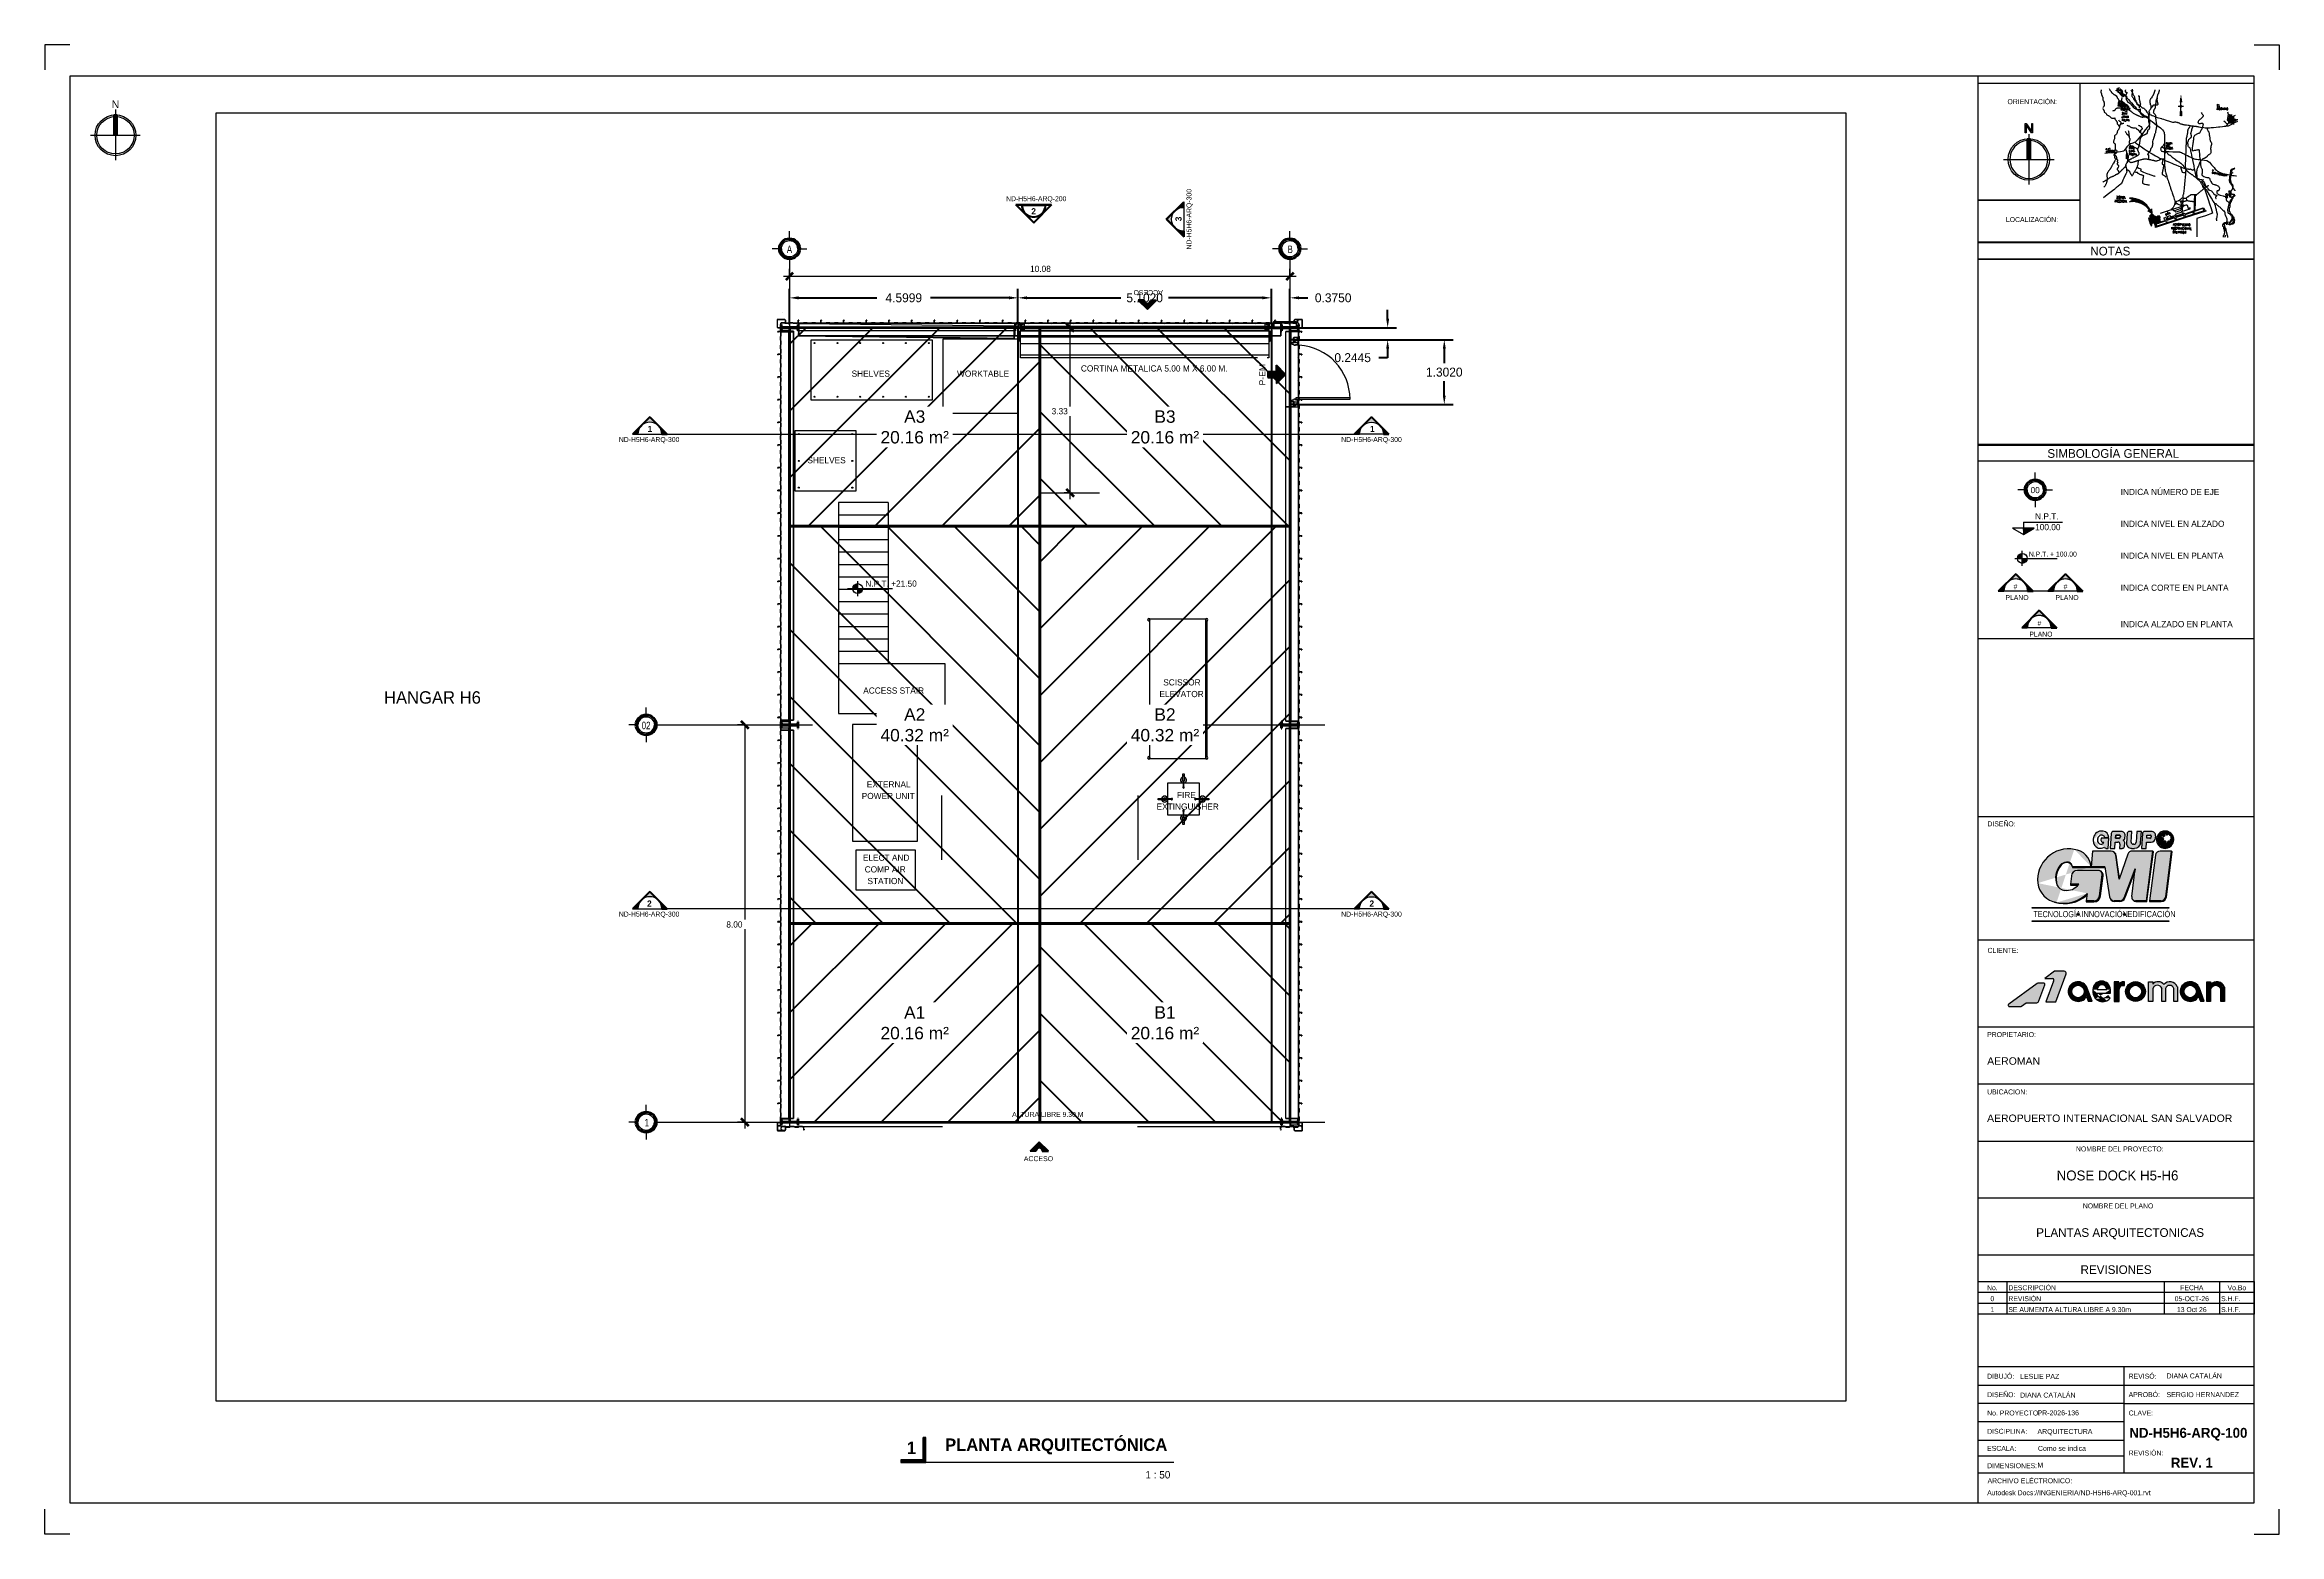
# Paper-space layout 'Layout1' of a CAD drawing. Header units: metres. Extents: x 0.171 to 1.071, y -0.387 to 0.213.
# The model-space entities are those that its viewports show. They can reach past a viewport. Long polylines and large blocks are cut down to what shows.
import ezdxf

# ---------------------------------------------------------------- set-up
doc = ezdxf.new("R2010")
doc.units = ezdxf.units.M
for name, pattern in [('Centro', [1.5875, 0.3175, -0.238125, 0.79375, -0.238125]), ('Dash dot', [1.05, 0.5, -0.25, 0.05, -0.25]), ('Hidden', [0.2, 0.125, -0.075]), ('Hidden 2', [0.00159, 0.00106, -0.00053])]:
    doc.linetypes.add(name, pattern=pattern)
for name, color, linetype, lineweight in [('1', 7, 'Continuous', 18), ('2', 7, 'Continuous', 9), ('A LARGUEROS', 7, 'Continuous', 9), ('A-BURBUJA EJES', 7, 'Continuous', 18), ('A-CORTES', 7, 'Continuous', 18), ('A-COTAS GENERALES', 7, 'Continuous', 18), ('A-COTAS GENERALES-50', 7, 'Continuous', 18), ('A-DETL-GENF', 7, 'Continuous', 18), ('A-EJES', 7, 'Continuous', 18), ('A-ESCALERA', 7, 'Continuous', 18), ('A-MOBILIARIO', 7, 'Continuous', 18), ('A-MURO', 7, 'Continuous', 25), ('A-NIVELES', 7, 'Continuous', 18), ('A-PIE', 7, 'Continuous', 18), ('A-PISO', 7, 'Continuous', 18), ('A-PUERTAS', 7, 'Continuous', 25), ('A-PUERTAS1', 7, 'Centro', 18), ('A-SIMBOLOGIA', 7, 'Continuous', 18), ('A-TEXTO TABLAS', 7, 'Continuous', 18), ('A-TEXTOS', 7, 'Continuous', 18), ('A-TITULOS', 7, 'Continuous', 18), ('G-IMPT', 7, 'Continuous', 18), ('GMI-COLUMNAS', 7, 'Continuous', 18), ('L-SITE', 7, 'Continuous', 18)]:
    doc.layers.add(name, color=color, linetype=linetype, lineweight=lineweight)
doc.layers.add('A-DETL', color=94, linetype='Continuous', lineweight=18, true_color=0x00a600)
for name, color, linetype in [('ATR-ACHURADO', 9, 'Continuous'), ('ATR-AREAS', 1, 'Continuous'), ('ATR-TEXTO', 1, 'Continuous')]:
    doc.layers.add(name, color=color, linetype=linetype)
doc.styles.add('Arial', font='arial.ttf', dxfattribs={"height": 2e-05})
doc.styles.add('Arial_2', font='arial.ttf', dxfattribs={"height": 0.002})
doc.styles.add('Arial_3', font='arial.ttf', dxfattribs={"height": 0.0025})
doc.styles.add('Arial_4', font='arial.ttf', dxfattribs={"height": 0.0008645})
doc.styles.add('Arial_5', font='arial.ttf', dxfattribs={"width": 0.717194, "height": 0.084835})
doc.styles.add('Arial_6', font='arial.ttf', dxfattribs={"width": 0.725998, "height": 0.084835})
doc.styles.add('Arial_7', font='arial.ttf', dxfattribs={"width": 0.711248, "height": 0.084835})
doc.styles.add('Arial_8', font='arial.ttf', dxfattribs={"height": 0.003})
doc.styles.add('Nirmala UI Semilight', font='', dxfattribs={"height": 0.0035})
doc.styles.add('Nirmala UI Semilight_1', font='', dxfattribs={"height": 0.0025})
doc.styles.add('Nirmala UI Semilight_10', font='', dxfattribs={"height": 0.004})
doc.styles.add('Nirmala UI Semilight_11', font='', dxfattribs={"width": 1.05, "height": 0.003})
doc.styles.add('Nirmala UI Semilight_12', font='', dxfattribs={"height": 0.003})
doc.styles.add('Nirmala UI Semilight_2', font='', dxfattribs={"width": 0.9, "height": 0.002})
doc.styles.add('Nirmala UI Semilight_3', font='', dxfattribs={"width": 0.8, "height": 0.15})
doc.styles.add('Nirmala UI Semilight_4', font='', dxfattribs={"height": 0.1})
doc.styles.add('Nirmala UI Semilight_5', font='', dxfattribs={"width": 0.9, "height": 0.1})
doc.styles.add('Nirmala UI Semilight_6', font='', dxfattribs={"height": 0.125})
doc.styles.add('Nirmala UI Semilight_7', font='', dxfattribs={"height": 0.25})
doc.styles.add('Nirmala UI Semilight_8', font='', dxfattribs={"height": 0.002})
doc.styles.add('Nirmala UI Semilight_9', font='', dxfattribs={"width": 1.05, "height": 0.002})
doc.styles.add('Nirmala UI Semilight_B', font='', dxfattribs={"height": 0.125})
doc.styles.add('Nirmala UI Semilight_B_1', font='', dxfattribs={"height": 0.004})
doc.styles.add('Nirmala UI Semilight_B_2', font='', dxfattribs={"height": 0.005})
doc.styles.add('RomanS', font='romans__.ttf', dxfattribs={"height": 0.0008645})
doc.styles.add('RomanS_1', font='romans__.ttf', dxfattribs={"height": 0.000648375})
doc.styles.add('RomanS_2', font='romans__.ttf', dxfattribs={"height": 0.001081})
doc.styles.get('Nirmala UI Semilight').set_extended_font_data('Nirmala UI Semilight')
doc.styles.get('Nirmala UI Semilight_1').set_extended_font_data('Nirmala UI Semilight')
doc.styles.get('Nirmala UI Semilight_10').set_extended_font_data('Nirmala UI Semilight')
doc.styles.get('Nirmala UI Semilight_11').set_extended_font_data('Nirmala UI Semilight')
doc.styles.get('Nirmala UI Semilight_12').set_extended_font_data('Nirmala UI Semilight')
doc.styles.get('Nirmala UI Semilight_2').set_extended_font_data('Nirmala UI Semilight')
doc.styles.get('Nirmala UI Semilight_3').set_extended_font_data('Nirmala UI Semilight')
doc.styles.get('Nirmala UI Semilight_4').set_extended_font_data('Nirmala UI Semilight')
doc.styles.get('Nirmala UI Semilight_5').set_extended_font_data('Nirmala UI Semilight')
doc.styles.get('Nirmala UI Semilight_6').set_extended_font_data('Nirmala UI Semilight')
doc.styles.get('Nirmala UI Semilight_7').set_extended_font_data('Nirmala UI Semilight')
doc.styles.get('Nirmala UI Semilight_8').set_extended_font_data('Nirmala UI Semilight')
doc.styles.get('Nirmala UI Semilight_9').set_extended_font_data('Nirmala UI Semilight')
doc.styles.get('Nirmala UI Semilight_B').set_extended_font_data('Nirmala UI Semilight', bold=True)
doc.styles.get('Nirmala UI Semilight_B_1').set_extended_font_data('Nirmala UI Semilight', bold=True)
doc.styles.get('Nirmala UI Semilight_B_2').set_extended_font_data('Nirmala UI Semilight', bold=True)
doc.dimstyles.new('COTAS_GENERALES_2_50_MM', dxfattribs={"dimscale": 0.3048, "dimtxt": 0.13092, "dimasz": 0.492126, "dimexe": 0.492126, "dimexo": 0.625, "dimgap": 0.164042, "dimtad": 3, "dimrnd": 0.01, "dimtxsty": 'Nirmala UI Semilight_6', "dimblk1": 'OBLIQUE', "dimblk2": 'OBLIQUE', "dimsah": 1, "dimcen": 2.5, "dimdle": 0.410105, "dimazin": 3, "dimtfac": 1, "dimtix": 1, "dimtmove": 0, "dimatfit": 3, "dimfxl": 0.393701, "dimfxlon": 1, "dimtvp": 1, "dimtfill": 1, "dimarcsym": 2})
doc.dimstyles.get("Standard").update_dxf_attribs({"dimtxt": 2.5, "dimasz": 2.5, "dimexe": 1.25, "dimexo": 0.625, "dimtad": 1, "dimtxsty": 'Standard', "dimcen": 2.5, "dimazin": 3, "dimtfac": 1, "dimtmove": 0, "dimatfit": 3})

# ---------------------------------------------------------------- blocks, each defined once
blk = doc.blocks.new('PIE DE PLANO-ARCH D-GMI - LOCALIZACIÓN_dwg__X3-1507715-PLANTAS ARQUITECTONICAS')
at = {"layer": 'G-IMPT'}
for p, q in [((-0.04432, -0.06294), (-0.04398, -0.06263)), ((-0.04424, -0.06317), (-0.04355, -0.06252)), ((-0.04417, -0.0634), (-0.04228, -0.06162)), ((-0.0441, -0.06363), (-0.04211, -0.06175)), ((-0.04403, -0.06386), (-0.04189, -0.06185)), ((-0.04396, -0.06409), (-0.04168, -0.06194)), ((-0.04389, -0.06432), (-0.04146, -0.06203)), ((-0.04384, -0.0619), (-0.04298, -0.06109)), ((-0.04381, -0.06455), (-0.04125, -0.06213)), ((-0.04374, -0.06478), (-0.04103, -0.06222)), ((-0.04367, -0.06501), (-0.04081, -0.06231)), ((-0.04365, -0.06202), (-0.04276, -0.06118)), ((-0.0436, -0.06524), (-0.03999, -0.06183)), ((-0.04352, -0.06546), (-0.03973, -0.06189)), ((-0.04346, -0.06213), (-0.04254, -0.06127)), ((-0.04344, -0.06569), (-0.04302, -0.06529)), ((-0.04338, -0.06236), (-0.04232, -0.06136)), ((-0.04337, -0.06591), (-0.04302, -0.06559)), ((-0.04241, -0.06471), (-0.03953, -0.062)), ((-0.04209, -0.06471), (-0.03947, -0.06224)), ((-0.04202, -0.06494), (-0.03941, -0.06248)), ((-0.04194, -0.06516), (-0.03957, -0.06292)), ((-0.04187, -0.06539), (-0.03952, -0.06317)), ((-0.04179, -0.06561), (-0.03947, -0.06342)), ((-0.04172, -0.06584), (-0.03942, -0.06367)), ((-0.04164, -0.06607), (-0.04103, -0.06549)), ((-0.04141, -0.06615), (-0.04098, -0.06574)), ((-0.04096, -0.06601), (-0.04093, -0.06598)), ((-0.04062, -0.06511), (-0.03937, -0.06393)), ((-0.04045, -0.06197), (-0.04025, -0.06178)), ((-0.04014, -0.06495), (-0.03933, -0.06418)), ((-0.03966, -0.06479), (-0.03937, -0.06452)), ((-0.03936, -0.06272), (-0.03935, -0.06272))]:
    blk.add_line(p, q, dxfattribs=at)
blk = doc.blocks.new('PIE DE PLANO-ARCH D-GMI - LOCALIZACIÓN_dwg_NTE1-1507716-PLANTAS ARQUITECTONICAS')
at = {"layer": 'G-IMPT'}
blk.add_line((-0.02958, -0.01526), (-0.03175, -0.01526), dxfattribs=at)
at = {"layer": 'G-IMPT', "flags": 128}
for points in [[(-0.03066, -0.01889), (-0.03031, -0.01931), (-0.03031, -0.0175), (-0.03066, -0.01708), (-0.03101, -0.0175), (-0.03101, -0.01931), (-0.03066, -0.01889), (-0.03067, -0.01163), (-0.03035, -0.01342)], [(-0.0307, -0.012), (-0.03094, -0.01336), (-0.03082, -0.01331), (-0.0307, -0.01329), (-0.0307, -0.01218), (-0.0309, -0.01331), (-0.03073, -0.01327), (-0.03073, -0.01255), (-0.03085, -0.01327), (-0.03076, -0.01325), (-0.03076, -0.01291), (-0.03081, -0.01323), (-0.03079, -0.01322), (-0.03076, -0.01291), (-0.03073, -0.01255), (-0.0307, -0.01218), (-0.0307, -0.012), (-0.03067, -0.01163), (-0.03098, -0.01342)], [(-0.0307, -0.0153), (-0.03088, -0.0153), (-0.03086, -0.01536), (-0.03082, -0.01542), (-0.03076, -0.01546), (-0.0307, -0.01548), (-0.0307, -0.01533), (-0.03084, -0.01533), (-0.0308, -0.0154), (-0.03072, -0.01544), (-0.03072, -0.01536), (-0.03079, -0.01536), (-0.03076, -0.01539)], [(-0.03063, -0.01523), (-0.03044, -0.01523), (-0.03047, -0.01516), (-0.03051, -0.01511), (-0.03056, -0.01507), (-0.03063, -0.01504), (-0.03063, -0.0152), (-0.03048, -0.0152), (-0.03053, -0.01513), (-0.0306, -0.01508), (-0.0306, -0.01517), (-0.03053, -0.01517), (-0.03057, -0.01514)], [(-0.03063, -0.01717), (-0.03063, -0.01888), (-0.03034, -0.01922), (-0.03034, -0.01751), (-0.0306, -0.01721), (-0.0306, -0.01887), (-0.03038, -0.01914), (-0.03038, -0.01752), (-0.03057, -0.01729), (-0.03057, -0.01886), (-0.03041, -0.01905), (-0.03041, -0.01753), (-0.03053, -0.01738), (-0.03053, -0.01885), (-0.03044, -0.01896), (-0.03044, -0.01754), (-0.03051, -0.01747), (-0.03051, -0.01884), (-0.03047, -0.01887), (-0.03047, -0.01756)]]:
    blk.add_lwpolyline(points, dxfattribs=at)
at = {"layer": 'G-IMPT'}
for major_axis in [(-0.000114, 0.000345), (-0.00008, 0.000241)]:
    blk.add_ellipse((-0.03066, -0.01526), major_axis=major_axis, ratio=1, dxfattribs=at)
blk.add_ellipse((-0.03066, -0.01388), major_axis=(-0.000173, 0.000524), ratio=1, start_param=5.356632, end_param=6.571203, dxfattribs=at)
at = {"layer": 'G-IMPT', "insert": (-0.03101, -0.01057), "char_height": 0.000865, "width": 0.0010371, "attachment_point": 1, "rotation": 0.0135, "line_spacing_factor": 0.941778, "style": 'Arial_4'}
blk.add_mtext('N', dxfattribs=at)
blk = doc.blocks.new('PIE DE PLANO-ARCH D-GMI - LOCALIZACIÓN_dwg__X4-1507717-PLANTAS ARQUITECTONICAS')
at = {"layer": 'G-IMPT'}
for p, q in [((-0.05255, -0.05586), (-0.05252, -0.05584)), ((-0.05249, -0.05432), (-0.05246, -0.0543)), ((-0.05228, -0.05442), (-0.05213, -0.05428)), ((-0.05218, -0.05581), (-0.05183, -0.05548)), ((-0.05208, -0.05453), (-0.05182, -0.05428)), ((-0.05188, -0.05463), (-0.05151, -0.05429)), ((-0.05183, -0.05578), (-0.05114, -0.05513)), ((-0.05167, -0.05474), (-0.05121, -0.05431)), ((-0.0515, -0.05577), (-0.05012, -0.05446)), ((-0.05147, -0.05484), (-0.05093, -0.05433)), ((-0.05126, -0.05495), (-0.05065, -0.05437)), ((-0.05118, -0.05576), (-0.04986, -0.05451)), ((-0.05106, -0.05505), (-0.05038, -0.05441)), ((-0.05087, -0.05577), (-0.04961, -0.05457)), ((-0.05057, -0.05578), (-0.04936, -0.05464)), ((-0.05029, -0.05581), (-0.04913, -0.05471)), ((-0.05, -0.05584), (-0.04889, -0.05479)), ((-0.04973, -0.05588), (-0.04867, -0.05487)), ((-0.04947, -0.05593), (-0.04844, -0.05496)), ((-0.04921, -0.05598), (-0.04823, -0.05505)), ((-0.04896, -0.05604), (-0.04801, -0.05515)), ((-0.04871, -0.05611), (-0.04781, -0.05525)), ((-0.04847, -0.05618), (-0.0476, -0.05536)), ((-0.04824, -0.05625), (-0.0474, -0.05546)), ((-0.04801, -0.05633), (-0.04721, -0.05558)), ((-0.04779, -0.05642), (-0.04702, -0.0557)), ((-0.04757, -0.05651), (-0.04683, -0.05582)), ((-0.04736, -0.05661), (-0.04665, -0.05594)), ((-0.04715, -0.05671), (-0.04647, -0.05607)), ((-0.04694, -0.05681), (-0.0463, -0.0562)), ((-0.04674, -0.05692), (-0.04613, -0.05634)), ((-0.04655, -0.05703), (-0.04596, -0.05648)), ((-0.04636, -0.05715), (-0.0458, -0.05662)), ((-0.04617, -0.05727), (-0.04564, -0.05677)), ((-0.04598, -0.05739), (-0.04548, -0.05692)), ((-0.04581, -0.05752), (-0.04533, -0.05707)), ((-0.04563, -0.05765), (-0.04518, -0.05723)), ((-0.04546, -0.05779), (-0.04504, -0.05739)), ((-0.04529, -0.05793), (-0.04489, -0.05755)), ((-0.04513, -0.05807), (-0.04476, -0.05772)), ((-0.04497, -0.05822), (-0.04462, -0.05789)), ((-0.04481, -0.05837), (-0.04449, -0.05807)), ((-0.04466, -0.05852), (-0.04437, -0.05825)), ((-0.04465, -0.0597), (-0.04463, -0.05968)), ((-0.04451, -0.05868), (-0.04425, -0.05843)), ((-0.04446, -0.05982), (-0.04431, -0.05968)), ((-0.04436, -0.05884), (-0.04413, -0.05861)), ((-0.04428, -0.05994), (-0.044, -0.05968)), ((-0.04422, -0.059), (-0.04401, -0.0588)), ((-0.04409, -0.06006), (-0.0436, -0.0596)), ((-0.04408, -0.05917), (-0.0439, -0.059)), ((-0.04395, -0.05934), (-0.0438, -0.05919)), ((-0.0439, -0.06018), (-0.04313, -0.05945)), ((-0.04382, -0.05951), (-0.0437, -0.05939)), ((-0.04371, -0.0603), (-0.04311, -0.05973)), ((-0.04354, -0.05955), (-0.04315, -0.05918)), ((-0.04353, -0.06042), (-0.04308, -0.06001)), ((-0.04334, -0.06054), (-0.04306, -0.06028)), ((-0.04321, -0.05893), (-0.04317, -0.0589)), ((-0.04315, -0.06067), (-0.04304, -0.06056))]:
    blk.add_line(p, q, dxfattribs=at)
blk = doc.blocks.new('PIE DE PLANO-ARCH D-GMI - LOCALIZACIÓN_dwg_LOCALIZACION-1507718-PLANTAS ARQUITECTONICAS')
at = {"layer": 'G-IMPT', "color": 251, "true_color": 0x656565}
for p, q in [((-0.0632, -0.01773), (-0.0632, -0.01773)), ((-0.05591, -0.01328), (-0.05583, -0.01298)), ((-0.05499, -0.0164), (-0.05489, -0.01593)), ((-0.01015, -0.02227), (-0.00943, -0.0188)), ((-0.01093, -0.02062), (-0.00831, -0.021)), ((-0.01082, -0.02006), (-0.00864, -0.02038)), ((-0.01072, -0.01952), (-0.00817, -0.01988)), ((-0.00953, -0.0222), (-0.00904, -0.01941)), ((-0.0537, -0.03624), (-0.05309, -0.03625)), ((-0.03697, -0.06148), (-0.0369, -0.06191)), ((-0.03363, -0.05961), (-0.03053, -0.05861))]:
    blk.add_line(p, q, dxfattribs=at)
at = {"layer": 'G-IMPT', "color": 251, "true_color": 0x656565, "flags": 128}
for points in [[(-0.06443, -0.00823), (-0.0645, -0.00839), (-0.06454, -0.00848), (-0.06461, -0.00861), (-0.06468, -0.00881), (-0.06472, -0.00894), (-0.06474, -0.00902), (-0.06476, -0.00912), (-0.06476, -0.00919), (-0.06466, -0.00944), (-0.06461, -0.00952), (-0.06452, -0.00969), (-0.06448, -0.0098), (-0.06447, -0.0099), (-0.06448, -0.01013), (-0.06444, -0.01023), (-0.06439, -0.01031), (-0.06427, -0.01057), (-0.06419, -0.01066), (-0.06413, -0.01082), (-0.06411, -0.01095), (-0.06408, -0.01108), (-0.06402, -0.01122), (-0.06396, -0.01129), (-0.0639, -0.01138), (-0.06385, -0.01149), (-0.06384, -0.01163), (-0.06389, -0.01215), (-0.06389, -0.01231), (-0.06386, -0.01248), (-0.06371, -0.01277), (-0.06365, -0.01284), (-0.06354, -0.01295), (-0.06349, -0.01305), (-0.06346, -0.0131), (-0.06342, -0.01323), (-0.06339, -0.01334), (-0.06331, -0.01379), (-0.06329, -0.01419), (-0.06326, -0.01431), (-0.06324, -0.01446), (-0.06323, -0.01457), (-0.06323, -0.01471), (-0.06323, -0.01481), (-0.06333, -0.01503), (-0.06337, -0.01509), (-0.06346, -0.01525), (-0.06361, -0.01545), (-0.06369, -0.01555), (-0.06376, -0.01563), (-0.06387, -0.0158)], [(-0.04169, -0.00823), (-0.04169, -0.00829), (-0.04172, -0.00845), (-0.04178, -0.0086), (-0.04181, -0.0087), (-0.04186, -0.00882), (-0.04192, -0.0091), (-0.04195, -0.00923), (-0.04197, -0.0093), (-0.04202, -0.00941), (-0.04212, -0.00964), (-0.04216, -0.00976), (-0.04221, -0.0099), (-0.04224, -0.00998), (-0.04229, -0.0101), (-0.04236, -0.01026), (-0.0424, -0.01037), (-0.04247, -0.01048), (-0.04255, -0.0106), (-0.04261, -0.0107), (-0.0427, -0.01086), (-0.04276, -0.01096), (-0.04282, -0.01107), (-0.04296, -0.01133), (-0.04304, -0.01149), (-0.04307, -0.01157), (-0.04312, -0.01164), (-0.04317, -0.01173), (-0.04327, -0.01182), (-0.04339, -0.01191), (-0.04356, -0.01205), (-0.04364, -0.01216), (-0.04378, -0.01247), (-0.0438, -0.01255), (-0.04387, -0.01276), (-0.04391, -0.01313), (-0.04391, -0.01325), (-0.04388, -0.01356), (-0.04382, -0.01375), (-0.04377, -0.01388), (-0.04372, -0.014), (-0.04371, -0.01424), (-0.04369, -0.01433), (-0.04365, -0.01443), (-0.04357, -0.01456), (-0.04353, -0.01465), (-0.04349, -0.01477), (-0.04345, -0.01485), (-0.04341, -0.01498), (-0.0434, -0.01519), (-0.0434, -0.01533), (-0.04339, -0.01542), (-0.04337, -0.01558), (-0.04335, -0.01577), (-0.04335, -0.01583), (-0.04337, -0.01594), (-0.04338, -0.01602), (-0.04353, -0.0163), (-0.04358, -0.01638), (-0.04363, -0.01644), (-0.0437, -0.01653), (-0.04373, -0.01658), (-0.0438, -0.01667), (-0.04384, -0.01674), (-0.04398, -0.01695), (-0.04404, -0.01705), (-0.0441, -0.01714), (-0.04416, -0.01724), (-0.04426, -0.01741), (-0.04426, -0.01747), (-0.04426, -0.01758), (-0.04422, -0.01767), (-0.04419, -0.01768), (-0.04418, -0.01778), (-0.04407, -0.01795), (-0.04404, -0.01818), (-0.04406, -0.01831), (-0.04409, -0.01841), (-0.04412, -0.0185), (-0.04417, -0.01863), (-0.04422, -0.01881), (-0.04425, -0.01896), (-0.04426, -0.01904), (-0.04433, -0.01971), (-0.04434, -0.02002), (-0.04435, -0.0202), (-0.04436, -0.02033), (-0.04448, -0.02107), (-0.04446, -0.02138), (-0.04448, -0.02151), (-0.04448, -0.02157), (-0.04443, -0.02171), (-0.04438, -0.02181), (-0.04432, -0.02195), (-0.04429, -0.02209), (-0.04426, -0.02223), (-0.04421, -0.02252), (-0.04419, -0.02272), (-0.04416, -0.02291), (-0.04413, -0.0231), (-0.0441, -0.02328), (-0.04408, -0.02346), (-0.04406, -0.02359), (-0.04405, -0.02385), (-0.04404, -0.02431), (-0.04406, -0.02451), (-0.04409, -0.02466), (-0.04413, -0.02482), (-0.04419, -0.02495), (-0.04426, -0.0251), (-0.04437, -0.02525), (-0.04467, -0.02533), (-0.04475, -0.02538), (-0.04482, -0.02549), (-0.04485, -0.0256), (-0.04485, -0.02568), (-0.04486, -0.02576), (-0.04486, -0.02586), (-0.04489, -0.02597), (-0.04491, -0.02604), (-0.04495, -0.02617), (-0.04499, -0.02628), (-0.045, -0.02634), (-0.04501, -0.02641), (-0.04504, -0.02655), (-0.04532, -0.02695), (-0.04543, -0.02701), (-0.04554, -0.02707), (-0.0457, -0.02715), (-0.04582, -0.02721), (-0.04598, -0.0273), (-0.04615, -0.0274), (-0.04632, -0.02747), (-0.04673, -0.02761), (-0.04685, -0.02768), (-0.04722, -0.02803), (-0.04732, -0.02811), (-0.04746, -0.02822), (-0.04755, -0.02831), (-0.04764, -0.02841), (-0.04794, -0.02898), (-0.04801, -0.02915), (-0.04808, -0.02932), (-0.0481, -0.02945), (-0.04812, -0.02958), (-0.04813, -0.02972), (-0.04814, -0.02986), (-0.04815, -0.03008), (-0.04815, -0.03023), (-0.04819, -0.03053), (-0.04821, -0.03078), (-0.04825, -0.03091), (-0.04828, -0.03108), (-0.04832, -0.03123), (-0.04834, -0.03134), (-0.04837, -0.03146), (-0.0484, -0.03159), (-0.04843, -0.03172), (-0.04852, -0.03199), (-0.04855, -0.03211), (-0.04859, -0.03227), (-0.04862, -0.03235), (-0.04866, -0.03248), (-0.04875, -0.03271), (-0.04881, -0.03281), (-0.04887, -0.03291), (-0.04895, -0.03308), (-0.049, -0.03321), (-0.04905, -0.03342), (-0.04907, -0.03351), (-0.04906, -0.03381), (-0.04896, -0.03404), (-0.04895, -0.03414), (-0.04892, -0.03424), (-0.04887, -0.03435), (-0.04879, -0.03459), (-0.0487, -0.03472), (-0.0486, -0.03486), (-0.04857, -0.03496), (-0.04854, -0.0351), (-0.04851, -0.03527), (-0.04847, -0.03558), (-0.04849, -0.03563), (-0.04853, -0.03571), (-0.04879, -0.03598), (-0.04885, -0.03602), (-0.04896, -0.03607), (-0.04904, -0.03613), (-0.0493, -0.0363), (-0.04937, -0.03636), (-0.04942, -0.03641), (-0.04947, -0.03646), (-0.04953, -0.03651), (-0.04966, -0.0366), (-0.04971, -0.03661), (-0.05052, -0.03699), (-0.05067, -0.03706), (-0.05082, -0.03712), (-0.05102, -0.03721), (-0.05127, -0.03733), (-0.05148, -0.03743), (-0.05172, -0.03757), (-0.05185, -0.03764), (-0.05202, -0.03775), (-0.05222, -0.03789), (-0.05234, -0.03796), (-0.0524, -0.03797), (-0.05252, -0.03798), (-0.05263, -0.03802), (-0.05281, -0.03808), (-0.05297, -0.03813), (-0.05323, -0.03821), (-0.0533, -0.03828), (-0.05335, -0.03836), (-0.05339, -0.03849), (-0.05344, -0.03869), (-0.05348, -0.03887), (-0.05356, -0.03908), (-0.0536, -0.03919), (-0.05365, -0.03929), (-0.05372, -0.03942), (-0.05378, -0.03952), (-0.05383, -0.03961), (-0.0539, -0.03971), (-0.05401, -0.03991), (-0.05408, -0.04005), (-0.05411, -0.04014), (-0.05416, -0.04026), (-0.05421, -0.04042), (-0.05422, -0.04048), (-0.05425, -0.04061), (-0.05432, -0.04084), (-0.05435, -0.04097), (-0.05442, -0.04109), (-0.05449, -0.04119), (-0.05458, -0.04125), (-0.05471, -0.04134), (-0.05483, -0.04144), (-0.055, -0.04159), (-0.0551, -0.04168), (-0.05522, -0.0418), (-0.05531, -0.04189), (-0.05538, -0.04198), (-0.0555, -0.04209), (-0.05561, -0.04218), (-0.0557, -0.04226), (-0.05581, -0.04234), (-0.05591, -0.04244), (-0.05599, -0.04253), (-0.05607, -0.04264), (-0.05616, -0.04274), (-0.05627, -0.04288), (-0.05637, -0.043), (-0.05648, -0.04309), (-0.05676, -0.04335), (-0.05688, -0.04347), (-0.05698, -0.04359), (-0.0571, -0.0437), (-0.05725, -0.04382), (-0.05739, -0.04393), (-0.05753, -0.04401), (-0.05764, -0.04406), (-0.05771, -0.04409), (-0.05791, -0.04422), (-0.05812, -0.04428), (-0.05828, -0.04433), (-0.05838, -0.04438), (-0.05848, -0.04442), (-0.05857, -0.0445), (-0.05867, -0.04458), (-0.05881, -0.04467), (-0.0591, -0.04483), (-0.05928, -0.04492), (-0.05943, -0.04501), (-0.05956, -0.04507), (-0.05972, -0.04514), (-0.05989, -0.04522), (-0.06008, -0.04527), (-0.06028, -0.04535), (-0.06047, -0.04541), (-0.06067, -0.0455), (-0.06085, -0.04559), (-0.06099, -0.04568), (-0.06112, -0.04576), (-0.06128, -0.04589), (-0.0615, -0.04605), (-0.06169, -0.04618), (-0.0618, -0.04625), (-0.06199, -0.04638), (-0.06213, -0.0465), (-0.06227, -0.04662), (-0.06252, -0.04676), (-0.06268, -0.04684), (-0.06289, -0.04693), (-0.063, -0.04699), (-0.06313, -0.04707), (-0.06333, -0.04718), (-0.06352, -0.04728), (-0.06371, -0.04739), (-0.06386, -0.04746)], [(-0.05138, -0.0079), (-0.05134, -0.00801), (-0.05124, -0.00829), (-0.05123, -0.00861), (-0.05127, -0.0088), (-0.05134, -0.009), (-0.05133, -0.00915), (-0.0513, -0.00929), (-0.05131, -0.00947), (-0.05133, -0.00961), (-0.05141, -0.00982), (-0.05148, -0.01002), (-0.05152, -0.01015), (-0.05156, -0.0104), (-0.05154, -0.01065), (-0.05145, -0.01085), (-0.05131, -0.0111), (-0.05117, -0.01137), (-0.05102, -0.01163), (-0.05087, -0.01193), (-0.05062, -0.01233), (-0.05043, -0.01257), (-0.05019, -0.01291), (-0.05002, -0.01303), (-0.04983, -0.01326), (-0.04967, -0.01355), (-0.04953, -0.01385), (-0.04945, -0.01406), (-0.04933, -0.01427), (-0.04922, -0.01444), (-0.04903, -0.01464), (-0.04884, -0.01478), (-0.04869, -0.01493), (-0.04851, -0.01503), (-0.04839, -0.01509), (-0.04825, -0.01511), (-0.04803, -0.01514), (-0.04791, -0.01516), (-0.0478, -0.01521), (-0.04765, -0.01532), (-0.04752, -0.01547), (-0.0474, -0.01563), (-0.04726, -0.01577), (-0.04709, -0.0159), (-0.04698, -0.0159), (-0.04684, -0.01593), (-0.04662, -0.016), (-0.04645, -0.01606), (-0.04628, -0.01621), (-0.04618, -0.01634), (-0.04597, -0.01653), (-0.04577, -0.01677), (-0.04558, -0.01705), (-0.04517, -0.01764), (-0.04491, -0.01797), (-0.04475, -0.01816), (-0.0446, -0.01832), (-0.04454, -0.0184), (-0.04447, -0.01881), (-0.04443, -0.01921), (-0.04434, -0.01964), (-0.04428, -0.02015), (-0.04424, -0.0205), (-0.04411, -0.02109), (-0.04402, -0.02174), (-0.04396, -0.02222), (-0.04397, -0.02252), (-0.04401, -0.02277), (-0.04407, -0.02292), (-0.04412, -0.02306), (-0.04421, -0.02327), (-0.04428, -0.02339), (-0.04433, -0.02349), (-0.0444, -0.02359), (-0.04443, -0.02364), (-0.04489, -0.0241), (-0.04578, -0.02527), (-0.04717, -0.027), (-0.04855, -0.02875), (-0.04924, -0.02958), (-0.04962, -0.03004), (-0.04985, -0.03028), (-0.05017, -0.03048), (-0.05054, -0.03066), (-0.05107, -0.03086), (-0.05157, -0.03101), (-0.05209, -0.03122), (-0.05253, -0.03145), (-0.05284, -0.0316), (-0.05319, -0.03196), (-0.0534, -0.0322), (-0.05361, -0.03245), (-0.05423, -0.03325), (-0.05484, -0.03399), (-0.05511, -0.03423), (-0.0557, -0.03449), (-0.05636, -0.03465), (-0.0573, -0.03473), (-0.05834, -0.03484), (-0.05953, -0.03495), (-0.06052, -0.03506), (-0.06192, -0.0352), (-0.063, -0.03529)], [(-0.0612, -0.00762), (-0.06102, -0.00797), (-0.06091, -0.00817), (-0.06083, -0.00831), (-0.06073, -0.00844), (-0.06046, -0.00879), (-0.06036, -0.00891), (-0.06031, -0.00899), (-0.06021, -0.00913), (-0.0601, -0.00928), (-0.05983, -0.00958), (-0.05975, -0.00965), (-0.05926, -0.01002), (-0.05914, -0.01012), (-0.05903, -0.0102), (-0.05894, -0.01025), (-0.05883, -0.01031), (-0.05872, -0.0104), (-0.05861, -0.01048), (-0.05849, -0.01054), (-0.05834, -0.01062), (-0.05826, -0.01071), (-0.05816, -0.0108), (-0.05791, -0.01114), (-0.05781, -0.01131), (-0.0577, -0.01155), (-0.05763, -0.01169), (-0.0574, -0.01209), (-0.05736, -0.01214), (-0.05723, -0.01234), (-0.05714, -0.01248), (-0.05703, -0.01266), (-0.05696, -0.0128), (-0.05693, -0.01292)], [(-0.05797, -0.00771), (-0.05776, -0.00779), (-0.05746, -0.00796), (-0.05717, -0.00811), (-0.05682, -0.0083), (-0.05654, -0.00848), (-0.05627, -0.0087), (-0.05603, -0.00897), (-0.05576, -0.00925), (-0.05544, -0.00962), (-0.05484, -0.01023), (-0.05444, -0.01068), (-0.05361, -0.01158), (-0.053, -0.01229), (-0.05235, -0.01302), (-0.05171, -0.01376), (-0.05094, -0.01458), (-0.05017, -0.01545), (-0.04949, -0.01623), (-0.049, -0.01674), (-0.04873, -0.01705), (-0.04854, -0.01726), (-0.04817, -0.01759), (-0.04741, -0.01816), (-0.0466, -0.01879), (-0.04584, -0.01937), (-0.04503, -0.01999), (-0.0444, -0.02053), (-0.04369, -0.02107), (-0.04289, -0.02167), (-0.04197, -0.02243), (-0.04118, -0.02304), (-0.04055, -0.0235), (-0.03995, -0.02395), (-0.03939, -0.02437), (-0.03894, -0.02476), (-0.03864, -0.02502), (-0.03841, -0.02528), (-0.03806, -0.02576), (-0.03795, -0.026), (-0.03783, -0.02641), (-0.03774, -0.02672), (-0.03769, -0.02718), (-0.03767, -0.02746), (-0.03768, -0.0283), (-0.03765, -0.02885), (-0.03766, -0.02934), (-0.03765, -0.0299), (-0.03764, -0.03047), (-0.03763, -0.0309), (-0.03765, -0.03177), (-0.03764, -0.03256), (-0.03762, -0.03325), (-0.03761, -0.03385), (-0.03757, -0.03444), (-0.03761, -0.03537), (-0.03761, -0.03597), (-0.0376, -0.0367), (-0.03759, -0.03751), (-0.0376, -0.03814), (-0.03757, -0.03918), (-0.03756, -0.04006), (-0.03757, -0.04053), (-0.03753, -0.04099), (-0.03748, -0.04147), (-0.03746, -0.04172), (-0.0374, -0.04212), (-0.03732, -0.04244), (-0.03727, -0.04278), (-0.03721, -0.04312), (-0.03706, -0.04368), (-0.03693, -0.04407), (-0.03684, -0.04444), (-0.0367, -0.04481), (-0.03656, -0.04524), (-0.03644, -0.04573), (-0.03632, -0.04614), (-0.03607, -0.04676), (-0.03589, -0.04733), (-0.03565, -0.04809), (-0.03544, -0.04874), (-0.03523, -0.04935), (-0.03504, -0.05), (-0.03474, -0.05082), (-0.03455, -0.05139), (-0.03434, -0.05204), (-0.03408, -0.05286), (-0.03386, -0.05355), (-0.03364, -0.05415), (-0.03346, -0.05478), (-0.03324, -0.05535), (-0.03314, -0.0557), (-0.03315, -0.05596), (-0.03317, -0.05639), (-0.03324, -0.05668), (-0.03334, -0.05696), (-0.03338, -0.05707), (-0.03369, -0.05767), (-0.03398, -0.05822), (-0.03416, -0.05853), (-0.03443, -0.05884), (-0.03474, -0.05917), (-0.03484, -0.05927), (-0.03559, -0.05953), (-0.03942, -0.06078)], [(-0.05595, -0.00823), (-0.05595, -0.00824), (-0.05584, -0.00837), (-0.05576, -0.00852), (-0.05573, -0.00867), (-0.05572, -0.00873), (-0.05572, -0.00878), (-0.05573, -0.00882), (-0.05586, -0.00888), (-0.05595, -0.0089), (-0.05599, -0.00891), (-0.05606, -0.00892), (-0.05611, -0.00894), (-0.05613, -0.00902), (-0.05612, -0.0091), (-0.0561, -0.00916), (-0.05608, -0.00924), (-0.05605, -0.00929), (-0.05605, -0.00932), (-0.05597, -0.00942), (-0.05591, -0.00944), (-0.05572, -0.00947), (-0.05569, -0.00947), (-0.05565, -0.00949), (-0.05562, -0.00954), (-0.05558, -0.00961), (-0.05557, -0.00967), (-0.05554, -0.00976), (-0.05554, -0.00982), (-0.05554, -0.00994), (-0.05554, -0.00998), (-0.05552, -0.01012), (-0.0555, -0.01021), (-0.05548, -0.0103), (-0.05546, -0.01034), (-0.05542, -0.01042), (-0.05539, -0.01049), (-0.05527, -0.0106), (-0.05522, -0.01066), (-0.05518, -0.01067), (-0.05511, -0.01065), (-0.05501, -0.01057), (-0.05495, -0.01052), (-0.05486, -0.01047), (-0.05472, -0.01045), (-0.05465, -0.01044), (-0.05455, -0.01044), (-0.05447, -0.01044), (-0.05431, -0.01053), (-0.05426, -0.01057), (-0.05417, -0.01068), (-0.05414, -0.0107), (-0.05405, -0.01073), (-0.0539, -0.0108), (-0.05382, -0.01088), (-0.05377, -0.01093), (-0.05375, -0.01103), (-0.05375, -0.01116), (-0.05376, -0.01126), (-0.05378, -0.01132), (-0.05379, -0.0114), (-0.05381, -0.01147), (-0.05387, -0.01155), (-0.0539, -0.01159), (-0.05392, -0.01163), (-0.05395, -0.01171), (-0.05396, -0.01175), (-0.05399, -0.01184), (-0.05399, -0.01184), (-0.054, -0.01195), (-0.05398, -0.01209), (-0.05395, -0.0122), (-0.0539, -0.0123), (-0.05381, -0.01244), (-0.05376, -0.01253), (-0.05371, -0.01262), (-0.05365, -0.01275), (-0.0536, -0.01285), (-0.05356, -0.01293), (-0.05352, -0.01302), (-0.05345, -0.0131), (-0.05339, -0.01316), (-0.05332, -0.01322), (-0.05316, -0.0134), (-0.05308, -0.01343), (-0.05297, -0.0135), (-0.05287, -0.01357), (-0.05274, -0.01364), (-0.05262, -0.01374), (-0.0525, -0.01382), (-0.05239, -0.01388), (-0.05229, -0.01397), (-0.05212, -0.01417), (-0.05207, -0.01422), (-0.05197, -0.01433), (-0.0519, -0.0144), (-0.05186, -0.01443), (-0.05177, -0.01453), (-0.0517, -0.01465), (-0.05158, -0.01477), (-0.05148, -0.01488), (-0.05136, -0.01502), (-0.05127, -0.01512), (-0.05119, -0.01523), (-0.0511, -0.01535), (-0.05086, -0.01566), (-0.05077, -0.01575), (-0.05068, -0.01583), (-0.05057, -0.0159), (-0.05047, -0.01596), (-0.05037, -0.01602), (-0.05026, -0.01607), (-0.05005, -0.01617), (-0.04991, -0.01624), (-0.04982, -0.01629), (-0.04972, -0.01634), (-0.04952, -0.01644), (-0.0494, -0.01651), (-0.04927, -0.01656), (-0.04914, -0.01661), (-0.04902, -0.01661), (-0.04892, -0.01661), (-0.04873, -0.0166), (-0.04866, -0.01658), (-0.04846, -0.01655), (-0.04836, -0.01655), (-0.04827, -0.01656), (-0.04802, -0.01664), (-0.04798, -0.01664), (-0.04796, -0.01666), (-0.04792, -0.01675), (-0.04792, -0.01682), (-0.04791, -0.01688), (-0.04791, -0.01695), (-0.04791, -0.01701), (-0.04792, -0.01705), (-0.04794, -0.01711), (-0.04796, -0.01726), (-0.04796, -0.01737), (-0.04794, -0.01764), (-0.04794, -0.01774), (-0.04795, -0.01776), (-0.04796, -0.01802), (-0.04789, -0.01814), (-0.04777, -0.01832), (-0.04765, -0.01846), (-0.04749, -0.01867), (-0.04733, -0.01886), (-0.04705, -0.01911), (-0.04693, -0.01917), (-0.0468, -0.01923), (-0.04663, -0.01928), (-0.04643, -0.01931), (-0.04627, -0.01931), (-0.04601, -0.01931), (-0.0458, -0.0193), (-0.04561, -0.01935), (-0.04542, -0.01941), (-0.04517, -0.01948), (-0.04483, -0.01969), (-0.0447, -0.01979), (-0.04462, -0.01984), (-0.0445, -0.01993), (-0.04447, -0.01995), (-0.0444, -0.01998), (-0.04429, -0.0201)], [(-0.05428, -0.00823), (-0.05428, -0.0083), (-0.05429, -0.00845), (-0.05433, -0.00863), (-0.05432, -0.00878), (-0.05429, -0.0089), (-0.05424, -0.00901), (-0.05417, -0.00914), (-0.05408, -0.00917), (-0.05398, -0.00917), (-0.05377, -0.00916), (-0.05373, -0.00916), (-0.05365, -0.00921), (-0.05365, -0.0093), (-0.05367, -0.00938), (-0.05368, -0.00961), (-0.05372, -0.00973), (-0.05375, -0.00981), (-0.0538, -0.00991), (-0.05386, -0.01002), (-0.05393, -0.01013), (-0.05399, -0.01023), (-0.05406, -0.01032), (-0.05412, -0.01039), (-0.05421, -0.01048)], [(-0.05189, -0.00823), (-0.05179, -0.00849), (-0.05174, -0.00857), (-0.05168, -0.00868), (-0.05161, -0.00878), (-0.05149, -0.00891), (-0.05141, -0.00906), (-0.05136, -0.00921), (-0.05133, -0.00932), (-0.05128, -0.00942), (-0.05126, -0.00951), (-0.05121, -0.00963), (-0.05114, -0.00979), (-0.05109, -0.00988), (-0.05104, -0.00999), (-0.05094, -0.01016), (-0.05075, -0.01042), (-0.05067, -0.01055), (-0.05047, -0.01095), (-0.0504, -0.01112), (-0.05038, -0.01132), (-0.05036, -0.01149), (-0.05032, -0.01168), (-0.05027, -0.01188), (-0.05024, -0.01203), (-0.05013, -0.01234), (-0.05012, -0.01236), (-0.05008, -0.01245), (-0.05, -0.01257), (-0.04992, -0.01268), (-0.04988, -0.01274), (-0.04982, -0.01286), (-0.04978, -0.01296), (-0.04967, -0.01328), (-0.04962, -0.01339), (-0.04958, -0.01346), (-0.04953, -0.01356), (-0.04949, -0.01366), (-0.04941, -0.01376), (-0.04935, -0.01385), (-0.04929, -0.01396), (-0.04923, -0.01404), (-0.04917, -0.01414), (-0.04892, -0.01442), (-0.04883, -0.01446), (-0.04875, -0.0145), (-0.04868, -0.01457), (-0.04864, -0.01467), (-0.04859, -0.01478), (-0.04852, -0.0149), (-0.04847, -0.01501), (-0.04841, -0.01515), (-0.04827, -0.01527), (-0.04824, -0.01514), (-0.04813, -0.01502), (-0.04808, -0.01497), (-0.04789, -0.01466), (-0.04782, -0.01443), (-0.04777, -0.01429), (-0.04776, -0.0142), (-0.04779, -0.01403), (-0.04784, -0.0139), (-0.04791, -0.01378), (-0.04794, -0.01368), (-0.04798, -0.01357), (-0.04801, -0.01341), (-0.04803, -0.01331), (-0.04804, -0.01322), (-0.04807, -0.01306), (-0.04809, -0.01292), (-0.04813, -0.01277), (-0.04818, -0.01262), (-0.04822, -0.01243), (-0.04825, -0.01225), (-0.04828, -0.01209), (-0.04831, -0.01189), (-0.0483, -0.01172), (-0.04827, -0.01157), (-0.04824, -0.01147), (-0.0482, -0.01132), (-0.04819, -0.01124), (-0.04822, -0.01114), (-0.04824, -0.01105), (-0.04833, -0.01096), (-0.0484, -0.01092), (-0.04846, -0.01089), (-0.04855, -0.0109), (-0.04867, -0.0109), (-0.04876, -0.01085)], [(-0.03984, -0.00824), (-0.03984, -0.00826), (-0.03986, -0.00836), (-0.03993, -0.00859), (-0.03996, -0.00872), (-0.03999, -0.00885), (-0.04001, -0.00898), (-0.04004, -0.00911), (-0.04007, -0.00922), (-0.04017, -0.00952), (-0.0402, -0.00962), (-0.04024, -0.00971), (-0.04028, -0.00983), (-0.04035, -0.00996), (-0.0404, -0.01006), (-0.04045, -0.01015), (-0.04051, -0.01026), (-0.04057, -0.01038), (-0.04062, -0.01052), (-0.04066, -0.01063), (-0.04068, -0.01088), (-0.04068, -0.01098), (-0.04071, -0.01115), (-0.04073, -0.0113), (-0.04075, -0.01142), (-0.04079, -0.01153), (-0.04082, -0.01163), (-0.0409, -0.01188), (-0.04095, -0.01203), (-0.04101, -0.01216), (-0.04105, -0.01227), (-0.04112, -0.01241), (-0.04117, -0.01254), (-0.0412, -0.01263), (-0.04123, -0.01277), (-0.04126, -0.01292), (-0.0413, -0.01325), (-0.0413, -0.01339), (-0.04131, -0.01355), (-0.04133, -0.01369), (-0.04135, -0.01386), (-0.04137, -0.01402), (-0.04138, -0.01415), (-0.04139, -0.01428), (-0.04147, -0.0147), (-0.0415, -0.01483), (-0.04153, -0.01495), (-0.04154, -0.01508), (-0.04161, -0.01552), (-0.04161, -0.01563), (-0.04162, -0.01575), (-0.04162, -0.01585), (-0.04165, -0.01597), (-0.0417, -0.01609), (-0.04177, -0.01621), (-0.04183, -0.01629), (-0.04191, -0.0164), (-0.04198, -0.01648), (-0.04203, -0.01656), (-0.04206, -0.01662), (-0.04212, -0.01672), (-0.04217, -0.01682), (-0.04223, -0.01697), (-0.04227, -0.01708), (-0.04231, -0.01725), (-0.04232, -0.01735), (-0.04233, -0.01743), (-0.04234, -0.01752), (-0.04232, -0.01763), (-0.04231, -0.01769)], [(-0.06387, -0.01618), (-0.06385, -0.01621), (-0.06381, -0.01626), (-0.06372, -0.01645), (-0.06362, -0.01653), (-0.06358, -0.0166), (-0.06356, -0.01663), (-0.0635, -0.01673), (-0.06344, -0.01689), (-0.06339, -0.01704), (-0.06335, -0.01717), (-0.06333, -0.01725), (-0.06332, -0.01732), (-0.06329, -0.01742), (-0.06328, -0.01748), (-0.06324, -0.01757), (-0.06322, -0.01764), (-0.0632, -0.01773), (-0.06305, -0.01791), (-0.06287, -0.01797), (-0.06264, -0.01807), (-0.06253, -0.0182), (-0.06246, -0.01833), (-0.06228, -0.01856), (-0.06224, -0.01867), (-0.06214, -0.01884), (-0.0619, -0.01897), (-0.06159, -0.01907), (-0.06142, -0.01916), (-0.06126, -0.01924), (-0.06099, -0.01938), (-0.06082, -0.01948), (-0.06067, -0.01969), (-0.06061, -0.01988), (-0.06051, -0.01998), (-0.06035, -0.02007), (-0.06024, -0.02017), (-0.06006, -0.02025), (-0.05984, -0.02027), (-0.05966, -0.02027), (-0.05938, -0.02021), (-0.0591, -0.02026), (-0.05895, -0.02019), (-0.05882, -0.02017), (-0.05878, -0.02021), (-0.0587, -0.02039), (-0.05869, -0.02059), (-0.05857, -0.02083), (-0.05846, -0.02102), (-0.05834, -0.02117), (-0.0583, -0.02121), (-0.05825, -0.02129), (-0.05816, -0.02143), (-0.05805, -0.02155), (-0.05794, -0.02169), (-0.05785, -0.02179), (-0.0578, -0.02189), (-0.05774, -0.02205), (-0.05772, -0.0222), (-0.05771, -0.02234), (-0.05771, -0.0225), (-0.05769, -0.02265), (-0.05763, -0.02281), (-0.05745, -0.02296), (-0.05737, -0.02298), (-0.05722, -0.02326), (-0.05714, -0.02346), (-0.05699, -0.02356), (-0.05685, -0.02365), (-0.05681, -0.0238), (-0.05676, -0.02401), (-0.05676, -0.02415), (-0.0568, -0.02427), (-0.05686, -0.02446), (-0.05698, -0.02478), (-0.05711, -0.025), (-0.0572, -0.02514), (-0.05733, -0.02532), (-0.05742, -0.02545), (-0.05751, -0.02557), (-0.05757, -0.02568), (-0.05766, -0.02583), (-0.05775, -0.02603), (-0.05774, -0.02629), (-0.05786, -0.02684), (-0.05806, -0.02701), (-0.05822, -0.02714), (-0.05839, -0.02728), (-0.05861, -0.02748), (-0.05876, -0.02764), (-0.05886, -0.02783), (-0.05888, -0.02804), (-0.05889, -0.0283), (-0.05893, -0.02868), (-0.05894, -0.02883), (-0.05896, -0.02905), (-0.05906, -0.02939), (-0.05914, -0.02967), (-0.0592, -0.0298), (-0.05928, -0.02998), (-0.05931, -0.03015), (-0.05931, -0.03037), (-0.05926, -0.03054), (-0.05914, -0.03073), (-0.05899, -0.03088), (-0.05879, -0.031), (-0.05869, -0.03115), (-0.05861, -0.03132), (-0.05859, -0.03159), (-0.05859, -0.03186), (-0.0586, -0.03211), (-0.05857, -0.03229), (-0.05854, -0.03244), (-0.05856, -0.0329), (-0.05858, -0.03319), (-0.05858, -0.03321), (-0.0586, -0.03333), (-0.0586, -0.03353), (-0.05851, -0.03369), (-0.05836, -0.03374), (-0.05817, -0.03385), (-0.05797, -0.03394), (-0.05791, -0.03414), (-0.05792, -0.03441), (-0.05799, -0.03467), (-0.05802, -0.03476), (-0.05808, -0.03485), (-0.05816, -0.03495), (-0.05825, -0.0351), (-0.05829, -0.03527), (-0.05868, -0.03553), (-0.05905, -0.03566), (-0.05915, -0.03576), (-0.05918, -0.03584), (-0.05918, -0.03599), (-0.05908, -0.03621), (-0.0589, -0.03632), (-0.05891, -0.03645), (-0.05893, -0.0365), (-0.05892, -0.03677), (-0.05889, -0.03687), (-0.05886, -0.03699), (-0.05881, -0.03709), (-0.05874, -0.03726), (-0.05865, -0.0374), (-0.05859, -0.03748), (-0.05849, -0.03753), (-0.05823, -0.03754), (-0.05812, -0.03752), (-0.058, -0.03754), (-0.05792, -0.0376), (-0.05786, -0.03769), (-0.05779, -0.03783), (-0.05769, -0.03793), (-0.05762, -0.03796), (-0.05757, -0.03805), (-0.05756, -0.0382), (-0.05762, -0.03834), (-0.0577, -0.0384), (-0.05776, -0.03851), (-0.05777, -0.03869), (-0.05767, -0.03882), (-0.05758, -0.03895), (-0.05752, -0.0391), (-0.05752, -0.03922), (-0.05755, -0.03933), (-0.05762, -0.03942), (-0.05773, -0.03953), (-0.05778, -0.03961), (-0.05781, -0.0397), (-0.0578, -0.03983), (-0.05774, -0.03994), (-0.05765, -0.03999), (-0.05758, -0.04), (-0.0575, -0.04003), (-0.05742, -0.04006), (-0.0573, -0.04025), (-0.05724, -0.04034), (-0.05715, -0.04061), (-0.05727, -0.0412), (-0.05734, -0.04131), (-0.05742, -0.04141), (-0.05745, -0.04145), (-0.05753, -0.04151), (-0.05768, -0.0416), (-0.05772, -0.0417), (-0.05775, -0.0418), (-0.05775, -0.04191), (-0.05774, -0.04206), (-0.05766, -0.04222), (-0.05762, -0.04227), (-0.05756, -0.04229), (-0.05752, -0.04233), (-0.05744, -0.04251), (-0.05737, -0.04256), (-0.05733, -0.0426), (-0.05726, -0.04269), (-0.05721, -0.04276), (-0.05714, -0.04289), (-0.05705, -0.04309), (-0.05703, -0.04314), (-0.05703, -0.04319), (-0.05703, -0.04324), (-0.05703, -0.04331), (-0.05705, -0.04335), (-0.05708, -0.04344), (-0.05709, -0.04347), (-0.05712, -0.04354), (-0.05712, -0.04356), (-0.05715, -0.0436), (-0.05718, -0.04367)], [(-0.05599, -0.01606), (-0.05631, -0.01602), (-0.0565, -0.01601), (-0.05665, -0.01598), (-0.0568, -0.01597), (-0.05692, -0.01598), (-0.05702, -0.016), (-0.0571, -0.016), (-0.05742, -0.01602), (-0.05753, -0.01603), (-0.05767, -0.01605), (-0.05779, -0.01606), (-0.05795, -0.01608), (-0.05801, -0.01609), (-0.05814, -0.01613), (-0.05824, -0.01616), (-0.05832, -0.01623), (-0.05838, -0.01628), (-0.05848, -0.01642), (-0.05852, -0.01647), (-0.05861, -0.0166), (-0.05866, -0.01669), (-0.05871, -0.01677), (-0.05877, -0.01689), (-0.05882, -0.01698), (-0.0589, -0.01706), (-0.05897, -0.01708), (-0.05906, -0.01708), (-0.05918, -0.01708), (-0.05953, -0.01719), (-0.05962, -0.01721), (-0.05966, -0.01723)], [(-0.05694, -0.01293), (-0.05634, -0.01292), (-0.0559, -0.01296), (-0.05578, -0.01302), (-0.05551, -0.01318), (-0.05529, -0.01332), (-0.05515, -0.01344), (-0.05498, -0.0136), (-0.05488, -0.01377), (-0.05463, -0.01393), (-0.05435, -0.01412), (-0.05406, -0.01429), (-0.05377, -0.01445), (-0.05351, -0.01464), (-0.05326, -0.01491), (-0.0531, -0.01515), (-0.05299, -0.01535), (-0.05291, -0.01565), (-0.05286, -0.01588), (-0.05238, -0.01602), (-0.05265, -0.01685), (-0.05338, -0.01638), (-0.05352, -0.01664), (-0.0536, -0.01698), (-0.05362, -0.01738), (-0.05404, -0.01738), (-0.05444, -0.01718), (-0.05458, -0.01709), (-0.05472, -0.01703), (-0.05486, -0.01696), (-0.05503, -0.01693), (-0.05531, -0.01692), (-0.05571, -0.01688), (-0.05586, -0.01691), (-0.05604, -0.01687), (-0.05595, -0.01604), (-0.05585, -0.01535), (-0.05668, -0.01524), (-0.05733, -0.01514), (-0.05725, -0.01444), (-0.05713, -0.0138), (-0.05703, -0.01324), (-0.05694, -0.01293), (-0.05675, -0.01325), (-0.0566, -0.01357), (-0.05638, -0.01381), (-0.05615, -0.01406), (-0.05591, -0.01433), (-0.0557, -0.01461), (-0.05557, -0.01482), (-0.05548, -0.015), (-0.05531, -0.01512), (-0.05506, -0.0153), (-0.05468, -0.01554), (-0.05443, -0.0157), (-0.05402, -0.01598), (-0.05358, -0.01623), (-0.05336, -0.01639)], [(-0.05671, -0.01337), (-0.05678, -0.01367), (-0.05682, -0.0139), (-0.05686, -0.0141), (-0.0569, -0.01435), (-0.05695, -0.01453), (-0.05699, -0.01477), (-0.05679, -0.01483), (-0.05654, -0.01487), (-0.05621, -0.0149), (-0.05591, -0.01494), (-0.05549, -0.01497)], [(-0.05675, -0.01322), (-0.05613, -0.01321), (-0.05588, -0.01327), (-0.05572, -0.01337), (-0.05553, -0.01358), (-0.05534, -0.01379), (-0.05506, -0.01406), (-0.05487, -0.01423), (-0.05457, -0.01439), (-0.05431, -0.01449), (-0.0541, -0.01459), (-0.05383, -0.01475), (-0.05368, -0.01488), (-0.0535, -0.01515), (-0.05339, -0.01533), (-0.05333, -0.01556), (-0.0533, -0.01584), (-0.05329, -0.01605), (-0.05332, -0.01624), (-0.05338, -0.01638)], [(-0.05599, -0.01606), (-0.05555, -0.01582), (-0.05493, -0.01595), (-0.0545, -0.01597)], [(-0.05584, -0.01299), (-0.05582, -0.01254), (-0.05581, -0.01239), (-0.05579, -0.01222), (-0.05578, -0.01213), (-0.05575, -0.01202), (-0.05566, -0.01173), (-0.05563, -0.0116), (-0.05561, -0.01152)], [(-0.05545, -0.01502), (-0.05557, -0.01582), (-0.05564, -0.01636), (-0.05569, -0.01673), (-0.05571, -0.0169), (-0.05578, -0.01699)], [(-0.05565, -0.01469), (-0.05503, -0.01503), (-0.0546, -0.01521), (-0.05435, -0.01532), (-0.05349, -0.01564), (-0.05322, -0.01581), (-0.05289, -0.01592), (-0.05241, -0.01609)], [(-0.05508, -0.01694), (-0.05499, -0.0164), (-0.05452, -0.01645), (-0.05354, -0.01665)], [(-0.05459, -0.01708), (-0.05452, -0.01646), (-0.05444, -0.01569), (-0.05439, -0.01535)], [(-0.05265, -0.01685), (-0.05254, -0.0169), (-0.05233, -0.01706), (-0.05214, -0.0172), (-0.05203, -0.01724), (-0.05191, -0.01728), (-0.05179, -0.01733), (-0.05169, -0.01739), (-0.05164, -0.01744), (-0.05147, -0.01768), (-0.05125, -0.01785), (-0.0511, -0.01796), (-0.0509, -0.0181), (-0.05063, -0.01828), (-0.0501, -0.01859), (-0.04987, -0.01872), (-0.04966, -0.01882), (-0.04948, -0.0189), (-0.04927, -0.01899), (-0.04914, -0.01905), (-0.04897, -0.01913), (-0.04885, -0.01919), (-0.04871, -0.01925), (-0.04852, -0.01931), (-0.04791, -0.01955), (-0.04765, -0.01962), (-0.04738, -0.0197), (-0.04726, -0.01973), (-0.04708, -0.01978), (-0.047, -0.0198), (-0.04684, -0.01981), (-0.04669, -0.01974), (-0.04668, -0.01974), (-0.04654, -0.01967), (-0.04641, -0.01965), (-0.04623, -0.01966), (-0.04608, -0.01968), (-0.04588, -0.01971), (-0.04573, -0.01972), (-0.0456, -0.01973), (-0.0454, -0.01978), (-0.0453, -0.0198)], [(-0.04823, -0.01599), (-0.04823, -0.01596), (-0.04825, -0.01578), (-0.04825, -0.01556), (-0.04825, -0.01546), (-0.04826, -0.01535), (-0.04827, -0.01527)], [(-0.0479, -0.0166), (-0.0479, -0.01657), (-0.0479, -0.01647), (-0.04791, -0.01639), (-0.04791, -0.01636)], [(-0.0424, -0.01778), (-0.04216, -0.01811), (-0.04206, -0.01822), (-0.04194, -0.01835), (-0.04181, -0.01848), (-0.04157, -0.01875), (-0.0415, -0.01893), (-0.04147, -0.01911), (-0.04145, -0.01935), (-0.04145, -0.01953), (-0.04146, -0.01971), (-0.04147, -0.01997), (-0.04144, -0.02019), (-0.04141, -0.02035), (-0.04135, -0.02071), (-0.04135, -0.02092), (-0.04132, -0.02112), (-0.0413, -0.02135), (-0.04115, -0.022), (-0.04113, -0.02221), (-0.0411, -0.02244), (-0.04107, -0.02269), (-0.04104, -0.02292), (-0.041, -0.0231), (-0.04097, -0.02359), (-0.041, -0.02373), (-0.04105, -0.02397), (-0.04108, -0.02418), (-0.04112, -0.02439), (-0.04118, -0.0247), (-0.04123, -0.02492), (-0.04129, -0.02523), (-0.04134, -0.02555), (-0.04139, -0.02584), (-0.04141, -0.02609), (-0.04142, -0.02625), (-0.04144, -0.02645), (-0.04157, -0.02679), (-0.04168, -0.02698), (-0.04182, -0.02733), (-0.04187, -0.02753), (-0.04192, -0.02772), (-0.04197, -0.02794), (-0.04205, -0.02814), (-0.04215, -0.02839), (-0.0422, -0.02857), (-0.04226, -0.02879), (-0.04234, -0.02903), (-0.04243, -0.02928), (-0.04249, -0.02941), (-0.04256, -0.02958), (-0.04273, -0.03022), (-0.04274, -0.03036), (-0.04273, -0.03057), (-0.04271, -0.03078), (-0.04268, -0.03087), (-0.04265, -0.03098), (-0.04262, -0.03123), (-0.04267, -0.03139), (-0.04269, -0.0315), (-0.04273, -0.03167), (-0.04275, -0.03177), (-0.04278, -0.03194), (-0.0428, -0.03206), (-0.04283, -0.03218), (-0.04285, -0.03227), (-0.04291, -0.03242), (-0.04298, -0.03262), (-0.04304, -0.0327), (-0.04313, -0.03283), (-0.04321, -0.03292), (-0.04344, -0.03322), (-0.04348, -0.03329), (-0.04353, -0.03342), (-0.04356, -0.03355), (-0.0436, -0.03368), (-0.04362, -0.03381), (-0.04365, -0.03393), (-0.04367, -0.03403), (-0.04374, -0.03421), (-0.04379, -0.03428), (-0.04383, -0.03436), (-0.04392, -0.03448), (-0.044, -0.03454), (-0.04408, -0.03461), (-0.04417, -0.03466), (-0.04424, -0.03472), (-0.0443, -0.03479), (-0.04437, -0.03488), (-0.04448, -0.03502), (-0.04457, -0.03519), (-0.04462, -0.03526), (-0.04468, -0.03537), (-0.04478, -0.03553), (-0.04479, -0.03561), (-0.04479, -0.03565), (-0.0447, -0.03569), (-0.04462, -0.03572), (-0.04453, -0.03577), (-0.04449, -0.03581), (-0.04444, -0.03601), (-0.04443, -0.03606), (-0.04443, -0.03619), (-0.04444, -0.03634), (-0.04446, -0.03665), (-0.04446, -0.03674), (-0.04447, -0.03691), (-0.04445, -0.03731), (-0.04445, -0.03737), (-0.04446, -0.03746), (-0.04447, -0.03755), (-0.04447, -0.03763), (-0.04448, -0.0377), (-0.04448, -0.03774), (-0.04451, -0.03783)], [(-0.04457, -0.01836), (-0.04422, -0.01855), (-0.04382, -0.0187), (-0.04332, -0.0189), (-0.04282, -0.01908), (-0.04231, -0.01931), (-0.04171, -0.01958), (-0.04135, -0.01968), (-0.04072, -0.01991), (-0.04017, -0.02009), (-0.03952, -0.0203), (-0.03895, -0.02045), (-0.03882, -0.02051), (-0.03809, -0.02075), (-0.03731, -0.02096), (-0.03642, -0.02124), (-0.03591, -0.02138), (-0.03555, -0.02152), (-0.03511, -0.02167), (-0.03463, -0.02183), (-0.03427, -0.02194), (-0.03403, -0.02195), (-0.03378, -0.02195), (-0.03355, -0.02191), (-0.03327, -0.02186), (-0.03288, -0.02185), (-0.03245, -0.02192), (-0.03229, -0.02197), (-0.03217, -0.02201), (-0.03209, -0.02204), (-0.03191, -0.0221), (-0.03176, -0.02216), (-0.03153, -0.02224), (-0.03142, -0.0223), (-0.03129, -0.02237), (-0.03105, -0.02246), (-0.0308, -0.0226), (-0.0305, -0.02272), (-0.03029, -0.0228), (-0.03003, -0.02286), (-0.02979, -0.02289), (-0.02958, -0.02294), (-0.02938, -0.02298), (-0.02911, -0.02303), (-0.0289, -0.02308), (-0.0287, -0.0231), (-0.02848, -0.02313), (-0.02837, -0.02314), (-0.02827, -0.02315), (-0.02755, -0.02326), (-0.02732, -0.02329), (-0.027, -0.02336), (-0.02666, -0.02343), (-0.02628, -0.02347), (-0.02599, -0.02349), (-0.02576, -0.02354), (-0.02566, -0.02355), (-0.02541, -0.02359), (-0.02521, -0.02363), (-0.02498, -0.02366), (-0.02476, -0.02368), (-0.02446, -0.0237), (-0.02434, -0.02371), (-0.02421, -0.02373), (-0.02396, -0.02378), (-0.02363, -0.02383), (-0.02338, -0.02386), (-0.02321, -0.02388), (-0.02303, -0.02392), (-0.02294, -0.02393), (-0.02224, -0.02409), (-0.02091, -0.02424), (-0.02034, -0.02432), (-0.01995, -0.0244), (-0.01928, -0.02438), (-0.01841, -0.02435), (-0.01781, -0.02427), (-0.01678, -0.02416), (-0.01567, -0.02405), (-0.01471, -0.02396), (-0.01402, -0.02393), (-0.01288, -0.02382), (-0.01222, -0.02372), (-0.01152, -0.02365), (-0.01094, -0.02358), (-0.01058, -0.02352), (-0.01041, -0.0235), (-0.00989, -0.02327), (-0.0084, -0.02251), (-0.00739, -0.02201), (-0.00638, -0.02147)], [(-0.04332, -0.01582), (-0.04317, -0.01577), (-0.04313, -0.01572), (-0.04305, -0.01565), (-0.04297, -0.01558), (-0.04289, -0.0155), (-0.04277, -0.01541), (-0.04273, -0.01537), (-0.04266, -0.01527), (-0.04257, -0.01513), (-0.04236, -0.01477), (-0.0423, -0.01468), (-0.04219, -0.01459), (-0.04211, -0.01457), (-0.042, -0.01456), (-0.04188, -0.01457), (-0.04171, -0.01459), (-0.04137, -0.01464), (-0.04118, -0.01464), (-0.04104, -0.01462), (-0.04092, -0.01458), (-0.04078, -0.01454), (-0.04066, -0.01454), (-0.04037, -0.01437), (-0.04035, -0.01424), (-0.04035, -0.01415), (-0.04039, -0.01407), (-0.04043, -0.014), (-0.04047, -0.01387), (-0.04051, -0.01375), (-0.04052, -0.0136), (-0.04057, -0.01341), (-0.0406, -0.01322), (-0.04063, -0.01306), (-0.04066, -0.01288), (-0.04069, -0.0126), (-0.0407, -0.01243), (-0.0407, -0.01226), (-0.04071, -0.01215), (-0.04071, -0.01203), (-0.04069, -0.01198), (-0.04066, -0.01191), (-0.04061, -0.01183), (-0.04058, -0.01179)], [(-0.02205, -0.01786), (-0.02174, -0.01831), (-0.02155, -0.01858), (-0.0214, -0.01873), (-0.0213, -0.01885), (-0.02119, -0.01902), (-0.02118, -0.01917), (-0.02123, -0.01937), (-0.0213, -0.01954), (-0.02135, -0.01963), (-0.02151, -0.01989), (-0.0217, -0.02012), (-0.02184, -0.02028), (-0.02207, -0.02045), (-0.02236, -0.02065), (-0.02259, -0.02084), (-0.02278, -0.02101), (-0.02297, -0.02118), (-0.02321, -0.02143), (-0.02331, -0.02164), (-0.02337, -0.02194), (-0.02338, -0.02208), (-0.0233, -0.02227), (-0.02318, -0.02242), (-0.02295, -0.02252), (-0.02267, -0.02255), (-0.0223, -0.02251), (-0.02201, -0.02244), (-0.02172, -0.02239), (-0.02144, -0.02242), (-0.02134, -0.02246), (-0.02125, -0.0227), (-0.02124, -0.02305), (-0.02132, -0.02331), (-0.02138, -0.0235), (-0.02142, -0.02379), (-0.0215, -0.02408), (-0.02159, -0.02435), (-0.02167, -0.02455), (-0.02171, -0.02466), (-0.02178, -0.02488), (-0.02189, -0.02512), (-0.02197, -0.02528), (-0.02219, -0.02561), (-0.0223, -0.0258), (-0.02239, -0.02603), (-0.02244, -0.02621), (-0.02254, -0.0264), (-0.02273, -0.02657), (-0.023, -0.02673), (-0.02325, -0.02683), (-0.02354, -0.02694), (-0.02385, -0.02705), (-0.0241, -0.02717), (-0.02433, -0.02732), (-0.0246, -0.02751), (-0.02482, -0.0277), (-0.02499, -0.02791), (-0.02512, -0.02815), (-0.02526, -0.02851), (-0.02531, -0.02877), (-0.02533, -0.02905), (-0.02533, -0.02929), (-0.02534, -0.02955), (-0.02536, -0.02979), (-0.0254, -0.02997), (-0.02546, -0.03028), (-0.02546, -0.03056), (-0.02553, -0.03082), (-0.02557, -0.03101), (-0.02559, -0.03123), (-0.02562, -0.0315), (-0.02566, -0.0318), (-0.02568, -0.03209), (-0.02579, -0.03284), (-0.0258, -0.03314), (-0.02581, -0.03342), (-0.02581, -0.03365), (-0.02579, -0.03389), (-0.02575, -0.03405), (-0.02563, -0.03414), (-0.02552, -0.03418), (-0.02513, -0.034), (-0.02486, -0.03389), (-0.02459, -0.03383), (-0.02433, -0.03385), (-0.02388, -0.03374), (-0.02363, -0.03367), (-0.02334, -0.03354), (-0.02315, -0.03355), (-0.02294, -0.03399), (-0.02291, -0.03416), (-0.02287, -0.03451), (-0.02284, -0.03472), (-0.02276, -0.03505), (-0.02274, -0.03534), (-0.02271, -0.03555), (-0.02266, -0.03604), (-0.02268, -0.03621), (-0.02269, -0.03641), (-0.02269, -0.03659), (-0.02254, -0.03734), (-0.02249, -0.03764), (-0.02244, -0.03784), (-0.02236, -0.03825), (-0.02236, -0.03858), (-0.02234, -0.03884), (-0.02232, -0.03909), (-0.02229, -0.03934), (-0.02228, -0.0396), (-0.02227, -0.03986), (-0.02228, -0.04009), (-0.02228, -0.04027), (-0.02223, -0.04056), (-0.0222, -0.04078), (-0.02212, -0.04102), (-0.0219, -0.04152), (-0.02174, -0.04182), (-0.02164, -0.04201), (-0.02154, -0.04226), (-0.02155, -0.04274), (-0.02154, -0.0429), (-0.02157, -0.04309), (-0.02163, -0.04377), (-0.02169, -0.04396), (-0.02178, -0.04439), (-0.02176, -0.04448), (-0.02166, -0.04455), (-0.02152, -0.04465), (-0.02138, -0.04475), (-0.02092, -0.04505), (-0.02023, -0.04533), (-0.02, -0.04541), (-0.01965, -0.0455), (-0.01947, -0.04553), (-0.01935, -0.04552), (-0.01905, -0.04553), (-0.01894, -0.04555), (-0.0185, -0.04583), (-0.01839, -0.04607), (-0.01832, -0.04629), (-0.01827, -0.04649), (-0.01821, -0.04665), (-0.01791, -0.04724), (-0.0177, -0.04762), (-0.01763, -0.04781), (-0.01752, -0.04793), (-0.0174, -0.04806), (-0.01719, -0.04819), (-0.01706, -0.04827), (-0.01687, -0.04836), (-0.0165, -0.04845), (-0.01639, -0.0485), (-0.01621, -0.04854), (-0.01603, -0.04859), (-0.01576, -0.04866), (-0.01548, -0.04874), (-0.01521, -0.04885), (-0.01471, -0.04914), (-0.01462, -0.04923), (-0.01446, -0.04943), (-0.01432, -0.04975), (-0.01429, -0.04988), (-0.01427, -0.05006), (-0.01433, -0.05055), (-0.01437, -0.05073), (-0.01444, -0.0509), (-0.01458, -0.05104), (-0.01472, -0.05111), (-0.01517, -0.05121), (-0.0153, -0.05136), (-0.01536, -0.05182), (-0.01532, -0.05206), (-0.01522, -0.0523), (-0.01509, -0.05247), (-0.01485, -0.05266), (-0.01467, -0.05274), (-0.01447, -0.05284), (-0.01426, -0.05294), (-0.01393, -0.05304), (-0.0127, -0.05335), (-0.01244, -0.05337), (-0.01218, -0.05345), (-0.01177, -0.05364), (-0.01161, -0.05376), (-0.01152, -0.05392), (-0.01141, -0.05416), (-0.01141, -0.05445), (-0.01139, -0.05462), (-0.01132, -0.05498), (-0.01127, -0.05522), (-0.01118, -0.05538), (-0.01109, -0.05547), (-0.01096, -0.05552), (-0.0108, -0.05562), (-0.0107, -0.05573), (-0.01059, -0.05585), (-0.01038, -0.05602), (-0.01033, -0.05604), (-0.01015, -0.05612), (-0.01007, -0.05612)], [(-0.01054, -0.01855), (-0.01103, -0.02116), (-0.01046, -0.02122), (-0.00842, -0.02164)], [(-0.01084, -0.0176), (-0.01054, -0.01855), (-0.00943, -0.0188), (-0.00926, -0.01885), (-0.00903, -0.01878), (-0.00901, -0.01875)], [(-0.00995, -0.01868), (-0.01046, -0.02122), (-0.01056, -0.02176), (-0.00898, -0.02206), (-0.00846, -0.01945)], [(-0.05712, -0.02101), (-0.05706, -0.02118), (-0.05691, -0.02138), (-0.05671, -0.02154), (-0.05642, -0.02173), (-0.0563, -0.02187), (-0.05622, -0.02202), (-0.05619, -0.0222), (-0.05619, -0.02241), (-0.05627, -0.02267), (-0.05634, -0.0228), (-0.05643, -0.02297), (-0.05648, -0.02307), (-0.05658, -0.02323), (-0.05662, -0.0233), (-0.05668, -0.02338), (-0.05673, -0.02342), (-0.05677, -0.02351), (-0.05679, -0.02359), (-0.05681, -0.02361)], [(-0.05636, -0.02277), (-0.05615, -0.0227), (-0.05598, -0.02265), (-0.05564, -0.02255), (-0.05543, -0.0225), (-0.05532, -0.02247), (-0.05514, -0.02243), (-0.05501, -0.02241), (-0.05487, -0.0224)], [(-0.05438, -0.02577), (-0.0542, -0.02607), (-0.05409, -0.02636), (-0.05396, -0.02653), (-0.05384, -0.02673), (-0.05375, -0.02694), (-0.05357, -0.02715), (-0.05342, -0.02722), (-0.05324, -0.02733), (-0.05314, -0.02749), (-0.05305, -0.02767), (-0.05292, -0.02783), (-0.05276, -0.02796), (-0.05266, -0.02802), (-0.05264, -0.02804)], [(-0.05368, -0.02324), (-0.05332, -0.02341), (-0.05305, -0.02347), (-0.05282, -0.02354), (-0.05251, -0.02372), (-0.05222, -0.0239), (-0.05188, -0.02409), (-0.05166, -0.02418), (-0.05135, -0.02425), (-0.05103, -0.0243), (-0.05076, -0.02434), (-0.05055, -0.02433), (-0.05034, -0.02433), (-0.05022, -0.02433), (-0.05009, -0.02431), (-0.04963, -0.02457), (-0.0495, -0.02477), (-0.04939, -0.02493), (-0.04925, -0.025), (-0.04912, -0.02502), (-0.04895, -0.02507), (-0.0488, -0.02514), (-0.04873, -0.02531), (-0.04868, -0.02549), (-0.04859, -0.0256), (-0.04842, -0.02566), (-0.04829, -0.02572), (-0.04824, -0.02585), (-0.04826, -0.02603), (-0.04825, -0.02619), (-0.04812, -0.02627), (-0.04803, -0.02628), (-0.04789, -0.02636), (-0.04785, -0.02642), (-0.04781, -0.02648), (-0.04775, -0.02653), (-0.04753, -0.02662), (-0.04742, -0.02677), (-0.0474, -0.02685), (-0.04741, -0.02699), (-0.04745, -0.02712), (-0.04753, -0.02735), (-0.0476, -0.02753), (-0.04763, -0.02772), (-0.04765, -0.02784), (-0.04765, -0.02808), (-0.04765, -0.0282), (-0.04765, -0.02842)], [(-0.05304, -0.02551), (-0.05297, -0.02583), (-0.05289, -0.02618), (-0.05285, -0.02643), (-0.05281, -0.02662), (-0.05282, -0.02678), (-0.05285, -0.02694), (-0.05274, -0.02725), (-0.05273, -0.02743), (-0.05273, -0.0276), (-0.05272, -0.02779), (-0.05266, -0.02798), (-0.05264, -0.0281), (-0.05265, -0.02823), (-0.05265, -0.0284), (-0.05259, -0.02854), (-0.05249, -0.02877), (-0.05243, -0.02897), (-0.0524, -0.02917), (-0.05239, -0.02938), (-0.0524, -0.02955), (-0.05244, -0.02972), (-0.05248, -0.02987), (-0.05255, -0.03002), (-0.0526, -0.03019), (-0.05263, -0.03053), (-0.05263, -0.03075), (-0.05259, -0.03093), (-0.05254, -0.03111), (-0.05249, -0.03132), (-0.05244, -0.0315), (-0.05233, -0.03171), (-0.05227, -0.0318), (-0.0521, -0.03191), (-0.05192, -0.03196), (-0.05175, -0.03199), (-0.05148, -0.03199), (-0.05118, -0.03208), (-0.05095, -0.03217), (-0.05079, -0.03228), (-0.05062, -0.03246), (-0.05046, -0.03266), (-0.05036, -0.03273), (-0.05026, -0.03276), (-0.05008, -0.03279), (-0.04987, -0.03284), (-0.04973, -0.03297), (-0.04957, -0.03311), (-0.04943, -0.03323), (-0.04932, -0.03336), (-0.0493, -0.03338), (-0.04917, -0.03351), (-0.0491, -0.03356)], [(-0.0487, -0.02322), (-0.04857, -0.02332), (-0.04839, -0.02339), (-0.04822, -0.02341), (-0.04805, -0.02348), (-0.04791, -0.02366), (-0.04772, -0.02379), (-0.04753, -0.02387), (-0.04738, -0.02401), (-0.04734, -0.02413), (-0.04727, -0.02432), (-0.04724, -0.02439), (-0.04718, -0.02456), (-0.04718, -0.02468), (-0.04718, -0.02482), (-0.0472, -0.02491), (-0.04726, -0.02509), (-0.04738, -0.02516), (-0.04751, -0.02521), (-0.0477, -0.02534), (-0.04779, -0.02546), (-0.04783, -0.02558), (-0.04782, -0.02574), (-0.04782, -0.02586), (-0.04786, -0.02599), (-0.0479, -0.02608), (-0.04796, -0.02619), (-0.04798, -0.02628), (-0.048, -0.02637)], [(-0.02655, -0.02342), (-0.02666, -0.02362), (-0.02684, -0.0239), (-0.02696, -0.02406), (-0.02706, -0.02421), (-0.02716, -0.02436), (-0.02727, -0.0245), (-0.02739, -0.02464), (-0.02748, -0.02476), (-0.02759, -0.02494), (-0.02769, -0.02509), (-0.02773, -0.02523), (-0.02776, -0.02548), (-0.02779, -0.02569), (-0.02783, -0.02586), (-0.02785, -0.02605), (-0.02787, -0.02628), (-0.02788, -0.02649), (-0.0279, -0.02673), (-0.02793, -0.02692), (-0.02799, -0.02716), (-0.02803, -0.02739), (-0.02808, -0.02767), (-0.02814, -0.0279), (-0.02819, -0.02813), (-0.02823, -0.02832), (-0.02831, -0.02861), (-0.02834, -0.02876), (-0.02835, -0.02895), (-0.02836, -0.02932), (-0.02837, -0.02962), (-0.02841, -0.02992), (-0.02842, -0.03023), (-0.02844, -0.03051), (-0.02845, -0.03081), (-0.02845, -0.03114), (-0.02845, -0.03136), (-0.02846, -0.03154), (-0.02849, -0.03176), (-0.02852, -0.03216), (-0.02851, -0.03271), (-0.02851, -0.03339), (-0.02854, -0.03368), (-0.02856, -0.03399), (-0.02857, -0.0343), (-0.02857, -0.03469), (-0.02858, -0.03485), (-0.02859, -0.03516), (-0.02861, -0.03536), (-0.02862, -0.03552), (-0.02863, -0.03565), (-0.02865, -0.03574), (-0.02866, -0.03596), (-0.02867, -0.0362), (-0.02866, -0.0365), (-0.02867, -0.03676), (-0.02867, -0.03704), (-0.02868, -0.03727), (-0.02869, -0.03747), (-0.02871, -0.03769), (-0.02872, -0.03797), (-0.02875, -0.03827), (-0.02874, -0.03847), (-0.02875, -0.0387), (-0.02875, -0.03884), (-0.02877, -0.03908), (-0.02878, -0.03928), (-0.02879, -0.03946), (-0.02878, -0.03962), (-0.0288, -0.03985), (-0.02881, -0.04004), (-0.02881, -0.0402), (-0.02881, -0.04036), (-0.02882, -0.04051), (-0.02881, -0.04079), (-0.02875, -0.04112), (-0.02873, -0.04122), (-0.02873, -0.04122), (-0.02871, -0.04131), (-0.02869, -0.04139), (-0.02867, -0.04144), (-0.02865, -0.04157), (-0.02862, -0.04166), (-0.02858, -0.04175), (-0.02856, -0.04182), (-0.02857, -0.04194), (-0.02857, -0.0422), (-0.0286, -0.0425), (-0.02864, -0.04299), (-0.02872, -0.04403), (-0.02887, -0.04541), (-0.02899, -0.04676), (-0.02914, -0.04835), (-0.02932, -0.04994), (-0.02945, -0.05138), (-0.02945, -0.05138), (-0.0295, -0.05219), (-0.02957, -0.05261), (-0.0297, -0.05281), (-0.02976, -0.05296), (-0.02983, -0.05308), (-0.02988, -0.05319), (-0.02985, -0.05363), (-0.02983, -0.05376), (-0.02979, -0.05386), (-0.0297, -0.05422), (-0.0297, -0.05437), (-0.02971, -0.05452), (-0.02978, -0.05487), (-0.0298, -0.05505), (-0.02981, -0.05516), (-0.02982, -0.05551), (-0.02985, -0.05583), (-0.02984, -0.05591), (-0.02985, -0.05599), (-0.02986, -0.05605), (-0.02987, -0.05613), (-0.02989, -0.05621), (-0.02992, -0.05633), (-0.02994, -0.05646), (-0.02995, -0.05657), (-0.02996, -0.05669), (-0.02995, -0.0568), (-0.02989, -0.05694), (-0.02981, -0.05703), (-0.02976, -0.05709), (-0.02965, -0.05714), (-0.02958, -0.05718), (-0.02948, -0.05724), (-0.02928, -0.05736), (-0.02927, -0.05738), (-0.02926, -0.05744), (-0.02926, -0.05745), (-0.02928, -0.05755), (-0.02931, -0.05758), (-0.02934, -0.05761), (-0.02942, -0.05765), (-0.02953, -0.05771), (-0.02959, -0.05774), (-0.02972, -0.05777), (-0.02977, -0.05782), (-0.02994, -0.05797), (-0.02998, -0.05804), (-0.02999, -0.05808), (-0.03, -0.05815), (-0.03006, -0.05852), (-0.03007, -0.0586), (-0.0301, -0.05872), (-0.0301, -0.05888), (-0.0301, -0.059), (-0.0301, -0.05911), (-0.0301, -0.05922), (-0.0301, -0.05932), (-0.0301, -0.05943), (-0.0301, -0.05955), (-0.03011, -0.05961), (-0.0301, -0.05979), (-0.0301, -0.0598)], [(-0.02398, -0.04579), (-0.02427, -0.04435), (-0.02456, -0.04292), (-0.02483, -0.04194), (-0.02506, -0.04055), (-0.02542, -0.03873), (-0.02574, -0.03721), (-0.02585, -0.03666), (-0.02595, -0.03613), (-0.02597, -0.03586), (-0.02608, -0.03534), (-0.02615, -0.03513), (-0.02626, -0.03491), (-0.02629, -0.03478), (-0.02638, -0.0345), (-0.02638, -0.03429), (-0.0264, -0.03407), (-0.02648, -0.03371), (-0.02657, -0.03344), (-0.02666, -0.03319), (-0.02673, -0.03302), (-0.02687, -0.03286), (-0.02704, -0.03273), (-0.02722, -0.03256), (-0.02739, -0.03239), (-0.02751, -0.03222), (-0.02759, -0.03206), (-0.0276, -0.03196), (-0.0276, -0.03152), (-0.02762, -0.03133), (-0.02766, -0.03116), (-0.02774, -0.03085), (-0.0277, -0.03065), (-0.02764, -0.03048), (-0.02755, -0.03022), (-0.02749, -0.03002), (-0.02744, -0.02985), (-0.02737, -0.02956), (-0.02729, -0.02935), (-0.02723, -0.02924), (-0.02715, -0.02914), (-0.02704, -0.02903), (-0.02689, -0.02893), (-0.02679, -0.02888), (-0.02665, -0.02878), (-0.02655, -0.02869), (-0.02648, -0.02863), (-0.02633, -0.02849), (-0.02622, -0.02828), (-0.0262, -0.02818), (-0.02619, -0.02799), (-0.0262, -0.02784), (-0.02619, -0.02769), (-0.02621, -0.02749), (-0.02626, -0.02732), (-0.0263, -0.02719), (-0.02634, -0.027), (-0.02635, -0.0269), (-0.02636, -0.02669), (-0.02633, -0.02654), (-0.0263, -0.02638), (-0.02625, -0.0262), (-0.02619, -0.02597), (-0.02612, -0.02579), (-0.02609, -0.02561), (-0.02605, -0.02544), (-0.02601, -0.02525), (-0.02597, -0.02511), (-0.02595, -0.02504), (-0.02546, -0.02358)], [(-0.01957, -0.02442), (-0.01946, -0.02484), (-0.01942, -0.02499), (-0.01931, -0.02528), (-0.01921, -0.02548), (-0.01913, -0.02562), (-0.01894, -0.02591), (-0.01881, -0.02609), (-0.01871, -0.0263), (-0.01862, -0.0266), (-0.0186, -0.02675), (-0.01859, -0.02693), (-0.01859, -0.02712), (-0.0186, -0.02727), (-0.01859, -0.02746), (-0.01854, -0.02768), (-0.01849, -0.02787), (-0.01845, -0.02803), (-0.01833, -0.0283), (-0.01831, -0.02851), (-0.01828, -0.02874), (-0.01828, -0.02896), (-0.01827, -0.02907), (-0.01827, -0.02932), (-0.01826, -0.02967), (-0.01823, -0.02986), (-0.01818, -0.03), (-0.01811, -0.03009), (-0.01794, -0.03028), (-0.01775, -0.03055), (-0.01769, -0.03069), (-0.01766, -0.03094), (-0.01764, -0.03116), (-0.01767, -0.03141), (-0.01769, -0.03159), (-0.01771, -0.03175), (-0.01778, -0.03196), (-0.01785, -0.03215), (-0.01791, -0.03238), (-0.01793, -0.03249), (-0.01798, -0.03269), (-0.01807, -0.0331), (-0.01806, -0.03328), (-0.01801, -0.03343), (-0.01796, -0.03358), (-0.01791, -0.03377), (-0.01788, -0.03399), (-0.01788, -0.03421), (-0.01789, -0.03437), (-0.0179, -0.03458), (-0.0179, -0.03476), (-0.01792, -0.03493), (-0.01797, -0.03507), (-0.01804, -0.03523), (-0.01811, -0.03533), (-0.01825, -0.03545), (-0.01838, -0.03554), (-0.01859, -0.03566), (-0.0188, -0.03582), (-0.01887, -0.03586), (-0.01911, -0.03606), (-0.01927, -0.03624), (-0.01942, -0.03643), (-0.01949, -0.03653), (-0.0196, -0.03666), (-0.01971, -0.03679), (-0.0204, -0.03723), (-0.02052, -0.03729), (-0.02069, -0.03736), (-0.02084, -0.03744), (-0.02119, -0.03758), (-0.0213, -0.03762), (-0.0214, -0.03771), (-0.02153, -0.03795), (-0.02158, -0.03803)], [(-0.01089, -0.02296), (-0.01118, -0.02249), (-0.01178, -0.02193), (-0.01235, -0.02148)], [(-0.01158, -0.02364), (-0.01122, -0.02339), (-0.011, -0.02315), (-0.01086, -0.02291), (-0.01061, -0.02258), (-0.01044, -0.02241), (-0.01023, -0.02228), (-0.00973, -0.0222), (-0.00951, -0.0222), (-0.00926, -0.0222), (-0.00905, -0.02219), (-0.00883, -0.02218), (-0.00863, -0.02213), (-0.00842, -0.02203), (-0.00825, -0.02195), (-0.00809, -0.02184), (-0.00795, -0.02171), (-0.00779, -0.02158), (-0.00761, -0.02144), (-0.00746, -0.0213), (-0.00701, -0.021), (-0.00688, -0.02094), (-0.00671, -0.02089), (-0.00658, -0.02087), (-0.00645, -0.02086), (-0.00637, -0.02086)], [(-0.01064, -0.01908), (-0.00904, -0.01941), (-0.00846, -0.01945), (-0.00821, -0.01938)], [(-0.00814, -0.02302), (-0.00827, -0.02244), (-0.0084, -0.02202), (-0.00842, -0.02164), (-0.00831, -0.021), (-0.00817, -0.01988), (-0.00822, -0.01939), (-0.00794, -0.01926), (-0.0077, -0.01912), (-0.00748, -0.01904)], [(-0.00826, -0.0206), (-0.00744, -0.02075), (-0.00741, -0.02079), (-0.00717, -0.02111)], [(-0.03763, -0.03811), (-0.03769, -0.03807), (-0.03783, -0.03805), (-0.03793, -0.03802), (-0.03811, -0.03793), (-0.03825, -0.03787), (-0.03844, -0.03779), (-0.03856, -0.03774), (-0.03865, -0.0377), (-0.03885, -0.0377), (-0.03897, -0.0377), (-0.03912, -0.03772), (-0.0392, -0.03776), (-0.03936, -0.03784), (-0.03951, -0.03792), (-0.03969, -0.03802), (-0.03981, -0.03809), (-0.03994, -0.03815), (-0.04009, -0.03822), (-0.04072, -0.03845), (-0.04089, -0.03851), (-0.04108, -0.03859), (-0.04121, -0.03858), (-0.04136, -0.03856), (-0.04151, -0.03855), (-0.04156, -0.03852), (-0.04177, -0.03845), (-0.04193, -0.03839), (-0.04207, -0.03834), (-0.0422, -0.0383), (-0.04271, -0.0382), (-0.04315, -0.03817), (-0.04326, -0.03813), (-0.04338, -0.03808), (-0.0435, -0.03805), (-0.04372, -0.03802), (-0.04392, -0.038), (-0.04412, -0.03794), (-0.04436, -0.03787), (-0.04456, -0.0378), (-0.04473, -0.0378), (-0.04488, -0.03778), (-0.04505, -0.03777), (-0.04525, -0.03777), (-0.04542, -0.03775), (-0.04574, -0.03772), (-0.04626, -0.03776), (-0.04649, -0.03777), (-0.0467, -0.03781), (-0.04715, -0.03787), (-0.04741, -0.03793), (-0.04773, -0.03801), (-0.04792, -0.03808), (-0.04814, -0.03815), (-0.04861, -0.03829), (-0.0488, -0.03833), (-0.04893, -0.03836), (-0.04905, -0.03841), (-0.04925, -0.03847), (-0.04941, -0.03851), (-0.04964, -0.0386), (-0.04978, -0.03866), (-0.04993, -0.03872), (-0.05009, -0.03876), (-0.05026, -0.03881), (-0.05046, -0.03888), (-0.05064, -0.03894), (-0.0508, -0.03897), (-0.05094, -0.03903), (-0.05118, -0.03911), (-0.05123, -0.03913), (-0.05137, -0.03916), (-0.05152, -0.03916), (-0.0517, -0.03918), (-0.0519, -0.03922), (-0.05231, -0.03898), (-0.05244, -0.03888), (-0.05256, -0.03874), (-0.05263, -0.03866), (-0.0527, -0.03858), (-0.0529, -0.03832), (-0.05305, -0.03783), (-0.05305, -0.03763), (-0.05343, -0.03749), (-0.05339, -0.03785), (-0.0533, -0.03843), (-0.05331, -0.03857), (-0.05331, -0.0387), (-0.05333, -0.03884), (-0.05337, -0.03896), (-0.0535, -0.0392), (-0.05361, -0.03933), (-0.05376, -0.03949), (-0.05384, -0.03959), (-0.05391, -0.0397), (-0.054, -0.03991), (-0.05403, -0.04), (-0.05402, -0.04028), (-0.05402, -0.04053), (-0.05402, -0.04077), (-0.05399, -0.04104), (-0.05397, -0.04122), (-0.05395, -0.04131), (-0.0539, -0.04142), (-0.05381, -0.04174), (-0.05378, -0.04203), (-0.05377, -0.04234), (-0.05372, -0.04257), (-0.05367, -0.04279), (-0.05368, -0.04301), (-0.05372, -0.04321), (-0.05381, -0.04347), (-0.05392, -0.04378), (-0.054, -0.04398), (-0.05409, -0.04413), (-0.05417, -0.04427), (-0.05426, -0.04439), (-0.05433, -0.04451), (-0.05438, -0.04462), (-0.05444, -0.04474), (-0.05492, -0.04575), (-0.05532, -0.04667), (-0.05564, -0.04744), (-0.05587, -0.04792), (-0.05608, -0.04819), (-0.05681, -0.04878), (-0.05714, -0.04903), (-0.05746, -0.04926), (-0.05784, -0.04958), (-0.05797, -0.04971), (-0.05813, -0.04985), (-0.05824, -0.04996), (-0.0584, -0.0501), (-0.05856, -0.05023), (-0.05874, -0.05038), (-0.05895, -0.05054), (-0.05916, -0.0507), (-0.06027, -0.05156), (-0.06205, -0.05292), (-0.06354, -0.05409)], [(-0.0591, -0.03494), (-0.05909, -0.03518), (-0.05905, -0.03536), (-0.05889, -0.03565), (-0.05876, -0.0358), (-0.05861, -0.03598), (-0.05825, -0.03648), (-0.05815, -0.03664), (-0.05808, -0.03679), (-0.05801, -0.03699), (-0.05802, -0.03718), (-0.0581, -0.03737), (-0.05818, -0.03752), (-0.05828, -0.03771), (-0.0585, -0.03796), (-0.05862, -0.03814), (-0.05873, -0.03834), (-0.05886, -0.03858), (-0.05896, -0.03875), (-0.05934, -0.03936), (-0.05947, -0.03958), (-0.0596, -0.03979), (-0.0599, -0.04037), (-0.06, -0.04059), (-0.06013, -0.04091), (-0.06024, -0.0411), (-0.06028, -0.04116), (-0.06034, -0.04125), (-0.06039, -0.04133), (-0.06044, -0.04139), (-0.06052, -0.04154), (-0.06061, -0.04168), (-0.06069, -0.04183), (-0.06078, -0.04198), (-0.0609, -0.04214), (-0.06102, -0.0423), (-0.06119, -0.0425), (-0.0613, -0.04262), (-0.06139, -0.04273), (-0.06151, -0.04284), (-0.06165, -0.04302), (-0.06186, -0.04344), (-0.06191, -0.04356), (-0.06196, -0.04375), (-0.06201, -0.04395), (-0.06209, -0.04411), (-0.06214, -0.04469), (-0.06212, -0.04491), (-0.0621, -0.04509), (-0.06204, -0.04533), (-0.06202, -0.04564), (-0.062, -0.04588), (-0.06201, -0.04608), (-0.06201, -0.04625), (-0.06201, -0.04645), (-0.06203, -0.04668), (-0.06209, -0.04693), (-0.06213, -0.04707), (-0.06219, -0.04726), (-0.06225, -0.04757), (-0.06231, -0.04779), (-0.06238, -0.04804), (-0.06246, -0.04822), (-0.06255, -0.04841), (-0.06266, -0.04857), (-0.06274, -0.04878), (-0.06287, -0.04899), (-0.06302, -0.0492), (-0.06323, -0.04944), (-0.06339, -0.04958), (-0.06341, -0.0496)], [(-0.05423, -0.03326), (-0.05409, -0.0336), (-0.05399, -0.0339), (-0.05394, -0.03405), (-0.05392, -0.03414), (-0.05389, -0.03429), (-0.05385, -0.03442), (-0.0538, -0.0346), (-0.05377, -0.0347), (-0.05373, -0.03483), (-0.05369, -0.035)], [(-0.05369, -0.035), (-0.0531, -0.03618), (-0.05309, -0.03748), (-0.05377, -0.0375), (-0.05373, -0.03622), (-0.05369, -0.035), (-0.05345, -0.03628), (-0.05337, -0.03749)], [(-0.05014, -0.03046), (-0.04994, -0.03072), (-0.04975, -0.03089), (-0.04953, -0.03105), (-0.04916, -0.0313), (-0.0487, -0.03161), (-0.04824, -0.03194), (-0.04784, -0.03222), (-0.04743, -0.03251), (-0.04685, -0.03289), (-0.04623, -0.03332), (-0.04543, -0.03386), (-0.04473, -0.03434), (-0.0442, -0.03465), (-0.04395, -0.03482), (-0.04289, -0.03546), (-0.04209, -0.03591), (-0.04143, -0.03627), (-0.04085, -0.03663), (-0.04032, -0.0369), (-0.03991, -0.03717), (-0.03956, -0.03735), (-0.03939, -0.03744), (-0.03922, -0.03748), (-0.03905, -0.0375), (-0.03878, -0.03752), (-0.03816, -0.03751), (-0.03759, -0.03754)], [(-0.03764, -0.03101), (-0.03781, -0.03125), (-0.0379, -0.03137), (-0.03797, -0.03149), (-0.03804, -0.03162), (-0.03811, -0.03175), (-0.03821, -0.03193), (-0.03834, -0.03212), (-0.03842, -0.03225), (-0.03853, -0.03237), (-0.03861, -0.03246), (-0.03869, -0.03252), (-0.0388, -0.03259), (-0.0389, -0.03265), (-0.03898, -0.03271), (-0.03911, -0.03281), (-0.03916, -0.03291), (-0.0392, -0.03302), (-0.03925, -0.03314), (-0.03927, -0.03351), (-0.03923, -0.03365), (-0.03917, -0.0339), (-0.03907, -0.03407), (-0.03889, -0.03426), (-0.03878, -0.03431), (-0.03868, -0.03434), (-0.0383, -0.03441), (-0.03813, -0.03442), (-0.03803, -0.03442), (-0.03775, -0.03444), (-0.03756, -0.03444), (-0.03674, -0.03447), (-0.03562, -0.0345), (-0.03414, -0.03456), (-0.0328, -0.03458), (-0.03177, -0.03461), (-0.03131, -0.03462), (-0.03105, -0.03469), (-0.0308, -0.03474), (-0.03042, -0.03491), (-0.03003, -0.03509), (-0.0293, -0.03542), (-0.02857, -0.0358), (-0.02789, -0.03616), (-0.02711, -0.03656), (-0.02619, -0.03699), (-0.02559, -0.03729), (-0.02496, -0.03758), (-0.02444, -0.03768), (-0.02399, -0.03777), (-0.02336, -0.03782), (-0.02277, -0.03789), (-0.02198, -0.03793), (-0.0214, -0.03799), (-0.02065, -0.03807), (-0.01964, -0.0383), (-0.01851, -0.03901), (-0.01806, -0.0395), (-0.01765, -0.04009), (-0.01708, -0.04066), (-0.01654, -0.04125), (-0.01601, -0.04193), (-0.01552, -0.04243), (-0.01511, -0.04274), (-0.01469, -0.043), (-0.01431, -0.04324), (-0.01394, -0.04341), (-0.01364, -0.04356), (-0.01327, -0.04369), (-0.01289, -0.04378), (-0.01259, -0.04388), (-0.01213, -0.04396), (-0.01181, -0.04404), (-0.01141, -0.04412), (-0.01094, -0.04418), (-0.01049, -0.04426), (-0.00919, -0.0445), (-0.0087, -0.04459), (-0.00795, -0.04471), (-0.00731, -0.04479), (-0.00706, -0.04484)], [(-0.03872, -0.03255), (-0.03859, -0.03254), (-0.03832, -0.03257), (-0.03771, -0.03305), (-0.03764, -0.0332), (-0.03755, -0.03335), (-0.03751, -0.03344), (-0.03744, -0.03358), (-0.03738, -0.03373), (-0.03729, -0.03391), (-0.0372, -0.03403), (-0.03713, -0.03415), (-0.03704, -0.03425), (-0.03698, -0.03432), (-0.03689, -0.03439), (-0.03685, -0.03443), (-0.03677, -0.03453)], [(-0.03837, -0.03778), (-0.0384, -0.03821), (-0.03844, -0.03839), (-0.03848, -0.03859), (-0.03848, -0.03876), (-0.03851, -0.03891), (-0.03857, -0.03917), (-0.03861, -0.03932), (-0.03865, -0.03948), (-0.03868, -0.03964), (-0.03868, -0.03975), (-0.03863, -0.03983), (-0.03852, -0.03988), (-0.03835, -0.03994), (-0.03823, -0.03996), (-0.03813, -0.03998), (-0.03794, -0.04017), (-0.03791, -0.04026), (-0.03792, -0.04038), (-0.03799, -0.04055), (-0.03801, -0.04072), (-0.03803, -0.04088), (-0.03809, -0.04105), (-0.03813, -0.04126), (-0.03817, -0.04146), (-0.03822, -0.04169), (-0.03825, -0.04186), (-0.03828, -0.04206), (-0.03832, -0.04225), (-0.03835, -0.04246), (-0.03841, -0.04264), (-0.03844, -0.04282), (-0.03847, -0.04298), (-0.0385, -0.04317), (-0.03855, -0.04335), (-0.03859, -0.04352), (-0.0386, -0.04358), (-0.03863, -0.04375), (-0.03867, -0.04402), (-0.03867, -0.04411), (-0.03867, -0.04421), (-0.03826, -0.04443), (-0.0381, -0.04452), (-0.03779, -0.04469), (-0.03765, -0.04477), (-0.03753, -0.04484), (-0.03739, -0.04492), (-0.03728, -0.04495), (-0.03717, -0.04502), (-0.0371, -0.04506), (-0.03705, -0.04513), (-0.03704, -0.04524), (-0.03706, -0.04528), (-0.03712, -0.04537), (-0.03713, -0.04537)], [(-0.03749, -0.03531), (-0.03742, -0.03521), (-0.03733, -0.03508), (-0.03725, -0.03499), (-0.03717, -0.03488), (-0.03709, -0.03479), (-0.03702, -0.03473), (-0.03695, -0.03465), (-0.03686, -0.03456), (-0.03683, -0.03452), (-0.03677, -0.03447)], [(-0.03679, -0.0345), (-0.03667, -0.03473), (-0.03657, -0.03493), (-0.03646, -0.03507), (-0.03636, -0.03523), (-0.03628, -0.03533), (-0.03605, -0.03553), (-0.03559, -0.0358), (-0.03541, -0.03593), (-0.03526, -0.03606), (-0.03511, -0.03618), (-0.0349, -0.03634), (-0.03475, -0.03647), (-0.0346, -0.0366), (-0.03452, -0.03666), (-0.03433, -0.03682), (-0.03394, -0.03714), (-0.03376, -0.03726), (-0.03354, -0.03743), (-0.03337, -0.03758), (-0.03313, -0.03777), (-0.03303, -0.03784), (-0.03289, -0.03793), (-0.03276, -0.03803), (-0.03264, -0.03811), (-0.03221, -0.03837), (-0.03202, -0.03847), (-0.03175, -0.03863), (-0.03147, -0.03879), (-0.03132, -0.03889), (-0.03122, -0.03898), (-0.03108, -0.03909), (-0.03069, -0.03939), (-0.03054, -0.03951), (-0.03036, -0.03966), (-0.03022, -0.03978), (-0.03013, -0.03988), (-0.02995, -0.04005), (-0.02974, -0.0403), (-0.02965, -0.04046), (-0.02955, -0.04067), (-0.02944, -0.04087), (-0.02932, -0.04108), (-0.02919, -0.0413), (-0.02909, -0.04146), (-0.02903, -0.04156), (-0.02896, -0.04166), (-0.02883, -0.0418), (-0.02873, -0.04193), (-0.02861, -0.04205), (-0.02845, -0.04223), (-0.02832, -0.04237), (-0.02823, -0.04246), (-0.02816, -0.04254), (-0.02792, -0.04281), (-0.02772, -0.04296), (-0.02763, -0.04303), (-0.02748, -0.04319), (-0.0273, -0.04334), (-0.02711, -0.04348), (-0.02696, -0.04356), (-0.02678, -0.04369), (-0.02655, -0.04383), (-0.02645, -0.04392), (-0.02605, -0.04416), (-0.02591, -0.04426), (-0.02572, -0.04439), (-0.02558, -0.04451), (-0.02542, -0.04467), (-0.02513, -0.04488), (-0.02491, -0.04502), (-0.02472, -0.04516), (-0.0245, -0.04534), (-0.02431, -0.04549), (-0.02419, -0.04563), (-0.02408, -0.0457), (-0.02377, -0.04602), (-0.02359, -0.04618), (-0.02344, -0.04631), (-0.02329, -0.04641), (-0.02314, -0.04653), (-0.02283, -0.04683), (-0.0227, -0.04697), (-0.02259, -0.04712), (-0.02248, -0.04726), (-0.02237, -0.04739), (-0.02233, -0.04746), (-0.02216, -0.04777), (-0.02198, -0.04802), (-0.02182, -0.04822), (-0.02168, -0.04843), (-0.02159, -0.04863), (-0.02154, -0.04882), (-0.02148, -0.04903), (-0.02139, -0.04926), (-0.02136, -0.04942), (-0.02132, -0.04955), (-0.02123, -0.04972), (-0.02085, -0.04998), (-0.02069, -0.05009), (-0.0206, -0.05029), (-0.02057, -0.05036), (-0.02047, -0.05056), (-0.01973, -0.05272), (-0.01907, -0.05479), (-0.01842, -0.05671), (-0.01779, -0.05869), (-0.01716, -0.06071), (-0.02022, -0.06179), (-0.02254, -0.06248), (-0.02381, -0.06293), (-0.02386, -0.06618), (-0.02385, -0.0686), (-0.02388, -0.07023), (-0.02388, -0.07081)], [(-0.05378, -0.04236), (-0.05349, -0.04227), (-0.05338, -0.04222), (-0.05318, -0.04225), (-0.05263, -0.04272), (-0.05253, -0.0429), (-0.05243, -0.04307), (-0.05232, -0.04332), (-0.05219, -0.04356), (-0.05203, -0.0439), (-0.05182, -0.04423), (-0.05171, -0.04442), (-0.05161, -0.04457), (-0.05155, -0.0447), (-0.05145, -0.04482), (-0.0513, -0.04465), (-0.05118, -0.04447), (-0.05108, -0.04432), (-0.05098, -0.04415), (-0.05087, -0.04395), (-0.05076, -0.04375), (-0.05046, -0.04328), (-0.05035, -0.04311), (-0.05026, -0.04295), (-0.05007, -0.04268), (-0.04992, -0.04245), (-0.04975, -0.04215), (-0.04965, -0.04195), (-0.04955, -0.04171), (-0.04943, -0.04144), (-0.04935, -0.04127), (-0.04923, -0.04099), (-0.04916, -0.04078), (-0.04904, -0.04049), (-0.04897, -0.04027), (-0.04889, -0.04003), (-0.04884, -0.03979), (-0.0488, -0.03955), (-0.04878, -0.03935), (-0.04876, -0.03914), (-0.04872, -0.03884), (-0.04871, -0.03879), (-0.04868, -0.03861), (-0.04867, -0.0385), (-0.04865, -0.03842), (-0.04862, -0.03828)], [(-0.05029, -0.04308), (-0.04988, -0.04318), (-0.04956, -0.04319), (-0.04934, -0.04322), (-0.04919, -0.04329), (-0.04909, -0.0434), (-0.04904, -0.04359), (-0.04865, -0.04385), (-0.04846, -0.04395), (-0.04831, -0.04404), (-0.0478, -0.04423), (-0.04759, -0.04426), (-0.04742, -0.04434), (-0.04725, -0.0444), (-0.04703, -0.04447), (-0.04687, -0.04453), (-0.04673, -0.04457), (-0.04664, -0.04463), (-0.04661, -0.04477), (-0.04662, -0.04497), (-0.04667, -0.04526), (-0.04671, -0.04546), (-0.04674, -0.04567), (-0.0468, -0.04611), (-0.04684, -0.04629), (-0.04688, -0.04646), (-0.0469, -0.04667), (-0.04693, -0.04692), (-0.04697, -0.04715), (-0.04698, -0.04735), (-0.04699, -0.04757), (-0.04699, -0.04776), (-0.04694, -0.04786), (-0.04681, -0.04797), (-0.04664, -0.04807), (-0.04637, -0.04823), (-0.04616, -0.04829), (-0.04597, -0.04834), (-0.04579, -0.0484), (-0.04526, -0.04849), (-0.04515, -0.04851), (-0.04494, -0.04852), (-0.04476, -0.04855), (-0.04462, -0.04856), (-0.04452, -0.04857), (-0.04439, -0.04859), (-0.04414, -0.04862), (-0.04397, -0.04867)], [(-0.0493, -0.04114), (-0.04856, -0.04148), (-0.04816, -0.04162), (-0.04788, -0.04175), (-0.04767, -0.04184), (-0.04764, -0.04219), (-0.04772, -0.04236), (-0.04782, -0.04258), (-0.04776, -0.04265), (-0.04656, -0.04322), (-0.0458, -0.04347), (-0.04511, -0.04378), (-0.04466, -0.04397), (-0.04416, -0.04413), (-0.04384, -0.04426), (-0.04295, -0.04455), (-0.04232, -0.04475), (-0.04201, -0.04485), (-0.04172, -0.04492), (-0.04165, -0.04495)], [(-0.0376, -0.03814), (-0.03706, -0.03834), (-0.03617, -0.03871), (-0.03528, -0.03907), (-0.03446, -0.03942), (-0.03368, -0.03976), (-0.03279, -0.04013), (-0.03156, -0.04061), (-0.0306, -0.04101), (-0.03005, -0.04126), (-0.02946, -0.04148), (-0.02899, -0.04169), (-0.02884, -0.04175), (-0.02856, -0.04175), (-0.02805, -0.04182), (-0.02777, -0.04187), (-0.02761, -0.04188), (-0.02741, -0.04189), (-0.0272, -0.04193), (-0.02705, -0.04195), (-0.0269, -0.04194), (-0.02677, -0.04193), (-0.02658, -0.04188), (-0.02638, -0.04192), (-0.02618, -0.04204), (-0.02605, -0.04217), (-0.02588, -0.0423), (-0.02569, -0.04232), (-0.02549, -0.0423), (-0.02525, -0.04217), (-0.02504, -0.04202), (-0.02483, -0.04194)], [(-0.03086, -0.04092), (-0.03051, -0.04201), (-0.03015, -0.04325), (-0.02953, -0.04333), (-0.02868, -0.04343)], [(-0.02189, -0.03805), (-0.02195, -0.03811), (-0.02203, -0.03817), (-0.02209, -0.03825), (-0.02216, -0.03834), (-0.02224, -0.03843), (-0.02232, -0.03856), (-0.02241, -0.03872), (-0.02252, -0.03891), (-0.02255, -0.03899), (-0.0226, -0.03914), (-0.02267, -0.03931), (-0.02273, -0.03946), (-0.02276, -0.03958), (-0.02286, -0.03974), (-0.02292, -0.03985), (-0.023, -0.04006), (-0.02308, -0.04026), (-0.02316, -0.04049), (-0.02323, -0.04061), (-0.02332, -0.04076), (-0.02342, -0.04103), (-0.0235, -0.04124), (-0.02357, -0.04144), (-0.0237, -0.04168), (-0.02377, -0.04188), (-0.02383, -0.04208), (-0.02385, -0.04225), (-0.02388, -0.04247), (-0.02392, -0.04268), (-0.02395, -0.04285), (-0.02397, -0.043), (-0.02399, -0.04315), (-0.02401, -0.04336), (-0.02401, -0.04355), (-0.024, -0.04369), (-0.02399, -0.04385), (-0.02395, -0.04407), (-0.02394, -0.04419), (-0.02393, -0.04437), (-0.02393, -0.04447), (-0.02393, -0.04481), (-0.02392, -0.04508), (-0.02391, -0.04547), (-0.02391, -0.0456), (-0.02392, -0.0457), (-0.02392, -0.04578)], [(-0.0239, -0.0458), (-0.02357, -0.04583), (-0.02343, -0.04589), (-0.02332, -0.04593), (-0.02314, -0.04601), (-0.02297, -0.04611), (-0.02278, -0.04619), (-0.02233, -0.04634), (-0.02215, -0.04637), (-0.02194, -0.04639), (-0.02169, -0.04643), (-0.02145, -0.04646), (-0.02135, -0.04645), (-0.02125, -0.04644), (-0.02115, -0.04643), (-0.02102, -0.04641)], [(-0.0223, -0.04753), (-0.02221, -0.0475), (-0.02212, -0.04744), (-0.02203, -0.04738), (-0.02194, -0.04734), (-0.02183, -0.04727), (-0.02173, -0.0472), (-0.02162, -0.0471), (-0.02159, -0.04707), (-0.02147, -0.04696), (-0.02138, -0.04691), (-0.02128, -0.04689), (-0.02114, -0.04699), (-0.02105, -0.04709), (-0.02097, -0.04723), (-0.02092, -0.04732), (-0.02083, -0.04751), (-0.02078, -0.04761), (-0.02067, -0.04774), (-0.0206, -0.0479), (-0.02054, -0.04806), (-0.02047, -0.04823), (-0.0204, -0.04837), (-0.02033, -0.04854), (-0.02027, -0.04876), (-0.0202, -0.04894), (-0.02015, -0.04906), (-0.02008, -0.04916), (-0.01999, -0.04927), (-0.01994, -0.04929), (-0.01979, -0.0493), (-0.01968, -0.04926), (-0.01951, -0.04923), (-0.01936, -0.04918), (-0.01923, -0.04911), (-0.01908, -0.04899), (-0.019, -0.04893), (-0.01893, -0.04885), (-0.01888, -0.04881)], [(-0.0218, -0.04725), (-0.02163, -0.04754), (-0.02146, -0.04774), (-0.02134, -0.04788), (-0.02125, -0.04801), (-0.02116, -0.04815), (-0.02103, -0.04833), (-0.02092, -0.04848), (-0.02083, -0.04864), (-0.0208, -0.0487), (-0.02073, -0.04877), (-0.02065, -0.0488), (-0.02057, -0.04881), (-0.02053, -0.04877), (-0.02048, -0.04872), (-0.02043, -0.0487), (-0.02037, -0.04869), (-0.02032, -0.04868), (-0.02029, -0.04867), (-0.02026, -0.04866)], [(-0.00767, -0.04144), (-0.0078, -0.04152), (-0.00799, -0.04163), (-0.00932, -0.04213), (-0.00946, -0.04232), (-0.00951, -0.04247), (-0.00954, -0.04261), (-0.00954, -0.04287), (-0.00955, -0.04313), (-0.0096, -0.04334), (-0.00967, -0.04353), (-0.0097, -0.04375), (-0.0097, -0.04399), (-0.0097, -0.04426), (-0.00968, -0.04451), (-0.00975, -0.04465), (-0.00983, -0.04479), (-0.0099, -0.04495), (-0.00995, -0.04511), (-0.01, -0.04545), (-0.01002, -0.04573), (-0.01003, -0.04598), (-0.01003, -0.04623), (-0.01005, -0.04641), (-0.01009, -0.04664), (-0.01011, -0.04683), (-0.01011, -0.04695), (-0.01003, -0.04715), (-0.00995, -0.04743), (-0.00968, -0.04783), (-0.00962, -0.04789), (-0.00957, -0.048), (-0.00952, -0.04807), (-0.00937, -0.04835), (-0.00929, -0.0485), (-0.00916, -0.04867), (-0.00905, -0.04884), (-0.00889, -0.04919), (-0.00876, -0.04954), (-0.00872, -0.04975), (-0.00871, -0.04998), (-0.00874, -0.05019), (-0.0088, -0.0504), (-0.00887, -0.05059), (-0.00897, -0.05077), (-0.00907, -0.0509), (-0.00915, -0.05098), (-0.00922, -0.05105), (-0.00932, -0.0512), (-0.00939, -0.05136), (-0.00944, -0.05151), (-0.00946, -0.05175), (-0.00945, -0.05183), (-0.00938, -0.05222), (-0.00929, -0.05235), (-0.00919, -0.05242), (-0.00905, -0.0525), (-0.00898, -0.05251), (-0.00884, -0.05252), (-0.00839, -0.05256), (-0.00805, -0.05265), (-0.00794, -0.05273), (-0.00793, -0.05303), (-0.00832, -0.05335), (-0.00841, -0.0534), (-0.00853, -0.05352), (-0.00863, -0.05368), (-0.00872, -0.05383), (-0.00886, -0.05408), (-0.00894, -0.05429), (-0.00896, -0.05443), (-0.00902, -0.05458), (-0.00917, -0.05478), (-0.00935, -0.05497), (-0.00951, -0.05513), (-0.00966, -0.05532), (-0.00971, -0.05548), (-0.00973, -0.05565), (-0.00982, -0.05575), (-0.01011, -0.05626), (-0.01011, -0.05632), (-0.01011, -0.05651), (-0.0102, -0.05676), (-0.01026, -0.05699), (-0.01033, -0.05726), (-0.01041, -0.05758), (-0.0105, -0.0579), (-0.01056, -0.05809), (-0.0106, -0.05828), (-0.01066, -0.05856), (-0.01076, -0.05914), (-0.01076, -0.05935), (-0.01072, -0.05985), (-0.0107, -0.06011), (-0.01065, -0.0603), (-0.0105, -0.06065), (-0.01038, -0.06072), (-0.01009, -0.06088), (-0.00986, -0.06106), (-0.0097, -0.0612), (-0.00955, -0.06138), (-0.00939, -0.06158), (-0.00928, -0.06175), (-0.00919, -0.06191), (-0.00902, -0.06225), (-0.00898, -0.06245), (-0.00893, -0.06264), (-0.00907, -0.06344), (-0.0091, -0.06352), (-0.0092, -0.06368), (-0.00928, -0.06376), (-0.00939, -0.06389), (-0.00949, -0.06398), (-0.00961, -0.06415), (-0.00964, -0.06434), (-0.00968, -0.06444), (-0.01071, -0.06462), (-0.01112, -0.06467), (-0.01168, -0.06473), (-0.01188, -0.06474), (-0.01208, -0.06481), (-0.01228, -0.06492), (-0.01245, -0.06503), (-0.01261, -0.0651), (-0.01272, -0.06517), (-0.01284, -0.06531), (-0.01299, -0.06569), (-0.013, -0.06589), (-0.01297, -0.06602), (-0.01289, -0.06615), (-0.01279, -0.06625), (-0.01265, -0.06637), (-0.01257, -0.06645), (-0.01253, -0.06662), (-0.01251, -0.06683), (-0.01249, -0.06704), (-0.01228, -0.06774), (-0.01229, -0.06789), (-0.01221, -0.06823), (-0.01206, -0.06887), (-0.01216, -0.06925), (-0.0122, -0.06939), (-0.01228, -0.06966), (-0.01241, -0.07), (-0.01253, -0.07018), (-0.01261, -0.07037), (-0.01266, -0.07056), (-0.01267, -0.07076), (-0.01266, -0.07089)], [(-0.00767, -0.04178), (-0.00784, -0.04186), (-0.00835, -0.04211), (-0.00887, -0.04235), (-0.00895, -0.04239), (-0.00908, -0.04252), (-0.00912, -0.04267), (-0.00915, -0.04279), (-0.00918, -0.04308), (-0.00912, -0.04322), (-0.00879, -0.04335), (-0.00873, -0.04335), (-0.00866, -0.04338), (-0.00864, -0.04359), (-0.00876, -0.04365), (-0.00893, -0.04366), (-0.00905, -0.04367), (-0.00911, -0.04374), (-0.00923, -0.04393), (-0.0093, -0.04417), (-0.00934, -0.04439), (-0.00939, -0.04469), (-0.00943, -0.0449), (-0.00948, -0.04511), (-0.00958, -0.04551), (-0.00964, -0.04615), (-0.00957, -0.04646), (-0.00952, -0.04673), (-0.0095, -0.04695), (-0.00947, -0.0472), (-0.0094, -0.04742), (-0.0093, -0.04766), (-0.00919, -0.04791), (-0.00906, -0.04813), (-0.00873, -0.04847), (-0.00863, -0.0487), (-0.00861, -0.04891), (-0.00858, -0.0492), (-0.00855, -0.04961), (-0.0085, -0.04983), (-0.00845, -0.05015), (-0.00774, -0.05106), (-0.00767, -0.05112)], [(-0.03332, -0.05689), (-0.03305, -0.05674), (-0.03278, -0.05666), (-0.03262, -0.05662), (-0.0323, -0.05656)], [(-0.03319, -0.05553), (-0.03306, -0.05579), (-0.03283, -0.0561), (-0.03252, -0.05643), (-0.03221, -0.05661), (-0.03182, -0.05682), (-0.03148, -0.05701), (-0.03106, -0.05718), (-0.0308, -0.05728), (-0.03036, -0.05734), (-0.03, -0.05743), (-0.02965, -0.05752)], [(-0.03294, -0.0558), (-0.03267, -0.05573), (-0.03251, -0.05567), (-0.03231, -0.05559), (-0.03187, -0.05537), (-0.03168, -0.05531), (-0.03147, -0.05524), (-0.03126, -0.05514), (-0.03108, -0.05501), (-0.03098, -0.05492), (-0.03082, -0.05477), (-0.03068, -0.05465), (-0.03054, -0.05454), (-0.03039, -0.0544), (-0.03027, -0.05428), (-0.03015, -0.05419), (-0.03004, -0.05413), (-0.02987, -0.05409), (-0.02979, -0.05408)], [(-0.03137, -0.05514), (-0.03121, -0.05522), (-0.03109, -0.05531), (-0.03099, -0.05542), (-0.03091, -0.0555), (-0.03082, -0.05573), (-0.03077, -0.05588), (-0.03073, -0.05609), (-0.0307, -0.05616), (-0.03065, -0.0563), (-0.0306, -0.0565), (-0.03058, -0.05665), (-0.03055, -0.05678), (-0.03051, -0.0569), (-0.03047, -0.05702), (-0.03045, -0.05711)], [(-0.03105, -0.05565), (-0.03089, -0.05562), (-0.03074, -0.05558), (-0.03032, -0.05545), (-0.03021, -0.05546), (-0.03015, -0.05557), (-0.03011, -0.05568), (-0.03007, -0.0558), (-0.03007, -0.05593), (-0.03071, -0.05615)], [(-0.03007, -0.05593), (-0.02987, -0.05581), (-0.02965, -0.05568), (-0.02949, -0.05563), (-0.02937, -0.05559), (-0.02918, -0.05558), (-0.02904, -0.05557), (-0.02879, -0.05552), (-0.02863, -0.05547), (-0.02846, -0.05541), (-0.02834, -0.05536), (-0.02807, -0.05522), (-0.02799, -0.05521), (-0.02796, -0.05522), (-0.02783, -0.05535), (-0.02754, -0.05541), (-0.02734, -0.05544), (-0.02711, -0.05548), (-0.02691, -0.05552), (-0.02667, -0.05553), (-0.02621, -0.05558), (-0.02602, -0.0556), (-0.02585, -0.05563), (-0.02565, -0.05564), (-0.02543, -0.05567), (-0.02524, -0.05568), (-0.0251, -0.05567), (-0.02498, -0.05568), (-0.02483, -0.05567), (-0.02482, -0.05567)], [(-0.02972, -0.0543), (-0.02916, -0.05427), (-0.02857, -0.05426), (-0.02833, -0.05424), (-0.02814, -0.05394), (-0.028, -0.05373), (-0.02792, -0.05369), (-0.02778, -0.05379), (-0.02757, -0.05368), (-0.02747, -0.05358), (-0.02735, -0.05345), (-0.0272, -0.05332), (-0.02708, -0.05326), (-0.02685, -0.05317), (-0.02667, -0.05307), (-0.0266, -0.05299), (-0.02647, -0.05287), (-0.02637, -0.0528), (-0.02625, -0.05273), (-0.0261, -0.05269), (-0.02587, -0.0527), (-0.02569, -0.05272), (-0.02547, -0.0527), (-0.02531, -0.0527), (-0.02511, -0.0527), (-0.02493, -0.0527), (-0.02478, -0.05269), (-0.02463, -0.05273), (-0.02449, -0.05274), (-0.02435, -0.05275), (-0.02428, -0.05275), (-0.02417, -0.05275), (-0.0241, -0.05275)], [(-0.02807, -0.05522), (-0.02816, -0.05486), (-0.02822, -0.05464), (-0.02833, -0.05424)], [(-0.01536, -0.06395), (-0.01537, -0.06391), (-0.01537, -0.06377), (-0.01536, -0.06367), (-0.01541, -0.06342), (-0.01544, -0.06336), (-0.01552, -0.06329), (-0.01553, -0.06322), (-0.01551, -0.06311), (-0.01547, -0.063), (-0.01539, -0.06279), (-0.01532, -0.06262), (-0.01526, -0.06242), (-0.01521, -0.06225), (-0.01517, -0.06195), (-0.01513, -0.06143), (-0.01513, -0.06103), (-0.01533, -0.0603), (-0.01551, -0.05932), (-0.01572, -0.05838), (-0.01591, -0.05755), (-0.01615, -0.05683), (-0.01623, -0.05651), (-0.0164, -0.05623), (-0.01687, -0.0555), (-0.01761, -0.05432), (-0.01847, -0.05292), (-0.0195, -0.05124), (-0.01954, -0.05114), (-0.01956, -0.05099), (-0.01964, -0.05084), (-0.01973, -0.05073), (-0.01984, -0.05065), (-0.01995, -0.0506), (-0.02011, -0.05051), (-0.0202, -0.05042), (-0.02025, -0.05036), (-0.02061, -0.05015), (-0.02084, -0.05026), (-0.02094, -0.05034), (-0.0211, -0.05045), (-0.02126, -0.05057), (-0.02142, -0.0507), (-0.02157, -0.05083), (-0.02177, -0.05099), (-0.02195, -0.05114), (-0.02222, -0.05135), (-0.0224, -0.05151), (-0.02259, -0.05167), (-0.02277, -0.05184), (-0.02303, -0.05208), (-0.02329, -0.0523), (-0.02347, -0.05245), (-0.02367, -0.0526), (-0.02385, -0.05275), (-0.02395, -0.05284), (-0.02405, -0.05294), (-0.02415, -0.05302), (-0.02425, -0.05311), (-0.02436, -0.05323), (-0.0244, -0.05328), (-0.02445, -0.05332), (-0.0245, -0.05336)], [(-0.02162, -0.04863), (-0.02152, -0.04882), (-0.02127, -0.04907), (-0.0211, -0.04927), (-0.02069, -0.04951), (-0.02057, -0.04952), (-0.02044, -0.04953), (-0.02032, -0.04954), (-0.02017, -0.04952), (-0.02007, -0.04946), (-0.02003, -0.04942), (-0.01999, -0.04934), (-0.01999, -0.04928)], [(-0.02045, -0.04953), (-0.0204, -0.04973), (-0.0204, -0.0499), (-0.02042, -0.04995), (-0.0205, -0.05005), (-0.02054, -0.05008), (-0.0206, -0.05013), (-0.02062, -0.05017)], [(-0.02012, -0.04949), (-0.01992, -0.04954), (-0.01974, -0.04963), (-0.01953, -0.04976), (-0.01937, -0.04991), (-0.01924, -0.05016), (-0.01913, -0.05035), (-0.01888, -0.05068), (-0.01881, -0.05075), (-0.01869, -0.05081), (-0.01846, -0.0509), (-0.01793, -0.05103), (-0.01773, -0.05115), (-0.01752, -0.05132), (-0.01733, -0.05153), (-0.01717, -0.05171), (-0.01701, -0.05192), (-0.01688, -0.05208), (-0.01671, -0.05232), (-0.01657, -0.05252), (-0.01648, -0.05264), (-0.01634, -0.05278), (-0.01626, -0.05283), (-0.0161, -0.05288), (-0.01597, -0.05292), (-0.01585, -0.05295), (-0.0156, -0.05298), (-0.01553, -0.05301), (-0.01542, -0.05311), (-0.01542, -0.05324), (-0.01553, -0.05339), (-0.01562, -0.0535), (-0.01573, -0.05364), (-0.01582, -0.05377), (-0.01588, -0.05386), (-0.0159, -0.05407), (-0.01589, -0.05418), (-0.01584, -0.05429), (-0.01578, -0.05439), (-0.01573, -0.05446), (-0.0157, -0.0545)], [(-0.01625, -0.05654), (-0.01604, -0.05651), (-0.01583, -0.05653), (-0.01567, -0.05661), (-0.01552, -0.05684), (-0.01543, -0.057), (-0.01524, -0.05722), (-0.01498, -0.05745), (-0.01479, -0.05762), (-0.01466, -0.05772), (-0.01445, -0.05787), (-0.01416, -0.05803), (-0.01401, -0.05817), (-0.01376, -0.05843), (-0.01355, -0.05863), (-0.01321, -0.05892), (-0.01305, -0.05906), (-0.0129, -0.05923), (-0.01274, -0.05939), (-0.01242, -0.0597), (-0.01209, -0.06009), (-0.01201, -0.06027), (-0.01199, -0.06047), (-0.01199, -0.06067), (-0.01195, -0.06086), (-0.01195, -0.06106), (-0.01188, -0.06134), (-0.01182, -0.06155), (-0.01173, -0.06167), (-0.01164, -0.06179), (-0.01155, -0.06196), (-0.01147, -0.06214), (-0.0114, -0.06231), (-0.01128, -0.06267), (-0.01125, -0.06277), (-0.01117, -0.06297), (-0.01113, -0.06312), (-0.0111, -0.06329), (-0.0111, -0.06345), (-0.01111, -0.06364), (-0.01111, -0.06379), (-0.01113, -0.06398), (-0.01117, -0.06417), (-0.0112, -0.06436), (-0.01125, -0.06468), (-0.01129, -0.06483), (-0.01129, -0.06497), (-0.01126, -0.06511), (-0.01124, -0.06533), (-0.01125, -0.06544), (-0.01129, -0.06558), (-0.01129, -0.0656)], [(-0.00767, -0.05308), (-0.00769, -0.05312), (-0.00791, -0.05342), (-0.00807, -0.05356), (-0.00819, -0.05365), (-0.00833, -0.05379), (-0.00845, -0.05396), (-0.00853, -0.05408), (-0.00862, -0.05423), (-0.0087, -0.05441), (-0.00876, -0.05457), (-0.00881, -0.05471), (-0.00891, -0.05498), (-0.00901, -0.0552), (-0.00912, -0.05545), (-0.00924, -0.0557), (-0.00933, -0.05585), (-0.00943, -0.05601), (-0.00954, -0.05621), (-0.00969, -0.05657), (-0.00975, -0.05673), (-0.0098, -0.05701), (-0.00982, -0.05724), (-0.00982, -0.05747), (-0.00984, -0.05779), (-0.00988, -0.058), (-0.01005, -0.05863), (-0.01008, -0.05877), (-0.01009, -0.05885), (-0.01009, -0.05909), (-0.01008, -0.05947), (-0.00984, -0.06027), (-0.00973, -0.06059), (-0.00965, -0.06073), (-0.00953, -0.06093), (-0.00945, -0.061), (-0.00926, -0.06109), (-0.00908, -0.06116), (-0.00894, -0.06123), (-0.00885, -0.06141), (-0.00864, -0.06175), (-0.00846, -0.06207), (-0.00831, -0.06228), (-0.00817, -0.06249), (-0.0081, -0.06269), (-0.00806, -0.06292), (-0.00798, -0.06319), (-0.00789, -0.06367), (-0.00789, -0.06383), (-0.00792, -0.06402), (-0.00797, -0.06459), (-0.00845, -0.06522), (-0.00874, -0.06534), (-0.00923, -0.06553), (-0.00943, -0.06556), (-0.00971, -0.0656), (-0.00992, -0.06558), (-0.01012, -0.06556), (-0.01029, -0.06551), (-0.0106, -0.06534), (-0.01072, -0.06526), (-0.0109, -0.06516), (-0.01104, -0.06509), (-0.01123, -0.06503), (-0.01138, -0.06499), (-0.01153, -0.06497), (-0.01227, -0.06555), (-0.01195, -0.06677), (-0.0117, -0.06701), (-0.01161, -0.06716), (-0.01158, -0.06737), (-0.01147, -0.06783), (-0.01123, -0.06899), (-0.01097, -0.07001), (-0.01089, -0.07031), (-0.01082, -0.07075), (-0.01079, -0.07096), (-0.0108, -0.07106)], [(-0.03648, -0.05983), (-0.03623, -0.06065), (-0.03545, -0.06045), (-0.03536, -0.06047), (-0.03525, -0.06083), (-0.03531, -0.06094), (-0.03697, -0.06148), (-0.03701, -0.06145), (-0.03711, -0.06107), (-0.03707, -0.06097), (-0.03623, -0.06065)], [(-0.03086, -0.05726), (-0.03085, -0.05729), (-0.0308, -0.05734), (-0.03076, -0.05739), (-0.03071, -0.05745), (-0.03066, -0.05753), (-0.03061, -0.0576), (-0.03058, -0.05768), (-0.0305, -0.05787), (-0.03047, -0.05807), (-0.0305, -0.05828), (-0.03056, -0.05864), (-0.03068, -0.05921), (-0.03078, -0.05959), (-0.03157, -0.05988), (-0.03226, -0.06014), (-0.03275, -0.06025), (-0.03309, -0.05999), (-0.03345, -0.0597), (-0.03377, -0.05947), (-0.03392, -0.05939), (-0.03446, -0.05932), (-0.03484, -0.05927), (-0.03318, -0.05874), (-0.03048, -0.05783), (-0.02921, -0.05743), (-0.02838, -0.05718), (-0.02821, -0.05715), (-0.02803, -0.05733), (-0.02747, -0.05899)], [(-0.03392, -0.05939), (-0.03394, -0.05924), (-0.03396, -0.05917), (-0.034, -0.05905), (-0.03403, -0.05895), (-0.03404, -0.05885), (-0.03405, -0.0588), (-0.03405, -0.05878), (-0.03406, -0.05873), (-0.03407, -0.05859), (-0.03407, -0.05851), (-0.03407, -0.05844), (-0.03407, -0.05837)], [(-0.03281, -0.0627), (-0.0326, -0.06334), (-0.03243, -0.0634), (-0.02927, -0.06233), (-0.02919, -0.06218), (-0.02941, -0.06156), (-0.02955, -0.06147), (-0.03267, -0.06246), (-0.0328, -0.06274)], [(-0.03044, -0.05997), (-0.02671, -0.05876), (-0.02671, -0.05866), (-0.02673, -0.05854), (-0.02677, -0.05846), (-0.02758, -0.05868)], [(-0.01255, -0.06544), (-0.01255, -0.06544), (-0.01252, -0.06535), (-0.01238, -0.0652), (-0.01227, -0.06517), (-0.01232, -0.06528), (-0.01244, -0.06544), (-0.01254, -0.0656), (-0.01258, -0.06567), (-0.01263, -0.06554), (-0.0126, -0.06545), (-0.01251, -0.06534), (-0.01242, -0.06523)], [(-0.00874, -0.06266), (-0.00881, -0.0632), (-0.00882, -0.06332), (-0.00887, -0.0635), (-0.00893, -0.06365), (-0.00902, -0.06382), (-0.00917, -0.06403), (-0.00926, -0.06416), (-0.00939, -0.06431), (-0.00948, -0.06443), (-0.01, -0.06495), (-0.01006, -0.06513), (-0.00999, -0.06527), (-0.00984, -0.06535), (-0.00962, -0.06532), (-0.0093, -0.06518), (-0.0091, -0.06505), (-0.00892, -0.06496), (-0.00874, -0.06482), (-0.00852, -0.06466), (-0.00836, -0.0644), (-0.0083, -0.06412), (-0.00831, -0.06387), (-0.00839, -0.06332), (-0.00844, -0.06302), (-0.00847, -0.06282), (-0.00852, -0.06265), (-0.00867, -0.06249), (-0.0088, -0.06251), (-0.00888, -0.06255), (-0.00891, -0.06259)], [(-0.01215, -0.06675), (-0.01211, -0.06698), (-0.0121, -0.06725), (-0.01208, -0.06747), (-0.01204, -0.06771), (-0.01197, -0.06792), (-0.0119, -0.068), (-0.01184, -0.06807), (-0.01174, -0.06818), (-0.01168, -0.06807), (-0.01171, -0.06793), (-0.01192, -0.06704), (-0.01195, -0.06692), (-0.01197, -0.06681), (-0.012, -0.06674), (-0.01204, -0.06671), (-0.01207, -0.06671), (-0.01211, -0.06679)], [(-0.01197, -0.07067), (-0.012, -0.07078), (-0.01208, -0.07089)], [(-0.01183, -0.0709), (-0.01181, -0.07086), (-0.01179, -0.07072), (-0.01182, -0.07063), (-0.01192, -0.07066), (-0.01197, -0.0707)], [(-0.01169, -0.07001), (-0.01172, -0.07016), (-0.01176, -0.07039), (-0.01177, -0.07055), (-0.01176, -0.07061), (-0.01173, -0.07063), (-0.01169, -0.0706), (-0.01165, -0.07038), (-0.01165, -0.07021), (-0.01164, -0.07005), (-0.01165, -0.07001), (-0.0117, -0.07005)]]:
    blk.add_lwpolyline(points, dxfattribs=at)
for points in [[(-0.05657, -0.01398), (-0.05666, -0.01448), (-0.05611, -0.01458), (-0.05633, -0.01429)], [(-0.05598, -0.01365), (-0.05587, -0.01392), (-0.05567, -0.01414), (-0.05547, -0.0144), (-0.05525, -0.01459), (-0.05488, -0.01482), (-0.05458, -0.01497), (-0.05422, -0.01511), (-0.05392, -0.01518), (-0.0544, -0.01485), (-0.05482, -0.01454), (-0.05512, -0.01434), (-0.05533, -0.01414), (-0.0555, -0.01395), (-0.05567, -0.01377)], [(-0.00833, -0.02122), (-0.00787, -0.02128), (-0.0078, -0.0207), (-0.00822, -0.02062)], [(-0.04124, -0.06496), (-0.03739, -0.06373), (-0.03733, -0.06355), (-0.03732, -0.0634), (-0.03741, -0.06332), (-0.03756, -0.06333), (-0.03778, -0.06267), (-0.03701, -0.06242), (-0.03687, -0.06287), (-0.03627, -0.06266), (-0.03641, -0.0621), (-0.03528, -0.06173), (-0.03505, -0.06229), (-0.03285, -0.06156), (-0.03297, -0.06107), (-0.03025, -0.06017), (-0.03005, -0.06063), (-0.02956, -0.06054), (-0.02935, -0.06061), (-0.02912, -0.06084), (-0.0289, -0.0609), (-0.02491, -0.05959), (-0.02479, -0.05589), (-0.02468, -0.05284), (-0.02453, -0.05285), (-0.02462, -0.05572), (-0.02472, -0.05952), (-0.02282, -0.0589), (-0.0212, -0.0584), (-0.02086, -0.05856), (-0.02053, -0.05946), (-0.0202, -0.05939), (-0.02005, -0.05977), (-0.02898, -0.0627), (-0.04138, -0.0668), (-0.04151, -0.06641), (-0.04123, -0.06629), (-0.04155, -0.06537), (-0.04138, -0.06505)], [(-0.04103, -0.06525), (-0.03718, -0.06397), (-0.03703, -0.06404), (-0.03682, -0.0647), (-0.03689, -0.06487), (-0.04071, -0.06615), (-0.0409, -0.06608), (-0.04112, -0.0654)], [(-0.0368, -0.06327), (-0.03684, -0.06335), (-0.03684, -0.06345), (-0.03674, -0.06346), (-0.03353, -0.0624), (-0.03349, -0.06233), (-0.03352, -0.06225), (-0.0336, -0.06223)], [(-0.03673, -0.06401), (-0.03651, -0.06465), (-0.03632, -0.06466), (-0.03305, -0.0636), (-0.03298, -0.06344), (-0.0332, -0.06278), (-0.03337, -0.06271), (-0.03661, -0.06378)], [(-0.03275, -0.06218), (-0.02965, -0.06113), (-0.0296, -0.06104), (-0.02972, -0.06094), (-0.03292, -0.062), (-0.03296, -0.0621)], [(-0.029, -0.06143), (-0.02879, -0.06203), (-0.0286, -0.06213), (-0.02537, -0.06108), (-0.02528, -0.06092), (-0.02551, -0.06027), (-0.02569, -0.0602)], [(-0.02517, -0.06018), (-0.02496, -0.06081), (-0.02475, -0.06086), (-0.02105, -0.05967), (-0.0209, -0.05949), (-0.02109, -0.05884), (-0.02126, -0.05872), (-0.02507, -0.06)]]:
    blk.add_lwpolyline(points, close=True, dxfattribs=at)
at = {"layer": 'G-IMPT', "color": 2, "true_color": 0xffff00, "flags": 128}
for points in [[(-0.05258, -0.05587), (-0.05103, -0.05507), (-0.05253, -0.0543)], [(-0.04359, -0.05963), (-0.04317, -0.05887), (-0.04303, -0.06075), (-0.04468, -0.05968), (-0.04369, -0.05969)]]:
    blk.add_lwpolyline(points, dxfattribs=at)
at = {"layer": 'G-IMPT', "color": 5, "true_color": 0x0000ff, "flags": 128}
blk.add_lwpolyline([(-0.04142, -0.06617), (-0.0409, -0.066), (-0.04109, -0.06526), (-0.03948, -0.06469), (-0.03932, -0.06429), (-0.03965, -0.06282), (-0.03943, -0.06267), (-0.03965, -0.06189), (-0.04045, -0.06174), (-0.04073, -0.06237), (-0.0424, -0.06171), (-0.04234, -0.06144), (-0.04321, -0.0611), (-0.04398, -0.06196), (-0.04353, -0.06221), (-0.04343, -0.06253), (-0.04445, -0.06283), (-0.04366, -0.06515), (-0.04332, -0.06604), (-0.04298, -0.06591), (-0.04303, -0.06543), (-0.04298, -0.06511), (-0.04279, -0.06486), (-0.04214, -0.06466), (-0.04176, -0.06567), (-0.04163, -0.06608)], close=True, dxfattribs=at)
at = {"layer": 'G-IMPT', "color": 2, "true_color": 0xffff00}
for centre, major_axis, start_param, end_param in [((-0.0512, -0.06489), (-0.00261, 0.00875), 5.028512, 6.144609), ((-0.05191, -0.06343), (-0.00262, 0.00877), 4.850965, 6.060396)]:
    blk.add_ellipse(centre, major_axis=major_axis, ratio=1, start_param=start_param, end_param=end_param, dxfattribs=at)
for name in ['PIE DE PLANO-ARCH D-GMI - LOCALIZACIÓN_dwg_NTE1-1507716-PLANTAS ARQUITECTONICAS', 'PIE DE PLANO-ARCH D-GMI - LOCALIZACIÓN_dwg__X4-1507717-PLANTAS ARQUITECTONICAS', 'PIE DE PLANO-ARCH D-GMI - LOCALIZACIÓN_dwg__X3-1507715-PLANTAS ARQUITECTONICAS']:
    blk.add_blockref(name, (0, 0))
at = {"layer": 'G-IMPT', "attachment_point": 1, "line_spacing_factor": 0.983083}
for s, insert, char_height, width, rotation, style in [('A SAN\\PSALVADOR', (-0.05711, -0.00714), 0.000648, 0.0058092, 315.22875, 'RomanS_1'), ('SAN', (-0.05579, -0.01782), 0.000865, 0.0030139, 358.34056, 'RomanS'), ('EL\\PROSARIO', (-0.01538, -0.01436), 0.000865, 0.0066391, 358.34056, 'RomanS'), ('TALPA', (-0.05587, -0.02059), 0.000865, 0.0044893, 358.34056, 'RomanS'), ('JUAN', (-0.05583, -0.01915), 0.000865, 0.0039308, 358.34056, 'RomanS'), ('A LA\\PLIBERTAD', (-0.06267, -0.03305), 0.000648, 0.0054457, 4.04283, 'RomanS_1'), ('TALPA', (-0.05281, -0.03517), 0.000865, 0.0044893, 358.34056, 'RomanS'), ('SAN', (-0.05273, -0.03239), 0.000865, 0.0030139, 358.34056, 'RomanS'), ('LUIS', (-0.05277, -0.03373), 0.000865, 0.0033301, 358.34056, 'RomanS'), ('COCOS', (-0.03707, -0.03269), 0.000648, 0.0042917, 358.34056, 'RomanS_1'), ('PLAZA\\PLOS', (-0.03701, -0.0306), 0.000648, 0.0035092, 358.34056, 'RomanS_1'), ('A\\PZACATECOLUCA', (-0.01725, -0.04201), 0.0006484, 0.0092078, 348.798, 'RomanS_1'), ('MEDIDA', (-0.05884, -0.05494), 0.001081, 0.0069817, 358.34056, 'RomanS_2'), ('ZONA', (-0.05814, -0.05335), 0.001081, 0.0051506, 358.34056, 'RomanS_2'), ('AEROPUERTO', (-0.03405, -0.065), 0.000865, 0.0101167, 358.34056, 'RomanS'), ('INTERNACIONAL', (-0.03474, -0.0666), 0.0008645, 0.0119503, 358.34056, 'RomanS'), ('EL\\PSALVADOR', (-0.0341, -0.06686), 0.000865, 0.0077456, 358.34056, 'RomanS')]:
    blk.add_mtext(s, dxfattribs=dict(at, insert=insert, char_height=char_height, width=width, rotation=rotation, style=style))
at = {"layer": 'G-IMPT', "color": 251, "true_color": 0x656565, "insert": (-0.01149, -0.05431), "char_height": 0.000865, "width": 0.0044893, "attachment_point": 1, "rotation": 96.26805, "line_spacing_factor": 0.983083, "style": 'RomanS'}
blk.add_mtext('RIO\\PJIBOA', dxfattribs=at)
blk = doc.blocks.new('PIE DE PLANO-ARCH D-GMI - LOCALIZACIÓN_dwg-1507714-PLANTAS ARQUITECTONICAS')
at = {"xscale": 0.9468052476268416, "yscale": 0.9468052476268416, "zscale": 0.9468052476268416}
blk.add_blockref('PIE DE PLANO-ARCH D-GMI - LOCALIZACIÓN_dwg_LOCALIZACION-1507718-PLANTAS ARQUITECTONICAS', (0.06131, 0.06728), dxfattribs=at)
blk = doc.blocks.new('PIE DE PLANO-ARCH D-GMI - AEROMAN_dwg_AEROMAN LOGOTIPO-1507713-PLANTAS ARQUITECTONICAS')
at = {"layer": 'G-IMPT'}
h = blk.add_hatch(color=256, dxfattribs=at)
edge = h.paths.add_edge_path()
edge.add_arc((0.0838, 0.02), 0.00906, 281.33224, 342.15842, ccw=False)
edge.add_line((0.0856, 0.0111), (0.0532, 0.0111))
edge.add_line((0.0532, 0.0111), (0.0392, 0.0006))
edge.add_arc((0.0363, 0.0067), 0.00674, 264.0021, 295.54798, ccw=False)
edge.add_line((0.0356, 0), (0, 0))
edge.add_arc((0.0017, 0.0034), 0.00376, 127.73495, 243.47284, ccw=False)
edge.add_line((-0.0006, 0.0063), (0.0873, 0.0702))
edge.add_arc((0.091, 0.0646), 0.00668, 85.91097, 122.73167, ccw=False)
edge.add_line((0.0914, 0.0713), (0.1089, 0.0713))
edge.add_arc((0.1075, 0.0681), 0.00346, -25.59688, 65.94188, ccw=False)
edge.add_line((0.1106, 0.0666), (0.0925, 0.0172))
h = blk.add_hatch(color=256, dxfattribs=at)
edge = h.paths.add_edge_path()
edge.add_line((0.135, 0.0861), (0.1111, 0.0861))
edge.add_line((0.1111, 0.0861), (0.1406, 0.1083))
edge.add_line((0.1406, 0.1083), (0.1707, 0.1083))
edge.add_arc((0.1704, 0.1018), 0.0065, -16.72288, 87.03381, ccw=False)
edge.add_line((0.1766, 0.1), (0.1442, 0.0136))
edge.add_line((0.1442, 0.0136), (0.1141, 0.0136))
edge.add_line((0.1141, 0.0136), (0.1375, 0.0774))
edge.add_arc((0.1331, 0.0809), 0.00556, 321.34465, 430.2462)
h = blk.add_hatch(color=256, dxfattribs=at)
edge = h.paths.add_edge_path()
edge.add_arc((0.2129, 0.0457), 0.0192, 360, 540)
edge.add_arc((0.2129, 0.0457), 0.0192, 180, 360)
edge = h.paths.add_edge_path()
edge.add_line((0.2413, 0.0561), (0.2561, 0.016))
edge.add_line((0.2561, 0.016), (0.2444, 0.016))
edge.add_line((0.2444, 0.016), (0.239, 0.0305))
edge.add_arc((0.2129, 0.0457), 0.0303, 20.08701, 329.70937, ccw=False)
h = blk.add_hatch(color=256, dxfattribs=at)
edge = h.paths.add_edge_path()
edge.add_line((0.3049, 0.0339), (0.3123, 0.0255))
edge.add_arc((0.281, 0.0534), 0.0419, 300.57983, 318.23373, ccw=False)
edge.add_arc((0.289, 0.0457), 0.0313, 224.43274, 295.15529, ccw=False)
edge.add_arc((0.2959, 0.0476), 0.0378, 173.79219, 219.22493, ccw=False)
edge.add_arc((0.2856, 0.0507), 0.0272, 2.18694, 177.81306, ccw=False)
edge.add_line((0.3128, 0.0517), (0.3128, 0.0407))
edge.add_line((0.3128, 0.0407), (0.2701, 0.0407))
edge.add_arc((0.2959, 0.0476), 0.0267, 195.11559, 218.12262)
edge.add_arc((0.289, 0.0457), 0.0203, 225.82148, 293.72356)
edge.add_arc((0.281, 0.0534), 0.0309, 301.58282, 320.7969)
edge = h.paths.add_edge_path()
edge.add_line((0.2715, 0.0517), (0.3018, 0.0517))
edge.add_arc((0.2866, 0.0517), 0.0151, 360, 540)
h = blk.add_hatch(color=256, dxfattribs=at)
edge = h.paths.add_edge_path()
edge.add_line((0.3563, 0.076), (0.3563, 0.0639))
edge.add_line((0.3563, 0.0639), (0.3475, 0.0639))
edge.add_arc((0.351, 0.0528), 0.0116, 107.3426, 180.9821)
edge.add_line((0.3394, 0.0526), (0.3394, 0.0155))
edge.add_line((0.3394, 0.0155), (0.3243, 0.0155))
edge.add_line((0.3243, 0.0155), (0.3243, 0.076))
edge.add_line((0.3243, 0.076), (0.3389, 0.076))
edge.add_line((0.3389, 0.076), (0.3389, 0.0701))
edge.add_line((0.3389, 0.0701), (0.3484, 0.076))
edge.add_line((0.3484, 0.076), (0.3563, 0.076))
h = blk.add_hatch(color=256, dxfattribs=at)
edge = h.paths.add_edge_path()
edge.add_arc((0.39, 0.0457), 0.0194, 360, 540)
edge.add_arc((0.39, 0.0457), 0.0194, 180, 360)
edge = h.paths.add_edge_path()
edge.add_arc((0.39, 0.0457), 0.0304, 180, 360)
edge.add_arc((0.39, 0.0457), 0.0304, 0, 180)
h = blk.add_hatch(color=256, dxfattribs=at)
edge = h.paths.add_edge_path()
edge.add_arc((0.4573, 0.0504), 0.0148, 16.14326, 163.85674)
edge.add_line((0.4431, 0.0545), (0.4431, 0.0155))
edge.add_line((0.4431, 0.0155), (0.43, 0.0155))
edge.add_line((0.43, 0.0155), (0.43, 0.076))
edge.add_line((0.43, 0.076), (0.4431, 0.076))
edge.add_line((0.4431, 0.076), (0.4431, 0.0682))
edge.add_arc((0.4598, 0.0543), 0.0218, 35.75258, 140.08229, ccw=False)
edge.add_arc((0.4962, 0.0521), 0.0239, 19.58175, 141.4936, ccw=False)
edge.add_line((0.5188, 0.0601), (0.5188, 0.0155))
edge.add_line((0.5188, 0.0155), (0.5078, 0.0155))
edge.add_line((0.5078, 0.0155), (0.5078, 0.0551))
edge.add_arc((0.4951, 0.0513), 0.0132, 16.75127, 163.24873)
edge.add_line((0.4825, 0.0551), (0.4825, 0.0155))
edge.add_line((0.4825, 0.0155), (0.4715, 0.0155))
edge.add_line((0.4715, 0.0155), (0.4715, 0.0545))
h = blk.add_hatch(color=256, dxfattribs=at)
edge = h.paths.add_edge_path()
edge.add_arc((0.5581, 0.0457), 0.0192, 360, 540)
edge.add_arc((0.5581, 0.0457), 0.0192, 180, 360)
edge = h.paths.add_edge_path()
edge.add_line((0.5866, 0.0561), (0.6014, 0.016))
edge.add_line((0.6014, 0.016), (0.5896, 0.016))
edge.add_line((0.5896, 0.016), (0.5843, 0.0305))
edge.add_arc((0.5581, 0.0457), 0.0303, 20.08701, 329.70937, ccw=False)
h = blk.add_hatch(color=256, dxfattribs=at)
edge = h.paths.add_edge_path()
edge.add_arc((0.6371, 0.0455), 0.0184, 31.53775, 150.7177)
edge.add_line((0.621, 0.0545), (0.621, 0.0155))
edge.add_line((0.621, 0.0155), (0.61, 0.0155))
edge.add_line((0.61, 0.0155), (0.61, 0.076))
edge.add_line((0.61, 0.076), (0.621, 0.076))
edge.add_line((0.621, 0.076), (0.621, 0.067))
edge.add_arc((0.6402, 0.0512), 0.0248, 17.89679, 140.58081, ccw=False)
edge.add_line((0.6638, 0.0589), (0.6638, 0.0155))
edge.add_line((0.6638, 0.0155), (0.6528, 0.0155))
edge.add_line((0.6528, 0.0155), (0.6528, 0.0551))
for p, q in [((0.0873, 0.0702), (-0.0006, 0.0063)), ((0.1089, 0.0713), (0.0914, 0.0713)), ((0, 0), (0.0356, 0)), ((0.0925, 0.0172), (0.1106, 0.0666)), ((0.2715, 0.0517), (0.3018, 0.0517)), ((0.3123, 0.0255), (0.3049, 0.0339))]:
    blk.add_line(p, q, dxfattribs=at)
at = {"layer": 'G-IMPT', "flags": 128}
for points in [[(0.1707, 0.1083), (0.1406, 0.1083), (0.1111, 0.0861), (0.135, 0.0861)], [(0.1375, 0.0774), (0.1141, 0.0136), (0.1442, 0.0136), (0.1766, 0.1)], [(0.3563, 0.076), (0.3484, 0.076), (0.3389, 0.0701), (0.3389, 0.076), (0.3243, 0.076), (0.3243, 0.0155), (0.3394, 0.0155), (0.3394, 0.0526)], [(0.3475, 0.0639), (0.3563, 0.0639), (0.3563, 0.076), (0.3484, 0.076)], [(0.4431, 0.0545), (0.4431, 0.0155), (0.43, 0.0155), (0.43, 0.076), (0.4431, 0.076), (0.4431, 0.0682)], [(0.621, 0.0545), (0.621, 0.0155), (0.61, 0.0155), (0.61, 0.076), (0.621, 0.076), (0.621, 0.067)], [(0.0392, 0.0006), (0.0532, 0.0111), (0.0856, 0.0111)], [(0.239, 0.0305), (0.2444, 0.016), (0.2561, 0.016), (0.2413, 0.0561)], [(0.2701, 0.0407), (0.3128, 0.0407), (0.3128, 0.0517)], [(0.4825, 0.0551), (0.4825, 0.0155), (0.4715, 0.0155), (0.4715, 0.0545)], [(0.5188, 0.0601), (0.5188, 0.0155), (0.5078, 0.0155), (0.5078, 0.0551)], [(0.5843, 0.0305), (0.5896, 0.016), (0.6014, 0.016), (0.5866, 0.0561)], [(0.6638, 0.0589), (0.6638, 0.0155), (0.6528, 0.0155), (0.6528, 0.0551)]]:
    blk.add_lwpolyline(points, dxfattribs=at)
at = {"layer": 'G-IMPT'}
for centre, radius in [((0.39, 0.0457), 0.0304), ((0.2129, 0.0457), 0.0192), ((0.39, 0.0457), 0.0194), ((0.5581, 0.0457), 0.0192)]:
    blk.add_circle(centre, radius, dxfattribs=at)
for centre, radius, start, end in [((0.091, 0.0646), 0.00668, 85.91097, 122.73167), ((0.1075, 0.0681), 0.00346, 334.40312, 65.94188), ((0.1331, 0.0809), 0.00556, 321.34465, 70.2462), ((0.1704, 0.1018), 0.0065, 343.27712, 87.03381), ((0.2129, 0.0457), 0.0303, 20.08701, 329.70937), ((0.2856, 0.0507), 0.0272, 2.18694, 177.81306), ((0.4598, 0.0543), 0.0218, 35.75258, 140.08229), ((0.4962, 0.0521), 0.0239, 19.58175, 141.4936), ((0.5581, 0.0457), 0.0303, 20.08701, 329.70937), ((0.6402, 0.0512), 0.0248, 17.89679, 140.58081), ((0.0017, 0.0034), 0.00376, 127.73495, 243.47284), ((0.0363, 0.0067), 0.00674, 264.0021, 295.54798), ((0.0838, 0.02), 0.00906, 281.33224, 342.15842), ((0.2959, 0.0476), 0.0378, 173.79219, 219.22493), ((0.289, 0.0457), 0.0313, 224.43274, 295.15529), ((0.2959, 0.0476), 0.0267, 195.11559, 218.12262), ((0.2866, 0.0517), 0.0151, 360, 180), ((0.289, 0.0457), 0.0203, 225.82148, 293.72356), ((0.281, 0.0534), 0.0309, 301.58282, 320.7969), ((0.281, 0.0534), 0.0419, 300.57983, 318.23373), ((0.351, 0.0528), 0.0116, 107.3426, 180.9821), ((0.4573, 0.0504), 0.0148, 16.14326, 163.85674), ((0.4951, 0.0513), 0.0132, 16.75127, 163.24873), ((0.6371, 0.0455), 0.0184, 31.53775, 150.7177)]:
    blk.add_arc(centre, radius, start, end, dxfattribs=at)
blk = doc.blocks.new('PIE DE PLANO-ARCH D-GMI - AEROMAN_dwg-1507712-PLANTAS ARQUITECTONICAS')
at = {"xscale": 0.1307958047413682, "yscale": 0.1307958047413682, "zscale": 0.1307958047413682}
blk.add_blockref('PIE DE PLANO-ARCH D-GMI - AEROMAN_dwg_AEROMAN LOGOTIPO-1507713-PLANTAS ARQUITECTONICAS', (0.00027, 0), dxfattribs=at)
blk = doc.blocks.new('PIE DE PLANO-ARCH D-GMI - GMI_LOGO_AZL_dwg_A$C0f45e55f-1507710-PLANTAS ARQUITECTONICAS')
at = {"layer": 'G-IMPT', "true_color": 0x131758}
h = blk.add_hatch(color=168, dxfattribs=at)
edge = h.paths.add_edge_path()
edge.add_line((0.115, 1.168), (0.106, 1.027))
edge.add_line((0.106, 1.027), (0.076, 1.027))
edge.add_arc((0.076, 1.049), 0.0213, 193.2503, 270, ccw=False)
edge.add_arc((-0.003, 1.146), 0.118, 255.2012, 299.8815, ccw=False)
edge.add_arc((0.011, 1.139), 0.116, 180.6142, 247.3571, ccw=False)
edge.add_arc((0.021, 1.146), 0.126, 105.4342, 183.8186, ccw=False)
edge.add_arc((0.019, 1.127), 0.144, 92.6543, 102.6087, ccw=False)
edge.add_line((0.012, 1.271), (0.026, 1.271))
edge.add_arc((0.019, 1.127), 0.144, 82.5083, 87.3457, ccw=False)
edge.add_arc((0.028, 1.183), 0.0878, -0.893, 83.6742, ccw=False)
edge.add_line((0.116, 1.181), (0.059, 1.181))
edge.add_arc((0.009, 1.163), 0.0532, 19.9449, 60.6345)
edge.add_arc((0.014, 1.16), 0.0539, 67.5495, 115.4073)
edge.add_arc((0.029, 1.147), 0.0717, 121.6905, 188.2225)
edge.add_arc((0.015, 1.139), 0.0572, 181.9696, 239.9636)
edge.add_arc((0.01, 1.154), 0.0691, 249.9185, 277.513)
edge.add_arc((0.006, 1.128), 0.0445, 287.3721, 338.6274)
edge.add_line((0.047, 1.112), (0.036, 1.112))
edge.add_arc((0.036, 1.142), 0.0293, 176.355, 270, ccw=False)
edge.add_line((0.007, 1.143), (0.008, 1.168))
edge.add_line((0.008, 1.168), (0.115, 1.168))
edge = h.paths.add_edge_path()
edge.add_arc((0.3, 1.107), 0.0403, 1.3807, 60.2719, ccw=False)
edge.add_line((0.34, 1.108), (0.336, 1.055))
edge.add_arc((0.307, 1.057), 0.0293, 270, 356.355, ccw=False)
edge.add_line((0.307, 1.027), (0.269, 1.027))
edge.add_line((0.269, 1.027), (0.273, 1.085))
edge.add_arc((0.244, 1.087), 0.0293, 356.355, 450)
edge.add_line((0.244, 1.116), (0.208, 1.116))
edge.add_line((0.208, 1.116), (0.203, 1.027))
edge.add_line((0.203, 1.027), (0.137, 1.027))
edge.add_line((0.137, 1.027), (0.151, 1.237))
edge.add_arc((0.18, 1.235), 0.0293, 90, 176.355, ccw=False)
edge.add_line((0.18, 1.264), (0.293, 1.264))
edge.add_arc((0.293, 1.211), 0.0533, -3.645, 90, ccw=False)
edge.add_line((0.346, 1.207), (0.344, 1.172))
edge.add_arc((0.309, 1.176), 0.0349, 287.2212, 354.4997, ccw=False)
edge = h.paths.add_edge_path()
edge.add_arc((0.258, 1.189), 0.0213, 270, 356.355)
edge.add_line((0.28, 1.188), (0.28, 1.198))
edge.add_arc((0.267, 1.199), 0.0133, 356.355, 450)
edge.add_line((0.267, 1.212), (0.215, 1.212))
edge.add_line((0.215, 1.212), (0.212, 1.168))
edge.add_line((0.212, 1.168), (0.258, 1.168))
edge = h.paths.add_edge_path()
edge.add_arc((0.48, 1.113), 0.0853, 270, 356.355, ccw=False)
edge.add_line((0.48, 1.027), (0.435, 1.027))
edge.add_arc((0.435, 1.097), 0.0693, 176.355, 270, ccw=False)
edge.add_line((0.366, 1.101), (0.374, 1.237))
edge.add_arc((0.403, 1.235), 0.0293, 90, 176.355, ccw=False)
edge.add_line((0.403, 1.264), (0.441, 1.264))
edge.add_line((0.441, 1.264), (0.432, 1.116))
edge.add_arc((0.461, 1.114), 0.0293, 176.355, 270)
edge.add_line((0.461, 1.085), (0.471, 1.085))
edge.add_arc((0.471, 1.114), 0.0293, 270, 356.355)
edge.add_line((0.5, 1.112), (0.51, 1.264))
edge.add_line((0.51, 1.264), (0.575, 1.264))
edge.add_line((0.575, 1.264), (0.565, 1.107))
edge = h.paths.add_edge_path()
edge.add_line((0.651, 1.168), (0.692, 1.168))
edge.add_arc((0.692, 1.189), 0.0213, 270, 356.355)
edge.add_line((0.714, 1.188), (0.714, 1.198))
edge.add_arc((0.701, 1.199), 0.0133, 356.355, 450)
edge.add_line((0.701, 1.212), (0.654, 1.212))
edge.add_line((0.654, 1.212), (0.651, 1.168))
edge = h.paths.add_edge_path()
edge.add_line((0.648, 1.116), (0.642, 1.027))
edge.add_line((0.642, 1.027), (0.576, 1.027))
edge.add_line((0.576, 1.027), (0.59, 1.237))
edge.add_arc((0.619, 1.235), 0.0293, 90, 176.355, ccw=False)
edge.add_line((0.619, 1.264), (0.717, 1.264))
edge.add_arc((0.717, 1.206), 0.0587, -3.645, 90, ccw=False)
edge.add_line((0.776, 1.202), (0.774, 1.171))
edge.add_arc((0.715, 1.175), 0.0587, 270, 356.355, ccw=False)
edge.add_line((0.715, 1.116), (0.648, 1.116))
h = blk.add_hatch(color=168, dxfattribs=at)
edge = h.paths.add_edge_path()
edge.add_arc((0.907, 1.148), 0.12, 153.5449, 214.6419, ccw=False)
edge.add_line((0.8, 1.202), (0.875, 1.178))
edge.add_arc((0.869, 1.158), 0.0203, -47.2204, 74.5194, ccw=False)
edge.add_line((0.883, 1.143), (0.809, 1.08))
edge = h.paths.add_edge_path()
edge.add_line((0.813, 1.075), (0.891, 1.126))
edge.add_arc((0.904, 1.11), 0.0208, -2.6778, 126.9169, ccw=False)
edge.add_line((0.924, 1.109), (0.918, 1.027))
edge.add_arc((0.909, 1.149), 0.122, 217.6362, 273.8561, ccw=False)
edge = h.paths.add_edge_path()
edge.add_arc((0.961, 1.112), 0.019, 43.3477, 169.313, ccw=False)
edge.add_line((0.975, 1.125), (1.01, 1.08))
edge.add_arc((0.909, 1.149), 0.122, 276.947, 325.6857, ccw=False)
edge.add_line((0.924, 1.028), (0.943, 1.116))
edge = h.paths.add_edge_path()
edge.add_arc((0.997, 1.142), 0.0177, 91.8908, 218.9421, ccw=False)
edge.add_line((0.996, 1.16), (1.031, 1.16))
edge.add_arc((0.909, 1.149), 0.122, -31.6088, 5.3069, ccw=False)
edge.add_line((1.013, 1.085), (0.983, 1.131))
edge = h.paths.add_edge_path()
edge.add_arc((0.909, 1.149), 0.123, 7.7991, 33.9073, ccw=False)
edge.add_line((1.03, 1.165), (0.998, 1.171))
edge.add_arc((1, 1.185), 0.0134, 148.5073, 260.6554, ccw=False)
edge.add_line((0.988, 1.192), (1.011, 1.217))
edge = h.paths.add_edge_path()
edge.add_line((1.008, 1.221), (0.996, 1.213))
edge.add_arc((0.982, 1.227), 0.0191, 180.1816, 315.4417, ccw=False)
edge.add_line((0.963, 1.227), (0.965, 1.258))
edge.add_arc((0.909, 1.149), 0.122, 36.0616, 63.0393, ccw=False)
edge = h.paths.add_edge_path()
edge.add_line((0.924, 1.221), (0.887, 1.269))
edge.add_arc((0.909, 1.149), 0.122, 65.6805, 100.6566, ccw=False)
edge.add_line((0.96, 1.26), (0.95, 1.227))
edge.add_arc((0.935, 1.232), 0.0155, 222.311, 344.0551, ccw=False)
edge = h.paths.add_edge_path()
edge.add_arc((0.886, 1.217), 0.0219, -86.7952, 37.6559, ccw=False)
edge.add_line((0.888, 1.196), (0.801, 1.205))
edge.add_arc((0.909, 1.149), 0.122, 103.9269, 152.6279, ccw=False)
edge.add_line((0.88, 1.267), (0.904, 1.231))
h = blk.add_hatch(color=168, dxfattribs=at)
edge = h.paths.add_edge_path()
edge.add_line((0.214, 0.931), (0.262, 0.593))
edge.add_line((0.262, 0.593), (0.385, 0.944))
edge.add_arc((0.448, 0.922), 0.0667, 90, 160.6491, ccw=False)
edge.add_line((0.448, 0.988), (0.736, 0.988))
edge.add_line((0.736, 0.988), (0.647, 0.29))
edge.add_line((0.647, 0.29), (0.493, 0.29))
edge.add_arc((0.493, 0.343), 0.0533, 173.201, 270, ccw=False)
edge.add_line((0.44, 0.349), (0.487, 0.74))
edge.add_line((0.487, 0.74), (0.334, 0.333))
edge.add_arc((0.272, 0.356), 0.0667, 270, 339.4489, ccw=False)
edge.add_line((0.272, 0.29), (0.193, 0.29))
edge.add_arc((0.193, 0.356), 0.0667, 188.8438, 270, ccw=False)
edge.add_line((0.127, 0.346), (0.061, 0.767))
edge.add_line((0.061, 0.767), (-0.132, 0.767))
edge.add_line((-0.132, 0.767), (-0.114, 0.988))
edge.add_line((-0.114, 0.988), (0.148, 0.988))
edge.add_arc((0.148, 0.922), 0.0667, 8.0594, 90, ccw=False)
edge = h.paths.add_edge_path()
edge.add_arc((-0.092, 0.37), 0.08, 270, 352.7304, ccw=False)
edge.add_line((-0.092, 0.29), (-0.2, 0.29))
edge.add_line((-0.2, 0.29), (-0.186, 0.394))
edge.add_arc((-0.522, 0.729), 0.474, 258.3633, 315.0514, ccw=False)
edge.add_arc((-0.569, 0.577), 0.315, 187.1215, 261.1028, ccw=False)
edge.add_arc((-0.447, 0.583), 0.437, 79.6674, 185.9287, ccw=False)
edge.add_arc((-0.402, 0.744), 0.271, 4.9376, 83.0412, ccw=False)
edge.add_line((-0.132, 0.767), (-0.395, 0.767))
edge.add_arc((-0.47, 0.759), 0.0748, 6.1586, 97.4094)
edge.add_arc((-0.474, 0.713), 0.12, 92.7275, 139.5676)
edge.add_arc((-0.347, 0.609), 0.284, 140.187, 199.6433)
edge.add_arc((-0.493, 0.57), 0.134, 204.883, 265.4255)
edge.add_arc((-0.479, 0.693), 0.257, 264.478, 289.1437)
edge.add_arc((-0.504, 0.672), 0.247, 296.1951, 323.2739)
edge.add_line((-0.305, 0.524), (-0.42, 0.524))
edge.add_line((-0.42, 0.524), (-0.41, 0.638))
edge.add_arc((-0.325, 0.631), 0.0853, 90, 175.0044, ccw=False)
edge.add_line((-0.325, 0.716), (-0.028, 0.716))
edge.add_arc((-0.028, 0.663), 0.0533, -7.2696, 90, ccw=False)
edge.add_line((0.025, 0.656), (-0.012, 0.359))
h = blk.add_hatch(color=168, dxfattribs=at)
edge = h.paths.add_edge_path()
edge.add_arc((0.853, 0.356), 0.0667, 270, 352.7304, ccw=False)
edge.add_line((0.853, 0.29), (0.691, 0.29))
edge.add_line((0.691, 0.29), (0.773, 0.93))
edge.add_arc((0.839, 0.922), 0.0667, 90, 172.7304, ccw=False)
edge.add_line((0.839, 0.988), (1.001, 0.988))
edge.add_line((1.001, 0.988), (0.92, 0.348))
h = blk.add_hatch(color=168, dxfattribs=at)
edge = h.paths.add_edge_path()
edge.add_arc((-0.504, 0.672), 0.247, 318.9404, 323.2739, ccw=False)
edge.add_line((-0.317, 0.509), (-0.42, 0.509))
edge.add_line((-0.42, 0.509), (-0.42, 0.524))
edge.add_line((-0.42, 0.524), (-0.305, 0.524))
for points in [[(-0.96, 0.187), (-0.96, 0.195), (0.96, 0.195), (0.96, 0.187)], [(-0.96, 0), (-0.96, 0.007), (0.96, 0.007), (0.96, 0)]]:
    blk.add_hatch(color=168, dxfattribs=at).paths.add_polyline_path(points)
h = blk.add_hatch(color=168, dxfattribs=at)
edge = h.paths.add_edge_path()
edge.add_arc((-0.318, 0.097), 0.0144, 0, 180)
edge.add_arc((-0.318, 0.097), 0.0144, 180, 360)
h = blk.add_hatch(color=168, dxfattribs=at)
edge = h.paths.add_edge_path()
edge.add_arc((0.337, 0.097), 0.0144, 0, 180)
edge.add_arc((0.337, 0.097), 0.0144, 180, 360)
at = {"layer": 'G-IMPT', "color": 168, "true_color": 0x131758}
for p, q in [((0.026, 1.271), (0.012, 1.271)), ((0.293, 1.264), (0.18, 1.264)), ((0.717, 1.264), (0.619, 1.264)), ((0.88, 1.267), (0.904, 1.231)), ((0.887, 1.269), (0.922, 1.223)), ((0.95, 1.227), (0.96, 1.26)), ((0.965, 1.258), (0.963, 1.229)), ((0.036, 1.112), (0.047, 1.112)), ((0.059, 1.181), (0.116, 1.181)), ((0.336, 1.055), (0.34, 1.108)), ((0.344, 1.172), (0.346, 1.207)), ((0.374, 1.237), (0.366, 1.101)), ((0.435, 1.027), (0.48, 1.027)), ((0.471, 1.085), (0.461, 1.085)), ((0.714, 1.198), (0.714, 1.188)), ((0.774, 1.171), (0.776, 1.202)), ((0.8, 1.202), (0.876, 1.177)), ((0.88, 1.196), (0.801, 1.205)), ((0.882, 1.142), (0.809, 1.08)), ((0.891, 1.126), (0.813, 1.075)), ((0.918, 1.027), (0.924, 1.107)), ((0.943, 1.117), (0.924, 1.028)), ((1.01, 1.08), (0.975, 1.125)), ((0.983, 1.131), (1.013, 1.085)), ((0.987, 1.208), (1.008, 1.221)), ((1.011, 1.217), (0.991, 1.195)), ((1.031, 1.16), (0.997, 1.16)), ((0.998, 1.171), (1.03, 1.165)), ((-0.395, 0.767), (-0.132, 0.767)), ((-0.028, 0.716), (-0.325, 0.716)), ((0.002, 0.358), (0.038, 0.64)), ((0.272, 0.281), (0.201, 0.281))]:
    blk.add_line(p, q, dxfattribs=at)
at = {"layer": 'G-IMPT', "color": 168, "true_color": 0x131758, "flags": 128}
for points in [[(0.432, 1.116), (0.441, 1.264), (0.403, 1.264)], [(0.565, 1.107), (0.575, 1.264), (0.51, 1.264), (0.5, 1.112)], [(0.148, 0.988), (-0.114, 0.988), (-0.132, 0.767), (0.061, 0.767), (0.127, 0.346)], [(0.076, 1.027), (0.106, 1.027), (0.115, 1.168), (0.008, 1.168), (0.007, 1.143)], [(0.151, 1.237), (0.137, 1.027), (0.203, 1.027), (0.208, 1.116), (0.244, 1.116)], [(0.385, 0.944), (0.262, 0.593), (0.214, 0.931), (0.262, 0.593), (0.267, 0.608), (0.222, 0.924)], [(0.273, 1.085), (0.269, 1.027), (0.307, 1.027)], [(0.498, 0.281), (0.654, 0.281), (0.647, 0.29), (0.493, 0.29), (0.647, 0.29), (0.736, 0.988), (0.448, 0.988)], [(0.59, 1.237), (0.576, 1.027), (0.642, 1.027), (0.648, 1.116), (0.715, 1.116)], [(0.692, 1.168), (0.651, 1.168), (0.654, 1.212), (0.701, 1.212)], [(0.928, 0.347), (1.009, 0.98), (1.001, 0.988), (0.92, 0.348), (1.001, 0.988), (0.839, 0.988)], [(-0.41, 0.638), (-0.42, 0.524), (-0.305, 0.524), (-0.42, 0.524), (-0.42, 0.509), (-0.317, 0.509)], [(0.44, 0.349), (0.487, 0.74), (0.334, 0.333), (0.487, 0.74), (0.483, 0.704), (0.342, 0.33)], [(0.773, 0.93), (0.691, 0.29), (0.853, 0.29), (0.691, 0.29), (0.691, 0.281), (0.853, 0.281)], [(-0.189, 0.371), (-0.186, 0.394), (-0.2, 0.29), (-0.092, 0.29), (-0.2, 0.29), (-0.2, 0.275), (-0.092, 0.275)]]:
    blk.add_lwpolyline(points, dxfattribs=at)
for points in [[(0.267, 1.212), (0.215, 1.212), (0.212, 1.168), (0.258, 1.168), (0.212, 1.168), (0.215, 1.212)], [(0.28, 1.188), (0.28, 1.198)], [(0.744, 0.98), (0.736, 0.988), (0.647, 0.29), (0.654, 0.281)], [(0.061, 0.767), (-0.132, 0.767), (-0.395, 0.767), (-0.395, 0.758), (0.063, 0.758)], [(0.025, 0.656), (-0.012, 0.359)], [(-0.96, 0.195), (0.96, 0.195), (0.96, 0.187), (-0.96, 0.187)], [(-0.96, 0.007), (0.96, 0.007), (0.96, 0), (-0.96, 0)], [(0.272, 0.29), (0.193, 0.29)]]:
    blk.add_lwpolyline(points, close=True, dxfattribs=at)
at = {"layer": 'G-IMPT', "color": 168, "true_color": 0x131758}
for centre in [(-0.318, 0.097), (0.337, 0.097)]:
    blk.add_circle(centre, 0.0144, dxfattribs=at)
for centre, radius, start, end in [((0.021, 1.146), 0.126, 105.4342, 183.8186), ((0.019, 1.127), 0.144, 92.6543, 102.6087), ((0.019, 1.127), 0.144, 82.5083, 87.3457), ((0.028, 1.183), 0.0878, 359.107, 83.6742), ((0.18, 1.235), 0.0293, 90, 176.355), ((0.293, 1.211), 0.0533, 356.355, 90), ((0.403, 1.235), 0.0293, 90, 176.355), ((0.619, 1.235), 0.0293, 90, 176.355), ((0.717, 1.206), 0.0587, 356.355, 90), ((0.909, 1.149), 0.122, 103.9269, 152.6279), ((0.909, 1.149), 0.122, 65.6805, 100.6566), ((0.909, 1.149), 0.122, 36.0616, 63.0393), ((-0.447, 0.583), 0.437, 79.6674, 185.9287), ((-0.402, 0.744), 0.271, 4.9376, 83.0412), ((0.011, 1.139), 0.116, 180.6142, 247.3571), ((0.029, 1.147), 0.0717, 121.6905, 188.2225), ((0.015, 1.139), 0.0572, 181.9696, 239.9636), ((-0.003, 1.146), 0.118, 255.2012, 299.8815), ((0.01, 1.154), 0.0691, 249.9185, 277.513), ((0.014, 1.16), 0.0539, 67.5495, 115.4073), ((0.036, 1.142), 0.0293, 176.355, 270), ((0.006, 1.128), 0.0445, 287.3721, 338.6274), ((0.009, 1.163), 0.0532, 19.9449, 60.6345), ((0.076, 1.049), 0.0213, 193.2503, 270), ((0.148, 0.913), 0.0754, 8.0594, 90), ((0.148, 0.922), 0.0667, 8.0594, 90), ((0.148, 0.922), 0.0667, 8.0594, 90), ((0.244, 1.087), 0.0293, 356.355, 90), ((0.258, 1.189), 0.0213, 270, 356.355), ((0.258, 1.189), 0.0213, 270, 356.355), ((0.267, 1.199), 0.0133, 356.355, 90), ((0.267, 1.199), 0.0133, 356.355, 90), ((0.307, 1.057), 0.0293, 270, 356.355), ((0.309, 1.176), 0.0349, 287.2212, 354.4997), ((0.3, 1.107), 0.0403, 1.3807, 60.2719), ((0.435, 1.097), 0.0693, 176.355, 270), ((0.448, 0.922), 0.0667, 90, 160.6491), ((0.461, 1.114), 0.0293, 176.355, 270), ((0.471, 1.114), 0.0293, 270, 356.355), ((0.48, 1.113), 0.0853, 270, 356.355), ((0.692, 1.189), 0.0213, 270, 356.355), ((0.701, 1.199), 0.0133, 356.355, 90), ((0.715, 1.175), 0.0587, 270, 356.355), ((0.839, 0.922), 0.0667, 90, 172.7304), ((0.907, 1.148), 0.12, 153.5449, 214.6419), ((0.909, 1.149), 0.122, 217.6362, 273.8561), ((0.869, 1.158), 0.0203, 307.9627, 69.9182), ((0.886, 1.217), 0.0219, 254.2308, 37.6559), ((0.904, 1.11), 0.0208, 353.3031, 126.9169), ((0.935, 1.232), 0.0155, 213.1532, 343.5497), ((0.909, 1.149), 0.122, 276.947, 325.6857), ((0.961, 1.112), 0.019, 43.3477, 166.8051), ((0.982, 1.227), 0.0191, 172.7818, 285.6255), ((0.997, 1.142), 0.0177, 88.4433, 218.9421), ((1, 1.185), 0.0134, 129.8214, 260.6554), ((0.909, 1.149), 0.123, 7.7991, 33.9073), ((0.909, 1.149), 0.122, 328.3912, 5.3069), ((-0.347, 0.609), 0.284, 140.187, 199.6433), ((-0.347, 0.609), 0.284, 140.187, 199.6433), ((-0.309, 0.594), 0.315, 142.1201, 194.8049), ((-0.474, 0.713), 0.12, 92.7275, 139.5676), ((-0.474, 0.713), 0.12, 92.7275, 139.5676), ((-0.474, 0.716), 0.111, 92.5417, 139.5436), ((-0.47, 0.759), 0.0748, 7.3753, 97.4094), ((-0.47, 0.759), 0.0748, 6.1586, 97.4094), ((-0.468, 0.753), 0.0745, 11.904, 97.8561), ((-0.325, 0.631), 0.0853, 90, 175.0044), ((-0.028, 0.663), 0.0533, 352.7304, 90), ((-0.029, 0.649), 0.0676, 352.7304, 78.9005), ((-0.028, 0.663), 0.0533, 352.7304, 77.5074), ((-0.569, 0.577), 0.315, 187.1215, 261.1028), ((-0.505, 0.717), 0.468, 252.1623, 312.3832), ((-0.522, 0.729), 0.474, 258.3633, 315.0514), ((-0.522, 0.729), 0.474, 258.3633, 315.0514), ((-0.493, 0.57), 0.134, 204.883, 265.4255), ((-0.479, 0.693), 0.257, 264.478, 289.1437), ((-0.504, 0.672), 0.247, 296.1951, 323.2739), ((-0.504, 0.672), 0.247, 318.9404, 323.2739), ((-0.092, 0.37), 0.08, 270, 352.7304), ((-0.092, 0.37), 0.08, 270, 352.7304), ((-0.092, 0.37), 0.0946, 270, 352.7304), ((0.193, 0.356), 0.0667, 188.8438, 270), ((0.193, 0.356), 0.0667, 189.9755, 270), ((0.201, 0.356), 0.0749, 188.5183, 270), ((0.272, 0.356), 0.0667, 270, 339.4489), ((0.272, 0.356), 0.0667, 270, 339.4489), ((0.272, 0.356), 0.0754, 270, 339.4489), ((0.493, 0.343), 0.0533, 173.201, 270), ((0.499, 0.34), 0.0595, 171.3976, 268.9203), ((0.493, 0.343), 0.0533, 173.201, 270), ((0.853, 0.356), 0.0667, 270, 352.7304), ((0.853, 0.356), 0.0667, 270, 352.7304), ((0.853, 0.356), 0.0754, 270, 352.7304), ((-0.569, 0.577), 0.315, 255.3391, 261.1028)]:
    blk.add_arc(centre, radius, start, end, dxfattribs=at)
at = {"layer": 'G-IMPT', "color": 168, "true_color": 0x131758, "attachment_point": 1, "line_spacing_factor": 0.941778}
for s, insert, char_height, width, style in [('TECNOLOGÍA', (-0.944, 0.144), 0.0848, 0.65795, 'Arial_5'), ('INNOVACIÓN', (-0.267, 0.144), 0.0848, 0.63619, 'Arial_6'), ('EDIFICACIÓN', (0.379, 0.144), 0.08483, 0.62998, 'Arial_7')]:
    blk.add_mtext(s, dxfattribs=dict(at, insert=insert, char_height=char_height, width=width, style=style))
blk = doc.blocks.new('PIE DE PLANO-ARCH D-GMI - GMI_LOGO_AZL_dwg-1507709-PLANTAS ARQUITECTONICAS')
blk.add_blockref('PIE DE PLANO-ARCH D-GMI - GMI_LOGO_AZL_dwg_A$C0f45e55f-1507710-PLANTAS ARQUITECTONICAS', (0, 0))
blk = doc.blocks.new('PIE DE PLANO-ARCH D-GMI - ARCH D-GMI-1390208-PLANTAS ARQUITECTONICAS')
at = {"layer": 'G-IMPT'}
blk.add_hatch(color=256, dxfattribs=at).paths.add_polyline_path([(0.97047, 0.17539), (0.97047, 0.16705), (0.96912, 0.16705), (0.96912, 0.17539)])
at = {"layer": 'A-PIE'}
for p, q in [((1.06056, 0.20061), (0.18079, 0.20061)), ((0.18079, 0.20061), (0.18079, -0.3741)), ((1.06056, 0.20061), (0.18079, 0.20061)), ((0.18079, 0.20061), (0.18079, -0.3741)), ((0.94929, 0.20061), (0.94929, -0.34145)), ((1.06056, -0.3741), (1.06056, 0.20061)), ((1.06056, -0.3741), (1.06056, 0.20061)), ((1.06056, 0.19764), (0.94929, 0.19764)), ((1.06056, 0.19764), (0.94929, 0.19764)), ((0.99029, 0.19764), (0.99029, 0.15062)), ((0.96838, 0.18147), (0.96875, 0.18147)), ((0.96838, 0.17777), (0.96838, 0.18147)), ((0.96872, 0.18098), (0.96871, 0.17777)), ((0.97091, 0.17777), (0.96872, 0.18098)), ((0.96875, 0.18147), (0.97094, 0.17828)), ((0.97094, 0.17828), (0.97094, 0.18147)), ((0.97094, 0.18147), (0.97127, 0.18147)), ((0.97127, 0.18147), (0.97127, 0.17777)), ((0.96871, 0.17777), (0.96838, 0.17777)), ((0.97047, 0.17539), (0.96912, 0.17539)), ((0.96912, 0.17539), (0.96912, 0.16705)), ((0.96912, 0.16705), (0.96912, 0.17539)), ((0.96912, 0.17539), (0.97047, 0.17539)), ((0.96979, 0.1772), (0.96979, 0.17539)), ((0.97047, 0.16705), (0.97047, 0.17539)), ((0.97047, 0.17539), (0.97047, 0.16705)), ((0.97127, 0.17777), (0.97091, 0.17777)), ((0.95964, 0.16705), (0.97994, 0.16705)), ((0.96912, 0.16705), (0.97047, 0.16705)), ((0.97047, 0.16705), (0.96912, 0.16705)), ((0.96979, 0.16705), (0.96979, 0.1569)), ((0.99029, 0.15062), (0.94929, 0.15062)), ((0.94929, 0.15062), (0.99029, 0.15062)), ((0.99029, 0.15062), (0.99029, 0.13344)), ((1.06056, 0.13344), (0.94929, 0.13344)), ((0.94929, -0.09764), (1.06056, -0.09764)), ((0.94929, -0.14734), (1.06056, -0.14734)), ((0.94929, -0.18234), (1.06056, -0.18234)), ((0.94929, -0.20534), (1.06056, -0.20534)), ((0.94929, -0.22834), (1.06056, -0.22834)), ((1.06056, -0.25134), (0.94929, -0.25134)), ((1.06056, -0.31925), (0.94929, -0.31925)), ((1.00807, -0.31925), (1.00807, -0.33407)), ((0.94929, -0.32669), (1.06056, -0.32669)), ((1.00807, -0.33407), (0.94929, -0.33407)), ((1.00807, -0.34145), (0.94929, -0.34145)), ((0.94929, -0.34145), (0.94929, -0.3741)), ((1.00807, -0.33407), (1.00807, -0.3621)), ((1.00807, -0.33407), (1.06056, -0.33407)), ((1.00807, -0.34894), (0.94929, -0.34894)), ((1.00807, -0.3553), (0.94929, -0.3553)), ((1.00807, -0.3621), (0.94929, -0.3621)), ((1.06056, -0.3621), (1.00807, -0.3621)), ((0.18079, -0.3741), (1.06056, -0.3741)), ((0.18079, -0.3741), (1.06056, -0.3741))]:
    blk.add_line(p, q, dxfattribs=at)
blk.add_circle((0.96979, 0.16705), 0.00834, dxfattribs=at)
blk.add_arc((0.96979, 0.16705), 0.00765, 95.05196, 84.94804, dxfattribs=at)
at = {"layer": 'Defpoints', "color": 9, "lineweight": 18, "true_color": 0xc0c0c0}
for p, q in [((0.18079, 0.21326), (0.17068, 0.21326)), ((0.17068, 0.21326), (0.17068, 0.20314)), ((1.06056, 0.21326), (1.07068, 0.21326)), ((1.07068, 0.21326), (1.07068, 0.20314)), ((0.17068, -0.38674), (0.17068, -0.37663)), ((1.07068, -0.38674), (1.07068, -0.37663)), ((0.18079, -0.38674), (0.17068, -0.38674)), ((1.06056, -0.38674), (1.07068, -0.38674))]:
    blk.add_line(p, q, dxfattribs=at)
for name, p in [('PIE DE PLANO-ARCH D-GMI - LOCALIZACIÓN_dwg-1507714-PLANTAS ARQUITECTONICAS', (0.99875, 0.13556)), ('PIE DE PLANO-ARCH D-GMI - AEROMAN_dwg-1507712-PLANTAS ARQUITECTONICAS', (0.96149, -0.1741))]:
    blk.add_blockref(name, p)
at = {"xscale": 0.0286365629770197, "yscale": 0.0286365629770197, "zscale": 0.0286365629770197}
blk.add_blockref('PIE DE PLANO-ARCH D-GMI - GMI_LOGO_AZL_dwg-1507709-PLANTAS ARQUITECTONICAS', (0.99866, -0.13986), dxfattribs=at)
at = {"layer": 'A-PIE', "char_height": 0.002, "attachment_point": 1, "style": 'Nirmala UI Semilight_8'}
for s, insert, width in [('ORIENTACIÓN:', (0.9612, 0.19131), 0.0226076), ('LOCALIZACIÓN:', (0.96057, 0.14382), 0.0241308), ('DISEÑO:', (0.95313, -0.09959), 0.0126667), ('CLIENTE:', (0.95317, -0.15054), 0.0131477), ('PROPIETARIO:', (0.95301, -0.18445), 0.0213249), ('UBICACION:', (0.95301, -0.20755), 0.0183586), ('NOMBRE DEL PROYECTO:', (0.98879, -0.23052), 0.0390422), ('NOMBRE DEL PLANO', (0.99155, -0.25347), 0.032308), ('DIBUJÓ:', (0.95302, -0.32206), 0.0121055), ('REVISÓ:', (1.01, -0.32206), 0.011865), ('DISEÑO:', (0.95302, -0.3295), 0.0126667), ('APROBÓ:', (1.01, -0.32947), 0.0140295), ('No. PROYECTO:', (0.95302, -0.33688), 0.0237299), ('CLAVE:', (1.01, -0.33688), 0.0105021), ('DISCIPLINA:', (0.95302, -0.34426), 0.0178776), ('ESCALA:', (0.95302, -0.35113), 0.012346), ('DIMENSIONES:', (0.95302, -0.35811), 0.0225274), ('M', (0.97329, -0.35785), 0.0029662), ('REVISIÓN:', (1.01, -0.353), 0.0152321), ('ARCHIVO ELÉCTRONICO:', (0.95318, -0.36418), 0.0379198)]:
    blk.add_mtext(s, dxfattribs=dict(at, insert=insert, width=width))
blk = doc.blocks.new('Sim-Norte-GMI - Sim-Norte-GMI-1393761-PLANTAS ARQUITECTONICAS')
at = {"layer": 'A-SIMBOLOGIA'}
blk.add_hatch(color=256, dxfattribs=at).paths.add_polyline_path([(-0.00066, 0), (-0.00066, 0.00822), (0.00066, 0.00822), (0.00066, 0)])
for p, q in [((0, 0.01034), (0, -0.01)), ((-0.01, 0), (0.01, 0)), ((0.00066, 0.00822), (-0.00066, 0.00822)), ((-0.00066, 0.00822), (-0.00066, 0)), ((-0.00066, 0), (-0.00066, 0.00822)), ((-0.00066, 0.00822), (0.00066, 0.00822)), ((-0.00066, 0), (0.00066, 0)), ((0.00066, 0), (0.00066, 0.00822)), ((0.00066, 0.00822), (0.00066, 0)), ((0.00066, 0), (-0.00066, 0))]:
    blk.add_line(p, q, dxfattribs=at)
for radius in [0.00822, 0.00753]:
    blk.add_circle((0, 0), radius, dxfattribs=at)
at = {"layer": 'A-SIMBOLOGIA', "insert": (-0.00151, 0.01401), "char_height": 0.003, "width": 0.0036878, "attachment_point": 1, "style": 'Arial_8'}
blk.add_mtext('N', dxfattribs=at)
blk = doc.blocks.new('Ventana gráfica - TituloVista_GMI_2026_10cm-r23-1215972-PLANTAS ARQUITECTONICAS')
at = {"layer": 'A-TITULOS'}
blk.add_hatch(color=256, dxfattribs=at).paths.add_polyline_path([(-0.05, 0.01), (-0.05, 0), (-0.06, 0), (-0.06, 0.001), (-0.051, 0.001), (-0.051, 0.01)])
for p, q in [((-0.05, 0.01), (-0.051, 0.01)), ((-0.051, 0.001), (-0.051, 0.01)), ((-0.05, 0.01), (-0.051, 0.01)), ((-0.051, 0.01), (-0.051, 0.001)), ((-0.05, 0), (-0.05, 0.01)), ((-0.05, 0), (-0.05, 0.01)), ((-0.06, 0.001), (-0.06, 0)), ((-0.051, 0.001), (-0.06, 0.001)), ((-0.051, 0.001), (-0.06, 0.001)), ((-0.06, 0.001), (-0.06, 0)), ((-0.05, 0), (-0.06, 0)), ((-0.06, 0), (-0.05, 0)), ((0.05, 0), (-0.05, 0))]:
    blk.add_line(p, q, dxfattribs=at)
blk = doc.blocks.new('ESQUINERO_EXTERIOR_90__CAL24_MUROS_GMI_P026CHP001 - ESQUINERO EXTERIOR 90_-1493350-N_P_T_')
at = {"layer": '1', "lineweight": 5}
for centre, start, end in [((-0.11768, -0.00905), 116.52535, 200.2388), ((-0.11768, -0.00905), 116.52535, 200.2388), ((-0.00905, -0.11768), 291.61793, 333.47465), ((-0.00905, -0.11768), 291.61793, 333.47465)]:
    blk.add_arc(centre, 0.00095, start, end, dxfattribs=at)
blk = doc.blocks.new('ESQUINERO_EXTERIOR_90__CAL24_MUROS_GMI_P026CHP001 - ESQUINERO EXTERIOR 90_-V1-N_P_T_')
at = {"layer": '1', "lineweight": 5}
for p, q in [((-0.08814, 0.06276), (-0.1021, 0.0488)), ((-0.1012, 0.04843), (-0.08776, 0.06186)), ((0.06276, 0.06276), (-0.08814, 0.06276)), ((-0.08776, 0.06186), (0.06186, 0.06186)), ((0.06186, 0.06186), (0.06186, -0.08776)), ((0.06276, -0.08814), (0.06276, 0.06276)), ((-0.1021, 0.0488), (-0.1021, -0.0082)), ((-0.1012, -0.0091), (-0.1012, 0.04843)), ((-0.1021, -0.0082), (-0.1181, -0.0082)), ((-0.11768, -0.01), (-0.10768, -0.01)), ((-0.10768, -0.01), (-0.10768, -0.0091)), ((-0.10768, -0.0091), (-0.1012, -0.0091)), ((0.06186, -0.08776), (0.04843, -0.1012)), ((0.0488, -0.1021), (0.06276, -0.08814)), ((0.04843, -0.1012), (-0.0091, -0.1012)), ((-0.0091, -0.1012), (-0.0091, -0.10768)), ((-0.0082, -0.1181), (-0.0082, -0.1021)), ((-0.0082, -0.1021), (0.0488, -0.1021))]:
    blk.add_line(p, q, dxfattribs=at)
for centre, start, end in [((-0.11768, -0.00905), 116.52535, 270), ((-0.00905, -0.11768), 256.73732, 333.47465)]:
    blk.add_arc(centre, 0.00095, start, end, dxfattribs=at)
blk = doc.blocks.new('ESQUINERO_EXTERIOR_90__CAL24_MUROS_GMI_P026CHP001 - ESQUINERO EXTERIOR 90_-1491069-N_P_T_')
at = {"layer": '1', "lineweight": 5}
for p, q in [((-0.01, 0.11768), (-0.01, 0.10768)), ((-0.0091, 0.10768), (-0.0091, 0.1012)), ((0.04843, 0.1012), (0.06186, 0.08776)), ((0.06186, 0.08776), (0.06186, -0.06186)), ((-0.1021, 0.0082), (-0.1021, -0.0488)), ((-0.1021, -0.0488), (-0.08814, -0.06276))]:
    blk.add_line(p, q, dxfattribs=at)
for centre, start, end in [((-0.00905, 0.11768), 26.52535, 180), ((-0.11768, 0.00905), 90, 243.47465), ((-0.11768, 0.00905), 103.95224, 243.47465)]:
    blk.add_arc(centre, 0.00095, start, end, dxfattribs=at)
blk = doc.blocks.new('ESQUINERO_EXTERIOR_90__CAL24_MUROS_GMI_P026CHP001 - ESQUINERO EXTERIOR 90_-V2-N_P_T_')
at = {"layer": '1', "lineweight": 5}
for p, q in [((-0.01, 0.11768), (-0.01, 0.10768)), ((-0.0082, 0.1021), (-0.0082, 0.1181)), ((-0.01, 0.10768), (-0.0091, 0.10768)), ((-0.0091, 0.10768), (-0.0091, 0.1012)), ((-0.0091, 0.1012), (0.04843, 0.1012)), ((0.0488, 0.1021), (-0.0082, 0.1021)), ((0.04843, 0.1012), (0.06186, 0.08776)), ((0.06276, 0.08814), (0.0488, 0.1021)), ((0.06186, 0.08776), (0.06186, -0.06186)), ((0.06276, -0.06276), (0.06276, 0.08814)), ((-0.10768, 0.01), (-0.11768, 0.01)), ((-0.10768, 0.0091), (-0.10768, 0.01)), ((-0.1012, 0.0091), (-0.10768, 0.0091)), ((-0.1012, -0.04843), (-0.1012, 0.0091)), ((-0.1181, 0.0082), (-0.1021, 0.0082)), ((-0.1021, 0.0082), (-0.1021, -0.0488)), ((-0.1021, -0.0488), (-0.08814, -0.06276)), ((-0.08776, -0.06186), (-0.1012, -0.04843)), ((-0.08814, -0.06276), (0.06276, -0.06276)), ((0.06186, -0.06186), (-0.08776, -0.06186))]:
    blk.add_line(p, q, dxfattribs=at)
for centre, start, end in [((-0.00905, 0.11768), 26.52535, 180), ((-0.11768, 0.00905), 90, 243.47465)]:
    blk.add_arc(centre, 0.00095, start, end, dxfattribs=at)
blk = doc.blocks.new('ESQUINERO_EXTERIOR_90__CAL24_MUROS_GMI_P026CHP001 - ESQUINERO EXTERIOR 90_-V3-N_P_T_')
at = {"layer": '1', "lineweight": 5}
for centre, start, end in [((-0.00905, 0.11768), 26.52535, 166.04776), ((-0.00905, 0.11768), 26.52535, 166.04776), ((-0.11768, 0.00905), 103.95224, 243.47465), ((-0.11768, 0.00905), 117.90448, 215.57017)]:
    blk.add_arc(centre, 0.00095, start, end, dxfattribs=at)
blk = doc.blocks.new('MontenC-Calibre14-GMI 1 - MONTEN _C_ 10_ CAL14 CON CLIPS A COLUMNA-1578772-N_P_T_')
at = {"layer": 'A LARGUEROS', "linetype": 'Hidden', "lineweight": 5}
for p, q in [((-4.01586, 0.127), (-4.00641, 0.127)), ((-4.01586, -0.127), (-4.01586, 0.127)), ((-4.00641, 0.127), (-4.01586, 0.127)), ((-4.01586, 0.127), (-4.01586, -0.127)), ((-4.00641, 0.127), (3.81868, 0.127)), ((3.81868, 0.127), (-4.00641, 0.127)), ((3.81868, 0.127), (3.81868, -0.127)), ((3.81868, -0.127), (3.81868, 0.127)), ((-4.00641, -0.127), (-4.01586, -0.127)), ((-4.00641, -0.127), (-4.01586, -0.127)), ((3.81868, -0.127), (-4.00641, -0.127)), ((3.81868, -0.127), (-4.00641, -0.127))]:
    blk.add_line(p, q, dxfattribs=at)
blk = doc.blocks.new('MontenC-Calibre14-GMI 1 - MONTEN _C_ 10_ CAL14 CON CLIPS A COLUMNA-1584957-N_P_T_')
at = {"layer": 'A LARGUEROS', "linetype": 'Hidden', "lineweight": 5}
for p, q in [((-3.829, 0.127), (3.99229, 0.127)), ((-3.829, -0.127), (-3.829, 0.127)), ((3.99229, 0.127), (-3.829, 0.127)), ((-3.829, 0.127), (-3.829, -0.127)), ((3.99229, 0.127), (3.99229, -0.127)), ((3.99229, -0.127), (3.99229, 0.127)), ((3.99229, -0.127), (-3.829, -0.127)), ((3.99229, -0.127), (-3.829, -0.127))]:
    blk.add_line(p, q, dxfattribs=at)
blk = doc.blocks.new('MontenC-Calibre14-GMI 1 - MONTEN _C_ 10_ CAL14 CON CLIPS A COLUMNA-1578773-N_P_T_')
at = {"layer": 'A LARGUEROS', "linetype": 'Hidden', "lineweight": 5}
for p, q in [((-3.96306, 0.127), (3.86203, 0.127)), ((-3.96306, -0.127), (-3.96306, 0.127)), ((3.86203, 0.127), (-3.96306, 0.127)), ((-3.96306, 0.127), (-3.96306, -0.127)), ((3.86203, 0.127), (3.86203, -0.127)), ((3.86203, -0.127), (3.86203, 0.127)), ((3.86203, -0.127), (-3.96306, -0.127)), ((3.86203, -0.127), (-3.96306, -0.127))]:
    blk.add_line(p, q, dxfattribs=at)
blk = doc.blocks.new('MontenC-Calibre14-GMI 1 - MONTEN _C_ 10_ CAL14 CON CLIPS A COLUMNA-1578774-N_P_T_')
at = {"layer": 'A LARGUEROS', "linetype": 'Hidden', "lineweight": 5}
for p, q in [((-3.96056, 0.127), (3.86453, 0.127)), ((-3.96056, -0.127), (-3.96056, 0.127)), ((3.86453, 0.127), (-3.96056, 0.127)), ((-3.96056, 0.127), (-3.96056, -0.127)), ((3.86453, 0.127), (3.86453, -0.127)), ((3.86453, -0.127), (3.86453, 0.127)), ((3.86453, -0.127), (-3.96056, -0.127)), ((3.86453, -0.127), (-3.96056, -0.127))]:
    blk.add_line(p, q, dxfattribs=at)
blk = doc.blocks.new('IR - W14X22-1578503-N_P_T_')
at = {"layer": 'GMI-COLUMNAS'}
h = blk.add_hatch(dxfattribs=at)
h.set_pattern_fill('FP_1', color=256, style=0, pattern_type=2)
h.set_pattern_definition([(315, (-16, -4e-05), (0.1257236, 0.1257236), []), (315, (-15.809, -4e-05), (0.1257236, 0.1257236), [])])
h.paths.add_polyline_path([(-0.0635, 0.17399), (-0.0635, 0.16548), (-0.02699, 0.16548), (-0.01495, 0.16226), (-0.00615, 0.15345), (-0.00292, 0.14141), (-0.00292, -0.14141), (-0.00615, -0.15345), (-0.01495, -0.16226), (-0.02699, -0.16548), (-0.0635, -0.16548), (-0.0635, -0.17399), (0.0635, -0.17399), (0.0635, -0.16548), (0.02699, -0.16548), (0.01495, -0.16226), (0.00615, -0.15345), (0.00292, -0.14141), (0.00333, 0.14296), (0.00615, 0.15345), (0.01495, 0.16226), (0.02699, 0.16548), (0.0635, 0.16548), (0.0635, 0.17399), (-0.03282, 0.17399)])
at = {"layer": 'GMI-COLUMNAS', "lineweight": 35}
for p, q in [((0.0635, 0.17399), (-0.0635, 0.17399)), ((-0.0635, 0.17399), (-0.0635, 0.16548)), ((0.0635, 0.16548), (0.0635, 0.17399)), ((-0.0635, 0.16548), (-0.02699, 0.16548)), ((0.02699, 0.16548), (0.0635, 0.16548)), ((-0.00292, 0.14141), (-0.00292, -0.14141)), ((0.00292, -0.14141), (0.00292, 0.14141)), ((-0.02699, -0.16548), (-0.0635, -0.16548)), ((-0.0635, -0.16548), (-0.0635, -0.17399)), ((0.0635, -0.16548), (0.02699, -0.16548)), ((0.0635, -0.17399), (0.0635, -0.16548)), ((-0.0635, -0.17399), (0.0635, -0.17399))]:
    blk.add_line(p, q, dxfattribs=at)
for centre, start, end in [((-0.02699, 0.14141), 0, 90), ((0.02699, 0.14141), 90, 180), ((-0.02699, -0.14141), 270, 0), ((0.02699, -0.14141), 180, 270)]:
    blk.add_arc(centre, 0.02407, start, end, dxfattribs=at)
blk = doc.blocks.new('IR - W14X22-V4-N_P_T_')
at = {"layer": 'GMI-COLUMNAS'}
h = blk.add_hatch(dxfattribs=at)
h.set_pattern_fill('FP_2', color=256, style=0, pattern_type=2)
h.set_pattern_definition([(315, (-16, 10.077), (0.1257236, 0.1257236), []), (315, (-15.809, 10.077), (0.1257236, 0.1257236), [])])
h.paths.add_polyline_path([(-0.0635, -0.16548), (-0.0635, -0.17399), (0.0635, -0.17399), (0.0635, -0.16548), (0.02699, -0.16548), (0.01495, -0.16226), (0.00615, -0.15345), (0.00292, -0.14141), (0.00292, 0.14141), (0.00615, 0.15345), (0.01495, 0.16226), (0.02699, 0.16548), (0.0635, 0.16548), (0.0635, 0.17399), (-0.0635, 0.17399), (-0.0635, 0.16548), (-0.02699, 0.16548), (-0.01495, 0.16226), (-0.00615, 0.15345), (-0.00292, 0.14141), (-0.00292, -0.14141), (-0.00615, -0.15345), (-0.01495, -0.16226), (-0.02699, -0.16548)])
at = {"layer": 'GMI-COLUMNAS', "lineweight": 35}
for p, q in [((0.0635, 0.17399), (-0.0635, 0.17399)), ((-0.0635, 0.17399), (-0.0635, 0.16548)), ((0.0635, 0.16548), (0.0635, 0.17399)), ((-0.0635, 0.16548), (-0.02699, 0.16548)), ((0.02699, 0.16548), (0.0635, 0.16548)), ((-0.00292, 0.14141), (-0.00292, -0.14141)), ((0.00292, -0.14141), (0.00292, 0.14141)), ((-0.02699, -0.16548), (-0.0635, -0.16548)), ((-0.0635, -0.16548), (-0.0635, -0.17399)), ((0.0635, -0.16548), (0.02699, -0.16548)), ((0.0635, -0.17399), (0.0635, -0.16548)), ((-0.0635, -0.17399), (0.0635, -0.17399))]:
    blk.add_line(p, q, dxfattribs=at)
for centre, start, end in [((-0.02699, 0.14141), 0, 90), ((0.02699, 0.14141), 90, 180), ((-0.02699, -0.14141), 270, 0), ((0.02699, -0.14141), 180, 270)]:
    blk.add_arc(centre, 0.02407, start, end, dxfattribs=at)
blk = doc.blocks.new('IR - W14X22-1578681-N_P_T_')
at = {"layer": 'GMI-COLUMNAS'}
h = blk.add_hatch(dxfattribs=at)
h.set_pattern_fill('FP_3', color=256, style=0, pattern_type=2)
h.set_pattern_definition([(315, (-8, 10.077), (0.1257236, 0.1257236), []), (315, (-7.809, 10.077), (0.1257236, 0.1257236), [])])
h.paths.add_polyline_path([(-0.0635, 0.17399), (-0.0635, 0.16548), (-0.02699, 0.16548), (-0.01495, 0.16226), (-0.00615, 0.15345), (-0.00292, 0.14141), (-0.00292, -0.14141), (-0.00615, -0.15345), (-0.01495, -0.16226), (-0.02699, -0.16548), (-0.0635, -0.16548), (-0.0635, -0.17399), (0.0635, -0.17399), (0.0635, -0.16548), (0.02699, -0.16548), (0.01495, -0.16226), (0.00615, -0.15345), (0.00292, -0.14141), (0.00292, 0.14141), (0.00615, 0.15345), (0.01495, 0.16226), (0.02699, 0.16548), (0.0635, 0.16548), (0.0635, 0.17399)])
at = {"layer": 'GMI-COLUMNAS', "lineweight": 35}
for p, q in [((0.0635, 0.17399), (-0.0635, 0.17399)), ((-0.0635, 0.17399), (-0.0635, 0.16548)), ((0.0635, 0.16548), (0.0635, 0.17399)), ((-0.0635, 0.16548), (-0.02699, 0.16548)), ((0.02699, 0.16548), (0.0635, 0.16548)), ((-0.00292, 0.14141), (-0.00292, -0.14141)), ((0.00292, -0.14141), (0.00292, 0.14141)), ((-0.02699, -0.16548), (-0.0635, -0.16548)), ((-0.0635, -0.16548), (-0.0635, -0.17399)), ((0.0635, -0.16548), (0.02699, -0.16548)), ((0.0635, -0.17399), (0.0635, -0.16548)), ((-0.0635, -0.17399), (0.0635, -0.17399))]:
    blk.add_line(p, q, dxfattribs=at)
for centre, start, end in [((-0.02699, 0.14141), 0, 90), ((0.02699, 0.14141), 90, 180), ((-0.02699, -0.14141), 270, 0), ((0.02699, -0.14141), 180, 270)]:
    blk.add_arc(centre, 0.02407, start, end, dxfattribs=at)
blk = doc.blocks.new('IR - W14X22-V5-N_P_T_')
at = {"layer": 'GMI-COLUMNAS'}
h = blk.add_hatch(dxfattribs=at)
h.set_pattern_fill('FP_4', color=256, style=0, pattern_type=2)
h.set_pattern_definition([(315, (-8, -4e-05), (0.1257236, 0.1257236), []), (315, (-7.809, -4e-05), (0.1257236, 0.1257236), [])])
h.paths.add_polyline_path([(-0.0635, 0.17399), (-0.0635, 0.16548), (-0.02699, 0.16548), (-0.01495, 0.16226), (-0.00615, 0.15345), (-0.00292, 0.14141), (-0.00292, -0.14141), (-0.00615, -0.15345), (-0.01495, -0.16226), (-0.02699, -0.16548), (-0.0635, -0.16548), (-0.0635, -0.17399), (0.0635, -0.17399), (0.0635, -0.16548), (0.02699, -0.16548), (0.01495, -0.16226), (0.00615, -0.15345), (0.00292, -0.14141), (0.00333, 0.14296), (0.00615, 0.15345), (0.01495, 0.16226), (0.02699, 0.16548), (0.0635, 0.16548), (0.0635, 0.17399), (-0.03786, 0.17399)])
at = {"layer": 'GMI-COLUMNAS', "lineweight": 35}
for p, q in [((0.0635, 0.17399), (-0.0635, 0.17399)), ((-0.0635, 0.17399), (-0.0635, 0.16548)), ((0.0635, 0.16548), (0.0635, 0.17399)), ((-0.0635, 0.16548), (-0.02699, 0.16548)), ((0.02699, 0.16548), (0.0635, 0.16548)), ((-0.00292, 0.14141), (-0.00292, -0.14141)), ((0.00292, -0.14141), (0.00292, 0.14141)), ((-0.02699, -0.16548), (-0.0635, -0.16548)), ((-0.0635, -0.16548), (-0.0635, -0.17399)), ((0.0635, -0.16548), (0.02699, -0.16548)), ((0.0635, -0.17399), (0.0635, -0.16548)), ((-0.0635, -0.17399), (0.0635, -0.17399))]:
    blk.add_line(p, q, dxfattribs=at)
for centre, start, end in [((-0.02699, 0.14141), 0, 90), ((0.02699, 0.14141), 90, 180), ((-0.02699, -0.14141), 270, 0), ((0.02699, -0.14141), 180, 270)]:
    blk.add_arc(centre, 0.02407, start, end, dxfattribs=at)
blk = doc.blocks.new('IR - W14X22-1580922-N_P_T_')
at = {"layer": 'GMI-COLUMNAS'}
h = blk.add_hatch(dxfattribs=at)
h.set_pattern_fill('FP_5', color=256, style=0, pattern_type=2)
h.set_pattern_definition([(315, (0, -4e-05), (0.12572, 0.12572), []), (315, (0.1905, -4e-05), (0.12572, 0.12572), [])])
h.paths.add_polyline_path([(-0.0635, -0.16548), (-0.0635, -0.17399), (0.0635, -0.17399), (0.0635, -0.16548), (0.02699, -0.16548), (0.01495, -0.16226), (0.00615, -0.15345), (0.00292, -0.14141), (0.00333, 0.14296), (0.00615, 0.15345), (0.01495, 0.16226), (0.02699, 0.16548), (0.0635, 0.16548), (0.0635, 0.17399), (-0.0635, 0.17399), (-0.0635, 0.16548), (-0.02699, 0.16548), (-0.01495, 0.16226), (-0.00615, 0.15345), (-0.00292, 0.14141), (-0.00292, -0.14141), (-0.00615, -0.15345), (-0.01495, -0.16226), (-0.02699, -0.16548)])
at = {"layer": 'GMI-COLUMNAS', "lineweight": 35}
for p, q in [((0.0635, 0.17399), (-0.0635, 0.17399)), ((-0.0635, 0.17399), (-0.0635, 0.16548)), ((0.0635, 0.16548), (0.0635, 0.17399)), ((-0.0635, 0.16548), (-0.02699, 0.16548)), ((0.02699, 0.16548), (0.0635, 0.16548)), ((-0.00292, 0.14141), (-0.00292, -0.14141)), ((0.00292, -0.14141), (0.00292, 0.14141)), ((-0.02699, -0.16548), (-0.0635, -0.16548)), ((-0.0635, -0.16548), (-0.0635, -0.17399)), ((0.0635, -0.16548), (0.02699, -0.16548)), ((0.0635, -0.17399), (0.0635, -0.16548)), ((-0.0635, -0.17399), (0.0635, -0.17399))]:
    blk.add_line(p, q, dxfattribs=at)
for centre, start, end in [((-0.02699, 0.14141), 0, 90), ((0.02699, 0.14141), 90, 180), ((-0.02699, -0.14141), 270, 0), ((0.02699, -0.14141), 180, 270)]:
    blk.add_arc(centre, 0.02407, start, end, dxfattribs=at)
blk = doc.blocks.new('IR - W14X22-V6-N_P_T_')
at = {"layer": 'GMI-COLUMNAS'}
h = blk.add_hatch(dxfattribs=at)
h.set_pattern_fill('FP_6', color=256, style=0, pattern_type=2)
h.set_pattern_definition([(315, (0, 10.077), (0.1257236, 0.1257236), []), (315, (0.1905, 10.077), (0.1257236, 0.1257236), [])])
h.paths.add_polyline_path([(-0.0635, -0.16548), (-0.0635, -0.17399), (0.0635, -0.17399), (0.0635, -0.16548), (0.02699, -0.16548), (0.01495, -0.16226), (0.00615, -0.15345), (0.00292, -0.14141), (0.00292, 0.14141), (0.00615, 0.15345), (0.01495, 0.16226), (0.02699, 0.16548), (0.0635, 0.16548), (0.0635, 0.17399), (-0.0635, 0.17399), (-0.0635, 0.16548), (-0.02699, 0.16548), (-0.01495, 0.16226), (-0.00615, 0.15345), (-0.00292, 0.14141), (-0.00292, -0.14141), (-0.00615, -0.15345), (-0.01495, -0.16226), (-0.02699, -0.16548)])
at = {"layer": 'GMI-COLUMNAS', "lineweight": 35}
for p, q in [((0.0635, 0.17399), (-0.0635, 0.17399)), ((-0.0635, 0.17399), (-0.0635, 0.16548)), ((0.0635, 0.16548), (0.0635, 0.17399)), ((-0.0635, 0.16548), (-0.02699, 0.16548)), ((0.02699, 0.16548), (0.0635, 0.16548)), ((-0.00292, 0.14141), (-0.00292, -0.14141)), ((0.00292, -0.14141), (0.00292, 0.14141)), ((-0.02699, -0.16548), (-0.0635, -0.16548)), ((-0.0635, -0.16548), (-0.0635, -0.17399)), ((0.0635, -0.16548), (0.02699, -0.16548)), ((0.0635, -0.17399), (0.0635, -0.16548)), ((-0.0635, -0.17399), (0.0635, -0.17399))]:
    blk.add_line(p, q, dxfattribs=at)
for centre, start, end in [((-0.02699, 0.14141), 0, 90), ((0.02699, 0.14141), 90, 180), ((-0.02699, -0.14141), 270, 0), ((0.02699, -0.14141), 180, 270)]:
    blk.add_arc(centre, 0.02407, start, end, dxfattribs=at)
blk = doc.blocks.new('MontenC-Calibre14-GMI 1 - MONTEN _C_ 10_ CAL14 CON CLIPS A COLUMNA-1601976-N_P_T_')
at = {"layer": 'A LARGUEROS', "linetype": 'Hidden', "lineweight": 5}
for p, q in [((-4.28913, 0.127), (-4.28669, 0.127)), ((-4.28669, 0.127), (-4.28913, 0.127)), ((-4.28913, -0.127), (-4.28913, 0.12681)), ((-4.28913, 0.12681), (-4.28913, -0.127)), ((-4.28669, 0.127), (-4.27417, 0.127)), ((-4.27417, 0.127), (-4.28669, 0.127)), ((-4.27417, 0.127), (0.06579, 0.127)), ((0.06579, 0.127), (-4.27417, 0.127)), ((0.06579, 0.12681), (0.06579, 0.02526)), ((0.06579, 0.02526), (0.06579, 0.12681)), ((0.06579, 0.02526), (0.06579, -0.127)), ((0.06579, -0.127), (0.06579, 0.02526)), ((-4.28774, -0.127), (-4.28913, -0.127)), ((-4.28774, -0.127), (-4.28913, -0.127)), ((-4.28669, -0.127), (-4.28774, -0.127)), ((-4.28669, -0.127), (-4.28774, -0.127)), ((0.06579, -0.127), (-4.28669, -0.127)), ((0.06579, -0.127), (-4.28669, -0.127))]:
    blk.add_line(p, q, dxfattribs=at)
blk = doc.blocks.new('MontenC-Calibre14-GMI 1 - MONTEN _C_ 10_ CAL14 CON CLIPS A COLUMNA-V14-N_P_T_')
at = {"layer": 'A LARGUEROS', "linetype": 'Hidden', "lineweight": 5}
for p, q in [((-4.28913, 0.127), (-4.28774, 0.127)), ((-4.28913, -0.127), (-4.28913, 0.127)), ((-4.28774, 0.127), (-4.28913, 0.127)), ((-4.28913, 0.127), (-4.28913, -0.127)), ((-4.28774, 0.127), (-4.28669, 0.127)), ((-4.28669, 0.127), (-4.28774, 0.127)), ((-4.28669, 0.127), (-4.27417, 0.127)), ((-4.27417, 0.127), (-4.28669, 0.127)), ((-4.27417, 0.127), (0.06579, 0.127)), ((0.06579, 0.127), (-4.27417, 0.127)), ((0.06579, 0.127), (0.06579, 0.02546)), ((0.06579, 0.02546), (0.06579, 0.127)), ((0.06579, 0.02546), (0.06579, -0.12681)), ((0.06579, -0.12681), (0.06579, 0.02546)), ((-4.28774, -0.127), (-4.28913, -0.127)), ((-4.28774, -0.127), (-4.28913, -0.127)), ((0.06579, -0.127), (-4.28774, -0.127)), ((0.06579, -0.127), (-4.28774, -0.127))]:
    blk.add_line(p, q, dxfattribs=at)
blk = doc.blocks.new('MontenC-Calibre14-GMI 1 - MONTEN _C_ 10_ CAL14 CON CLIPS A COLUMNA-1602256-N_P_T_')
at = {"layer": 'A LARGUEROS', "linetype": 'Hidden', "lineweight": 5}
for p, q in [((-2.2475, 0.127), (-2.24645, 0.127)), ((-2.2475, -0.127), (-2.2475, 0.127)), ((-2.24645, 0.127), (-2.2475, 0.127)), ((-2.2475, 0.127), (-2.2475, -0.127)), ((-2.24645, 0.127), (-2.23393, 0.127)), ((-2.23393, 0.127), (-2.24645, 0.127)), ((-2.23393, 0.127), (2.10603, 0.127)), ((2.10603, 0.127), (-2.23393, 0.127)), ((2.10603, 0.127), (2.10603, 0.02546)), ((2.10603, 0.02546), (2.10603, 0.127)), ((2.10603, 0.02546), (2.10603, -0.12681)), ((2.10603, -0.12681), (2.10603, 0.02546)), ((2.10603, -0.127), (-2.2475, -0.127)), ((2.10603, -0.127), (-2.2475, -0.127))]:
    blk.add_line(p, q, dxfattribs=at)
blk = doc.blocks.new('MontenC-Calibre14-GMI 1 - MONTEN _C_ 10_ CAL14 CON CLIPS A COLUMNA-1602291-N_P_T_')
at = {"layer": 'A LARGUEROS', "linetype": 'Hidden', "lineweight": 5}
for p, q in [((-2.22437, 0.127), (-2.21185, 0.127)), ((-2.21185, 0.127), (-2.22437, 0.127)), ((-2.22437, -0.127), (-2.22437, 0.12681)), ((-2.22437, 0.12681), (-2.22437, -0.127)), ((-2.21185, 0.127), (2.12811, 0.127)), ((2.12811, 0.127), (-2.21185, 0.127)), ((2.12811, 0.12681), (2.12811, 0.02526)), ((2.12811, 0.02526), (2.12811, 0.12681)), ((2.12811, 0.02526), (2.12811, -0.127)), ((2.12811, -0.127), (2.12811, 0.02526)), ((2.12811, -0.127), (-2.22437, -0.127)), ((2.12811, -0.127), (-2.22437, -0.127))]:
    blk.add_line(p, q, dxfattribs=at)
blk = doc.blocks.new('MontenC-Calibre14-GMI 1 - MONTEN _C_ 10_ CAL14 CON CLIPS A COLUMNA-1602365-N_P_T_')
at = {"layer": 'A LARGUEROS', "linetype": 'Hidden', "lineweight": 5}
for p, q in [((-2.21035, 0.127), (2.13047, 0.127)), ((-2.21035, 0.07683), (-2.21035, 0.127)), ((2.13047, 0.127), (-2.21035, 0.127)), ((-2.21035, 0.127), (-2.21035, 0.07683)), ((2.13047, 0.127), (2.13047, 0.02356)), ((2.13047, 0.02356), (2.13047, 0.127)), ((-2.21035, -0.127), (-2.21035, 0.07683)), ((-2.21035, 0.07683), (-2.21035, -0.127)), ((2.13047, 0.02356), (2.13047, -0.127)), ((2.13047, -0.127), (2.13047, 0.02356)), ((2.13047, -0.127), (-2.21035, -0.127)), ((2.13047, -0.127), (-2.21035, -0.127))]:
    blk.add_line(p, q, dxfattribs=at)
blk = doc.blocks.new('MontenC-Calibre14-GMI 1 - MONTEN _C_ 10_ CAL14 CON CLIPS A COLUMNA-1582845-N_P_T_')
at = {"layer": 'A LARGUEROS', "linetype": 'Hidden', "lineweight": 5}
for p, q in [((-8.62081, 0.127), (1.08811, 0.127)), ((-8.62081, -0.127), (-8.62081, 0.127)), ((1.08811, 0.127), (-8.62081, 0.127)), ((-8.62081, 0.127), (-8.62081, -0.127)), ((1.08811, 0.127), (1.08811, -0.127)), ((1.08811, -0.127), (1.08811, 0.127)), ((1.08811, -0.127), (-8.62081, -0.127)), ((1.08811, -0.127), (-8.62081, -0.127))]:
    blk.add_line(p, q, dxfattribs=at)
blk = doc.blocks.new('MontenC-Calibre14-GMI 1 - MONTEN _C_ 10_ CAL14 CON CLIPS A COLUMNA-1582771-N_P_T_')
at = {"layer": 'A LARGUEROS', "linetype": 'Hidden', "lineweight": 5}
for p, q in [((-2.07754, 0.127), (7.63138, 0.127)), ((-2.07754, -0.127), (-2.07754, 0.127)), ((7.63138, 0.127), (-2.07754, 0.127)), ((-2.07754, 0.127), (-2.07754, -0.127)), ((7.63138, 0.127), (7.63138, -0.127)), ((7.63138, -0.127), (7.63138, 0.127)), ((7.63138, -0.127), (-2.07754, -0.127)), ((7.63138, -0.127), (-2.07754, -0.127))]:
    blk.add_line(p, q, dxfattribs=at)
blk = doc.blocks.new('ESQUINERO_EXTERIOR_90__CAL24_MUROS_GMI_P026CHP001 - ESQUINERO EXTERIOR 90_-V15-N_P_T_')
at = {"layer": '1', "lineweight": 5}
for centre, start, end in [((-0.11768, -0.00905), 116.52535, 214.19104), ((-0.11768, -0.00905), 116.52535, 214.19104), ((-0.00905, -0.11768), 193.95224, 333.47465), ((-0.00905, -0.11768), 193.95224, 333.47465)]:
    blk.add_arc(centre, 0.00095, start, end, dxfattribs=at)
blk = doc.blocks.new('ESQUINERO_EXTERIOR_90__CAL24_MUROS_GMI_P026CHP001 - ESQUINERO EXTERIOR 90_-V16-N_P_T_')
at = {"layer": '1', "lineweight": 5}
for p, q in [((-0.08814, 0.06276), (-0.1021, 0.0488)), ((-0.1012, 0.04843), (-0.08776, 0.06186)), ((0.06276, 0.06276), (-0.08814, 0.06276)), ((-0.08776, 0.06186), (0.06186, 0.06186)), ((0.06186, 0.06186), (0.06186, -0.08776)), ((0.06276, -0.08814), (0.06276, 0.06276)), ((-0.1021, 0.0488), (-0.1021, -0.0082)), ((-0.1012, -0.0091), (-0.1012, 0.04843)), ((-0.1021, -0.0082), (-0.1181, -0.0082)), ((-0.11768, -0.01), (-0.10768, -0.01)), ((-0.10768, -0.01), (-0.10768, -0.0091)), ((-0.10768, -0.0091), (-0.1012, -0.0091)), ((0.06186, -0.08776), (0.04843, -0.1012)), ((0.0488, -0.1021), (0.06276, -0.08814)), ((-0.0091, -0.10768), (-0.01, -0.10768)), ((-0.01, -0.10768), (-0.01, -0.11768)), ((0.04843, -0.1012), (-0.0091, -0.1012)), ((-0.0091, -0.1012), (-0.0091, -0.10768)), ((-0.0082, -0.1181), (-0.0082, -0.1021)), ((-0.0082, -0.1021), (0.0488, -0.1021))]:
    blk.add_line(p, q, dxfattribs=at)
for centre, start, end in [((-0.11768, -0.00905), 116.52535, 270), ((-0.00905, -0.11768), 180, 333.47465)]:
    blk.add_arc(centre, 0.00095, start, end, dxfattribs=at)
blk = doc.blocks.new('ESQUINERO_EXTERIOR_90__CAL24_MUROS_GMI_P026CHP001 - ESQUINERO EXTERIOR 90_-V19-N_P_T_')
at = {"layer": '1', "lineweight": 5}
for centre, start, end in [((-0.00905, 0.11768), 26.52535, 166.04776), ((-0.00905, 0.11768), 26.52535, 166.04776), ((-0.11768, 0.00905), 103.95224, 243.47465), ((-0.11768, 0.00905), 103.95224, 243.47465)]:
    blk.add_arc(centre, 0.00095, start, end, dxfattribs=at)
blk = doc.blocks.new('MontenC-Calibre14-GMI 1 - MONTEN _C_ 10_ CAL14 CON CLIPS A COLUMNA-1581828-N_P_T_')
at = {"layer": 'A LARGUEROS', "linetype": 'Hidden', "lineweight": 5}
for p, q in [((-3.86071, 0.127), (-3.82069, 0.127)), ((-3.86071, -0.127), (-3.86071, 0.127)), ((-3.82069, 0.127), (-3.86071, 0.127)), ((-3.86071, 0.127), (-3.86071, -0.127)), ((-3.82069, 0.127), (-3.72618, 0.127)), ((-3.72618, 0.127), (-3.82069, 0.127)), ((-3.72618, 0.127), (-3.65048, 0.127)), ((-3.65048, 0.127), (-3.72618, 0.127)), ((-3.65048, 0.127), (-3.60902, 0.127)), ((-3.60902, 0.127), (-3.65048, 0.127)), ((-3.60902, 0.127), (-3.53392, 0.127)), ((-3.53392, 0.127), (-3.60902, 0.127)), ((-3.53392, 0.127), (-3.43942, 0.127)), ((-3.43942, 0.127), (-3.53392, 0.127)), ((-3.43942, 0.127), (-3.36349, 0.127)), ((-3.36349, 0.127), (-3.43942, 0.127)), ((-3.36349, 0.127), (-3.26898, 0.127)), ((-3.26898, 0.127), (-3.36349, 0.127)), ((-3.26898, 0.127), (-3.19328, 0.127)), ((-3.19328, 0.127), (-3.26898, 0.127)), ((-3.19328, 0.127), (-3.15182, 0.127)), ((-3.15182, 0.127), (-3.19328, 0.127)), ((-3.15182, 0.127), (-3.07672, 0.127)), ((-3.07672, 0.127), (-3.15182, 0.127)), ((-3.07672, 0.127), (-2.98222, 0.127)), ((-2.98222, 0.127), (-3.07672, 0.127)), ((-2.98222, 0.127), (-2.90629, 0.127)), ((-2.90629, 0.127), (-2.98222, 0.127)), ((-2.90629, 0.127), (-2.81178, 0.127)), ((-2.81178, 0.127), (-2.90629, 0.127)), ((-2.81178, 0.127), (-2.73608, 0.127)), ((-2.73608, 0.127), (-2.81178, 0.127)), ((-2.73608, 0.127), (-2.69462, 0.127)), ((-2.69462, 0.127), (-2.73608, 0.127)), ((-2.69462, 0.127), (-2.61952, 0.127)), ((-2.61952, 0.127), (-2.69462, 0.127)), ((-2.61952, 0.127), (-2.52502, 0.127)), ((-2.52502, 0.127), (-2.61952, 0.127)), ((-2.52502, 0.127), (-2.44909, 0.127)), ((-2.44909, 0.127), (-2.52502, 0.127)), ((-2.44909, 0.127), (-2.35458, 0.127)), ((-2.35458, 0.127), (-2.44909, 0.127)), ((-2.35458, 0.127), (-2.27888, 0.127)), ((-2.27888, 0.127), (-2.35458, 0.127)), ((-2.27888, 0.127), (-2.23742, 0.127)), ((-2.23742, 0.127), (-2.27888, 0.127)), ((-2.23742, 0.127), (-2.16232, 0.127)), ((-2.16232, 0.127), (-2.23742, 0.127)), ((-2.16232, 0.127), (-2.06782, 0.127)), ((-2.06782, 0.127), (-2.16232, 0.127)), ((-2.06782, 0.127), (-1.99189, 0.127)), ((-1.99189, 0.127), (-2.06782, 0.127)), ((-1.99189, 0.127), (-1.89738, 0.127)), ((-1.89738, 0.127), (-1.99189, 0.127)), ((-1.89738, 0.127), (-1.82168, 0.127)), ((-1.82168, 0.127), (-1.89738, 0.127)), ((-1.82168, 0.127), (-1.78022, 0.127)), ((-1.78022, 0.127), (-1.82168, 0.127)), ((-1.78022, 0.127), (-1.70512, 0.127)), ((-1.70512, 0.127), (-1.78022, 0.127)), ((-1.70512, 0.127), (-1.61062, 0.127)), ((-1.61062, 0.127), (-1.70512, 0.127)), ((-1.61062, 0.127), (-1.53469, 0.127)), ((-1.53469, 0.127), (-1.61062, 0.127)), ((-1.53469, 0.127), (-1.44018, 0.127)), ((-1.44018, 0.127), (-1.53469, 0.127)), ((-1.44018, 0.127), (-1.36448, 0.127)), ((-1.36448, 0.127), (-1.44018, 0.127)), ((-1.36448, 0.127), (-1.32302, 0.127)), ((-1.32302, 0.127), (-1.36448, 0.127)), ((-1.32302, 0.127), (-1.24792, 0.127)), ((-1.24792, 0.127), (-1.32302, 0.127)), ((-1.24792, 0.127), (-1.15342, 0.127)), ((-1.15342, 0.127), (-1.24792, 0.127)), ((-1.15342, 0.127), (-1.07749, 0.127)), ((-1.07749, 0.127), (-1.15342, 0.127)), ((-1.07749, 0.127), (-0.98298, 0.127)), ((-0.98298, 0.127), (-1.07749, 0.127)), ((-0.98298, 0.127), (-0.90728, 0.127)), ((-0.90728, 0.127), (-0.98298, 0.127)), ((-0.90728, 0.127), (-0.86582, 0.127)), ((-0.86582, 0.127), (-0.90728, 0.127)), ((-0.86582, 0.127), (-0.79072, 0.127)), ((-0.79072, 0.127), (-0.86582, 0.127)), ((-0.79072, 0.127), (-0.69622, 0.127)), ((-0.69622, 0.127), (-0.79072, 0.127)), ((-0.69622, 0.127), (-0.62029, 0.127)), ((-0.62029, 0.127), (-0.69622, 0.127)), ((-0.62029, 0.127), (-0.52578, 0.127)), ((-0.52578, 0.127), (-0.62029, 0.127)), ((-0.52578, 0.127), (-0.45008, 0.127)), ((-0.45008, 0.127), (-0.52578, 0.127)), ((-0.45008, 0.127), (-0.40862, 0.127)), ((-0.40862, 0.127), (-0.45008, 0.127)), ((-0.40862, 0.127), (-0.33352, 0.127)), ((-0.33352, 0.127), (-0.40862, 0.127)), ((-0.33352, 0.127), (-0.23902, 0.127)), ((-0.23902, 0.127), (-0.33352, 0.127)), ((-0.23902, 0.127), (-0.16309, 0.127)), ((-0.16309, 0.127), (-0.23902, 0.127)), ((-0.16309, 0.127), (-0.06858, 0.127)), ((-0.06858, 0.127), (-0.16309, 0.127)), ((-0.06858, 0.127), (0.00712, 0.127)), ((0.00712, 0.127), (-0.06858, 0.127)), ((0.00712, 0.127), (0.04858, 0.127)), ((0.04858, 0.127), (0.00712, 0.127)), ((0.04858, 0.127), (0.12368, 0.127)), ((0.12368, 0.127), (0.04858, 0.127)), ((0.12368, 0.127), (0.21818, 0.127)), ((0.21818, 0.127), (0.12368, 0.127)), ((0.21818, 0.127), (0.29411, 0.127)), ((0.29411, 0.127), (0.21818, 0.127)), ((0.29411, 0.127), (0.38862, 0.127)), ((0.38862, 0.127), (0.29411, 0.127)), ((0.38862, 0.127), (0.46432, 0.127)), ((0.46432, 0.127), (0.38862, 0.127)), ((0.46432, 0.127), (0.50578, 0.127)), ((0.50578, 0.127), (0.46432, 0.127)), ((0.50578, 0.127), (0.58088, 0.127)), ((0.58088, 0.127), (0.50578, 0.127)), ((0.58088, 0.127), (0.67538, 0.127)), ((0.67538, 0.127), (0.58088, 0.127)), ((0.67538, 0.127), (0.75131, 0.127)), ((0.75131, 0.127), (0.67538, 0.127)), ((0.75131, 0.127), (0.84582, 0.127)), ((0.84582, 0.127), (0.75131, 0.127)), ((0.84582, 0.127), (0.92152, 0.127)), ((0.92152, 0.127), (0.84582, 0.127)), ((0.92152, 0.127), (0.96298, 0.127)), ((0.96298, 0.127), (0.92152, 0.127)), ((0.96298, 0.127), (1.03808, 0.127)), ((1.03808, 0.127), (0.96298, 0.127)), ((1.03808, 0.127), (1.13258, 0.127)), ((1.13258, 0.127), (1.03808, 0.127)), ((1.13258, 0.127), (1.20851, 0.127)), ((1.20851, 0.127), (1.13258, 0.127)), ((1.20851, 0.127), (1.30302, 0.127)), ((1.30302, 0.127), (1.20851, 0.127)), ((1.30302, 0.127), (1.37872, 0.127)), ((1.37872, 0.127), (1.30302, 0.127)), ((1.37872, 0.127), (1.42018, 0.127)), ((1.42018, 0.127), (1.37872, 0.127)), ((1.42018, 0.127), (1.49528, 0.127)), ((1.49528, 0.127), (1.42018, 0.127)), ((1.49528, 0.127), (1.58978, 0.127)), ((1.58978, 0.127), (1.49528, 0.127)), ((1.58978, 0.127), (1.66571, 0.127)), ((1.66571, 0.127), (1.58978, 0.127)), ((1.66571, 0.127), (1.76022, 0.127)), ((1.76022, 0.127), (1.66571, 0.127)), ((1.76022, 0.127), (1.83592, 0.127)), ((1.83592, 0.127), (1.76022, 0.127)), ((1.83592, 0.127), (1.87738, 0.127)), ((1.87738, 0.127), (1.83592, 0.127)), ((1.87738, 0.127), (1.95248, 0.127)), ((1.95248, 0.127), (1.87738, 0.127)), ((1.95248, 0.127), (2.04698, 0.127)), ((2.04698, 0.127), (1.95248, 0.127)), ((2.04698, 0.127), (2.12291, 0.127)), ((2.12291, 0.127), (2.04698, 0.127)), ((2.12291, 0.127), (2.21742, 0.127)), ((2.21742, 0.127), (2.12291, 0.127)), ((2.21742, 0.127), (2.29312, 0.127)), ((2.29312, 0.127), (2.21742, 0.127)), ((2.29312, 0.127), (2.33458, 0.127)), ((2.33458, 0.127), (2.29312, 0.127)), ((2.33458, 0.127), (2.40968, 0.127)), ((2.40968, 0.127), (2.33458, 0.127)), ((2.40968, 0.127), (2.50418, 0.127)), ((2.50418, 0.127), (2.40968, 0.127)), ((2.50418, 0.127), (2.58011, 0.127)), ((2.58011, 0.127), (2.50418, 0.127)), ((2.58011, 0.127), (2.67462, 0.127)), ((2.67462, 0.127), (2.58011, 0.127)), ((2.67462, 0.127), (2.75032, 0.127)), ((2.75032, 0.127), (2.67462, 0.127)), ((2.75032, 0.127), (2.7914, 0.127)), ((2.7914, 0.127), (2.75032, 0.127)), ((2.79178, 0.127), (2.86688, 0.127)), ((2.86688, 0.127), (2.79178, 0.127)), ((2.86688, 0.127), (2.96138, 0.127)), ((2.96138, 0.127), (2.86688, 0.127)), ((2.96138, 0.127), (3.03731, 0.127)), ((3.03731, 0.127), (2.96138, 0.127)), ((3.03731, 0.127), (3.13182, 0.127)), ((3.13182, 0.127), (3.03731, 0.127)), ((3.13182, 0.127), (3.20752, 0.127)), ((3.20752, 0.127), (3.13182, 0.127)), ((3.20752, 0.127), (3.24898, 0.127)), ((3.24898, 0.127), (3.20752, 0.127)), ((3.24898, 0.127), (3.32408, 0.127)), ((3.32408, 0.127), (3.24898, 0.127)), ((3.32408, 0.127), (3.41858, 0.127)), ((3.41858, 0.127), (3.32408, 0.127)), ((3.41858, 0.127), (3.49451, 0.127)), ((3.49451, 0.127), (3.41858, 0.127)), ((3.49451, 0.127), (3.58902, 0.127)), ((3.58902, 0.127), (3.49451, 0.127)), ((3.58902, 0.127), (3.66472, 0.127)), ((3.66472, 0.127), (3.58902, 0.127)), ((3.66472, 0.127), (3.70618, 0.127)), ((3.70618, 0.127), (3.66472, 0.127)), ((3.70618, 0.127), (3.78128, 0.127)), ((3.78128, 0.127), (3.70618, 0.127)), ((3.78128, 0.127), (3.87578, 0.127)), ((3.87578, 0.127), (3.78128, 0.127)), ((3.87578, 0.127), (3.95171, 0.127)), ((3.95171, 0.127), (3.87578, 0.127)), ((3.95171, 0.127), (3.99229, 0.127)), ((3.99229, 0.127), (3.95171, 0.127)), ((3.99229, 0.127), (3.99229, -0.127)), ((3.99229, -0.127), (3.99229, 0.127)), ((3.99229, -0.127), (-3.86071, -0.127)), ((3.99229, -0.127), (-3.86071, -0.127))]:
    blk.add_line(p, q, dxfattribs=at)
blk = doc.blocks.new('MontenC-Calibre14-GMI 1 - MONTEN _C_ 10_ CAL14 CON CLIPS A COLUMNA-V21-N_P_T_')
at = {"layer": 'A LARGUEROS', "linetype": 'Hidden', "lineweight": 5}
for p, q in [((-3.86071, 0.127), (-3.82069, 0.127)), ((-3.86071, -0.127), (-3.86071, 0.127)), ((-3.82069, 0.127), (-3.86071, 0.127)), ((-3.86071, 0.127), (-3.86071, -0.127)), ((-3.82069, 0.127), (-3.72618, 0.127)), ((-3.72618, 0.127), (-3.82069, 0.127)), ((-3.72618, 0.127), (-3.65048, 0.127)), ((-3.65048, 0.127), (-3.72618, 0.127)), ((-3.65048, 0.127), (-3.60902, 0.127)), ((-3.60902, 0.127), (-3.65048, 0.127)), ((-3.60902, 0.127), (-3.53392, 0.127)), ((-3.53392, 0.127), (-3.60902, 0.127)), ((-3.53392, 0.127), (-3.43942, 0.127)), ((-3.43942, 0.127), (-3.53392, 0.127)), ((-3.43942, 0.127), (-3.36349, 0.127)), ((-3.36349, 0.127), (-3.43942, 0.127)), ((-3.36349, 0.127), (-3.26898, 0.127)), ((-3.26898, 0.127), (-3.36349, 0.127)), ((-3.26898, 0.127), (-3.19328, 0.127)), ((-3.19328, 0.127), (-3.26898, 0.127)), ((-3.19328, 0.127), (-3.15182, 0.127)), ((-3.15182, 0.127), (-3.19328, 0.127)), ((-3.15182, 0.127), (-3.07672, 0.127)), ((-3.07672, 0.127), (-3.15182, 0.127)), ((-3.07672, 0.127), (-2.98222, 0.127)), ((-2.98222, 0.127), (-3.07672, 0.127)), ((-2.98222, 0.127), (-2.90629, 0.127)), ((-2.90629, 0.127), (-2.98222, 0.127)), ((-2.90629, 0.127), (-2.81178, 0.127)), ((-2.81178, 0.127), (-2.90629, 0.127)), ((-2.81178, 0.127), (-2.73608, 0.127)), ((-2.73608, 0.127), (-2.81178, 0.127)), ((-2.73608, 0.127), (-2.69462, 0.127)), ((-2.69462, 0.127), (-2.73608, 0.127)), ((-2.69462, 0.127), (-2.61952, 0.127)), ((-2.61952, 0.127), (-2.69462, 0.127)), ((-2.61952, 0.127), (-2.52502, 0.127)), ((-2.52502, 0.127), (-2.61952, 0.127)), ((-2.52502, 0.127), (-2.44909, 0.127)), ((-2.44909, 0.127), (-2.52502, 0.127)), ((-2.44909, 0.127), (-2.35458, 0.127)), ((-2.35458, 0.127), (-2.44909, 0.127)), ((-2.35458, 0.127), (-2.27888, 0.127)), ((-2.27888, 0.127), (-2.35458, 0.127)), ((-2.27888, 0.127), (-2.23742, 0.127)), ((-2.23742, 0.127), (-2.27888, 0.127)), ((-2.23742, 0.127), (-2.16232, 0.127)), ((-2.16232, 0.127), (-2.23742, 0.127)), ((-2.16232, 0.127), (-2.06782, 0.127)), ((-2.06782, 0.127), (-2.16232, 0.127)), ((-2.06782, 0.127), (-1.99189, 0.127)), ((-1.99189, 0.127), (-2.06782, 0.127)), ((-1.99189, 0.127), (-1.89738, 0.127)), ((-1.89738, 0.127), (-1.99189, 0.127)), ((-1.89738, 0.127), (-1.82168, 0.127)), ((-1.82168, 0.127), (-1.89738, 0.127)), ((-1.82168, 0.127), (-1.78022, 0.127)), ((-1.78022, 0.127), (-1.82168, 0.127)), ((-1.78022, 0.127), (-1.70512, 0.127)), ((-1.70512, 0.127), (-1.78022, 0.127)), ((-1.70512, 0.127), (-1.61062, 0.127)), ((-1.61062, 0.127), (-1.70512, 0.127)), ((-1.61062, 0.127), (-1.53469, 0.127)), ((-1.53469, 0.127), (-1.61062, 0.127)), ((-1.53469, 0.127), (-1.44018, 0.127)), ((-1.44018, 0.127), (-1.53469, 0.127)), ((-1.44018, 0.127), (-1.36448, 0.127)), ((-1.36448, 0.127), (-1.44018, 0.127)), ((-1.36448, 0.127), (-1.32302, 0.127)), ((-1.32302, 0.127), (-1.36448, 0.127)), ((-1.32302, 0.127), (-1.24792, 0.127)), ((-1.24792, 0.127), (-1.32302, 0.127)), ((-1.24792, 0.127), (-1.15342, 0.127)), ((-1.15342, 0.127), (-1.24792, 0.127)), ((-1.15342, 0.127), (-1.07749, 0.127)), ((-1.07749, 0.127), (-1.15342, 0.127)), ((-1.07749, 0.127), (-0.98298, 0.127)), ((-0.98298, 0.127), (-1.07749, 0.127)), ((-0.98298, 0.127), (-0.90728, 0.127)), ((-0.90728, 0.127), (-0.98298, 0.127)), ((-0.90728, 0.127), (-0.86582, 0.127)), ((-0.86582, 0.127), (-0.90728, 0.127)), ((-0.86582, 0.127), (-0.79072, 0.127)), ((-0.79072, 0.127), (-0.86582, 0.127)), ((-0.79072, 0.127), (-0.69622, 0.127)), ((-0.69622, 0.127), (-0.79072, 0.127)), ((-0.69622, 0.127), (-0.62029, 0.127)), ((-0.62029, 0.127), (-0.69622, 0.127)), ((-0.62029, 0.127), (-0.52578, 0.127)), ((-0.52578, 0.127), (-0.62029, 0.127)), ((-0.52578, 0.127), (-0.45008, 0.127)), ((-0.45008, 0.127), (-0.52578, 0.127)), ((-0.45008, 0.127), (-0.40862, 0.127)), ((-0.40862, 0.127), (-0.45008, 0.127)), ((-0.40862, 0.127), (-0.33352, 0.127)), ((-0.33352, 0.127), (-0.40862, 0.127)), ((-0.33352, 0.127), (-0.23902, 0.127)), ((-0.23902, 0.127), (-0.33352, 0.127)), ((-0.23902, 0.127), (-0.16309, 0.127)), ((-0.16309, 0.127), (-0.23902, 0.127)), ((-0.16309, 0.127), (-0.06858, 0.127)), ((-0.06858, 0.127), (-0.16309, 0.127)), ((-0.06858, 0.127), (0.00712, 0.127)), ((0.00712, 0.127), (-0.06858, 0.127)), ((0.00712, 0.127), (0.04858, 0.127)), ((0.04858, 0.127), (0.00712, 0.127)), ((0.04858, 0.127), (0.12368, 0.127)), ((0.12368, 0.127), (0.04858, 0.127)), ((0.12368, 0.127), (0.21818, 0.127)), ((0.21818, 0.127), (0.12368, 0.127)), ((0.21818, 0.127), (0.29411, 0.127)), ((0.29411, 0.127), (0.21818, 0.127)), ((0.29411, 0.127), (0.38862, 0.127)), ((0.38862, 0.127), (0.29411, 0.127)), ((0.38862, 0.127), (0.46432, 0.127)), ((0.46432, 0.127), (0.38862, 0.127)), ((0.46432, 0.127), (0.50578, 0.127)), ((0.50578, 0.127), (0.46432, 0.127)), ((0.50578, 0.127), (0.58088, 0.127)), ((0.58088, 0.127), (0.50578, 0.127)), ((0.58088, 0.127), (0.67538, 0.127)), ((0.67538, 0.127), (0.58088, 0.127)), ((0.67538, 0.127), (0.75131, 0.127)), ((0.75131, 0.127), (0.67538, 0.127)), ((0.75131, 0.127), (0.84582, 0.127)), ((0.84582, 0.127), (0.75131, 0.127)), ((0.84582, 0.127), (0.92152, 0.127)), ((0.92152, 0.127), (0.84582, 0.127)), ((0.92152, 0.127), (0.96298, 0.127)), ((0.96298, 0.127), (0.92152, 0.127)), ((0.96298, 0.127), (1.03808, 0.127)), ((1.03808, 0.127), (0.96298, 0.127)), ((1.03808, 0.127), (1.13258, 0.127)), ((1.13258, 0.127), (1.03808, 0.127)), ((1.13258, 0.127), (1.20851, 0.127)), ((1.20851, 0.127), (1.13258, 0.127)), ((1.20851, 0.127), (1.30302, 0.127)), ((1.30302, 0.127), (1.20851, 0.127)), ((1.30302, 0.127), (1.37872, 0.127)), ((1.37872, 0.127), (1.30302, 0.127)), ((1.37872, 0.127), (1.42018, 0.127)), ((1.42018, 0.127), (1.37872, 0.127)), ((1.42018, 0.127), (1.49528, 0.127)), ((1.49528, 0.127), (1.42018, 0.127)), ((1.49528, 0.127), (1.58978, 0.127)), ((1.58978, 0.127), (1.49528, 0.127)), ((1.58978, 0.127), (1.66571, 0.127)), ((1.66571, 0.127), (1.58978, 0.127)), ((1.66571, 0.127), (1.76022, 0.127)), ((1.76022, 0.127), (1.66571, 0.127)), ((1.76022, 0.127), (1.83592, 0.127)), ((1.83592, 0.127), (1.76022, 0.127)), ((1.83592, 0.127), (1.87738, 0.127)), ((1.87738, 0.127), (1.83592, 0.127)), ((1.87738, 0.127), (1.95248, 0.127)), ((1.95248, 0.127), (1.87738, 0.127)), ((1.95248, 0.127), (2.04698, 0.127)), ((2.04698, 0.127), (1.95248, 0.127)), ((2.04698, 0.127), (2.12291, 0.127)), ((2.12291, 0.127), (2.04698, 0.127)), ((2.12291, 0.127), (2.21742, 0.127)), ((2.21742, 0.127), (2.12291, 0.127)), ((2.21742, 0.127), (2.29312, 0.127)), ((2.29312, 0.127), (2.21742, 0.127)), ((2.29312, 0.127), (2.33458, 0.127)), ((2.33458, 0.127), (2.29312, 0.127)), ((2.33458, 0.127), (2.40968, 0.127)), ((2.40968, 0.127), (2.33458, 0.127)), ((2.40968, 0.127), (2.50418, 0.127)), ((2.50418, 0.127), (2.40968, 0.127)), ((2.50418, 0.127), (2.58011, 0.127)), ((2.58011, 0.127), (2.50418, 0.127)), ((2.58011, 0.127), (2.67462, 0.127)), ((2.67462, 0.127), (2.58011, 0.127)), ((2.67462, 0.127), (2.75032, 0.127)), ((2.75032, 0.127), (2.67462, 0.127)), ((2.75032, 0.127), (2.7914, 0.127)), ((2.7914, 0.127), (2.75032, 0.127)), ((2.79178, 0.127), (2.86688, 0.127)), ((2.86688, 0.127), (2.79178, 0.127)), ((2.86688, 0.127), (2.96138, 0.127)), ((2.96138, 0.127), (2.86688, 0.127)), ((2.96138, 0.127), (3.03731, 0.127)), ((3.03731, 0.127), (2.96138, 0.127)), ((3.03731, 0.127), (3.13182, 0.127)), ((3.13182, 0.127), (3.03731, 0.127)), ((3.13182, 0.127), (3.20752, 0.127)), ((3.20752, 0.127), (3.13182, 0.127)), ((3.20752, 0.127), (3.24898, 0.127)), ((3.24898, 0.127), (3.20752, 0.127)), ((3.24898, 0.127), (3.32408, 0.127)), ((3.32408, 0.127), (3.24898, 0.127)), ((3.32408, 0.127), (3.41858, 0.127)), ((3.41858, 0.127), (3.32408, 0.127)), ((3.41858, 0.127), (3.49451, 0.127)), ((3.49451, 0.127), (3.41858, 0.127)), ((3.49451, 0.127), (3.58902, 0.127)), ((3.58902, 0.127), (3.49451, 0.127)), ((3.58902, 0.127), (3.66472, 0.127)), ((3.66472, 0.127), (3.58902, 0.127)), ((3.66472, 0.127), (3.70618, 0.127)), ((3.70618, 0.127), (3.66472, 0.127)), ((3.70618, 0.127), (3.78128, 0.127)), ((3.78128, 0.127), (3.70618, 0.127)), ((3.78128, 0.127), (3.87578, 0.127)), ((3.87578, 0.127), (3.78128, 0.127)), ((3.87578, 0.127), (3.95171, 0.127)), ((3.95171, 0.127), (3.87578, 0.127)), ((3.95171, 0.127), (3.99229, 0.127)), ((3.99229, 0.127), (3.95171, 0.127)), ((3.99229, 0.127), (3.99229, -0.127)), ((3.99229, -0.127), (3.99229, 0.127)), ((3.99229, -0.127), (-3.86071, -0.127)), ((3.99229, -0.127), (-3.86071, -0.127))]:
    blk.add_line(p, q, dxfattribs=at)
blk = doc.blocks.new('MontenC-Calibre14-GMI 1 - MONTEN _C_ 10_ CAL14 CON CLIPS A COLUMNA-V22-N_P_T_')
at = {"layer": 'A LARGUEROS', "linetype": 'Hidden', "lineweight": 5}
for p, q in [((-3.86071, 0.127), (-3.82069, 0.127)), ((-3.86071, -0.127), (-3.86071, 0.127)), ((-3.82069, 0.127), (-3.86071, 0.127)), ((-3.86071, 0.127), (-3.86071, -0.127)), ((-3.82069, 0.127), (-3.72618, 0.127)), ((-3.72618, 0.127), (-3.82069, 0.127)), ((-3.72618, 0.127), (-3.65048, 0.127)), ((-3.65048, 0.127), (-3.72618, 0.127)), ((-3.65048, 0.127), (-3.60902, 0.127)), ((-3.60902, 0.127), (-3.65048, 0.127)), ((-3.60902, 0.127), (-3.53392, 0.127)), ((-3.53392, 0.127), (-3.60902, 0.127)), ((-3.53392, 0.127), (-3.43942, 0.127)), ((-3.43942, 0.127), (-3.53392, 0.127)), ((-3.43942, 0.127), (-3.36349, 0.127)), ((-3.36349, 0.127), (-3.43942, 0.127)), ((-3.36349, 0.127), (-3.26898, 0.127)), ((-3.26898, 0.127), (-3.36349, 0.127)), ((-3.26898, 0.127), (-3.19328, 0.127)), ((-3.19328, 0.127), (-3.26898, 0.127)), ((-3.19328, 0.127), (-3.15182, 0.127)), ((-3.15182, 0.127), (-3.19328, 0.127)), ((-3.15182, 0.127), (-3.07672, 0.127)), ((-3.07672, 0.127), (-3.15182, 0.127)), ((-3.07672, 0.127), (-2.98222, 0.127)), ((-2.98222, 0.127), (-3.07672, 0.127)), ((-2.98222, 0.127), (-2.90629, 0.127)), ((-2.90629, 0.127), (-2.98222, 0.127)), ((-2.90629, 0.127), (-2.81178, 0.127)), ((-2.81178, 0.127), (-2.90629, 0.127)), ((-2.81178, 0.127), (-2.73608, 0.127)), ((-2.73608, 0.127), (-2.81178, 0.127)), ((-2.73608, 0.127), (-2.69462, 0.127)), ((-2.69462, 0.127), (-2.73608, 0.127)), ((-2.69462, 0.127), (-2.61952, 0.127)), ((-2.61952, 0.127), (-2.69462, 0.127)), ((-2.61952, 0.127), (-2.52502, 0.127)), ((-2.52502, 0.127), (-2.61952, 0.127)), ((-2.52502, 0.127), (-2.44909, 0.127)), ((-2.44909, 0.127), (-2.52502, 0.127)), ((-2.44909, 0.127), (-2.35458, 0.127)), ((-2.35458, 0.127), (-2.44909, 0.127)), ((-2.35458, 0.127), (-2.27888, 0.127)), ((-2.27888, 0.127), (-2.35458, 0.127)), ((-2.27888, 0.127), (-2.23742, 0.127)), ((-2.23742, 0.127), (-2.27888, 0.127)), ((-2.23742, 0.127), (-2.16232, 0.127)), ((-2.16232, 0.127), (-2.23742, 0.127)), ((-2.16232, 0.127), (-2.06782, 0.127)), ((-2.06782, 0.127), (-2.16232, 0.127)), ((-2.06782, 0.127), (-1.99189, 0.127)), ((-1.99189, 0.127), (-2.06782, 0.127)), ((-1.99189, 0.127), (-1.89738, 0.127)), ((-1.89738, 0.127), (-1.99189, 0.127)), ((-1.89738, 0.127), (-1.82168, 0.127)), ((-1.82168, 0.127), (-1.89738, 0.127)), ((-1.82168, 0.127), (-1.78022, 0.127)), ((-1.78022, 0.127), (-1.82168, 0.127)), ((-1.78022, 0.127), (-1.70512, 0.127)), ((-1.70512, 0.127), (-1.78022, 0.127)), ((-1.70512, 0.127), (-1.61062, 0.127)), ((-1.61062, 0.127), (-1.70512, 0.127)), ((-1.61062, 0.127), (-1.53469, 0.127)), ((-1.53469, 0.127), (-1.61062, 0.127)), ((-1.53469, 0.127), (-1.44018, 0.127)), ((-1.44018, 0.127), (-1.53469, 0.127)), ((-1.44018, 0.127), (-1.36448, 0.127)), ((-1.36448, 0.127), (-1.44018, 0.127)), ((-1.36448, 0.127), (-1.32302, 0.127)), ((-1.32302, 0.127), (-1.36448, 0.127)), ((-1.32302, 0.127), (-1.24792, 0.127)), ((-1.24792, 0.127), (-1.32302, 0.127)), ((-1.24792, 0.127), (-1.15342, 0.127)), ((-1.15342, 0.127), (-1.24792, 0.127)), ((-1.15342, 0.127), (-1.07749, 0.127)), ((-1.07749, 0.127), (-1.15342, 0.127)), ((-1.07749, 0.127), (-0.98298, 0.127)), ((-0.98298, 0.127), (-1.07749, 0.127)), ((-0.98298, 0.127), (-0.90728, 0.127)), ((-0.90728, 0.127), (-0.98298, 0.127)), ((-0.90728, 0.127), (-0.86582, 0.127)), ((-0.86582, 0.127), (-0.90728, 0.127)), ((-0.86582, 0.127), (-0.79072, 0.127)), ((-0.79072, 0.127), (-0.86582, 0.127)), ((-0.79072, 0.127), (-0.69622, 0.127)), ((-0.69622, 0.127), (-0.79072, 0.127)), ((-0.69622, 0.127), (-0.62029, 0.127)), ((-0.62029, 0.127), (-0.69622, 0.127)), ((-0.62029, 0.127), (-0.52578, 0.127)), ((-0.52578, 0.127), (-0.62029, 0.127)), ((-0.52578, 0.127), (-0.45008, 0.127)), ((-0.45008, 0.127), (-0.52578, 0.127)), ((-0.45008, 0.127), (-0.40862, 0.127)), ((-0.40862, 0.127), (-0.45008, 0.127)), ((-0.40862, 0.127), (-0.33352, 0.127)), ((-0.33352, 0.127), (-0.40862, 0.127)), ((-0.33352, 0.127), (-0.23902, 0.127)), ((-0.23902, 0.127), (-0.33352, 0.127)), ((-0.23902, 0.127), (-0.16309, 0.127)), ((-0.16309, 0.127), (-0.23902, 0.127)), ((-0.16309, 0.127), (-0.06858, 0.127)), ((-0.06858, 0.127), (-0.16309, 0.127)), ((-0.06858, 0.127), (0.00712, 0.127)), ((0.00712, 0.127), (-0.06858, 0.127)), ((0.00712, 0.127), (0.04858, 0.127)), ((0.04858, 0.127), (0.00712, 0.127)), ((0.04858, 0.127), (0.12368, 0.127)), ((0.12368, 0.127), (0.04858, 0.127)), ((0.12368, 0.127), (0.21818, 0.127)), ((0.21818, 0.127), (0.12368, 0.127)), ((0.21818, 0.127), (0.29411, 0.127)), ((0.29411, 0.127), (0.21818, 0.127)), ((0.29411, 0.127), (0.38862, 0.127)), ((0.38862, 0.127), (0.29411, 0.127)), ((0.38862, 0.127), (0.46432, 0.127)), ((0.46432, 0.127), (0.38862, 0.127)), ((0.46432, 0.127), (0.50578, 0.127)), ((0.50578, 0.127), (0.46432, 0.127)), ((0.50578, 0.127), (0.58088, 0.127)), ((0.58088, 0.127), (0.50578, 0.127)), ((0.58088, 0.127), (0.67538, 0.127)), ((0.67538, 0.127), (0.58088, 0.127)), ((0.67538, 0.127), (0.75131, 0.127)), ((0.75131, 0.127), (0.67538, 0.127)), ((0.75131, 0.127), (0.84582, 0.127)), ((0.84582, 0.127), (0.75131, 0.127)), ((0.84582, 0.127), (0.92152, 0.127)), ((0.92152, 0.127), (0.84582, 0.127)), ((0.92152, 0.127), (0.96298, 0.127)), ((0.96298, 0.127), (0.92152, 0.127)), ((0.96298, 0.127), (1.03808, 0.127)), ((1.03808, 0.127), (0.96298, 0.127)), ((1.03808, 0.127), (1.13258, 0.127)), ((1.13258, 0.127), (1.03808, 0.127)), ((1.13258, 0.127), (1.20851, 0.127)), ((1.20851, 0.127), (1.13258, 0.127)), ((1.20851, 0.127), (1.30302, 0.127)), ((1.30302, 0.127), (1.20851, 0.127)), ((1.30302, 0.127), (1.37872, 0.127)), ((1.37872, 0.127), (1.30302, 0.127)), ((1.37872, 0.127), (1.42018, 0.127)), ((1.42018, 0.127), (1.37872, 0.127)), ((1.42018, 0.127), (1.49528, 0.127)), ((1.49528, 0.127), (1.42018, 0.127)), ((1.49528, 0.127), (1.58978, 0.127)), ((1.58978, 0.127), (1.49528, 0.127)), ((1.58978, 0.127), (1.66571, 0.127)), ((1.66571, 0.127), (1.58978, 0.127)), ((1.66571, 0.127), (1.76022, 0.127)), ((1.76022, 0.127), (1.66571, 0.127)), ((1.76022, 0.127), (1.83592, 0.127)), ((1.83592, 0.127), (1.76022, 0.127)), ((1.83592, 0.127), (1.87738, 0.127)), ((1.87738, 0.127), (1.83592, 0.127)), ((1.87738, 0.127), (1.95248, 0.127)), ((1.95248, 0.127), (1.87738, 0.127)), ((1.95248, 0.127), (2.04698, 0.127)), ((2.04698, 0.127), (1.95248, 0.127)), ((2.04698, 0.127), (2.12291, 0.127)), ((2.12291, 0.127), (2.04698, 0.127)), ((2.12291, 0.127), (2.21742, 0.127)), ((2.21742, 0.127), (2.12291, 0.127)), ((2.21742, 0.127), (2.29312, 0.127)), ((2.29312, 0.127), (2.21742, 0.127)), ((2.29312, 0.127), (2.33458, 0.127)), ((2.33458, 0.127), (2.29312, 0.127)), ((2.33458, 0.127), (2.40968, 0.127)), ((2.40968, 0.127), (2.33458, 0.127)), ((2.40968, 0.127), (2.50418, 0.127)), ((2.50418, 0.127), (2.40968, 0.127)), ((2.50418, 0.127), (2.58011, 0.127)), ((2.58011, 0.127), (2.50418, 0.127)), ((2.58011, 0.127), (2.67462, 0.127)), ((2.67462, 0.127), (2.58011, 0.127)), ((2.67462, 0.127), (2.75032, 0.127)), ((2.75032, 0.127), (2.67462, 0.127)), ((2.75032, 0.127), (2.7914, 0.127)), ((2.7914, 0.127), (2.75032, 0.127)), ((2.79178, 0.127), (2.86688, 0.127)), ((2.86688, 0.127), (2.79178, 0.127)), ((2.86688, 0.127), (2.96138, 0.127)), ((2.96138, 0.127), (2.86688, 0.127)), ((2.96138, 0.127), (3.03731, 0.127)), ((3.03731, 0.127), (2.96138, 0.127)), ((3.03731, 0.127), (3.13182, 0.127)), ((3.13182, 0.127), (3.03731, 0.127)), ((3.13182, 0.127), (3.20752, 0.127)), ((3.20752, 0.127), (3.13182, 0.127)), ((3.20752, 0.127), (3.24898, 0.127)), ((3.24898, 0.127), (3.20752, 0.127)), ((3.24898, 0.127), (3.32408, 0.127)), ((3.32408, 0.127), (3.24898, 0.127)), ((3.32408, 0.127), (3.41858, 0.127)), ((3.41858, 0.127), (3.32408, 0.127)), ((3.41858, 0.127), (3.49451, 0.127)), ((3.49451, 0.127), (3.41858, 0.127)), ((3.49451, 0.127), (3.58902, 0.127)), ((3.58902, 0.127), (3.49451, 0.127)), ((3.58902, 0.127), (3.66472, 0.127)), ((3.66472, 0.127), (3.58902, 0.127)), ((3.66472, 0.127), (3.70618, 0.127)), ((3.70618, 0.127), (3.66472, 0.127)), ((3.70618, 0.127), (3.78128, 0.127)), ((3.78128, 0.127), (3.70618, 0.127)), ((3.78128, 0.127), (3.87578, 0.127)), ((3.87578, 0.127), (3.78128, 0.127)), ((3.87578, 0.127), (3.95171, 0.127)), ((3.95171, 0.127), (3.87578, 0.127)), ((3.95171, 0.127), (3.99229, 0.127)), ((3.99229, 0.127), (3.95171, 0.127)), ((3.99229, 0.127), (3.99229, -0.127)), ((3.99229, -0.127), (3.99229, 0.127)), ((3.99229, -0.127), (-3.86071, -0.127)), ((3.99229, -0.127), (-3.86071, -0.127))]:
    blk.add_line(p, q, dxfattribs=at)
blk = doc.blocks.new('MontenC-Calibre14-GMI 1 - MONTEN _C_ 10_ CAL14 CON CLIPS A COLUMNA-V23-N_P_T_')
at = {"layer": 'A LARGUEROS', "linetype": 'Hidden', "lineweight": 5}
for p, q in [((-3.86071, 0.127), (-3.82069, 0.127)), ((-3.86071, -0.127), (-3.86071, 0.127)), ((-3.82069, 0.127), (-3.86071, 0.127)), ((-3.86071, 0.127), (-3.86071, -0.127)), ((-3.82069, 0.127), (-3.72618, 0.127)), ((-3.72618, 0.127), (-3.82069, 0.127)), ((-3.72618, 0.127), (-3.65048, 0.127)), ((-3.65048, 0.127), (-3.72618, 0.127)), ((-3.65048, 0.127), (-3.60902, 0.127)), ((-3.60902, 0.127), (-3.65048, 0.127)), ((-3.60902, 0.127), (-3.53392, 0.127)), ((-3.53392, 0.127), (-3.60902, 0.127)), ((-3.53392, 0.127), (-3.43942, 0.127)), ((-3.43942, 0.127), (-3.53392, 0.127)), ((-3.43942, 0.127), (-3.36349, 0.127)), ((-3.36349, 0.127), (-3.43942, 0.127)), ((-3.36349, 0.127), (-3.26898, 0.127)), ((-3.26898, 0.127), (-3.36349, 0.127)), ((-3.26898, 0.127), (-3.19328, 0.127)), ((-3.19328, 0.127), (-3.26898, 0.127)), ((-3.19328, 0.127), (-3.15182, 0.127)), ((-3.15182, 0.127), (-3.19328, 0.127)), ((-3.15182, 0.127), (-3.07672, 0.127)), ((-3.07672, 0.127), (-3.15182, 0.127)), ((-3.07672, 0.127), (-2.98222, 0.127)), ((-2.98222, 0.127), (-3.07672, 0.127)), ((-2.98222, 0.127), (-2.90629, 0.127)), ((-2.90629, 0.127), (-2.98222, 0.127)), ((-2.90629, 0.127), (-2.81178, 0.127)), ((-2.81178, 0.127), (-2.90629, 0.127)), ((-2.81178, 0.127), (-2.73608, 0.127)), ((-2.73608, 0.127), (-2.81178, 0.127)), ((-2.73608, 0.127), (-2.69462, 0.127)), ((-2.69462, 0.127), (-2.73608, 0.127)), ((-2.69462, 0.127), (-2.61952, 0.127)), ((-2.61952, 0.127), (-2.69462, 0.127)), ((-2.61952, 0.127), (-2.52502, 0.127)), ((-2.52502, 0.127), (-2.61952, 0.127)), ((-2.52502, 0.127), (-2.44909, 0.127)), ((-2.44909, 0.127), (-2.52502, 0.127)), ((-2.44909, 0.127), (-2.35458, 0.127)), ((-2.35458, 0.127), (-2.44909, 0.127)), ((-2.35458, 0.127), (-2.27888, 0.127)), ((-2.27888, 0.127), (-2.35458, 0.127)), ((-2.27888, 0.127), (-2.23742, 0.127)), ((-2.23742, 0.127), (-2.27888, 0.127)), ((-2.23742, 0.127), (-2.16232, 0.127)), ((-2.16232, 0.127), (-2.23742, 0.127)), ((-2.16232, 0.127), (-2.06782, 0.127)), ((-2.06782, 0.127), (-2.16232, 0.127)), ((-2.06782, 0.127), (-1.99189, 0.127)), ((-1.99189, 0.127), (-2.06782, 0.127)), ((-1.99189, 0.127), (-1.89738, 0.127)), ((-1.89738, 0.127), (-1.99189, 0.127)), ((-1.89738, 0.127), (-1.82168, 0.127)), ((-1.82168, 0.127), (-1.89738, 0.127)), ((-1.82168, 0.127), (-1.78022, 0.127)), ((-1.78022, 0.127), (-1.82168, 0.127)), ((-1.78022, 0.127), (-1.70512, 0.127)), ((-1.70512, 0.127), (-1.78022, 0.127)), ((-1.70512, 0.127), (-1.61062, 0.127)), ((-1.61062, 0.127), (-1.70512, 0.127)), ((-1.61062, 0.127), (-1.53469, 0.127)), ((-1.53469, 0.127), (-1.61062, 0.127)), ((-1.53469, 0.127), (-1.44018, 0.127)), ((-1.44018, 0.127), (-1.53469, 0.127)), ((-1.44018, 0.127), (-1.36448, 0.127)), ((-1.36448, 0.127), (-1.44018, 0.127)), ((-1.36448, 0.127), (-1.32302, 0.127)), ((-1.32302, 0.127), (-1.36448, 0.127)), ((-1.32302, 0.127), (-1.24792, 0.127)), ((-1.24792, 0.127), (-1.32302, 0.127)), ((-1.24792, 0.127), (-1.15342, 0.127)), ((-1.15342, 0.127), (-1.24792, 0.127)), ((-1.15342, 0.127), (-1.07749, 0.127)), ((-1.07749, 0.127), (-1.15342, 0.127)), ((-1.07749, 0.127), (-0.98298, 0.127)), ((-0.98298, 0.127), (-1.07749, 0.127)), ((-0.98298, 0.127), (-0.90728, 0.127)), ((-0.90728, 0.127), (-0.98298, 0.127)), ((-0.90728, 0.127), (-0.86582, 0.127)), ((-0.86582, 0.127), (-0.90728, 0.127)), ((-0.86582, 0.127), (-0.79072, 0.127)), ((-0.79072, 0.127), (-0.86582, 0.127)), ((-0.79072, 0.127), (-0.69622, 0.127)), ((-0.69622, 0.127), (-0.79072, 0.127)), ((-0.69622, 0.127), (-0.62029, 0.127)), ((-0.62029, 0.127), (-0.69622, 0.127)), ((-0.62029, 0.127), (-0.52578, 0.127)), ((-0.52578, 0.127), (-0.62029, 0.127)), ((-0.52578, 0.127), (-0.45008, 0.127)), ((-0.45008, 0.127), (-0.52578, 0.127)), ((-0.45008, 0.127), (-0.40862, 0.127)), ((-0.40862, 0.127), (-0.45008, 0.127)), ((-0.40862, 0.127), (-0.33352, 0.127)), ((-0.33352, 0.127), (-0.40862, 0.127)), ((-0.33352, 0.127), (-0.23902, 0.127)), ((-0.23902, 0.127), (-0.33352, 0.127)), ((-0.23902, 0.127), (-0.16309, 0.127)), ((-0.16309, 0.127), (-0.23902, 0.127)), ((-0.16309, 0.127), (-0.06858, 0.127)), ((-0.06858, 0.127), (-0.16309, 0.127)), ((-0.06858, 0.127), (0.00712, 0.127)), ((0.00712, 0.127), (-0.06858, 0.127)), ((0.00712, 0.127), (0.04858, 0.127)), ((0.04858, 0.127), (0.00712, 0.127)), ((0.04858, 0.127), (0.12368, 0.127)), ((0.12368, 0.127), (0.04858, 0.127)), ((0.12368, 0.127), (0.21818, 0.127)), ((0.21818, 0.127), (0.12368, 0.127)), ((0.21818, 0.127), (0.29411, 0.127)), ((0.29411, 0.127), (0.21818, 0.127)), ((0.29411, 0.127), (0.38862, 0.127)), ((0.38862, 0.127), (0.29411, 0.127)), ((0.38862, 0.127), (0.46432, 0.127)), ((0.46432, 0.127), (0.38862, 0.127)), ((0.46432, 0.127), (0.50578, 0.127)), ((0.50578, 0.127), (0.46432, 0.127)), ((0.50578, 0.127), (0.58088, 0.127)), ((0.58088, 0.127), (0.50578, 0.127)), ((0.58088, 0.127), (0.67538, 0.127)), ((0.67538, 0.127), (0.58088, 0.127)), ((0.67538, 0.127), (0.75131, 0.127)), ((0.75131, 0.127), (0.67538, 0.127)), ((0.75131, 0.127), (0.84582, 0.127)), ((0.84582, 0.127), (0.75131, 0.127)), ((0.84582, 0.127), (0.92152, 0.127)), ((0.92152, 0.127), (0.84582, 0.127)), ((0.92152, 0.127), (0.96298, 0.127)), ((0.96298, 0.127), (0.92152, 0.127)), ((0.96298, 0.127), (1.03808, 0.127)), ((1.03808, 0.127), (0.96298, 0.127)), ((1.03808, 0.127), (1.13258, 0.127)), ((1.13258, 0.127), (1.03808, 0.127)), ((1.13258, 0.127), (1.20851, 0.127)), ((1.20851, 0.127), (1.13258, 0.127)), ((1.20851, 0.127), (1.30302, 0.127)), ((1.30302, 0.127), (1.20851, 0.127)), ((1.30302, 0.127), (1.37872, 0.127)), ((1.37872, 0.127), (1.30302, 0.127)), ((1.37872, 0.127), (1.42018, 0.127)), ((1.42018, 0.127), (1.37872, 0.127)), ((1.42018, 0.127), (1.49528, 0.127)), ((1.49528, 0.127), (1.42018, 0.127)), ((1.49528, 0.127), (1.58978, 0.127)), ((1.58978, 0.127), (1.49528, 0.127)), ((1.58978, 0.127), (1.66571, 0.127)), ((1.66571, 0.127), (1.58978, 0.127)), ((1.66571, 0.127), (1.76022, 0.127)), ((1.76022, 0.127), (1.66571, 0.127)), ((1.76022, 0.127), (1.83592, 0.127)), ((1.83592, 0.127), (1.76022, 0.127)), ((1.83592, 0.127), (1.87738, 0.127)), ((1.87738, 0.127), (1.83592, 0.127)), ((1.87738, 0.127), (1.95248, 0.127)), ((1.95248, 0.127), (1.87738, 0.127)), ((1.95248, 0.127), (2.04698, 0.127)), ((2.04698, 0.127), (1.95248, 0.127)), ((2.04698, 0.127), (2.12291, 0.127)), ((2.12291, 0.127), (2.04698, 0.127)), ((2.12291, 0.127), (2.21742, 0.127)), ((2.21742, 0.127), (2.12291, 0.127)), ((2.21742, 0.127), (2.29312, 0.127)), ((2.29312, 0.127), (2.21742, 0.127)), ((2.29312, 0.127), (2.33458, 0.127)), ((2.33458, 0.127), (2.29312, 0.127)), ((2.33458, 0.127), (2.40968, 0.127)), ((2.40968, 0.127), (2.33458, 0.127)), ((2.40968, 0.127), (2.50418, 0.127)), ((2.50418, 0.127), (2.40968, 0.127)), ((2.50418, 0.127), (2.58011, 0.127)), ((2.58011, 0.127), (2.50418, 0.127)), ((2.58011, 0.127), (2.67462, 0.127)), ((2.67462, 0.127), (2.58011, 0.127)), ((2.67462, 0.127), (2.75032, 0.127)), ((2.75032, 0.127), (2.67462, 0.127)), ((2.75032, 0.127), (2.7914, 0.127)), ((2.7914, 0.127), (2.75032, 0.127)), ((2.79178, 0.127), (2.86688, 0.127)), ((2.86688, 0.127), (2.79178, 0.127)), ((2.86688, 0.127), (2.96138, 0.127)), ((2.96138, 0.127), (2.86688, 0.127)), ((2.96138, 0.127), (3.03731, 0.127)), ((3.03731, 0.127), (2.96138, 0.127)), ((3.03731, 0.127), (3.13182, 0.127)), ((3.13182, 0.127), (3.03731, 0.127)), ((3.13182, 0.127), (3.20752, 0.127)), ((3.20752, 0.127), (3.13182, 0.127)), ((3.20752, 0.127), (3.24898, 0.127)), ((3.24898, 0.127), (3.20752, 0.127)), ((3.24898, 0.127), (3.32408, 0.127)), ((3.32408, 0.127), (3.24898, 0.127)), ((3.32408, 0.127), (3.41858, 0.127)), ((3.41858, 0.127), (3.32408, 0.127)), ((3.41858, 0.127), (3.49451, 0.127)), ((3.49451, 0.127), (3.41858, 0.127)), ((3.49451, 0.127), (3.58902, 0.127)), ((3.58902, 0.127), (3.49451, 0.127)), ((3.58902, 0.127), (3.66472, 0.127)), ((3.66472, 0.127), (3.58902, 0.127)), ((3.66472, 0.127), (3.70618, 0.127)), ((3.70618, 0.127), (3.66472, 0.127)), ((3.70618, 0.127), (3.78128, 0.127)), ((3.78128, 0.127), (3.70618, 0.127)), ((3.78128, 0.127), (3.87578, 0.127)), ((3.87578, 0.127), (3.78128, 0.127)), ((3.87578, 0.127), (3.95171, 0.127)), ((3.95171, 0.127), (3.87578, 0.127)), ((3.95171, 0.127), (3.99229, 0.127)), ((3.99229, 0.127), (3.95171, 0.127)), ((3.99229, 0.127), (3.99229, -0.127)), ((3.99229, -0.127), (3.99229, 0.127)), ((3.99229, -0.127), (-3.86071, -0.127)), ((3.99229, -0.127), (-3.86071, -0.127))]:
    blk.add_line(p, q, dxfattribs=at)
blk = doc.blocks.new('MontenC-Calibre14-GMI 1 - MONTEN _C_ 10_ CAL14 CON CLIPS A COLUMNA-V24-N_P_T_')
at = {"layer": 'A LARGUEROS', "linetype": 'Hidden', "lineweight": 5}
for p, q in [((-3.86071, 0.127), (-3.82069, 0.127)), ((-3.86071, -0.127), (-3.86071, 0.127)), ((-3.82069, 0.127), (-3.86071, 0.127)), ((-3.86071, 0.127), (-3.86071, -0.127)), ((-3.82069, 0.127), (-3.72618, 0.127)), ((-3.72618, 0.127), (-3.82069, 0.127)), ((-3.72618, 0.127), (-3.65048, 0.127)), ((-3.65048, 0.127), (-3.72618, 0.127)), ((-3.65048, 0.127), (-3.60902, 0.127)), ((-3.60902, 0.127), (-3.65048, 0.127)), ((-3.60902, 0.127), (-3.53392, 0.127)), ((-3.53392, 0.127), (-3.60902, 0.127)), ((-3.53392, 0.127), (-3.43942, 0.127)), ((-3.43942, 0.127), (-3.53392, 0.127)), ((-3.43942, 0.127), (-3.36349, 0.127)), ((-3.36349, 0.127), (-3.43942, 0.127)), ((-3.36349, 0.127), (-3.26898, 0.127)), ((-3.26898, 0.127), (-3.36349, 0.127)), ((-3.26898, 0.127), (-3.19328, 0.127)), ((-3.19328, 0.127), (-3.26898, 0.127)), ((-3.19328, 0.127), (-3.15182, 0.127)), ((-3.15182, 0.127), (-3.19328, 0.127)), ((-3.15182, 0.127), (-3.07672, 0.127)), ((-3.07672, 0.127), (-3.15182, 0.127)), ((-3.07672, 0.127), (-2.98222, 0.127)), ((-2.98222, 0.127), (-3.07672, 0.127)), ((-2.98222, 0.127), (-2.90629, 0.127)), ((-2.90629, 0.127), (-2.98222, 0.127)), ((-2.90629, 0.127), (-2.81178, 0.127)), ((-2.81178, 0.127), (-2.90629, 0.127)), ((-2.81178, 0.127), (-2.73608, 0.127)), ((-2.73608, 0.127), (-2.81178, 0.127)), ((-2.73608, 0.127), (-2.69462, 0.127)), ((-2.69462, 0.127), (-2.73608, 0.127)), ((-2.69462, 0.127), (-2.61952, 0.127)), ((-2.61952, 0.127), (-2.69462, 0.127)), ((-2.61952, 0.127), (-2.52502, 0.127)), ((-2.52502, 0.127), (-2.61952, 0.127)), ((-2.52502, 0.127), (-2.44909, 0.127)), ((-2.44909, 0.127), (-2.52502, 0.127)), ((-2.44909, 0.127), (-2.35458, 0.127)), ((-2.35458, 0.127), (-2.44909, 0.127)), ((-2.35458, 0.127), (-2.27888, 0.127)), ((-2.27888, 0.127), (-2.35458, 0.127)), ((-2.27888, 0.127), (-2.23742, 0.127)), ((-2.23742, 0.127), (-2.27888, 0.127)), ((-2.23742, 0.127), (-2.16232, 0.127)), ((-2.16232, 0.127), (-2.23742, 0.127)), ((-2.16232, 0.127), (-2.06782, 0.127)), ((-2.06782, 0.127), (-2.16232, 0.127)), ((-2.06782, 0.127), (-1.99189, 0.127)), ((-1.99189, 0.127), (-2.06782, 0.127)), ((-1.99189, 0.127), (-1.89738, 0.127)), ((-1.89738, 0.127), (-1.99189, 0.127)), ((-1.89738, 0.127), (-1.82168, 0.127)), ((-1.82168, 0.127), (-1.89738, 0.127)), ((-1.82168, 0.127), (-1.78022, 0.127)), ((-1.78022, 0.127), (-1.82168, 0.127)), ((-1.78022, 0.127), (-1.70512, 0.127)), ((-1.70512, 0.127), (-1.78022, 0.127)), ((-1.70512, 0.127), (-1.61062, 0.127)), ((-1.61062, 0.127), (-1.70512, 0.127)), ((-1.61062, 0.127), (-1.53469, 0.127)), ((-1.53469, 0.127), (-1.61062, 0.127)), ((-1.53469, 0.127), (-1.44018, 0.127)), ((-1.44018, 0.127), (-1.53469, 0.127)), ((-1.44018, 0.127), (-1.36448, 0.127)), ((-1.36448, 0.127), (-1.44018, 0.127)), ((-1.36448, 0.127), (-1.32302, 0.127)), ((-1.32302, 0.127), (-1.36448, 0.127)), ((-1.32302, 0.127), (-1.24792, 0.127)), ((-1.24792, 0.127), (-1.32302, 0.127)), ((-1.24792, 0.127), (-1.15342, 0.127)), ((-1.15342, 0.127), (-1.24792, 0.127)), ((-1.15342, 0.127), (-1.07749, 0.127)), ((-1.07749, 0.127), (-1.15342, 0.127)), ((-1.07749, 0.127), (-0.98298, 0.127)), ((-0.98298, 0.127), (-1.07749, 0.127)), ((-0.98298, 0.127), (-0.90728, 0.127)), ((-0.90728, 0.127), (-0.98298, 0.127)), ((-0.90728, 0.127), (-0.86582, 0.127)), ((-0.86582, 0.127), (-0.90728, 0.127)), ((-0.86582, 0.127), (-0.79072, 0.127)), ((-0.79072, 0.127), (-0.86582, 0.127)), ((-0.79072, 0.127), (-0.69622, 0.127)), ((-0.69622, 0.127), (-0.79072, 0.127)), ((-0.69622, 0.127), (-0.62029, 0.127)), ((-0.62029, 0.127), (-0.69622, 0.127)), ((-0.62029, 0.127), (-0.52578, 0.127)), ((-0.52578, 0.127), (-0.62029, 0.127)), ((-0.52578, 0.127), (-0.45008, 0.127)), ((-0.45008, 0.127), (-0.52578, 0.127)), ((-0.45008, 0.127), (-0.40862, 0.127)), ((-0.40862, 0.127), (-0.45008, 0.127)), ((-0.40862, 0.127), (-0.33352, 0.127)), ((-0.33352, 0.127), (-0.40862, 0.127)), ((-0.33352, 0.127), (-0.23902, 0.127)), ((-0.23902, 0.127), (-0.33352, 0.127)), ((-0.23902, 0.127), (-0.16309, 0.127)), ((-0.16309, 0.127), (-0.23902, 0.127)), ((-0.16309, 0.127), (-0.06858, 0.127)), ((-0.06858, 0.127), (-0.16309, 0.127)), ((-0.06858, 0.127), (0.00712, 0.127)), ((0.00712, 0.127), (-0.06858, 0.127)), ((0.00712, 0.127), (0.04858, 0.127)), ((0.04858, 0.127), (0.00712, 0.127)), ((0.04858, 0.127), (0.12368, 0.127)), ((0.12368, 0.127), (0.04858, 0.127)), ((0.12368, 0.127), (0.21818, 0.127)), ((0.21818, 0.127), (0.12368, 0.127)), ((0.21818, 0.127), (0.29411, 0.127)), ((0.29411, 0.127), (0.21818, 0.127)), ((0.29411, 0.127), (0.38862, 0.127)), ((0.38862, 0.127), (0.29411, 0.127)), ((0.38862, 0.127), (0.46432, 0.127)), ((0.46432, 0.127), (0.38862, 0.127)), ((0.46432, 0.127), (0.50578, 0.127)), ((0.50578, 0.127), (0.46432, 0.127)), ((0.50578, 0.127), (0.58088, 0.127)), ((0.58088, 0.127), (0.50578, 0.127)), ((0.58088, 0.127), (0.67538, 0.127)), ((0.67538, 0.127), (0.58088, 0.127)), ((0.67538, 0.127), (0.75131, 0.127)), ((0.75131, 0.127), (0.67538, 0.127)), ((0.75131, 0.127), (0.84582, 0.127)), ((0.84582, 0.127), (0.75131, 0.127)), ((0.84582, 0.127), (0.92152, 0.127)), ((0.92152, 0.127), (0.84582, 0.127)), ((0.92152, 0.127), (0.96298, 0.127)), ((0.96298, 0.127), (0.92152, 0.127)), ((0.96298, 0.127), (1.03808, 0.127)), ((1.03808, 0.127), (0.96298, 0.127)), ((1.03808, 0.127), (1.13258, 0.127)), ((1.13258, 0.127), (1.03808, 0.127)), ((1.13258, 0.127), (1.20851, 0.127)), ((1.20851, 0.127), (1.13258, 0.127)), ((1.20851, 0.127), (1.30302, 0.127)), ((1.30302, 0.127), (1.20851, 0.127)), ((1.30302, 0.127), (1.37872, 0.127)), ((1.37872, 0.127), (1.30302, 0.127)), ((1.37872, 0.127), (1.42018, 0.127)), ((1.42018, 0.127), (1.37872, 0.127)), ((1.42018, 0.127), (1.49528, 0.127)), ((1.49528, 0.127), (1.42018, 0.127)), ((1.49528, 0.127), (1.58978, 0.127)), ((1.58978, 0.127), (1.49528, 0.127)), ((1.58978, 0.127), (1.66571, 0.127)), ((1.66571, 0.127), (1.58978, 0.127)), ((1.66571, 0.127), (1.76022, 0.127)), ((1.76022, 0.127), (1.66571, 0.127)), ((1.76022, 0.127), (1.83592, 0.127)), ((1.83592, 0.127), (1.76022, 0.127)), ((1.83592, 0.127), (1.87738, 0.127)), ((1.87738, 0.127), (1.83592, 0.127)), ((1.87738, 0.127), (1.95248, 0.127)), ((1.95248, 0.127), (1.87738, 0.127)), ((1.95248, 0.127), (2.04698, 0.127)), ((2.04698, 0.127), (1.95248, 0.127)), ((2.04698, 0.127), (2.12291, 0.127)), ((2.12291, 0.127), (2.04698, 0.127)), ((2.12291, 0.127), (2.21742, 0.127)), ((2.21742, 0.127), (2.12291, 0.127)), ((2.21742, 0.127), (2.29312, 0.127)), ((2.29312, 0.127), (2.21742, 0.127)), ((2.29312, 0.127), (2.33458, 0.127)), ((2.33458, 0.127), (2.29312, 0.127)), ((2.33458, 0.127), (2.40968, 0.127)), ((2.40968, 0.127), (2.33458, 0.127)), ((2.40968, 0.127), (2.50418, 0.127)), ((2.50418, 0.127), (2.40968, 0.127)), ((2.50418, 0.127), (2.58011, 0.127)), ((2.58011, 0.127), (2.50418, 0.127)), ((2.58011, 0.127), (2.67462, 0.127)), ((2.67462, 0.127), (2.58011, 0.127)), ((2.67462, 0.127), (2.75032, 0.127)), ((2.75032, 0.127), (2.67462, 0.127)), ((2.75032, 0.127), (2.7914, 0.127)), ((2.7914, 0.127), (2.75032, 0.127)), ((2.79178, 0.127), (2.86688, 0.127)), ((2.86688, 0.127), (2.79178, 0.127)), ((2.86688, 0.127), (2.96138, 0.127)), ((2.96138, 0.127), (2.86688, 0.127)), ((2.96138, 0.127), (3.03731, 0.127)), ((3.03731, 0.127), (2.96138, 0.127)), ((3.03731, 0.127), (3.13182, 0.127)), ((3.13182, 0.127), (3.03731, 0.127)), ((3.13182, 0.127), (3.20752, 0.127)), ((3.20752, 0.127), (3.13182, 0.127)), ((3.20752, 0.127), (3.24898, 0.127)), ((3.24898, 0.127), (3.20752, 0.127)), ((3.24898, 0.127), (3.32408, 0.127)), ((3.32408, 0.127), (3.24898, 0.127)), ((3.32408, 0.127), (3.41858, 0.127)), ((3.41858, 0.127), (3.32408, 0.127)), ((3.41858, 0.127), (3.49451, 0.127)), ((3.49451, 0.127), (3.41858, 0.127)), ((3.49451, 0.127), (3.58902, 0.127)), ((3.58902, 0.127), (3.49451, 0.127)), ((3.58902, 0.127), (3.66472, 0.127)), ((3.66472, 0.127), (3.58902, 0.127)), ((3.66472, 0.127), (3.70618, 0.127)), ((3.70618, 0.127), (3.66472, 0.127)), ((3.70618, 0.127), (3.78128, 0.127)), ((3.78128, 0.127), (3.70618, 0.127)), ((3.78128, 0.127), (3.87578, 0.127)), ((3.87578, 0.127), (3.78128, 0.127)), ((3.87578, 0.127), (3.95171, 0.127)), ((3.95171, 0.127), (3.87578, 0.127)), ((3.95171, 0.127), (3.99229, 0.127)), ((3.99229, 0.127), (3.95171, 0.127)), ((3.99229, 0.127), (3.99229, -0.127)), ((3.99229, -0.127), (3.99229, 0.127)), ((3.99229, -0.127), (-3.86071, -0.127)), ((3.99229, -0.127), (-3.86071, -0.127))]:
    blk.add_line(p, q, dxfattribs=at)
blk = doc.blocks.new('MontenC-Calibre14-GMI 1 - MONTEN _C_ 10_ CAL14 CON CLIPS A COLUMNA-V25-N_P_T_')
at = {"layer": 'A LARGUEROS', "linetype": 'Hidden', "lineweight": 5}
for p, q in [((-3.86071, 0.127), (-3.82069, 0.127)), ((-3.86071, -0.127), (-3.86071, 0.127)), ((-3.82069, 0.127), (-3.86071, 0.127)), ((-3.86071, 0.127), (-3.86071, -0.127)), ((-3.82069, 0.127), (-3.72618, 0.127)), ((-3.72618, 0.127), (-3.82069, 0.127)), ((-3.72618, 0.127), (-3.65048, 0.127)), ((-3.65048, 0.127), (-3.72618, 0.127)), ((-3.65048, 0.127), (-3.60902, 0.127)), ((-3.60902, 0.127), (-3.65048, 0.127)), ((-3.60902, 0.127), (-3.53392, 0.127)), ((-3.53392, 0.127), (-3.60902, 0.127)), ((-3.53392, 0.127), (-3.43942, 0.127)), ((-3.43942, 0.127), (-3.53392, 0.127)), ((-3.43942, 0.127), (-3.36349, 0.127)), ((-3.36349, 0.127), (-3.43942, 0.127)), ((-3.36349, 0.127), (-3.26898, 0.127)), ((-3.26898, 0.127), (-3.36349, 0.127)), ((-3.26898, 0.127), (-3.19328, 0.127)), ((-3.19328, 0.127), (-3.26898, 0.127)), ((-3.19328, 0.127), (-3.15182, 0.127)), ((-3.15182, 0.127), (-3.19328, 0.127)), ((-3.15182, 0.127), (-3.07672, 0.127)), ((-3.07672, 0.127), (-3.15182, 0.127)), ((-3.07672, 0.127), (-2.98222, 0.127)), ((-2.98222, 0.127), (-3.07672, 0.127)), ((-2.98222, 0.127), (-2.90629, 0.127)), ((-2.90629, 0.127), (-2.98222, 0.127)), ((-2.90629, 0.127), (-2.81178, 0.127)), ((-2.81178, 0.127), (-2.90629, 0.127)), ((-2.81178, 0.127), (-2.73608, 0.127)), ((-2.73608, 0.127), (-2.81178, 0.127)), ((-2.73608, 0.127), (-2.69462, 0.127)), ((-2.69462, 0.127), (-2.73608, 0.127)), ((-2.69462, 0.127), (-2.61952, 0.127)), ((-2.61952, 0.127), (-2.69462, 0.127)), ((-2.61952, 0.127), (-2.52502, 0.127)), ((-2.52502, 0.127), (-2.61952, 0.127)), ((-2.52502, 0.127), (-2.44909, 0.127)), ((-2.44909, 0.127), (-2.52502, 0.127)), ((-2.44909, 0.127), (-2.35458, 0.127)), ((-2.35458, 0.127), (-2.44909, 0.127)), ((-2.35458, 0.127), (-2.27888, 0.127)), ((-2.27888, 0.127), (-2.35458, 0.127)), ((-2.27888, 0.127), (-2.23742, 0.127)), ((-2.23742, 0.127), (-2.27888, 0.127)), ((-2.23742, 0.127), (-2.16232, 0.127)), ((-2.16232, 0.127), (-2.23742, 0.127)), ((-2.16232, 0.127), (-2.06782, 0.127)), ((-2.06782, 0.127), (-2.16232, 0.127)), ((-2.06782, 0.127), (-1.99189, 0.127)), ((-1.99189, 0.127), (-2.06782, 0.127)), ((-1.99189, 0.127), (-1.89738, 0.127)), ((-1.89738, 0.127), (-1.99189, 0.127)), ((-1.89738, 0.127), (-1.82168, 0.127)), ((-1.82168, 0.127), (-1.89738, 0.127)), ((-1.82168, 0.127), (-1.78022, 0.127)), ((-1.78022, 0.127), (-1.82168, 0.127)), ((-1.78022, 0.127), (-1.70512, 0.127)), ((-1.70512, 0.127), (-1.78022, 0.127)), ((-1.70512, 0.127), (-1.61062, 0.127)), ((-1.61062, 0.127), (-1.70512, 0.127)), ((-1.61062, 0.127), (-1.53469, 0.127)), ((-1.53469, 0.127), (-1.61062, 0.127)), ((-1.53469, 0.127), (-1.44018, 0.127)), ((-1.44018, 0.127), (-1.53469, 0.127)), ((-1.44018, 0.127), (-1.36448, 0.127)), ((-1.36448, 0.127), (-1.44018, 0.127)), ((-1.36448, 0.127), (-1.32302, 0.127)), ((-1.32302, 0.127), (-1.36448, 0.127)), ((-1.32302, 0.127), (-1.24792, 0.127)), ((-1.24792, 0.127), (-1.32302, 0.127)), ((-1.24792, 0.127), (-1.15342, 0.127)), ((-1.15342, 0.127), (-1.24792, 0.127)), ((-1.15342, 0.127), (-1.07749, 0.127)), ((-1.07749, 0.127), (-1.15342, 0.127)), ((-1.07749, 0.127), (-0.98298, 0.127)), ((-0.98298, 0.127), (-1.07749, 0.127)), ((-0.98298, 0.127), (-0.90728, 0.127)), ((-0.90728, 0.127), (-0.98298, 0.127)), ((-0.90728, 0.127), (-0.86582, 0.127)), ((-0.86582, 0.127), (-0.90728, 0.127)), ((-0.86582, 0.127), (-0.79072, 0.127)), ((-0.79072, 0.127), (-0.86582, 0.127)), ((-0.79072, 0.127), (-0.69622, 0.127)), ((-0.69622, 0.127), (-0.79072, 0.127)), ((-0.69622, 0.127), (-0.62029, 0.127)), ((-0.62029, 0.127), (-0.69622, 0.127)), ((-0.62029, 0.127), (-0.52578, 0.127)), ((-0.52578, 0.127), (-0.62029, 0.127)), ((-0.52578, 0.127), (-0.45008, 0.127)), ((-0.45008, 0.127), (-0.52578, 0.127)), ((-0.45008, 0.127), (-0.40862, 0.127)), ((-0.40862, 0.127), (-0.45008, 0.127)), ((-0.40862, 0.127), (-0.33352, 0.127)), ((-0.33352, 0.127), (-0.40862, 0.127)), ((-0.33352, 0.127), (-0.23902, 0.127)), ((-0.23902, 0.127), (-0.33352, 0.127)), ((-0.23902, 0.127), (-0.16309, 0.127)), ((-0.16309, 0.127), (-0.23902, 0.127)), ((-0.16309, 0.127), (-0.06858, 0.127)), ((-0.06858, 0.127), (-0.16309, 0.127)), ((-0.06858, 0.127), (0.00712, 0.127)), ((0.00712, 0.127), (-0.06858, 0.127)), ((0.00712, 0.127), (0.04858, 0.127)), ((0.04858, 0.127), (0.00712, 0.127)), ((0.04858, 0.127), (0.12368, 0.127)), ((0.12368, 0.127), (0.04858, 0.127)), ((0.12368, 0.127), (0.21818, 0.127)), ((0.21818, 0.127), (0.12368, 0.127)), ((0.21818, 0.127), (0.29411, 0.127)), ((0.29411, 0.127), (0.21818, 0.127)), ((0.29411, 0.127), (0.38862, 0.127)), ((0.38862, 0.127), (0.29411, 0.127)), ((0.38862, 0.127), (0.46432, 0.127)), ((0.46432, 0.127), (0.38862, 0.127)), ((0.46432, 0.127), (0.50578, 0.127)), ((0.50578, 0.127), (0.46432, 0.127)), ((0.50578, 0.127), (0.58088, 0.127)), ((0.58088, 0.127), (0.50578, 0.127)), ((0.58088, 0.127), (0.67538, 0.127)), ((0.67538, 0.127), (0.58088, 0.127)), ((0.67538, 0.127), (0.75131, 0.127)), ((0.75131, 0.127), (0.67538, 0.127)), ((0.75131, 0.127), (0.84582, 0.127)), ((0.84582, 0.127), (0.75131, 0.127)), ((0.84582, 0.127), (0.92152, 0.127)), ((0.92152, 0.127), (0.84582, 0.127)), ((0.92152, 0.127), (0.96298, 0.127)), ((0.96298, 0.127), (0.92152, 0.127)), ((0.96298, 0.127), (1.03808, 0.127)), ((1.03808, 0.127), (0.96298, 0.127)), ((1.03808, 0.127), (1.13258, 0.127)), ((1.13258, 0.127), (1.03808, 0.127)), ((1.13258, 0.127), (1.20851, 0.127)), ((1.20851, 0.127), (1.13258, 0.127)), ((1.20851, 0.127), (1.30302, 0.127)), ((1.30302, 0.127), (1.20851, 0.127)), ((1.30302, 0.127), (1.37872, 0.127)), ((1.37872, 0.127), (1.30302, 0.127)), ((1.37872, 0.127), (1.42018, 0.127)), ((1.42018, 0.127), (1.37872, 0.127)), ((1.42018, 0.127), (1.49528, 0.127)), ((1.49528, 0.127), (1.42018, 0.127)), ((1.49528, 0.127), (1.58978, 0.127)), ((1.58978, 0.127), (1.49528, 0.127)), ((1.58978, 0.127), (1.66571, 0.127)), ((1.66571, 0.127), (1.58978, 0.127)), ((1.66571, 0.127), (1.76022, 0.127)), ((1.76022, 0.127), (1.66571, 0.127)), ((1.76022, 0.127), (1.83592, 0.127)), ((1.83592, 0.127), (1.76022, 0.127)), ((1.83592, 0.127), (1.87738, 0.127)), ((1.87738, 0.127), (1.83592, 0.127)), ((1.87738, 0.127), (1.95248, 0.127)), ((1.95248, 0.127), (1.87738, 0.127)), ((1.95248, 0.127), (2.04698, 0.127)), ((2.04698, 0.127), (1.95248, 0.127)), ((2.04698, 0.127), (2.12291, 0.127)), ((2.12291, 0.127), (2.04698, 0.127)), ((2.12291, 0.127), (2.21742, 0.127)), ((2.21742, 0.127), (2.12291, 0.127)), ((2.21742, 0.127), (2.29312, 0.127)), ((2.29312, 0.127), (2.21742, 0.127)), ((2.29312, 0.127), (2.33458, 0.127)), ((2.33458, 0.127), (2.29312, 0.127)), ((2.33458, 0.127), (2.40968, 0.127)), ((2.40968, 0.127), (2.33458, 0.127)), ((2.40968, 0.127), (2.50418, 0.127)), ((2.50418, 0.127), (2.40968, 0.127)), ((2.50418, 0.127), (2.58011, 0.127)), ((2.58011, 0.127), (2.50418, 0.127)), ((2.58011, 0.127), (2.67462, 0.127)), ((2.67462, 0.127), (2.58011, 0.127)), ((2.67462, 0.127), (2.75032, 0.127)), ((2.75032, 0.127), (2.67462, 0.127)), ((2.75032, 0.127), (2.7914, 0.127)), ((2.7914, 0.127), (2.75032, 0.127)), ((2.79178, 0.127), (2.86688, 0.127)), ((2.86688, 0.127), (2.79178, 0.127)), ((2.86688, 0.127), (2.96138, 0.127)), ((2.96138, 0.127), (2.86688, 0.127)), ((2.96138, 0.127), (3.03731, 0.127)), ((3.03731, 0.127), (2.96138, 0.127)), ((3.03731, 0.127), (3.13182, 0.127)), ((3.13182, 0.127), (3.03731, 0.127)), ((3.13182, 0.127), (3.20752, 0.127)), ((3.20752, 0.127), (3.13182, 0.127)), ((3.20752, 0.127), (3.24898, 0.127)), ((3.24898, 0.127), (3.20752, 0.127)), ((3.24898, 0.127), (3.32408, 0.127)), ((3.32408, 0.127), (3.24898, 0.127)), ((3.32408, 0.127), (3.41858, 0.127)), ((3.41858, 0.127), (3.32408, 0.127)), ((3.41858, 0.127), (3.49451, 0.127)), ((3.49451, 0.127), (3.41858, 0.127)), ((3.49451, 0.127), (3.58902, 0.127)), ((3.58902, 0.127), (3.49451, 0.127)), ((3.58902, 0.127), (3.66472, 0.127)), ((3.66472, 0.127), (3.58902, 0.127)), ((3.66472, 0.127), (3.70618, 0.127)), ((3.70618, 0.127), (3.66472, 0.127)), ((3.70618, 0.127), (3.78128, 0.127)), ((3.78128, 0.127), (3.70618, 0.127)), ((3.78128, 0.127), (3.87578, 0.127)), ((3.87578, 0.127), (3.78128, 0.127)), ((3.87578, 0.127), (3.95171, 0.127)), ((3.95171, 0.127), (3.87578, 0.127)), ((3.95171, 0.127), (3.99229, 0.127)), ((3.99229, 0.127), (3.95171, 0.127)), ((3.99229, 0.127), (3.99229, -0.127)), ((3.99229, -0.127), (3.99229, 0.127)), ((3.99229, -0.127), (-3.86071, -0.127)), ((3.99229, -0.127), (-3.86071, -0.127))]:
    blk.add_line(p, q, dxfattribs=at)
blk = doc.blocks.new('MontenC-Calibre14-GMI 1 - MONTEN _C_ 10_ CAL14 CON CLIPS A COLUMNA-V26-N_P_T_')
at = {"layer": 'A LARGUEROS', "linetype": 'Hidden', "lineweight": 5}
for p, q in [((-3.86071, -0.127), (-3.86071, 0.127)), ((-3.82069, 0.127), (-3.86071, 0.127)), ((-3.86071, 0.127), (-3.86071, -0.127)), ((-3.82069, 0.127), (-3.72618, 0.127)), ((-3.72618, 0.127), (-3.82069, 0.127)), ((-3.65048, 0.127), (-3.72618, 0.127)), ((-3.65048, 0.127), (-3.60902, 0.127)), ((-3.60902, 0.127), (-3.65048, 0.127)), ((-3.53392, 0.127), (-3.60902, 0.127)), ((-3.53392, 0.127), (-3.43942, 0.127)), ((-3.43942, 0.127), (-3.53392, 0.127)), ((-3.36349, 0.127), (-3.43942, 0.127)), ((-3.36349, 0.127), (-3.26898, 0.127)), ((-3.26898, 0.127), (-3.36349, 0.127)), ((-3.19328, 0.127), (-3.26898, 0.127)), ((-3.19328, 0.127), (-3.15182, 0.127)), ((-3.15182, 0.127), (-3.19328, 0.127)), ((-3.07672, 0.127), (-3.15182, 0.127)), ((-3.07672, 0.127), (-2.98222, 0.127)), ((-2.98222, 0.127), (-3.07672, 0.127)), ((-2.90629, 0.127), (-2.98222, 0.127)), ((-2.90629, 0.127), (-2.81178, 0.127)), ((-2.81178, 0.127), (-2.90629, 0.127)), ((-2.73608, 0.127), (-2.81178, 0.127)), ((-2.73608, 0.127), (-2.69462, 0.127)), ((-2.69462, 0.127), (-2.73608, 0.127)), ((-2.61952, 0.127), (-2.69462, 0.127)), ((-2.61952, 0.127), (-2.52502, 0.127)), ((-2.52502, 0.127), (-2.61952, 0.127)), ((-2.44909, 0.127), (-2.52502, 0.127)), ((-2.44909, 0.127), (-2.35458, 0.127)), ((-2.35458, 0.127), (-2.44909, 0.127)), ((-2.27888, 0.127), (-2.35458, 0.127)), ((-2.27888, 0.127), (-2.23742, 0.127)), ((-2.23742, 0.127), (-2.27888, 0.127)), ((-2.16232, 0.127), (-2.23742, 0.127)), ((-2.16232, 0.127), (-2.06782, 0.127)), ((-2.06782, 0.127), (-2.16232, 0.127)), ((-1.99189, 0.127), (-2.06782, 0.127)), ((-1.99189, 0.127), (-1.89738, 0.127)), ((-1.89738, 0.127), (-1.99189, 0.127)), ((-1.82168, 0.127), (-1.89738, 0.127)), ((-1.82168, 0.127), (-1.78022, 0.127)), ((-1.78022, 0.127), (-1.82168, 0.127)), ((-1.70512, 0.127), (-1.78022, 0.127)), ((-1.70512, 0.127), (-1.61062, 0.127)), ((-1.61062, 0.127), (-1.70512, 0.127)), ((-1.53469, 0.127), (-1.61062, 0.127)), ((-1.53469, 0.127), (-1.44018, 0.127)), ((-1.44018, 0.127), (-1.53469, 0.127)), ((-1.36448, 0.127), (-1.44018, 0.127)), ((-1.36448, 0.127), (-1.32302, 0.127)), ((-1.32302, 0.127), (-1.36448, 0.127)), ((-1.24792, 0.127), (-1.32302, 0.127)), ((-1.24792, 0.127), (-1.15342, 0.127)), ((-1.15342, 0.127), (-1.24792, 0.127)), ((-1.07749, 0.127), (-1.15342, 0.127)), ((-1.07749, 0.127), (-0.98298, 0.127)), ((-0.98298, 0.127), (-1.07749, 0.127)), ((-0.90728, 0.127), (-0.98298, 0.127)), ((-0.90728, 0.127), (-0.86582, 0.127)), ((-0.86582, 0.127), (-0.90728, 0.127)), ((-0.79072, 0.127), (-0.86582, 0.127)), ((-0.79072, 0.127), (-0.69622, 0.127)), ((-0.69622, 0.127), (-0.79072, 0.127)), ((-0.62029, 0.127), (-0.69622, 0.127)), ((-0.62029, 0.127), (-0.52578, 0.127)), ((-0.52578, 0.127), (-0.62029, 0.127)), ((-0.45008, 0.127), (-0.52578, 0.127)), ((-0.45008, 0.127), (-0.40862, 0.127)), ((-0.40862, 0.127), (-0.45008, 0.127)), ((-0.33352, 0.127), (-0.40862, 0.127)), ((-0.33352, 0.127), (-0.23902, 0.127)), ((-0.23902, 0.127), (-0.33352, 0.127)), ((-0.16309, 0.127), (-0.23902, 0.127)), ((-0.16309, 0.127), (-0.06858, 0.127)), ((-0.06858, 0.127), (-0.16309, 0.127)), ((0.00712, 0.127), (-0.06858, 0.127)), ((0.00712, 0.127), (0.04858, 0.127)), ((0.04858, 0.127), (0.00712, 0.127)), ((0.12368, 0.127), (0.04858, 0.127)), ((0.12368, 0.127), (0.21818, 0.127)), ((0.21818, 0.127), (0.12368, 0.127)), ((0.29411, 0.127), (0.21818, 0.127)), ((0.29411, 0.127), (0.38862, 0.127)), ((0.38862, 0.127), (0.29411, 0.127)), ((0.46432, 0.127), (0.38862, 0.127)), ((0.46432, 0.127), (0.50578, 0.127)), ((0.50578, 0.127), (0.46432, 0.127)), ((0.58088, 0.127), (0.50578, 0.127)), ((0.58088, 0.127), (0.67538, 0.127)), ((0.67538, 0.127), (0.58088, 0.127)), ((0.75131, 0.127), (0.67538, 0.127)), ((0.75131, 0.127), (0.84582, 0.127)), ((0.84582, 0.127), (0.75131, 0.127)), ((0.92152, 0.127), (0.84582, 0.127)), ((0.92152, 0.127), (0.96298, 0.127)), ((0.96298, 0.127), (0.92152, 0.127)), ((1.03808, 0.127), (0.96298, 0.127)), ((1.03808, 0.127), (1.13258, 0.127)), ((1.13258, 0.127), (1.03808, 0.127)), ((1.20851, 0.127), (1.13258, 0.127)), ((1.20851, 0.127), (1.30302, 0.127)), ((1.30302, 0.127), (1.20851, 0.127)), ((1.37872, 0.127), (1.30302, 0.127)), ((1.37872, 0.127), (1.42018, 0.127)), ((1.42018, 0.127), (1.37872, 0.127)), ((1.49528, 0.127), (1.42018, 0.127)), ((1.49528, 0.127), (1.58978, 0.127)), ((1.58978, 0.127), (1.49528, 0.127)), ((1.66571, 0.127), (1.58978, 0.127)), ((1.66571, 0.127), (1.76022, 0.127)), ((1.76022, 0.127), (1.66571, 0.127)), ((1.83592, 0.127), (1.76022, 0.127)), ((1.83592, 0.127), (1.87738, 0.127)), ((1.87738, 0.127), (1.83592, 0.127)), ((1.95248, 0.127), (1.87738, 0.127)), ((1.95248, 0.127), (2.04698, 0.127)), ((2.04698, 0.127), (1.95248, 0.127)), ((2.12291, 0.127), (2.04698, 0.127)), ((2.12291, 0.127), (2.21742, 0.127)), ((2.21742, 0.127), (2.12291, 0.127)), ((2.29312, 0.127), (2.21742, 0.127)), ((2.29312, 0.127), (2.33458, 0.127)), ((2.33458, 0.127), (2.29312, 0.127)), ((2.40968, 0.127), (2.33458, 0.127)), ((2.40968, 0.127), (2.50418, 0.127)), ((2.50418, 0.127), (2.40968, 0.127)), ((2.58011, 0.127), (2.50418, 0.127)), ((2.58011, 0.127), (2.67462, 0.127)), ((2.67462, 0.127), (2.58011, 0.127)), ((2.75032, 0.127), (2.67462, 0.127)), ((2.75032, 0.127), (2.7914, 0.127)), ((2.7914, 0.127), (2.75032, 0.127)), ((2.86688, 0.127), (2.79178, 0.127)), ((2.86688, 0.127), (2.96138, 0.127)), ((2.96138, 0.127), (2.86688, 0.127)), ((3.03731, 0.127), (2.96138, 0.127)), ((3.03731, 0.127), (3.13182, 0.127)), ((3.13182, 0.127), (3.03731, 0.127)), ((3.20752, 0.127), (3.13182, 0.127)), ((3.20752, 0.127), (3.24898, 0.127)), ((3.24898, 0.127), (3.20752, 0.127)), ((3.32408, 0.127), (3.24898, 0.127)), ((3.32408, 0.127), (3.41858, 0.127)), ((3.41858, 0.127), (3.32408, 0.127)), ((3.49451, 0.127), (3.41858, 0.127)), ((3.49451, 0.127), (3.58902, 0.127)), ((3.58902, 0.127), (3.49451, 0.127)), ((3.66472, 0.127), (3.58902, 0.127)), ((3.66472, 0.127), (3.70618, 0.127)), ((3.70618, 0.127), (3.66472, 0.127)), ((3.78128, 0.127), (3.70618, 0.127)), ((3.78128, 0.127), (3.87578, 0.127)), ((3.87578, 0.127), (3.78128, 0.127)), ((3.95171, 0.127), (3.87578, 0.127)), ((3.95171, 0.127), (3.99229, 0.127)), ((3.99229, 0.127), (3.95171, 0.127)), ((3.99229, 0.127), (3.99229, -0.127)), ((3.99229, -0.127), (3.99229, 0.127)), ((3.99229, -0.127), (-3.86071, -0.127)), ((3.99229, -0.127), (-3.86071, -0.127))]:
    blk.add_line(p, q, dxfattribs=at)
blk = doc.blocks.new('MontenC-Calibre14-GMI 1 - MONTEN _C_ 10_ CAL14 CON CLIPS A COLUMNA-1601146-N_P_T_')
at = {"layer": 'A LARGUEROS', "linetype": 'Hidden', "lineweight": 5}
for p, q in [((-3.21071, 0.127), (-3.17121, 0.127)), ((-3.21071, 0.11569), (-3.21071, 0.127)), ((-3.17121, 0.127), (-3.21071, 0.127)), ((-3.21071, 0.127), (-3.21071, 0.11569)), ((-3.17121, 0.127), (-3.09527, 0.127)), ((-3.09527, 0.127), (-3.17121, 0.127)), ((-3.09527, 0.127), (-3.00077, 0.127)), ((-3.00077, 0.127), (-3.09527, 0.127)), ((-3.00077, 0.127), (-2.92507, 0.127)), ((-2.92507, 0.127), (-3.00077, 0.127)), ((-2.92507, 0.127), (-2.88361, 0.127)), ((-2.88361, 0.127), (-2.92507, 0.127)), ((-2.88361, 0.127), (-2.80851, 0.127)), ((-2.80851, 0.127), (-2.88361, 0.127)), ((-2.80851, 0.127), (-2.71401, 0.127)), ((-2.71401, 0.127), (-2.80851, 0.127)), ((-2.71401, 0.127), (-2.63807, 0.127)), ((-2.63807, 0.127), (-2.71401, 0.127)), ((-2.63807, 0.127), (-2.54357, 0.127)), ((-2.54357, 0.127), (-2.63807, 0.127)), ((-2.54357, 0.127), (-2.46787, 0.127)), ((-2.46787, 0.127), (-2.54357, 0.127)), ((-2.46787, 0.127), (-2.42641, 0.127)), ((-2.42641, 0.127), (-2.46787, 0.127)), ((-2.42641, 0.127), (-2.35131, 0.127)), ((-2.35131, 0.127), (-2.42641, 0.127)), ((-2.35131, 0.127), (-2.25681, 0.127)), ((-2.25681, 0.127), (-2.35131, 0.127)), ((-2.25681, 0.127), (-2.18087, 0.127)), ((-2.18087, 0.127), (-2.25681, 0.127)), ((-2.18087, 0.127), (-2.08637, 0.127)), ((-2.08637, 0.127), (-2.18087, 0.127)), ((-2.08637, 0.127), (-2.01067, 0.127)), ((-2.01067, 0.127), (-2.08637, 0.127)), ((-2.01067, 0.127), (-1.96921, 0.127)), ((-1.96921, 0.127), (-2.01067, 0.127)), ((-1.96921, 0.127), (-1.89411, 0.127)), ((-1.89411, 0.127), (-1.96921, 0.127)), ((-1.89411, 0.127), (-1.79961, 0.127)), ((-1.79961, 0.127), (-1.89411, 0.127)), ((-1.79961, 0.127), (-1.72367, 0.127)), ((-1.72367, 0.127), (-1.79961, 0.127)), ((-1.72367, 0.127), (-1.62917, 0.127)), ((-1.62917, 0.127), (-1.72367, 0.127)), ((-1.62917, 0.127), (-1.55347, 0.127)), ((-1.55347, 0.127), (-1.62917, 0.127)), ((-1.55347, 0.127), (-1.51201, 0.127)), ((-1.51201, 0.127), (-1.55347, 0.127)), ((-1.51201, 0.127), (-1.43691, 0.127)), ((-1.43691, 0.127), (-1.51201, 0.127)), ((-1.43691, 0.127), (-1.34241, 0.127)), ((-1.34241, 0.127), (-1.43691, 0.127)), ((-1.34241, 0.127), (-1.26647, 0.127)), ((-1.26647, 0.127), (-1.34241, 0.127)), ((-1.26647, 0.127), (-1.17197, 0.127)), ((-1.17197, 0.127), (-1.26647, 0.127)), ((-1.17197, 0.127), (-1.09627, 0.127)), ((-1.09627, 0.127), (-1.17197, 0.127)), ((-1.09627, 0.127), (-1.05481, 0.127)), ((-1.05481, 0.127), (-1.09627, 0.127)), ((-1.05481, 0.127), (-0.97971, 0.127)), ((-0.97971, 0.127), (-1.05481, 0.127)), ((-0.97971, 0.127), (-0.88521, 0.127)), ((-0.88521, 0.127), (-0.97971, 0.127)), ((-0.88521, 0.127), (-0.80927, 0.127)), ((-0.80927, 0.127), (-0.88521, 0.127)), ((-0.80927, 0.127), (-0.71477, 0.127)), ((-0.71477, 0.127), (-0.80927, 0.127)), ((-0.71477, 0.127), (-0.63907, 0.127)), ((-0.63907, 0.127), (-0.71477, 0.127)), ((-0.63907, 0.127), (-0.59761, 0.127)), ((-0.59761, 0.127), (-0.63907, 0.127)), ((-0.59761, 0.127), (-0.52251, 0.127)), ((-0.52251, 0.127), (-0.59761, 0.127)), ((-0.52251, 0.127), (-0.42801, 0.127)), ((-0.42801, 0.127), (-0.52251, 0.127)), ((-0.42801, 0.127), (-0.35207, 0.127)), ((-0.35207, 0.127), (-0.42801, 0.127)), ((-0.35207, 0.127), (-0.25757, 0.127)), ((-0.25757, 0.127), (-0.35207, 0.127)), ((-0.25757, 0.127), (-0.18187, 0.127)), ((-0.18187, 0.127), (-0.25757, 0.127)), ((-0.18187, 0.127), (-0.14041, 0.127)), ((-0.14041, 0.127), (-0.18187, 0.127)), ((-0.14041, 0.127), (-0.06531, 0.127)), ((-0.06531, 0.127), (-0.14041, 0.127)), ((-0.06531, 0.127), (0.02919, 0.127)), ((0.02919, 0.127), (-0.06531, 0.127)), ((0.02919, 0.127), (0.10513, 0.127)), ((0.10513, 0.127), (0.02919, 0.127)), ((0.10513, 0.127), (0.19963, 0.127)), ((0.19963, 0.127), (0.10513, 0.127)), ((0.19963, 0.127), (0.27533, 0.127)), ((0.27533, 0.127), (0.19963, 0.127)), ((0.27533, 0.127), (0.31679, 0.127)), ((0.31679, 0.127), (0.27533, 0.127)), ((0.31679, 0.127), (0.39189, 0.127)), ((0.39189, 0.127), (0.31679, 0.127)), ((0.39189, 0.127), (0.48639, 0.127)), ((0.48639, 0.127), (0.39189, 0.127)), ((0.48639, 0.127), (0.56233, 0.127)), ((0.56233, 0.127), (0.48639, 0.127)), ((0.56233, 0.127), (0.65683, 0.127)), ((0.65683, 0.127), (0.56233, 0.127)), ((0.65683, 0.127), (0.73253, 0.127)), ((0.73253, 0.127), (0.65683, 0.127)), ((0.73253, 0.127), (0.77399, 0.127)), ((0.77399, 0.127), (0.73253, 0.127)), ((0.77399, 0.127), (0.84909, 0.127)), ((0.84909, 0.127), (0.77399, 0.127)), ((0.84909, 0.127), (0.94359, 0.127)), ((0.94359, 0.127), (0.84909, 0.127)), ((0.94359, 0.127), (1.01953, 0.127)), ((1.01953, 0.127), (0.94359, 0.127)), ((1.01953, 0.127), (1.11403, 0.127)), ((1.11403, 0.127), (1.01953, 0.127)), ((1.11403, 0.127), (1.18973, 0.127)), ((1.18973, 0.127), (1.11403, 0.127)), ((1.18973, 0.127), (1.23119, 0.127)), ((1.23119, 0.127), (1.18973, 0.127)), ((1.23119, 0.127), (1.30629, 0.127)), ((1.30629, 0.127), (1.23119, 0.127)), ((1.30629, 0.127), (1.40079, 0.127)), ((1.40079, 0.127), (1.30629, 0.127)), ((1.40079, 0.127), (1.47673, 0.127)), ((1.47673, 0.127), (1.40079, 0.127)), ((1.47673, 0.127), (1.57123, 0.127)), ((1.57123, 0.127), (1.47673, 0.127)), ((1.57123, 0.127), (1.64693, 0.127)), ((1.64693, 0.127), (1.57123, 0.127)), ((1.64693, 0.127), (1.68839, 0.127)), ((1.68839, 0.127), (1.64693, 0.127)), ((1.68839, 0.127), (1.76349, 0.127)), ((1.76349, 0.127), (1.68839, 0.127)), ((1.76349, 0.127), (1.85799, 0.127)), ((1.85799, 0.127), (1.76349, 0.127)), ((1.85799, 0.127), (1.93393, 0.127)), ((1.93393, 0.127), (1.85799, 0.127)), ((1.93393, 0.127), (2.02843, 0.127)), ((2.02843, 0.127), (1.93393, 0.127)), ((2.02843, 0.127), (2.10413, 0.127)), ((2.10413, 0.127), (2.02843, 0.127)), ((2.10413, 0.127), (2.14559, 0.127)), ((2.14559, 0.127), (2.10413, 0.127)), ((2.14559, 0.127), (2.22069, 0.127)), ((2.22069, 0.127), (2.14559, 0.127)), ((2.22069, 0.127), (2.31519, 0.127)), ((2.31519, 0.127), (2.22069, 0.127)), ((2.31519, 0.127), (2.39113, 0.127)), ((2.39113, 0.127), (2.31519, 0.127)), ((2.39113, 0.127), (2.48563, 0.127)), ((2.48563, 0.127), (2.39113, 0.127)), ((2.48563, 0.127), (2.56133, 0.127)), ((2.56133, 0.127), (2.48563, 0.127)), ((2.56133, 0.127), (2.60279, 0.127)), ((2.60279, 0.127), (2.56133, 0.127)), ((2.60279, 0.127), (2.67789, 0.127)), ((2.67789, 0.127), (2.60279, 0.127)), ((2.67789, 0.127), (2.77239, 0.127)), ((2.77239, 0.127), (2.67789, 0.127)), ((2.77239, 0.127), (2.84833, 0.127)), ((2.84833, 0.127), (2.77239, 0.127)), ((2.84833, 0.127), (2.94283, 0.127)), ((2.94283, 0.127), (2.84833, 0.127)), ((2.94283, 0.127), (3.01853, 0.127)), ((3.01853, 0.127), (2.94283, 0.127)), ((3.01853, 0.127), (3.05999, 0.127)), ((3.05999, 0.127), (3.01853, 0.127)), ((3.05999, 0.127), (3.1185, 0.127)), ((3.1185, 0.127), (3.05999, 0.127)), ((3.1185, 0.127), (3.1185, -0.127)), ((3.1185, -0.127), (3.1185, 0.127)), ((-3.21071, -0.127), (-3.21071, 0.03579)), ((-3.21071, 0.03579), (-3.21071, -0.127)), ((3.1185, -0.127), (-3.21071, -0.127)), ((3.1185, -0.127), (-3.21071, -0.127))]:
    blk.add_line(p, q, dxfattribs=at)
blk = doc.blocks.new('MontenC-Calibre14-GMI 1 - MONTEN _C_ 10_ CAL14 CON CLIPS A COLUMNA-V27-N_P_T_')
at = {"layer": 'A LARGUEROS', "linetype": 'Hidden', "lineweight": 5}
for p, q in [((-3.21071, 0.127), (-3.17121, 0.127)), ((-3.21071, 0.11569), (-3.21071, 0.127)), ((-3.17121, 0.127), (-3.21071, 0.127)), ((-3.21071, 0.127), (-3.21071, 0.11569)), ((-3.17121, 0.127), (-3.09527, 0.127)), ((-3.09527, 0.127), (-3.17121, 0.127)), ((-3.09527, 0.127), (-3.00077, 0.127)), ((-3.00077, 0.127), (-3.09527, 0.127)), ((-3.00077, 0.127), (-2.92507, 0.127)), ((-2.92507, 0.127), (-3.00077, 0.127)), ((-2.92507, 0.127), (-2.88361, 0.127)), ((-2.88361, 0.127), (-2.92507, 0.127)), ((-2.88361, 0.127), (-2.80851, 0.127)), ((-2.80851, 0.127), (-2.88361, 0.127)), ((-2.80851, 0.127), (-2.71401, 0.127)), ((-2.71401, 0.127), (-2.80851, 0.127)), ((-2.71401, 0.127), (-2.63807, 0.127)), ((-2.63807, 0.127), (-2.71401, 0.127)), ((-2.63807, 0.127), (-2.54357, 0.127)), ((-2.54357, 0.127), (-2.63807, 0.127)), ((-2.54357, 0.127), (-2.46787, 0.127)), ((-2.46787, 0.127), (-2.54357, 0.127)), ((-2.46787, 0.127), (-2.42641, 0.127)), ((-2.42641, 0.127), (-2.46787, 0.127)), ((-2.42641, 0.127), (-2.35131, 0.127)), ((-2.35131, 0.127), (-2.42641, 0.127)), ((-2.35131, 0.127), (-2.25681, 0.127)), ((-2.25681, 0.127), (-2.35131, 0.127)), ((-2.25681, 0.127), (-2.18087, 0.127)), ((-2.18087, 0.127), (-2.25681, 0.127)), ((-2.18087, 0.127), (-2.08637, 0.127)), ((-2.08637, 0.127), (-2.18087, 0.127)), ((-2.08637, 0.127), (-2.01067, 0.127)), ((-2.01067, 0.127), (-2.08637, 0.127)), ((-2.01067, 0.127), (-1.96921, 0.127)), ((-1.96921, 0.127), (-2.01067, 0.127)), ((-1.96921, 0.127), (-1.89411, 0.127)), ((-1.89411, 0.127), (-1.96921, 0.127)), ((-1.89411, 0.127), (-1.79961, 0.127)), ((-1.79961, 0.127), (-1.89411, 0.127)), ((-1.79961, 0.127), (-1.72367, 0.127)), ((-1.72367, 0.127), (-1.79961, 0.127)), ((-1.72367, 0.127), (-1.62917, 0.127)), ((-1.62917, 0.127), (-1.72367, 0.127)), ((-1.62917, 0.127), (-1.55347, 0.127)), ((-1.55347, 0.127), (-1.62917, 0.127)), ((-1.55347, 0.127), (-1.51201, 0.127)), ((-1.51201, 0.127), (-1.55347, 0.127)), ((-1.51201, 0.127), (-1.43691, 0.127)), ((-1.43691, 0.127), (-1.51201, 0.127)), ((-1.43691, 0.127), (-1.34241, 0.127)), ((-1.34241, 0.127), (-1.43691, 0.127)), ((-1.34241, 0.127), (-1.26647, 0.127)), ((-1.26647, 0.127), (-1.34241, 0.127)), ((-1.26647, 0.127), (-1.17197, 0.127)), ((-1.17197, 0.127), (-1.26647, 0.127)), ((-1.17197, 0.127), (-1.09627, 0.127)), ((-1.09627, 0.127), (-1.17197, 0.127)), ((-1.09627, 0.127), (-1.05481, 0.127)), ((-1.05481, 0.127), (-1.09627, 0.127)), ((-1.05481, 0.127), (-0.97971, 0.127)), ((-0.97971, 0.127), (-1.05481, 0.127)), ((-0.97971, 0.127), (-0.88521, 0.127)), ((-0.88521, 0.127), (-0.97971, 0.127)), ((-0.88521, 0.127), (-0.80927, 0.127)), ((-0.80927, 0.127), (-0.88521, 0.127)), ((-0.80927, 0.127), (-0.71477, 0.127)), ((-0.71477, 0.127), (-0.80927, 0.127)), ((-0.71477, 0.127), (-0.63907, 0.127)), ((-0.63907, 0.127), (-0.71477, 0.127)), ((-0.63907, 0.127), (-0.59761, 0.127)), ((-0.59761, 0.127), (-0.63907, 0.127)), ((-0.59761, 0.127), (-0.52251, 0.127)), ((-0.52251, 0.127), (-0.59761, 0.127)), ((-0.52251, 0.127), (-0.42801, 0.127)), ((-0.42801, 0.127), (-0.52251, 0.127)), ((-0.42801, 0.127), (-0.35207, 0.127)), ((-0.35207, 0.127), (-0.42801, 0.127)), ((-0.35207, 0.127), (-0.25757, 0.127)), ((-0.25757, 0.127), (-0.35207, 0.127)), ((-0.25757, 0.127), (-0.18187, 0.127)), ((-0.18187, 0.127), (-0.25757, 0.127)), ((-0.18187, 0.127), (-0.14041, 0.127)), ((-0.14041, 0.127), (-0.18187, 0.127)), ((-0.14041, 0.127), (-0.06531, 0.127)), ((-0.06531, 0.127), (-0.14041, 0.127)), ((-0.06531, 0.127), (0.02919, 0.127)), ((0.02919, 0.127), (-0.06531, 0.127)), ((0.02919, 0.127), (0.10513, 0.127)), ((0.10513, 0.127), (0.02919, 0.127)), ((0.10513, 0.127), (0.19963, 0.127)), ((0.19963, 0.127), (0.10513, 0.127)), ((0.19963, 0.127), (0.27533, 0.127)), ((0.27533, 0.127), (0.19963, 0.127)), ((0.27533, 0.127), (0.31679, 0.127)), ((0.31679, 0.127), (0.27533, 0.127)), ((0.31679, 0.127), (0.39189, 0.127)), ((0.39189, 0.127), (0.31679, 0.127)), ((0.39189, 0.127), (0.48639, 0.127)), ((0.48639, 0.127), (0.39189, 0.127)), ((0.48639, 0.127), (0.56233, 0.127)), ((0.56233, 0.127), (0.48639, 0.127)), ((0.56233, 0.127), (0.65683, 0.127)), ((0.65683, 0.127), (0.56233, 0.127)), ((0.65683, 0.127), (0.73253, 0.127)), ((0.73253, 0.127), (0.65683, 0.127)), ((0.73253, 0.127), (0.77399, 0.127)), ((0.77399, 0.127), (0.73253, 0.127)), ((0.77399, 0.127), (0.84909, 0.127)), ((0.84909, 0.127), (0.77399, 0.127)), ((0.84909, 0.127), (0.94359, 0.127)), ((0.94359, 0.127), (0.84909, 0.127)), ((0.94359, 0.127), (1.01953, 0.127)), ((1.01953, 0.127), (0.94359, 0.127)), ((1.01953, 0.127), (1.11403, 0.127)), ((1.11403, 0.127), (1.01953, 0.127)), ((1.11403, 0.127), (1.18973, 0.127)), ((1.18973, 0.127), (1.11403, 0.127)), ((1.18973, 0.127), (1.23119, 0.127)), ((1.23119, 0.127), (1.18973, 0.127)), ((1.23119, 0.127), (1.30629, 0.127)), ((1.30629, 0.127), (1.23119, 0.127)), ((1.30629, 0.127), (1.40079, 0.127)), ((1.40079, 0.127), (1.30629, 0.127)), ((1.40079, 0.127), (1.47673, 0.127)), ((1.47673, 0.127), (1.40079, 0.127)), ((1.47673, 0.127), (1.57123, 0.127)), ((1.57123, 0.127), (1.47673, 0.127)), ((1.57123, 0.127), (1.64693, 0.127)), ((1.64693, 0.127), (1.57123, 0.127)), ((1.64693, 0.127), (1.68839, 0.127)), ((1.68839, 0.127), (1.64693, 0.127)), ((1.68839, 0.127), (1.76349, 0.127)), ((1.76349, 0.127), (1.68839, 0.127)), ((1.76349, 0.127), (1.85799, 0.127)), ((1.85799, 0.127), (1.76349, 0.127)), ((1.85799, 0.127), (1.93393, 0.127)), ((1.93393, 0.127), (1.85799, 0.127)), ((1.93393, 0.127), (2.02843, 0.127)), ((2.02843, 0.127), (1.93393, 0.127)), ((2.02843, 0.127), (2.10413, 0.127)), ((2.10413, 0.127), (2.02843, 0.127)), ((2.10413, 0.127), (2.14559, 0.127)), ((2.14559, 0.127), (2.10413, 0.127)), ((2.14559, 0.127), (2.22069, 0.127)), ((2.22069, 0.127), (2.14559, 0.127)), ((2.22069, 0.127), (2.31519, 0.127)), ((2.31519, 0.127), (2.22069, 0.127)), ((2.31519, 0.127), (2.39113, 0.127)), ((2.39113, 0.127), (2.31519, 0.127)), ((2.39113, 0.127), (2.48563, 0.127)), ((2.48563, 0.127), (2.39113, 0.127)), ((2.48563, 0.127), (2.56133, 0.127)), ((2.56133, 0.127), (2.48563, 0.127)), ((2.56133, 0.127), (2.60279, 0.127)), ((2.60279, 0.127), (2.56133, 0.127)), ((2.60279, 0.127), (2.67789, 0.127)), ((2.67789, 0.127), (2.60279, 0.127)), ((2.67789, 0.127), (2.77239, 0.127)), ((2.77239, 0.127), (2.67789, 0.127)), ((2.77239, 0.127), (2.84833, 0.127)), ((2.84833, 0.127), (2.77239, 0.127)), ((2.84833, 0.127), (2.94283, 0.127)), ((2.94283, 0.127), (2.84833, 0.127)), ((2.94283, 0.127), (3.01853, 0.127)), ((3.01853, 0.127), (2.94283, 0.127)), ((3.01853, 0.127), (3.05999, 0.127)), ((3.05999, 0.127), (3.01853, 0.127)), ((3.05999, 0.127), (3.1185, 0.127)), ((3.1185, 0.127), (3.05999, 0.127)), ((3.1185, 0.127), (3.1185, -0.127)), ((3.1185, -0.127), (3.1185, 0.127)), ((-3.21071, -0.127), (-3.21071, 0.03579)), ((-3.21071, 0.03579), (-3.21071, -0.127)), ((3.1185, -0.127), (-3.21071, -0.127)), ((3.1185, -0.127), (-3.21071, -0.127))]:
    blk.add_line(p, q, dxfattribs=at)
blk = doc.blocks.new('MontenC-Calibre14-GMI 1 - MONTEN _C_ 10_ CAL14 CON CLIPS A COLUMNA-1582412-N_P_T_')
at = {"layer": 'A LARGUEROS', "linetype": 'Hidden', "lineweight": 5}
for p, q in [((-3.9395, 0.127), (-3.93613, 0.127)), ((-3.9395, -0.127), (-3.9395, 0.127)), ((-3.93613, 0.127), (-3.9395, 0.127)), ((-3.9395, 0.127), (-3.9395, -0.127)), ((-3.93613, 0.127), (-3.91741, 0.127)), ((-3.91741, 0.127), (-3.93613, 0.127)), ((-3.91741, 0.127), (-3.84231, 0.127)), ((-3.84231, 0.127), (-3.91741, 0.127)), ((-3.84231, 0.127), (-3.74781, 0.127)), ((-3.74781, 0.127), (-3.84231, 0.127)), ((-3.74781, 0.127), (-3.67187, 0.127)), ((-3.67187, 0.127), (-3.74781, 0.127)), ((-3.67187, 0.127), (-3.57737, 0.127)), ((-3.57737, 0.127), (-3.67187, 0.127)), ((-3.57737, 0.127), (-3.50167, 0.127)), ((-3.50167, 0.127), (-3.57737, 0.127)), ((-3.50167, 0.127), (-3.46021, 0.127)), ((-3.46021, 0.127), (-3.50167, 0.127)), ((-3.46021, 0.127), (-3.38511, 0.127)), ((-3.38511, 0.127), (-3.46021, 0.127)), ((-3.38511, 0.127), (-3.29061, 0.127)), ((-3.29061, 0.127), (-3.38511, 0.127)), ((-3.29061, 0.127), (-3.21467, 0.127)), ((-3.21467, 0.127), (-3.29061, 0.127)), ((-3.21467, 0.127), (-3.12017, 0.127)), ((-3.12017, 0.127), (-3.21467, 0.127)), ((-3.12017, 0.127), (-3.04447, 0.127)), ((-3.04447, 0.127), (-3.12017, 0.127)), ((-3.04447, 0.127), (-3.00301, 0.127)), ((-3.00301, 0.127), (-3.04447, 0.127)), ((-3.00301, 0.127), (-2.92791, 0.127)), ((-2.92791, 0.127), (-3.00301, 0.127)), ((-2.92791, 0.127), (-2.83341, 0.127)), ((-2.83341, 0.127), (-2.92791, 0.127)), ((-2.83341, 0.127), (-2.75747, 0.127)), ((-2.75747, 0.127), (-2.83341, 0.127)), ((-2.75747, 0.127), (-2.66297, 0.127)), ((-2.66297, 0.127), (-2.75747, 0.127)), ((-2.66289, 0.127), (-2.58727, 0.127)), ((-2.58727, 0.127), (-2.66289, 0.127)), ((-2.58727, 0.127), (-2.54581, 0.127)), ((-2.54581, 0.127), (-2.58727, 0.127)), ((-2.54581, 0.127), (-2.47071, 0.127)), ((-2.47071, 0.127), (-2.54581, 0.127)), ((-2.47071, 0.127), (-2.37621, 0.127)), ((-2.37621, 0.127), (-2.47071, 0.127)), ((-2.37621, 0.127), (-2.30027, 0.127)), ((-2.30027, 0.127), (-2.37621, 0.127)), ((-2.30027, 0.127), (-2.20577, 0.127)), ((-2.20577, 0.127), (-2.30027, 0.127)), ((-2.20577, 0.127), (-2.13007, 0.127)), ((-2.13007, 0.127), (-2.20577, 0.127)), ((-2.13007, 0.127), (-2.08861, 0.127)), ((-2.08861, 0.127), (-2.13007, 0.127)), ((-2.08861, 0.127), (-2.01351, 0.127)), ((-2.01351, 0.127), (-2.08861, 0.127)), ((-2.01351, 0.127), (-1.91901, 0.127)), ((-1.91901, 0.127), (-2.01351, 0.127)), ((-1.91901, 0.127), (-1.84307, 0.127)), ((-1.84307, 0.127), (-1.91901, 0.127)), ((-1.84307, 0.127), (-1.74857, 0.127)), ((-1.74857, 0.127), (-1.84307, 0.127)), ((-1.74857, 0.127), (-1.67287, 0.127)), ((-1.67287, 0.127), (-1.74857, 0.127)), ((-1.67287, 0.127), (-1.63141, 0.127)), ((-1.63141, 0.127), (-1.67287, 0.127)), ((-1.63141, 0.127), (-1.55631, 0.127)), ((-1.55631, 0.127), (-1.63141, 0.127)), ((-1.55631, 0.127), (-1.46181, 0.127)), ((-1.46181, 0.127), (-1.55631, 0.127)), ((-1.46181, 0.127), (-1.38587, 0.127)), ((-1.38587, 0.127), (-1.46181, 0.127)), ((-1.38587, 0.127), (-1.29137, 0.127)), ((-1.29137, 0.127), (-1.38587, 0.127)), ((-1.29137, 0.127), (-1.21567, 0.127)), ((-1.21567, 0.127), (-1.29137, 0.127)), ((-1.21567, 0.127), (-1.17421, 0.127)), ((-1.17421, 0.127), (-1.21567, 0.127)), ((-1.17421, 0.127), (-1.09911, 0.127)), ((-1.09911, 0.127), (-1.17421, 0.127)), ((-1.09911, 0.127), (-1.00461, 0.127)), ((-1.00461, 0.127), (-1.09911, 0.127)), ((-1.00461, 0.127), (-0.92867, 0.127)), ((-0.92867, 0.127), (-1.00461, 0.127)), ((-0.92867, 0.127), (-0.83417, 0.127)), ((-0.83417, 0.127), (-0.92867, 0.127)), ((-0.83417, 0.127), (-0.75847, 0.127)), ((-0.75847, 0.127), (-0.83417, 0.127)), ((-0.75847, 0.127), (-0.71701, 0.127)), ((-0.71701, 0.127), (-0.75847, 0.127)), ((-0.71701, 0.127), (-0.64191, 0.127)), ((-0.64191, 0.127), (-0.71701, 0.127)), ((-0.64191, 0.127), (-0.54741, 0.127)), ((-0.54741, 0.127), (-0.64191, 0.127)), ((-0.54741, 0.127), (-0.47147, 0.127)), ((-0.47147, 0.127), (-0.54741, 0.127)), ((-0.47147, 0.127), (-0.37697, 0.127)), ((-0.37697, 0.127), (-0.47147, 0.127)), ((-0.37697, 0.127), (-0.30127, 0.127)), ((-0.30127, 0.127), (-0.37697, 0.127)), ((-0.30127, 0.127), (-0.25981, 0.127)), ((-0.25981, 0.127), (-0.30127, 0.127)), ((-0.25981, 0.127), (-0.18471, 0.127)), ((-0.18471, 0.127), (-0.25981, 0.127)), ((-0.18471, 0.127), (-0.09021, 0.127)), ((-0.09021, 0.127), (-0.18471, 0.127)), ((-0.09021, 0.127), (-0.01427, 0.127)), ((-0.01427, 0.127), (-0.09021, 0.127)), ((-0.01427, 0.127), (0.08023, 0.127)), ((0.08023, 0.127), (-0.01427, 0.127)), ((0.08023, 0.127), (0.15593, 0.127)), ((0.15593, 0.127), (0.08023, 0.127)), ((0.15593, 0.127), (0.19739, 0.127)), ((0.19739, 0.127), (0.15593, 0.127)), ((0.19739, 0.127), (0.27249, 0.127)), ((0.27249, 0.127), (0.19739, 0.127)), ((0.27249, 0.127), (0.36699, 0.127)), ((0.36699, 0.127), (0.27249, 0.127)), ((0.36699, 0.127), (0.44293, 0.127)), ((0.44293, 0.127), (0.36699, 0.127)), ((0.44293, 0.127), (0.53743, 0.127)), ((0.53743, 0.127), (0.44293, 0.127)), ((0.53743, 0.127), (0.61313, 0.127)), ((0.61313, 0.127), (0.53743, 0.127)), ((0.61313, 0.127), (0.65459, 0.127)), ((0.65459, 0.127), (0.61313, 0.127)), ((0.65459, 0.127), (0.72969, 0.127)), ((0.72969, 0.127), (0.65459, 0.127)), ((0.72969, 0.127), (0.82419, 0.127)), ((0.82419, 0.127), (0.72969, 0.127)), ((0.82419, 0.127), (0.90013, 0.127)), ((0.90013, 0.127), (0.82419, 0.127)), ((0.90013, 0.127), (0.99463, 0.127)), ((0.99463, 0.127), (0.90013, 0.127)), ((0.99463, 0.127), (1.07033, 0.127)), ((1.07033, 0.127), (0.99463, 0.127)), ((1.07033, 0.127), (1.11179, 0.127)), ((1.11179, 0.127), (1.07033, 0.127)), ((1.11179, 0.127), (1.18689, 0.127)), ((1.18689, 0.127), (1.11179, 0.127)), ((1.18689, 0.127), (1.28139, 0.127)), ((1.28139, 0.127), (1.18689, 0.127)), ((1.28139, 0.127), (1.35733, 0.127)), ((1.35733, 0.127), (1.28139, 0.127)), ((1.35733, 0.127), (1.45183, 0.127)), ((1.45183, 0.127), (1.35733, 0.127)), ((1.45183, 0.127), (1.52753, 0.127)), ((1.52753, 0.127), (1.45183, 0.127)), ((1.52753, 0.127), (1.56899, 0.127)), ((1.56899, 0.127), (1.52753, 0.127)), ((1.56899, 0.127), (1.64409, 0.127)), ((1.64409, 0.127), (1.56899, 0.127)), ((1.64409, 0.127), (1.73859, 0.127)), ((1.73859, 0.127), (1.64409, 0.127)), ((1.73859, 0.127), (1.81453, 0.127)), ((1.81453, 0.127), (1.73859, 0.127)), ((1.81453, 0.127), (1.90903, 0.127)), ((1.90903, 0.127), (1.81453, 0.127)), ((1.90903, 0.127), (1.98473, 0.127)), ((1.98473, 0.127), (1.90903, 0.127)), ((1.98473, 0.127), (2.02619, 0.127)), ((2.02619, 0.127), (1.98473, 0.127)), ((2.02619, 0.127), (2.10129, 0.127)), ((2.10129, 0.127), (2.02619, 0.127)), ((2.10129, 0.127), (2.19579, 0.127)), ((2.19579, 0.127), (2.10129, 0.127)), ((2.19579, 0.127), (2.27173, 0.127)), ((2.27173, 0.127), (2.19579, 0.127)), ((2.27173, 0.127), (2.36623, 0.127)), ((2.36623, 0.127), (2.27173, 0.127)), ((2.36623, 0.127), (2.44193, 0.127)), ((2.44193, 0.127), (2.36623, 0.127)), ((2.44193, 0.127), (2.48339, 0.127)), ((2.48339, 0.127), (2.44193, 0.127)), ((2.48339, 0.127), (2.55849, 0.127)), ((2.55849, 0.127), (2.48339, 0.127)), ((2.55849, 0.127), (2.65299, 0.127)), ((2.65299, 0.127), (2.55849, 0.127)), ((2.65299, 0.127), (2.72893, 0.127)), ((2.72893, 0.127), (2.65299, 0.127)), ((2.72893, 0.127), (2.82343, 0.127)), ((2.82343, 0.127), (2.72893, 0.127)), ((2.82343, 0.127), (2.89913, 0.127)), ((2.89913, 0.127), (2.82343, 0.127)), ((2.89913, 0.127), (2.94059, 0.127)), ((2.94059, 0.127), (2.89913, 0.127)), ((2.94059, 0.127), (3.01569, 0.127)), ((3.01569, 0.127), (2.94059, 0.127)), ((3.01569, 0.127), (3.11019, 0.127)), ((3.11019, 0.127), (3.01569, 0.127)), ((3.11019, 0.127), (3.18613, 0.127)), ((3.18613, 0.127), (3.11019, 0.127)), ((3.18613, 0.127), (3.28063, 0.127)), ((3.28063, 0.127), (3.18613, 0.127)), ((3.28063, 0.127), (3.35633, 0.127)), ((3.35633, 0.127), (3.28063, 0.127)), ((3.35633, 0.127), (3.39779, 0.127)), ((3.39779, 0.127), (3.35633, 0.127)), ((3.39779, 0.127), (3.47289, 0.127)), ((3.47289, 0.127), (3.39779, 0.127)), ((3.47289, 0.127), (3.56739, 0.127)), ((3.56739, 0.127), (3.47289, 0.127)), ((3.56739, 0.127), (3.64333, 0.127)), ((3.64333, 0.127), (3.56739, 0.127)), ((3.64333, 0.127), (3.73783, 0.127)), ((3.73783, 0.127), (3.64333, 0.127)), ((3.73783, 0.127), (3.81353, 0.127)), ((3.81353, 0.127), (3.73783, 0.127)), ((3.81353, 0.127), (3.85499, 0.127)), ((3.85499, 0.127), (3.81353, 0.127)), ((3.85499, 0.127), (3.9135, 0.127)), ((3.9135, 0.127), (3.85499, 0.127)), ((3.9135, 0.127), (3.9135, -0.127)), ((3.9135, -0.127), (3.9135, 0.127)), ((-3.93613, -0.127), (-3.9395, -0.127)), ((-3.93613, -0.127), (-3.9395, -0.127)), ((3.9135, -0.127), (-3.93613, -0.127)), ((3.9135, -0.127), (-3.93613, -0.127))]:
    blk.add_line(p, q, dxfattribs=at)
blk = doc.blocks.new('MontenC-Calibre14-GMI 1 - MONTEN _C_ 10_ CAL14 CON CLIPS A COLUMNA-1582444-N_P_T_')
at = {"layer": 'A LARGUEROS', "linetype": 'Hidden', "lineweight": 5}
for p, q in [((-4.01199, 0.127), (-3.99326, 0.127)), ((-4.01199, -0.127), (-4.01199, 0.127)), ((-3.99326, 0.127), (-4.01199, 0.127)), ((-4.01199, 0.127), (-4.01199, -0.127)), ((-3.99326, 0.127), (-3.91817, 0.127)), ((-3.91817, 0.127), (-3.99326, 0.127)), ((-3.91817, 0.127), (-3.82366, 0.127)), ((-3.82366, 0.127), (-3.91817, 0.127)), ((-3.82366, 0.127), (-3.74773, 0.127)), ((-3.74773, 0.127), (-3.82366, 0.127)), ((-3.74773, 0.127), (-3.65323, 0.127)), ((-3.65323, 0.127), (-3.74773, 0.127)), ((-3.65323, 0.127), (-3.57753, 0.127)), ((-3.57753, 0.127), (-3.65323, 0.127)), ((-3.57753, 0.127), (-3.53606, 0.127)), ((-3.53606, 0.127), (-3.57753, 0.127)), ((-3.53606, 0.127), (-3.46097, 0.127)), ((-3.46097, 0.127), (-3.53606, 0.127)), ((-3.46097, 0.127), (-3.36646, 0.127)), ((-3.36646, 0.127), (-3.46097, 0.127)), ((-3.36646, 0.127), (-3.29053, 0.127)), ((-3.29053, 0.127), (-3.36646, 0.127)), ((-3.29053, 0.127), (-3.19603, 0.127)), ((-3.19603, 0.127), (-3.29053, 0.127)), ((-3.19603, 0.127), (-3.12033, 0.127)), ((-3.12033, 0.127), (-3.19603, 0.127)), ((-3.12033, 0.127), (-3.07886, 0.127)), ((-3.07886, 0.127), (-3.12033, 0.127)), ((-3.07886, 0.127), (-3.00377, 0.127)), ((-3.00377, 0.127), (-3.07886, 0.127)), ((-3.00377, 0.127), (-2.90926, 0.127)), ((-2.90926, 0.127), (-3.00377, 0.127)), ((-2.90926, 0.127), (-2.83333, 0.127)), ((-2.83333, 0.127), (-2.90926, 0.127)), ((-2.83333, 0.127), (-2.73883, 0.127)), ((-2.73883, 0.127), (-2.83333, 0.127)), ((-2.73875, 0.127), (-2.66313, 0.127)), ((-2.66313, 0.127), (-2.73875, 0.127)), ((-2.66313, 0.127), (-2.62166, 0.127)), ((-2.62166, 0.127), (-2.66313, 0.127)), ((-2.62166, 0.127), (-2.54657, 0.127)), ((-2.54657, 0.127), (-2.62166, 0.127)), ((-2.54657, 0.127), (-2.45206, 0.127)), ((-2.45206, 0.127), (-2.54657, 0.127)), ((-2.45206, 0.127), (-2.37613, 0.127)), ((-2.37613, 0.127), (-2.45206, 0.127)), ((-2.37613, 0.127), (-2.28163, 0.127)), ((-2.28163, 0.127), (-2.37613, 0.127)), ((-2.28163, 0.127), (-2.20593, 0.127)), ((-2.20593, 0.127), (-2.28163, 0.127)), ((-2.20593, 0.127), (-2.16446, 0.127)), ((-2.16446, 0.127), (-2.20593, 0.127)), ((-2.16446, 0.127), (-2.08937, 0.127)), ((-2.08937, 0.127), (-2.16446, 0.127)), ((-2.08937, 0.127), (-1.99486, 0.127)), ((-1.99486, 0.127), (-2.08937, 0.127)), ((-1.99486, 0.127), (-1.91893, 0.127)), ((-1.91893, 0.127), (-1.99486, 0.127)), ((-1.91893, 0.127), (-1.82443, 0.127)), ((-1.82443, 0.127), (-1.91893, 0.127)), ((-1.82443, 0.127), (-1.74873, 0.127)), ((-1.74873, 0.127), (-1.82443, 0.127)), ((-1.74873, 0.127), (-1.70726, 0.127)), ((-1.70726, 0.127), (-1.74873, 0.127)), ((-1.70726, 0.127), (-1.63217, 0.127)), ((-1.63217, 0.127), (-1.70726, 0.127)), ((-1.63217, 0.127), (-1.53766, 0.127)), ((-1.53766, 0.127), (-1.63217, 0.127)), ((-1.53766, 0.127), (-1.46173, 0.127)), ((-1.46173, 0.127), (-1.53766, 0.127)), ((-1.46173, 0.127), (-1.36723, 0.127)), ((-1.36723, 0.127), (-1.46173, 0.127)), ((-1.36723, 0.127), (-1.29153, 0.127)), ((-1.29153, 0.127), (-1.36723, 0.127)), ((-1.29153, 0.127), (-1.25006, 0.127)), ((-1.25006, 0.127), (-1.29153, 0.127)), ((-1.25006, 0.127), (-1.17497, 0.127)), ((-1.17497, 0.127), (-1.25006, 0.127)), ((-1.17497, 0.127), (-1.08046, 0.127)), ((-1.08046, 0.127), (-1.17497, 0.127)), ((-1.08046, 0.127), (-1.00453, 0.127)), ((-1.00453, 0.127), (-1.08046, 0.127)), ((-1.00453, 0.127), (-0.91003, 0.127)), ((-0.91003, 0.127), (-1.00453, 0.127)), ((-0.91003, 0.127), (-0.83433, 0.127)), ((-0.83433, 0.127), (-0.91003, 0.127)), ((-0.83433, 0.127), (-0.79286, 0.127)), ((-0.79286, 0.127), (-0.83433, 0.127)), ((-0.79286, 0.127), (-0.71777, 0.127)), ((-0.71777, 0.127), (-0.79286, 0.127)), ((-0.71777, 0.127), (-0.62326, 0.127)), ((-0.62326, 0.127), (-0.71777, 0.127)), ((-0.62326, 0.127), (-0.54733, 0.127)), ((-0.54733, 0.127), (-0.62326, 0.127)), ((-0.54733, 0.127), (-0.45283, 0.127)), ((-0.45283, 0.127), (-0.54733, 0.127)), ((-0.45283, 0.127), (-0.37713, 0.127)), ((-0.37713, 0.127), (-0.45283, 0.127)), ((-0.37713, 0.127), (-0.33566, 0.127)), ((-0.33566, 0.127), (-0.37713, 0.127)), ((-0.33566, 0.127), (-0.26057, 0.127)), ((-0.26057, 0.127), (-0.33566, 0.127)), ((-0.26057, 0.127), (-0.16606, 0.127)), ((-0.16606, 0.127), (-0.26057, 0.127)), ((-0.16606, 0.127), (-0.09013, 0.127)), ((-0.09013, 0.127), (-0.16606, 0.127)), ((-0.09013, 0.127), (0.00437, 0.127)), ((0.00437, 0.127), (-0.09013, 0.127)), ((0.00437, 0.127), (0.08007, 0.127)), ((0.08007, 0.127), (0.00437, 0.127)), ((0.08007, 0.127), (0.12154, 0.127)), ((0.12154, 0.127), (0.08007, 0.127)), ((0.12154, 0.127), (0.19663, 0.127)), ((0.19663, 0.127), (0.12154, 0.127)), ((0.19663, 0.127), (0.29114, 0.127)), ((0.29114, 0.127), (0.19663, 0.127)), ((0.29114, 0.127), (0.36707, 0.127)), ((0.36707, 0.127), (0.29114, 0.127)), ((0.36707, 0.127), (0.46157, 0.127)), ((0.46157, 0.127), (0.36707, 0.127)), ((0.46157, 0.127), (0.53727, 0.127)), ((0.53727, 0.127), (0.46157, 0.127)), ((0.53727, 0.127), (0.57874, 0.127)), ((0.57874, 0.127), (0.53727, 0.127)), ((0.57874, 0.127), (0.65383, 0.127)), ((0.65383, 0.127), (0.57874, 0.127)), ((0.65383, 0.127), (0.74834, 0.127)), ((0.74834, 0.127), (0.65383, 0.127)), ((0.74834, 0.127), (0.82427, 0.127)), ((0.82427, 0.127), (0.74834, 0.127)), ((0.82427, 0.127), (0.91877, 0.127)), ((0.91877, 0.127), (0.82427, 0.127)), ((0.91877, 0.127), (0.99447, 0.127)), ((0.99447, 0.127), (0.91877, 0.127)), ((0.99447, 0.127), (1.03594, 0.127)), ((1.03594, 0.127), (0.99447, 0.127)), ((1.03594, 0.127), (1.11103, 0.127)), ((1.11103, 0.127), (1.03594, 0.127)), ((1.11103, 0.127), (1.20554, 0.127)), ((1.20554, 0.127), (1.11103, 0.127)), ((1.20554, 0.127), (1.28147, 0.127)), ((1.28147, 0.127), (1.20554, 0.127)), ((1.28147, 0.127), (1.37597, 0.127)), ((1.37597, 0.127), (1.28147, 0.127)), ((1.37597, 0.127), (1.45167, 0.127)), ((1.45167, 0.127), (1.37597, 0.127)), ((1.45167, 0.127), (1.49314, 0.127)), ((1.49314, 0.127), (1.45167, 0.127)), ((1.49314, 0.127), (1.56823, 0.127)), ((1.56823, 0.127), (1.49314, 0.127)), ((1.56823, 0.127), (1.66274, 0.127)), ((1.66274, 0.127), (1.56823, 0.127)), ((1.66274, 0.127), (1.73867, 0.127)), ((1.73867, 0.127), (1.66274, 0.127)), ((1.73867, 0.127), (1.83317, 0.127)), ((1.83317, 0.127), (1.73867, 0.127)), ((1.83317, 0.127), (1.90887, 0.127)), ((1.90887, 0.127), (1.83317, 0.127)), ((1.90887, 0.127), (1.95034, 0.127)), ((1.95034, 0.127), (1.90887, 0.127)), ((1.95034, 0.127), (2.02543, 0.127)), ((2.02543, 0.127), (1.95034, 0.127)), ((2.02543, 0.127), (2.11994, 0.127)), ((2.11994, 0.127), (2.02543, 0.127)), ((2.11994, 0.127), (2.19587, 0.127)), ((2.19587, 0.127), (2.11994, 0.127)), ((2.19587, 0.127), (2.29037, 0.127)), ((2.29037, 0.127), (2.19587, 0.127)), ((2.29037, 0.127), (2.36607, 0.127)), ((2.36607, 0.127), (2.29037, 0.127)), ((2.36607, 0.127), (2.40754, 0.127)), ((2.40754, 0.127), (2.36607, 0.127)), ((2.40754, 0.127), (2.48263, 0.127)), ((2.48263, 0.127), (2.40754, 0.127)), ((2.48263, 0.127), (2.57714, 0.127)), ((2.57714, 0.127), (2.48263, 0.127)), ((2.57714, 0.127), (2.65307, 0.127)), ((2.65307, 0.127), (2.57714, 0.127)), ((2.65307, 0.127), (2.74757, 0.127)), ((2.74757, 0.127), (2.65307, 0.127)), ((2.74757, 0.127), (2.82327, 0.127)), ((2.82327, 0.127), (2.74757, 0.127)), ((2.82327, 0.127), (2.86474, 0.127)), ((2.86474, 0.127), (2.82327, 0.127)), ((2.86474, 0.127), (2.93983, 0.127)), ((2.93983, 0.127), (2.86474, 0.127)), ((2.93983, 0.127), (3.03434, 0.127)), ((3.03434, 0.127), (2.93983, 0.127)), ((3.03434, 0.127), (3.11027, 0.127)), ((3.11027, 0.127), (3.03434, 0.127)), ((3.11027, 0.127), (3.20477, 0.127)), ((3.20477, 0.127), (3.11027, 0.127)), ((3.20477, 0.127), (3.28047, 0.127)), ((3.28047, 0.127), (3.20477, 0.127)), ((3.28047, 0.127), (3.32194, 0.127)), ((3.32194, 0.127), (3.28047, 0.127)), ((3.32194, 0.127), (3.39703, 0.127)), ((3.39703, 0.127), (3.32194, 0.127)), ((3.39703, 0.127), (3.49154, 0.127)), ((3.49154, 0.127), (3.39703, 0.127)), ((3.49154, 0.127), (3.56747, 0.127)), ((3.56747, 0.127), (3.49154, 0.127)), ((3.56747, 0.127), (3.66197, 0.127)), ((3.66197, 0.127), (3.56747, 0.127)), ((3.66197, 0.127), (3.73767, 0.127)), ((3.73767, 0.127), (3.66197, 0.127)), ((3.73767, 0.127), (3.77914, 0.127)), ((3.77914, 0.127), (3.73767, 0.127)), ((3.77914, 0.127), (3.83765, 0.127)), ((3.83765, 0.127), (3.77914, 0.127)), ((3.83765, 0.127), (3.83765, -0.127)), ((3.83765, -0.127), (3.83765, 0.127)), ((3.83765, -0.127), (-4.01199, -0.127)), ((3.83765, -0.127), (-4.01199, -0.127))]:
    blk.add_line(p, q, dxfattribs=at)
blk = doc.blocks.new('MontenC-Calibre14-GMI 1 - MONTEN _C_ 10_ CAL14 CON CLIPS A COLUMNA-1582504-N_P_T_')
at = {"layer": 'A LARGUEROS', "linetype": 'Hidden', "lineweight": 5}
for p, q in [((-4.01535, 0.127), (-4.01199, 0.127)), ((-4.01535, -0.127), (-4.01535, 0.127)), ((-4.01199, 0.127), (-4.01535, 0.127)), ((-4.01535, 0.127), (-4.01535, -0.127)), ((-4.01199, 0.127), (-3.99326, 0.127)), ((-3.99326, 0.127), (-4.01199, 0.127)), ((-3.99326, 0.127), (-3.91817, 0.127)), ((-3.91817, 0.127), (-3.99326, 0.127)), ((-3.91817, 0.127), (-3.82366, 0.127)), ((-3.82366, 0.127), (-3.91817, 0.127)), ((-3.82366, 0.127), (-3.74773, 0.127)), ((-3.74773, 0.127), (-3.82366, 0.127)), ((-3.74773, 0.127), (-3.65323, 0.127)), ((-3.65323, 0.127), (-3.74773, 0.127)), ((-3.65323, 0.127), (-3.57753, 0.127)), ((-3.57753, 0.127), (-3.65323, 0.127)), ((-3.57753, 0.127), (-3.53606, 0.127)), ((-3.53606, 0.127), (-3.57753, 0.127)), ((-3.53606, 0.127), (-3.46097, 0.127)), ((-3.46097, 0.127), (-3.53606, 0.127)), ((-3.46097, 0.127), (-3.36646, 0.127)), ((-3.36646, 0.127), (-3.46097, 0.127)), ((-3.36646, 0.127), (-3.29053, 0.127)), ((-3.29053, 0.127), (-3.36646, 0.127)), ((-3.29053, 0.127), (-3.19603, 0.127)), ((-3.19603, 0.127), (-3.29053, 0.127)), ((-3.19603, 0.127), (-3.12033, 0.127)), ((-3.12033, 0.127), (-3.19603, 0.127)), ((-3.12033, 0.127), (-3.07886, 0.127)), ((-3.07886, 0.127), (-3.12033, 0.127)), ((-3.07886, 0.127), (-3.00377, 0.127)), ((-3.00377, 0.127), (-3.07886, 0.127)), ((-3.00377, 0.127), (-2.90926, 0.127)), ((-2.90926, 0.127), (-3.00377, 0.127)), ((-2.90926, 0.127), (-2.83333, 0.127)), ((-2.83333, 0.127), (-2.90926, 0.127)), ((-2.83333, 0.127), (-2.73883, 0.127)), ((-2.73883, 0.127), (-2.83333, 0.127)), ((-2.73875, 0.127), (-2.66313, 0.127)), ((-2.66313, 0.127), (-2.73875, 0.127)), ((-2.66313, 0.127), (-2.62166, 0.127)), ((-2.62166, 0.127), (-2.66313, 0.127)), ((-2.62166, 0.127), (-2.54657, 0.127)), ((-2.54657, 0.127), (-2.62166, 0.127)), ((-2.54657, 0.127), (-2.45206, 0.127)), ((-2.45206, 0.127), (-2.54657, 0.127)), ((-2.45206, 0.127), (-2.37613, 0.127)), ((-2.37613, 0.127), (-2.45206, 0.127)), ((-2.37613, 0.127), (-2.28163, 0.127)), ((-2.28163, 0.127), (-2.37613, 0.127)), ((-2.28163, 0.127), (-2.20593, 0.127)), ((-2.20593, 0.127), (-2.28163, 0.127)), ((-2.20593, 0.127), (-2.16446, 0.127)), ((-2.16446, 0.127), (-2.20593, 0.127)), ((-2.16446, 0.127), (-2.08937, 0.127)), ((-2.08937, 0.127), (-2.16446, 0.127)), ((-2.08937, 0.127), (-1.99486, 0.127)), ((-1.99486, 0.127), (-2.08937, 0.127)), ((-1.99486, 0.127), (-1.91893, 0.127)), ((-1.91893, 0.127), (-1.99486, 0.127)), ((-1.91893, 0.127), (-1.82443, 0.127)), ((-1.82443, 0.127), (-1.91893, 0.127)), ((-1.82443, 0.127), (-1.74873, 0.127)), ((-1.74873, 0.127), (-1.82443, 0.127)), ((-1.74873, 0.127), (-1.70726, 0.127)), ((-1.70726, 0.127), (-1.74873, 0.127)), ((-1.70726, 0.127), (-1.63217, 0.127)), ((-1.63217, 0.127), (-1.70726, 0.127)), ((-1.63217, 0.127), (-1.53766, 0.127)), ((-1.53766, 0.127), (-1.63217, 0.127)), ((-1.53766, 0.127), (-1.46173, 0.127)), ((-1.46173, 0.127), (-1.53766, 0.127)), ((-1.46173, 0.127), (-1.36723, 0.127)), ((-1.36723, 0.127), (-1.46173, 0.127)), ((-1.36723, 0.127), (-1.29153, 0.127)), ((-1.29153, 0.127), (-1.36723, 0.127)), ((-1.29153, 0.127), (-1.25006, 0.127)), ((-1.25006, 0.127), (-1.29153, 0.127)), ((-1.25006, 0.127), (-1.17497, 0.127)), ((-1.17497, 0.127), (-1.25006, 0.127)), ((-1.17497, 0.127), (-1.08046, 0.127)), ((-1.08046, 0.127), (-1.17497, 0.127)), ((-1.08046, 0.127), (-1.00453, 0.127)), ((-1.00453, 0.127), (-1.08046, 0.127)), ((-1.00453, 0.127), (-0.91003, 0.127)), ((-0.91003, 0.127), (-1.00453, 0.127)), ((-0.91003, 0.127), (-0.83433, 0.127)), ((-0.83433, 0.127), (-0.91003, 0.127)), ((-0.83433, 0.127), (-0.79286, 0.127)), ((-0.79286, 0.127), (-0.83433, 0.127)), ((-0.79286, 0.127), (-0.71777, 0.127)), ((-0.71777, 0.127), (-0.79286, 0.127)), ((-0.71777, 0.127), (-0.62326, 0.127)), ((-0.62326, 0.127), (-0.71777, 0.127)), ((-0.62326, 0.127), (-0.54733, 0.127)), ((-0.54733, 0.127), (-0.62326, 0.127)), ((-0.54733, 0.127), (-0.45283, 0.127)), ((-0.45283, 0.127), (-0.54733, 0.127)), ((-0.45283, 0.127), (-0.37713, 0.127)), ((-0.37713, 0.127), (-0.45283, 0.127)), ((-0.37713, 0.127), (-0.33566, 0.127)), ((-0.33566, 0.127), (-0.37713, 0.127)), ((-0.33566, 0.127), (-0.26057, 0.127)), ((-0.26057, 0.127), (-0.33566, 0.127)), ((-0.26057, 0.127), (-0.16606, 0.127)), ((-0.16606, 0.127), (-0.26057, 0.127)), ((-0.16606, 0.127), (-0.09013, 0.127)), ((-0.09013, 0.127), (-0.16606, 0.127)), ((-0.09013, 0.127), (0.00437, 0.127)), ((0.00437, 0.127), (-0.09013, 0.127)), ((0.00437, 0.127), (0.08007, 0.127)), ((0.08007, 0.127), (0.00437, 0.127)), ((0.08007, 0.127), (0.12154, 0.127)), ((0.12154, 0.127), (0.08007, 0.127)), ((0.12154, 0.127), (0.19663, 0.127)), ((0.19663, 0.127), (0.12154, 0.127)), ((0.19663, 0.127), (0.29114, 0.127)), ((0.29114, 0.127), (0.19663, 0.127)), ((0.29114, 0.127), (0.36707, 0.127)), ((0.36707, 0.127), (0.29114, 0.127)), ((0.36707, 0.127), (0.46157, 0.127)), ((0.46157, 0.127), (0.36707, 0.127)), ((0.46157, 0.127), (0.53727, 0.127)), ((0.53727, 0.127), (0.46157, 0.127)), ((0.53727, 0.127), (0.57874, 0.127)), ((0.57874, 0.127), (0.53727, 0.127)), ((0.57874, 0.127), (0.65383, 0.127)), ((0.65383, 0.127), (0.57874, 0.127)), ((0.65383, 0.127), (0.74834, 0.127)), ((0.74834, 0.127), (0.65383, 0.127)), ((0.74834, 0.127), (0.82427, 0.127)), ((0.82427, 0.127), (0.74834, 0.127)), ((0.82427, 0.127), (0.91877, 0.127)), ((0.91877, 0.127), (0.82427, 0.127)), ((0.91877, 0.127), (0.99447, 0.127)), ((0.99447, 0.127), (0.91877, 0.127)), ((0.99447, 0.127), (1.03594, 0.127)), ((1.03594, 0.127), (0.99447, 0.127)), ((1.03594, 0.127), (1.11103, 0.127)), ((1.11103, 0.127), (1.03594, 0.127)), ((1.11103, 0.127), (1.20554, 0.127)), ((1.20554, 0.127), (1.11103, 0.127)), ((1.20554, 0.127), (1.28147, 0.127)), ((1.28147, 0.127), (1.20554, 0.127)), ((1.28147, 0.127), (1.37597, 0.127)), ((1.37597, 0.127), (1.28147, 0.127)), ((1.37597, 0.127), (1.45167, 0.127)), ((1.45167, 0.127), (1.37597, 0.127)), ((1.45167, 0.127), (1.49314, 0.127)), ((1.49314, 0.127), (1.45167, 0.127)), ((1.49314, 0.127), (1.56823, 0.127)), ((1.56823, 0.127), (1.49314, 0.127)), ((1.56823, 0.127), (1.66274, 0.127)), ((1.66274, 0.127), (1.56823, 0.127)), ((1.66274, 0.127), (1.73867, 0.127)), ((1.73867, 0.127), (1.66274, 0.127)), ((1.73867, 0.127), (1.83317, 0.127)), ((1.83317, 0.127), (1.73867, 0.127)), ((1.83317, 0.127), (1.90887, 0.127)), ((1.90887, 0.127), (1.83317, 0.127)), ((1.90887, 0.127), (1.95034, 0.127)), ((1.95034, 0.127), (1.90887, 0.127)), ((1.95034, 0.127), (2.02543, 0.127)), ((2.02543, 0.127), (1.95034, 0.127)), ((2.02543, 0.127), (2.11994, 0.127)), ((2.11994, 0.127), (2.02543, 0.127)), ((2.11994, 0.127), (2.19587, 0.127)), ((2.19587, 0.127), (2.11994, 0.127)), ((2.19587, 0.127), (2.29037, 0.127)), ((2.29037, 0.127), (2.19587, 0.127)), ((2.29037, 0.127), (2.36607, 0.127)), ((2.36607, 0.127), (2.29037, 0.127)), ((2.36607, 0.127), (2.40754, 0.127)), ((2.40754, 0.127), (2.36607, 0.127)), ((2.40754, 0.127), (2.48263, 0.127)), ((2.48263, 0.127), (2.40754, 0.127)), ((2.48263, 0.127), (2.57714, 0.127)), ((2.57714, 0.127), (2.48263, 0.127)), ((2.57714, 0.127), (2.65307, 0.127)), ((2.65307, 0.127), (2.57714, 0.127)), ((2.65307, 0.127), (2.74757, 0.127)), ((2.74757, 0.127), (2.65307, 0.127)), ((2.74757, 0.127), (2.82327, 0.127)), ((2.82327, 0.127), (2.74757, 0.127)), ((2.82327, 0.127), (2.86474, 0.127)), ((2.86474, 0.127), (2.82327, 0.127)), ((2.86474, 0.127), (2.93983, 0.127)), ((2.93983, 0.127), (2.86474, 0.127)), ((2.93983, 0.127), (3.03434, 0.127)), ((3.03434, 0.127), (2.93983, 0.127)), ((3.03434, 0.127), (3.11027, 0.127)), ((3.11027, 0.127), (3.03434, 0.127)), ((3.11027, 0.127), (3.20477, 0.127)), ((3.20477, 0.127), (3.11027, 0.127)), ((3.20477, 0.127), (3.28047, 0.127)), ((3.28047, 0.127), (3.20477, 0.127)), ((3.28047, 0.127), (3.32194, 0.127)), ((3.32194, 0.127), (3.28047, 0.127)), ((3.32194, 0.127), (3.39703, 0.127)), ((3.39703, 0.127), (3.32194, 0.127)), ((3.39703, 0.127), (3.49154, 0.127)), ((3.49154, 0.127), (3.39703, 0.127)), ((3.49154, 0.127), (3.56747, 0.127)), ((3.56747, 0.127), (3.49154, 0.127)), ((3.56747, 0.127), (3.66197, 0.127)), ((3.66197, 0.127), (3.56747, 0.127)), ((3.66197, 0.127), (3.73767, 0.127)), ((3.73767, 0.127), (3.66197, 0.127)), ((3.73767, 0.127), (3.77914, 0.127)), ((3.77914, 0.127), (3.73767, 0.127)), ((3.77914, 0.127), (3.83765, 0.127)), ((3.83765, 0.127), (3.77914, 0.127)), ((3.83765, 0.127), (3.83765, -0.127)), ((3.83765, -0.127), (3.83765, 0.127)), ((-4.01199, -0.127), (-4.01535, -0.127)), ((-4.01199, -0.127), (-4.01535, -0.127)), ((3.83765, -0.127), (-4.01199, -0.127)), ((3.83765, -0.127), (-4.01199, -0.127))]:
    blk.add_line(p, q, dxfattribs=at)
blk = doc.blocks.new('MontenC-Calibre14-GMI 1 - MONTEN _C_ 10_ CAL14 CON CLIPS A COLUMNA-1582571-N_P_T_')
at = {"layer": 'A LARGUEROS', "linetype": 'Hidden', "lineweight": 5}
for p, q in [((-4.01536, 0.127), (-3.99326, 0.127)), ((-4.01536, -0.127), (-4.01536, 0.127)), ((-3.99326, 0.127), (-4.01536, 0.127)), ((-4.01536, 0.127), (-4.01536, -0.127)), ((-3.91817, 0.127), (-3.99326, 0.127)), ((-3.91817, 0.127), (-3.82366, 0.127)), ((-3.82366, 0.127), (-3.91817, 0.127)), ((-3.74773, 0.127), (-3.82366, 0.127)), ((-3.74773, 0.127), (-3.65323, 0.127)), ((-3.65323, 0.127), (-3.74773, 0.127)), ((-3.57753, 0.127), (-3.65323, 0.127)), ((-3.57753, 0.127), (-3.53606, 0.127)), ((-3.53606, 0.127), (-3.57753, 0.127)), ((-3.46097, 0.127), (-3.53606, 0.127)), ((-3.46097, 0.127), (-3.36646, 0.127)), ((-3.36646, 0.127), (-3.46097, 0.127)), ((-3.29053, 0.127), (-3.36646, 0.127)), ((-3.29053, 0.127), (-3.19603, 0.127)), ((-3.19603, 0.127), (-3.29053, 0.127)), ((-3.12033, 0.127), (-3.19603, 0.127)), ((-3.12033, 0.127), (-3.07886, 0.127)), ((-3.07886, 0.127), (-3.12033, 0.127)), ((-3.00377, 0.127), (-3.07886, 0.127)), ((-3.00377, 0.127), (-2.90926, 0.127)), ((-2.90926, 0.127), (-3.00377, 0.127)), ((-2.83333, 0.127), (-2.90926, 0.127)), ((-2.83333, 0.127), (-2.73883, 0.127)), ((-2.73883, 0.127), (-2.83333, 0.127)), ((-2.66313, 0.127), (-2.73875, 0.127)), ((-2.66313, 0.127), (-2.62166, 0.127)), ((-2.62166, 0.127), (-2.66313, 0.127)), ((-2.54657, 0.127), (-2.62166, 0.127)), ((-2.54657, 0.127), (-2.45206, 0.127)), ((-2.45206, 0.127), (-2.54657, 0.127)), ((-2.37613, 0.127), (-2.45206, 0.127)), ((-2.37613, 0.127), (-2.28163, 0.127)), ((-2.28163, 0.127), (-2.37613, 0.127)), ((-2.20593, 0.127), (-2.28163, 0.127)), ((-2.20593, 0.127), (-2.16446, 0.127)), ((-2.16446, 0.127), (-2.20593, 0.127)), ((-2.08937, 0.127), (-2.16446, 0.127)), ((-2.08937, 0.127), (-1.99486, 0.127)), ((-1.99486, 0.127), (-2.08937, 0.127)), ((-1.91893, 0.127), (-1.99486, 0.127)), ((-1.91893, 0.127), (-1.82443, 0.127)), ((-1.82443, 0.127), (-1.91893, 0.127)), ((-1.74873, 0.127), (-1.82443, 0.127)), ((-1.74873, 0.127), (-1.70726, 0.127)), ((-1.70726, 0.127), (-1.74873, 0.127)), ((-1.63217, 0.127), (-1.70726, 0.127)), ((-1.63217, 0.127), (-1.53766, 0.127)), ((-1.53766, 0.127), (-1.63217, 0.127)), ((-1.46173, 0.127), (-1.53766, 0.127)), ((-1.46173, 0.127), (-1.36723, 0.127)), ((-1.36723, 0.127), (-1.46173, 0.127)), ((-1.29153, 0.127), (-1.36723, 0.127)), ((-1.29153, 0.127), (-1.25006, 0.127)), ((-1.25006, 0.127), (-1.29153, 0.127)), ((-1.17497, 0.127), (-1.25006, 0.127)), ((-1.17497, 0.127), (-1.08046, 0.127)), ((-1.08046, 0.127), (-1.17497, 0.127)), ((-1.00453, 0.127), (-1.08046, 0.127)), ((-1.00453, 0.127), (-0.91003, 0.127)), ((-0.91003, 0.127), (-1.00453, 0.127)), ((-0.83433, 0.127), (-0.91003, 0.127)), ((-0.83433, 0.127), (-0.79286, 0.127)), ((-0.79286, 0.127), (-0.83433, 0.127)), ((-0.71777, 0.127), (-0.79286, 0.127)), ((-0.71777, 0.127), (-0.62326, 0.127)), ((-0.62326, 0.127), (-0.71777, 0.127)), ((-0.54733, 0.127), (-0.62326, 0.127)), ((-0.54733, 0.127), (-0.45283, 0.127)), ((-0.45283, 0.127), (-0.54733, 0.127)), ((-0.37713, 0.127), (-0.45283, 0.127)), ((-0.37713, 0.127), (-0.33566, 0.127)), ((-0.33566, 0.127), (-0.37713, 0.127)), ((-0.26057, 0.127), (-0.33566, 0.127)), ((-0.26057, 0.127), (-0.16606, 0.127)), ((-0.16606, 0.127), (-0.26057, 0.127)), ((-0.09013, 0.127), (-0.16606, 0.127)), ((-0.09013, 0.127), (0.00437, 0.127)), ((0.00437, 0.127), (-0.09013, 0.127)), ((0.08007, 0.127), (0.00437, 0.127)), ((0.08007, 0.127), (0.12154, 0.127)), ((0.12154, 0.127), (0.08007, 0.127)), ((0.19663, 0.127), (0.12154, 0.127)), ((0.19663, 0.127), (0.29114, 0.127)), ((0.29114, 0.127), (0.19663, 0.127)), ((0.36707, 0.127), (0.29114, 0.127)), ((0.36707, 0.127), (0.46157, 0.127)), ((0.46157, 0.127), (0.36707, 0.127)), ((0.53727, 0.127), (0.46157, 0.127)), ((0.53727, 0.127), (0.57874, 0.127)), ((0.57874, 0.127), (0.53727, 0.127)), ((0.65383, 0.127), (0.57874, 0.127)), ((0.65383, 0.127), (0.74834, 0.127)), ((0.74834, 0.127), (0.65383, 0.127)), ((0.82427, 0.127), (0.74834, 0.127)), ((0.82427, 0.127), (0.91877, 0.127)), ((0.91877, 0.127), (0.82427, 0.127)), ((0.99447, 0.127), (0.91877, 0.127)), ((0.99447, 0.127), (1.03594, 0.127)), ((1.03594, 0.127), (0.99447, 0.127)), ((1.11103, 0.127), (1.03594, 0.127)), ((1.11103, 0.127), (1.20554, 0.127)), ((1.20554, 0.127), (1.11103, 0.127)), ((1.28147, 0.127), (1.20554, 0.127)), ((1.28147, 0.127), (1.37597, 0.127)), ((1.37597, 0.127), (1.28147, 0.127)), ((1.45167, 0.127), (1.37597, 0.127)), ((1.45167, 0.127), (1.49314, 0.127)), ((1.49314, 0.127), (1.45167, 0.127)), ((1.56823, 0.127), (1.49314, 0.127)), ((1.56823, 0.127), (1.66274, 0.127)), ((1.66274, 0.127), (1.56823, 0.127)), ((1.73867, 0.127), (1.66274, 0.127)), ((1.73867, 0.127), (1.83317, 0.127)), ((1.83317, 0.127), (1.73867, 0.127)), ((1.90887, 0.127), (1.83317, 0.127)), ((1.90887, 0.127), (1.95034, 0.127)), ((1.95034, 0.127), (1.90887, 0.127)), ((2.02543, 0.127), (1.95034, 0.127)), ((2.02543, 0.127), (2.11994, 0.127)), ((2.11994, 0.127), (2.02543, 0.127)), ((2.19587, 0.127), (2.11994, 0.127)), ((2.19587, 0.127), (2.29037, 0.127)), ((2.29037, 0.127), (2.19587, 0.127)), ((2.36607, 0.127), (2.29037, 0.127)), ((2.36607, 0.127), (2.40754, 0.127)), ((2.40754, 0.127), (2.36607, 0.127)), ((2.48263, 0.127), (2.40754, 0.127)), ((2.48263, 0.127), (2.57714, 0.127)), ((2.57714, 0.127), (2.48263, 0.127)), ((2.65307, 0.127), (2.57714, 0.127)), ((2.65307, 0.127), (2.74757, 0.127)), ((2.74757, 0.127), (2.65307, 0.127)), ((2.82327, 0.127), (2.74757, 0.127)), ((2.82327, 0.127), (2.86474, 0.127)), ((2.86474, 0.127), (2.82327, 0.127)), ((2.93983, 0.127), (2.86474, 0.127)), ((2.93983, 0.127), (3.03434, 0.127)), ((3.03434, 0.127), (2.93983, 0.127)), ((3.11027, 0.127), (3.03434, 0.127)), ((3.11027, 0.127), (3.20477, 0.127)), ((3.20477, 0.127), (3.11027, 0.127)), ((3.28047, 0.127), (3.20477, 0.127)), ((3.28047, 0.127), (3.32194, 0.127)), ((3.32194, 0.127), (3.28047, 0.127)), ((3.39703, 0.127), (3.32194, 0.127)), ((3.39703, 0.127), (3.49154, 0.127)), ((3.49154, 0.127), (3.39703, 0.127)), ((3.56747, 0.127), (3.49154, 0.127)), ((3.56747, 0.127), (3.66197, 0.127)), ((3.66197, 0.127), (3.56747, 0.127)), ((3.73767, 0.127), (3.66197, 0.127)), ((3.73767, 0.127), (3.77914, 0.127)), ((3.77914, 0.127), (3.73767, 0.127)), ((3.83765, 0.127), (3.77914, 0.127)), ((3.83765, 0.127), (3.83765, -0.127)), ((3.83765, -0.127), (3.83765, 0.127)), ((3.83765, -0.127), (-4.01536, -0.127)), ((3.83765, -0.127), (-4.01536, -0.127))]:
    blk.add_line(p, q, dxfattribs=at)
blk = doc.blocks.new('Mesa de café 1 - 1500 x 1500 mm-1602804-N_P_T_')
at = {"layer": 'A-MOBILIARIO', "color": 9, "lineweight": 20, "true_color": 0xc0c0c0}
for p, q in [((-1.0991, 0.38938), (0.4009, 0.38938)), ((-1.0991, -1.11062), (-1.0991, 0.38938)), ((0.4009, 0.38938), (0.4009, -1.11062)), ((0.4009, -1.11062), (-1.0991, -1.11062))]:
    blk.add_line(p, q, dxfattribs=at)
blk = doc.blocks.new('Biblioteca con montantes - 1220 x 1220 x 2000 mm-1596858-N_P_T_')
at = {"layer": 'A-DETL-GENF'}
for centre in [(-0.54, 1.15), (0, 1.15), (0.54, 1.15), (-0.54, 0.07), (0, 0.07), (0.54, 0.07)]:
    blk.add_circle(centre, 0.01, dxfattribs=at)
at = {"layer": 'A-MOBILIARIO', "color": 9, "lineweight": 20, "true_color": 0xc0c0c0}
for p, q in [((-0.61, 1.22), (0.61, 1.22)), ((-0.61, 0), (-0.61, 1.22)), ((0.61, 1.22), (0.61, 0)), ((0.61, 0), (-0.61, 0))]:
    blk.add_line(p, q, dxfattribs=at)
blk = doc.blocks.new('Biblioteca con montantes - 1220 x 2440 x 2000 mm-1596600-N_P_T_')
at = {"layer": 'A-DETL-GENF'}
for centre in [(-1.15, 1.15), (-0.69, 1.15), (-0.23, 1.15), (0.23, 1.15), (0.69, 1.15), (1.15, 1.15), (-1.15, 0.07), (-0.69, 0.07), (-0.23, 0.07), (0.23, 0.07), (0.69, 0.07), (1.15, 0.07)]:
    blk.add_circle(centre, 0.01, dxfattribs=at)
at = {"layer": 'A-MOBILIARIO', "color": 9, "lineweight": 20, "true_color": 0xc0c0c0}
for p, q in [((-1.22, 1.22), (1.22, 1.22)), ((-1.22, 0), (-1.22, 1.22)), ((1.22, 1.22), (1.22, 0)), ((1.22, 0), (-1.22, 0))]:
    blk.add_line(p, q, dxfattribs=at)
blk = doc.blocks.new('Andamiaje - 1600 x 2800 x 3000-1597659-N_P_T_')
at = {"layer": 'L-SITE'}
for p, q in [((-1.41, 0.5619), (1.41, 0.5619)), ((-1.41, -0.5619), (-1.41, 0.5619)), ((1.41, 0.5619), (1.41, -0.5619)), ((1.41, -0.5619), (-1.41, -0.5619)), ((1.3694, -0.56825), (-1.3694, -0.56825)), ((1.3694, -0.56825), (-1.3694, -0.56825)), ((-1.3694, -0.59365), (1.3694, -0.59365)), ((-1.3694, -0.59365), (1.3694, -0.59365))]:
    blk.add_line(p, q, dxfattribs=at)
for centre, radius, start, end in [((-1.39095, 0.58095), 0.0254, 360, 180), ((1.39095, 0.58095), 0.0254, 0, 180), ((-1.39095, 0.58095), 0.01905, 0, 180), ((-1.39095, 0.58095), 0.01905, 0, 180), ((1.39095, 0.58095), 0.01905, 0, 180), ((1.39095, 0.58095), 0.01905, 0, 180), ((-1.39095, 0.58095), 0.0254, 180, 360), ((-1.39095, 0.58095), 0.01905, 180, 0), ((-1.39095, 0.58095), 0.01905, 180, 0), ((1.39095, 0.58095), 0.0254, 180, 360), ((1.39095, 0.58095), 0.01905, 180, 0), ((1.39095, 0.58095), 0.01905, 180, 0), ((-1.39095, -0.58095), 0.0254, 0, 180), ((1.39095, -0.58095), 0.0254, 0, 180), ((-1.39095, -0.58095), 0.01905, 0, 180), ((-1.39095, -0.58095), 0.01905, 0, 180), ((1.39095, -0.58095), 0.01905, 0, 180), ((1.39095, -0.58095), 0.01905, 0, 180), ((-1.39095, -0.58095), 0.0254, 180, 360), ((-1.39095, -0.58095), 0.01905, 180, 0), ((-1.39095, -0.58095), 0.01905, 180, 0), ((1.39095, -0.58095), 0.0254, 180, 360), ((1.39095, -0.58095), 0.01905, 180, 0), ((1.39095, -0.58095), 0.01905, 180, 0)]:
    blk.add_arc(centre, radius, start, end, dxfattribs=at)
blk = doc.blocks.new('AC UNIT1 - AC UNIT-1599190-N_P_T_')
at = {"layer": 'A-MOBILIARIO', "color": 9, "lineweight": 20, "true_color": 0xc0c0c0}
for p, q in [((2.24909, 7.564), (0.93909, 7.564)), ((0.93909, 7.564), (0.93909, 5.214)), ((2.24909, 5.214), (2.24909, 7.564)), ((0.93909, 5.214), (2.24909, 5.214))]:
    blk.add_line(p, q, dxfattribs=at)
blk = doc.blocks.new('AC UNIT2 - AC UNIT-1599476-N_P_T_')
at = {"layer": 'A-MOBILIARIO', "color": 9, "lineweight": 20, "true_color": 0xc0c0c0}
for p, q in [((7.92848, 6.8264), (7.61339, 6.8264)), ((7.61339, 6.8264), (7.61339, 6.51132)), ((8.25339, 6.8264), (7.9383, 6.8264)), ((8.25339, 6.51132), (8.25339, 6.8264)), ((7.61339, 6.50149), (7.61339, 6.1864)), ((8.25339, 6.1864), (8.25339, 6.50149)), ((7.61339, 6.1864), (7.92848, 6.1864)), ((7.9383, 6.1864), (8.25339, 6.1864))]:
    blk.add_line(p, q, dxfattribs=at)
blk = doc.blocks.new('Extintor C02 - Rojo-1593802-N_P_T_')
at = {"layer": 'A-MOBILIARIO'}
for p, q in [((-0.04144, 0.0125), (0.05856, 0.0125)), ((-0.04144, 0.0125), (-0.04144, -0.0125)), ((0.05856, 0.0125), (0.06112, 0.0125)), ((0.05856, 0.0125), (0.05856, -0.0125)), ((0.06112, 0.0125), (0.09856, 0.0125)), ((0.06112, 0.0125), (0.06112, -0.0125)), ((0.09856, 0.0125), (0.09856, -0.0125)), ((-0.04144, 0.005), (-0.1, 0.005)), ((-0.1, -0.005), (-0.04144, -0.005)), ((0.05856, -0.0125), (-0.04144, -0.0125)), ((0.06112, -0.0125), (0.05856, -0.0125)), ((0.09856, -0.0125), (0.06112, -0.0125))]:
    blk.add_line(p, q, dxfattribs=at)
at = {"layer": 'A-MOBILIARIO', "flags": 128}
for points in [[(-0.1, 0.005), (-0.12407, 0.005), (-0.14612, 0.005), (-0.16364, 0.005), (-0.17459, 0.005), (-0.175, 0.005)], [(-0.175, -0.005), (-0.16447, -0.005), (-0.14729, -0.005), (-0.12544, -0.005), (-0.10141, -0.005), (-0.1, -0.005)]]:
    blk.add_lwpolyline(points, dxfattribs=at)
at = {"layer": 'A-MOBILIARIO'}
for centre, radius, start, end in [((-0.03, 0), 0.06, 90, 175.27294), ((-0.03, 0), 0.06, 90, 113.36061), ((-0.03, 0), 0.06, 66.63939, 90), ((-0.03, 0), 0.06, 12.03739, 90), ((-0.03, 0), 0.06, 117.11432, 139.48395), ((-0.03, 0), 0.06, 40.51605, 62.88568), ((-0.03, 0), 0.06, 143.7334, 166.40419), ((-0.03, 0), 0.06, 13.59581, 36.2666), ((-0.03, 0), 0.025, 90, 168.72868), ((-0.03, 0), 0.025, 124.56693, 127.68431), ((-0.03, 0), 0.025, 30, 90), ((-0.03, 0), 0.025, 52.31569, 55.43307), ((-0.17575, 0), 0.01502, 18.09886, 180), ((-0.03, 0), 0.06, 168.96286, 175.2574), ((-0.175, 0), 0.005, 82.37333, 180), ((-0.17575, 0), 0.01502, 180, 340.55933), ((-0.175, 0), 0.005, 180, 295.19789), ((-0.03, 0), 0.06, 184.72681, 270), ((-0.03, 0), 0.06, 184.74235, 191.03714), ((-0.03, 0), 0.025, 191.27107, 270), ((-0.03, 0), 0.06, 193.59581, 216.2666), ((-0.03, 0), 0.025, 270, 330), ((-0.03, 0), 0.06, 270, 347.96261), ((-0.03, 0), 0.06, 323.7334, 346.40419), ((-0.03, 0), 0.025, 232.31569, 235.43307), ((-0.03, 0), 0.025, 304.56693, 307.68431), ((-0.03, 0), 0.06, 220.51605, 242.88568), ((-0.03, 0), 0.06, 297.11432, 319.48395), ((-0.03, 0), 0.06, 246.63939, 270), ((-0.03, 0), 0.06, 270, 293.36061)]:
    blk.add_arc(centre, radius, start, end, dxfattribs=at)
for points in [[(-0.18, 0), (-0.18, 0.00058), (-0.17979, 0.00175), (-0.1789, 0.00329), (-0.17754, 0.00442), (-0.17588, 0.00503), (-0.1747, 0.00502), (-0.17413, 0.00492)], [(-0.09977, 0), (-0.09977, 0.00058), (-0.09978, 0.00175), (-0.09982, 0.00328), (-0.09988, 0.00442), (-0.09996, 0.00503), (-0.10001, 0.00503), (-0.10004, 0.00492)], [(-0.10004, -0.00492), (-0.10001, -0.00503), (-0.09996, -0.00502), (-0.09988, -0.00442), (-0.09982, -0.00328), (-0.09978, -0.00175), (-0.09977, -0.00058), (-0.09977, 0)]]:
    blk.add_open_spline(points, degree=3, dxfattribs=at)
blk.add_open_spline([(-0.17295, -0.00456), (-0.17333, -0.00473), (-0.17429, -0.00502), (-0.17588, -0.00502), (-0.17754, -0.00443), (-0.1789, -0.00329), (-0.17979, -0.00175), (-0.18, -0.00059), (-0.18, 0)], degree=3, knots=[0.3648913, 0.3648913, 0.3648913, 0.3648913, 0.4444444, 0.5555556, 0.6666667, 0.7777778, 0.8888889, 1, 1, 1, 1], dxfattribs=at)
blk = doc.blocks.new('Extintor C02 - Rojo-1599654-N_P_T_')
at = {"layer": 'A-MOBILIARIO'}
for p, q in [((-0.04144, 0.0125), (0.05856, 0.0125)), ((-0.04144, 0.0125), (-0.04144, -0.0125)), ((0.05856, 0.0125), (0.06112, 0.0125)), ((0.05856, 0.0125), (0.05856, -0.0125)), ((0.06112, 0.0125), (0.09856, 0.0125)), ((0.06112, 0.0125), (0.06112, -0.0125)), ((0.09856, 0.0125), (0.09856, -0.0125)), ((-0.04144, 0.005), (-0.1, 0.005)), ((-0.1, -0.005), (-0.04144, -0.005)), ((0.05856, -0.0125), (-0.04144, -0.0125)), ((0.06112, -0.0125), (0.05856, -0.0125)), ((0.09856, -0.0125), (0.06112, -0.0125))]:
    blk.add_line(p, q, dxfattribs=at)
at = {"layer": 'A-MOBILIARIO', "flags": 128}
for points in [[(-0.1, 0.005), (-0.12407, 0.005), (-0.14612, 0.005), (-0.16364, 0.005), (-0.17459, 0.005), (-0.175, 0.005)], [(-0.175, -0.005), (-0.16447, -0.005), (-0.14729, -0.005), (-0.12544, -0.005), (-0.10141, -0.005), (-0.1, -0.005)]]:
    blk.add_lwpolyline(points, dxfattribs=at)
at = {"layer": 'A-MOBILIARIO'}
for centre, radius, start, end in [((-0.03, 0), 0.06, 90, 175.27319), ((-0.03, 0), 0.06, 90, 113.36061), ((-0.03, 0), 0.06, 66.63939, 90), ((-0.03, 0), 0.06, 12.03739, 90), ((-0.03, 0), 0.06, 117.11432, 139.48395), ((-0.03, 0), 0.06, 40.51605, 62.88568), ((-0.03, 0), 0.06, 143.7334, 166.40419), ((-0.03, 0), 0.06, 13.59581, 36.2666), ((-0.03, 0), 0.025, 90, 168.72893), ((-0.03, 0), 0.025, 124.56693, 127.68431), ((-0.03, 0), 0.025, 30, 90), ((-0.03, 0), 0.025, 52.31569, 55.43307), ((-0.17575, 0), 0.01502, 19.44067, 180), ((-0.03, 0), 0.06, 168.96286, 175.25765), ((-0.17575, 0), 0.01502, 180, 341.90114), ((-0.175, 0), 0.005, 64.80211, 180), ((-0.175, 0), 0.005, 180, 277.62667), ((-0.03, 0), 0.06, 184.72706, 270), ((-0.03, 0), 0.06, 184.7426, 191.03714), ((-0.03, 0), 0.025, 191.27132, 270), ((-0.03, 0), 0.06, 193.59581, 216.2666), ((-0.03, 0), 0.025, 270, 330), ((-0.03, 0), 0.06, 270, 347.96261), ((-0.03, 0), 0.06, 323.7334, 346.40419), ((-0.03, 0), 0.025, 232.31569, 235.43307), ((-0.03, 0), 0.025, 304.56693, 307.68431), ((-0.03, 0), 0.06, 220.51605, 242.88568), ((-0.03, 0), 0.06, 297.11432, 319.48395), ((-0.03, 0), 0.06, 246.63939, 270), ((-0.03, 0), 0.06, 270, 293.36061)]:
    blk.add_arc(centre, radius, start, end, dxfattribs=at)
blk.add_open_spline([(-0.18, 0), (-0.18, 0.00059), (-0.17979, 0.00175), (-0.1789, 0.00329), (-0.17754, 0.00443), (-0.17588, 0.00502), (-0.17429, 0.00502), (-0.17333, 0.00473), (-0.17295, 0.00456)], degree=3, knots=[0, 0, 0, 0, 0.1111111, 0.2222222, 0.3333333, 0.4444444, 0.5555556, 0.6351087, 0.6351087, 0.6351087, 0.6351087], dxfattribs=at)
for points in [[(-0.17413, -0.00492), (-0.1747, -0.00502), (-0.17588, -0.00503), (-0.17754, -0.00442), (-0.1789, -0.00329), (-0.17979, -0.00175), (-0.18, -0.00058), (-0.18, 0)], [(-0.09977, 0), (-0.09977, 0.00058), (-0.09978, 0.00175), (-0.09982, 0.00328), (-0.09988, 0.00442), (-0.09996, 0.00502), (-0.10001, 0.00503), (-0.10004, 0.00492)], [(-0.10004, -0.00492), (-0.10001, -0.00503), (-0.09996, -0.00503), (-0.09988, -0.00442), (-0.09982, -0.00328), (-0.09978, -0.00175), (-0.09977, -0.00058), (-0.09977, 0)]]:
    blk.add_open_spline(points, degree=3, dxfattribs=at)
blk = doc.blocks.new('Extintor C02 - Rojo-V28-N_P_T_')
at = {"layer": 'A-MOBILIARIO'}
for p, q in [((-0.04144, 0.0125), (0.05856, 0.0125)), ((-0.04144, 0.0125), (-0.04144, -0.0125)), ((0.05856, 0.0125), (0.06112, 0.0125)), ((0.05856, 0.0125), (0.05856, -0.0125)), ((0.06112, 0.0125), (0.09856, 0.0125)), ((0.06112, 0.0125), (0.06112, -0.0125)), ((0.09856, 0.0125), (0.09856, -0.0125)), ((-0.04144, 0.005), (-0.1, 0.005)), ((-0.1, -0.005), (-0.04144, -0.005)), ((0.05856, -0.0125), (-0.04144, -0.0125)), ((0.06112, -0.0125), (0.05856, -0.0125)), ((0.09856, -0.0125), (0.06112, -0.0125))]:
    blk.add_line(p, q, dxfattribs=at)
at = {"layer": 'A-MOBILIARIO', "flags": 128}
for points in [[(-0.1, 0.005), (-0.12407, 0.005), (-0.14612, 0.005), (-0.16364, 0.005), (-0.17459, 0.005), (-0.175, 0.005)], [(-0.175, -0.005), (-0.16447, -0.005), (-0.14729, -0.005), (-0.12544, -0.005), (-0.10141, -0.005), (-0.1, -0.005)]]:
    blk.add_lwpolyline(points, dxfattribs=at)
at = {"layer": 'A-MOBILIARIO'}
for centre, radius, start, end in [((-0.03, 0), 0.06, 90, 175.27319), ((-0.03, 0), 0.06, 90, 113.36061), ((-0.03, 0), 0.06, 66.63939, 90), ((-0.03, 0), 0.06, 12.03739, 90), ((-0.03, 0), 0.06, 117.11432, 139.48395), ((-0.03, 0), 0.06, 40.51605, 62.88568), ((-0.03, 0), 0.06, 143.7334, 166.40419), ((-0.03, 0), 0.06, 13.59581, 36.2666), ((-0.03, 0), 0.025, 120.00214, 168.72893), ((-0.03, 0), 0.025, 124.56693, 127.68431), ((-0.03, 0), 0.025, 90, 120), ((-0.03, 0), 0.025, 30, 90), ((-0.03, 0), 0.025, 52.31569, 55.43307), ((-0.17575, 0), 0.01502, 19.44067, 180), ((-0.03, 0), 0.06, 168.96286, 175.25765), ((-0.17575, 0), 0.01502, 180, 341.90114), ((-0.175, 0), 0.005, 135, 180), ((-0.175, 0), 0.005, 180, 277.62667), ((-0.175, 0), 0.005, 64.80211, 131.26603), ((-0.03, 0), 0.06, 184.72706, 270), ((-0.03, 0), 0.06, 184.7426, 191.03714), ((-0.03, 0), 0.025, 191.27132, 239.99786), ((-0.03, 0), 0.06, 193.59581, 216.2666), ((-0.03, 0), 0.025, 270, 330), ((-0.03, 0), 0.06, 270, 347.96261), ((-0.03, 0), 0.06, 323.7334, 346.40419), ((-0.03, 0), 0.025, 232.31569, 235.43307), ((-0.03, 0), 0.025, 240, 270), ((-0.03, 0), 0.025, 304.56693, 307.68431), ((-0.03, 0), 0.06, 220.51605, 242.88568), ((-0.03, 0), 0.06, 297.11432, 319.48395), ((-0.03, 0), 0.06, 246.63939, 270), ((-0.03, 0), 0.06, 270, 293.36061)]:
    blk.add_arc(centre, radius, start, end, dxfattribs=at)
blk.add_open_spline([(-0.18, 0), (-0.18, 0.00059), (-0.17979, 0.00175), (-0.1789, 0.00329), (-0.17754, 0.00443), (-0.17588, 0.00502), (-0.17429, 0.00502), (-0.17333, 0.00473), (-0.17295, 0.00456)], degree=3, knots=[0, 0, 0, 0, 0.1111111, 0.2222222, 0.3333333, 0.4444444, 0.5555556, 0.6351087, 0.6351087, 0.6351087, 0.6351087], dxfattribs=at)
for points in [[(-0.17413, -0.00492), (-0.1747, -0.00502), (-0.17588, -0.00503), (-0.17754, -0.00442), (-0.1789, -0.00329), (-0.17979, -0.00175), (-0.18, -0.00058), (-0.18, 0)], [(-0.09977, 0), (-0.09977, 0.00058), (-0.09978, 0.00175), (-0.09982, 0.00328), (-0.09988, 0.00442), (-0.09996, 0.00502), (-0.10001, 0.00503), (-0.10004, 0.00492)], [(-0.10004, -0.00492), (-0.10001, -0.00503), (-0.09996, -0.00503), (-0.09988, -0.00442), (-0.09982, -0.00328), (-0.09978, -0.00175), (-0.09977, -0.00058), (-0.09977, 0)]]:
    blk.add_open_spline(points, degree=3, dxfattribs=at)
blk = doc.blocks.new('Extintor C02 - Rojo-V29-N_P_T_')
at = {"layer": 'A-MOBILIARIO'}
for p, q in [((-0.04144, 0.0125), (0.05856, 0.0125)), ((-0.04144, 0.0125), (-0.04144, -0.0125)), ((0.05856, 0.0125), (0.06112, 0.0125)), ((0.05856, 0.0125), (0.05856, -0.0125)), ((0.06112, 0.0125), (0.09856, 0.0125)), ((0.06112, 0.0125), (0.06112, -0.0125)), ((0.09856, 0.0125), (0.09856, -0.0125)), ((-0.04144, 0.005), (-0.1, 0.005)), ((-0.1, -0.005), (-0.04144, -0.005)), ((0.05856, -0.0125), (-0.04144, -0.0125)), ((0.06112, -0.0125), (0.05856, -0.0125)), ((0.09856, -0.0125), (0.06112, -0.0125))]:
    blk.add_line(p, q, dxfattribs=at)
at = {"layer": 'A-MOBILIARIO', "flags": 128}
for points in [[(-0.1, 0.005), (-0.12407, 0.005), (-0.14612, 0.005), (-0.16364, 0.005), (-0.17459, 0.005), (-0.175, 0.005)], [(-0.175, -0.005), (-0.16447, -0.005), (-0.14729, -0.005), (-0.12544, -0.005), (-0.10141, -0.005), (-0.1, -0.005)]]:
    blk.add_lwpolyline(points, dxfattribs=at)
at = {"layer": 'A-MOBILIARIO'}
for centre, radius, start, end in [((-0.03, 0), 0.06, 90, 175.27294), ((-0.03, 0), 0.06, 90, 113.36061), ((-0.03, 0), 0.06, 66.63939, 90), ((-0.03, 0), 0.06, 12.03739, 90), ((-0.03, 0), 0.06, 117.11432, 139.48395), ((-0.03, 0), 0.06, 40.51605, 62.88568), ((-0.03, 0), 0.06, 143.7334, 166.40419), ((-0.03, 0), 0.06, 13.59581, 36.2666), ((-0.03, 0), 0.025, 90, 168.72868), ((-0.03, 0), 0.025, 124.56693, 127.68431), ((-0.03, 0), 0.025, 30, 90), ((-0.03, 0), 0.025, 52.31569, 55.43307), ((-0.17575, 0), 0.01502, 18.09886, 180), ((-0.03, 0), 0.06, 168.96286, 175.2574), ((-0.175, 0), 0.005, 82.37333, 180), ((-0.17575, 0), 0.01502, 180, 340.55933), ((-0.175, 0), 0.005, 180, 225), ((-0.175, 0), 0.005, 228.73397, 295.19789), ((-0.03, 0), 0.06, 184.72681, 270), ((-0.03, 0), 0.06, 184.74235, 191.03714), ((-0.03, 0), 0.025, 191.27107, 270), ((-0.03, 0), 0.06, 193.59581, 216.2666), ((-0.03, 0), 0.025, 270, 330), ((-0.03, 0), 0.06, 270, 347.96261), ((-0.03, 0), 0.06, 323.7334, 346.40419), ((-0.03, 0), 0.025, 232.31569, 235.43307), ((-0.03, 0), 0.025, 304.56693, 307.68431), ((-0.03, 0), 0.06, 220.51605, 242.88568), ((-0.03, 0), 0.06, 297.11432, 319.48395), ((-0.03, 0), 0.06, 246.63939, 270), ((-0.03, 0), 0.06, 270, 293.36061)]:
    blk.add_arc(centre, radius, start, end, dxfattribs=at)
for points in [[(-0.18, 0), (-0.18, 0.00058), (-0.17979, 0.00175), (-0.1789, 0.00329), (-0.17754, 0.00442), (-0.17588, 0.00503), (-0.1747, 0.00502), (-0.17413, 0.00492)], [(-0.09977, 0), (-0.09977, 0.00058), (-0.09978, 0.00175), (-0.09982, 0.00328), (-0.09988, 0.00442), (-0.09996, 0.00503), (-0.10001, 0.00503), (-0.10004, 0.00492)], [(-0.10004, -0.00492), (-0.10001, -0.00503), (-0.09996, -0.00502), (-0.09988, -0.00442), (-0.09982, -0.00328), (-0.09978, -0.00175), (-0.09977, -0.00058), (-0.09977, 0)]]:
    blk.add_open_spline(points, degree=3, dxfattribs=at)
blk.add_open_spline([(-0.17295, -0.00456), (-0.17333, -0.00473), (-0.17429, -0.00502), (-0.17588, -0.00502), (-0.17754, -0.00443), (-0.1789, -0.00329), (-0.17979, -0.00175), (-0.18, -0.00059), (-0.18, 0)], degree=3, knots=[0.3648913, 0.3648913, 0.3648913, 0.3648913, 0.4444444, 0.5555556, 0.6666667, 0.7777778, 0.8888889, 1, 1, 1, 1], dxfattribs=at)
blk = doc.blocks.new('AC UNIT4 - AC UNIT-1599909-N_P_T_')
at = {"layer": 'A-MOBILIARIO', "color": 9, "lineweight": 20, "true_color": 0xc0c0c0}
for p, q in [((2.24513, 4.34436), (1.44513, 4.34436)), ((1.44513, 4.34436), (1.44513, 3.14436)), ((2.24513, 3.14436), (2.24513, 4.34436)), ((1.44513, 3.14436), (2.24513, 3.14436))]:
    blk.add_line(p, q, dxfattribs=at)
blk = doc.blocks.new('PosteHSS-SecciónEstructuralHueca - HSS101_6X101_6X6_4-1570011-N_P_T_')
at = {"layer": 'GMI-COLUMNAS', "lineweight": 9}
for p, q in [((-0.03916, 0.051), (0.03916, 0.051)), ((0.03916, 0.04508), (-0.03916, 0.04508)), ((-0.051, -0.03916), (-0.051, 0.03916)), ((-0.04508, 0.03916), (-0.04508, -0.03916)), ((0.04508, -0.03916), (0.04508, 0.03916)), ((0.051, 0.03916), (0.051, -0.03916)), ((-0.03916, -0.04508), (0.03916, -0.04508)), ((0.03916, -0.051), (-0.03916, -0.051))]:
    blk.add_line(p, q, dxfattribs=at)
for centre, radius, start, end in [((-0.03916, 0.03916), 0.01184, 90, 180), ((-0.03916, 0.03916), 0.00592, 90, 180), ((0.03916, 0.03916), 0.01184, 360, 90), ((0.03916, 0.03916), 0.00592, 360, 90), ((-0.03916, -0.03916), 0.01184, 180, 270), ((-0.03916, -0.03916), 0.00592, 180, 270), ((0.03916, -0.03916), 0.01184, 270, 360), ((0.03916, -0.03916), 0.00592, 270, 0)]:
    blk.add_arc(centre, radius, start, end, dxfattribs=at)
blk = doc.blocks.new('PosteHSS-SecciónEstructuralHueca - HSS101_6X101_6X6_4-V30-N_P_T_')
at = {"layer": 'GMI-COLUMNAS', "lineweight": 9}
for p, q in [((-0.03916, 0.051), (0.03916, 0.051)), ((0.03916, 0.04508), (-0.03916, 0.04508)), ((-0.051, -0.03916), (-0.051, 0.03916)), ((-0.04508, 0.03916), (-0.04508, -0.03916)), ((0.04508, -0.03916), (0.04508, 0.03916)), ((0.051, 0.03916), (0.051, -0.02069)), ((0.051, -0.02069), (0.051, -0.03916)), ((-0.03916, -0.04508), (0.03916, -0.04508)), ((0.03916, -0.051), (-0.03916, -0.051))]:
    blk.add_line(p, q, dxfattribs=at)
for centre, radius, start, end in [((-0.03916, 0.03916), 0.01184, 90, 180), ((-0.03916, 0.03916), 0.00592, 90, 180), ((0.03916, 0.03916), 0.01184, 360, 90), ((0.03916, 0.03916), 0.00592, 360, 90), ((-0.03916, -0.03916), 0.01184, 180, 270), ((-0.03916, -0.03916), 0.00592, 180, 270), ((0.03916, -0.03916), 0.01184, 270, 360), ((0.03916, -0.03916), 0.00592, 270, 0)]:
    blk.add_arc(centre, radius, start, end, dxfattribs=at)
blk = doc.blocks.new('Puerta_AbExt_Doorlock_Muro - P-1 PUERTA DE EMERGENCIA DE 1_2M X 2_13 M_ CON VENTANILLA ABATIMIENTO EXTERIOR DERECHA-1568490-N_P_T_')
at = {"layer": 'A-PUERTAS', "lineweight": 18}
for p, q in [((-0.515, -0.02), (-0.545, -0.02)), ((-0.545, -0.02), (-0.545, -0.075)), ((-0.515, -0.075), (-0.515, -0.02)), ((-0.545, -0.075), (-0.545, -0.09082)), ((-0.515, -1.11), (-0.515, -0.07561)), ((-0.545, -0.09172), (-0.545, -1.11)), ((-0.545, -1.11), (-0.515, -1.11))]:
    blk.add_line(p, q, dxfattribs=at)
at = {"layer": 'A-PUERTAS1', "color": 9, "lineweight": 5, "true_color": 0xc0c0c0}
for start, end in [(357.10188, 0), (356.54091, 357.10188), (270, 356.51025)]:
    blk.add_arc((-0.545, -0.02), 1.09, start, end, dxfattribs=at)
blk = doc.blocks.new('PosteHSS-SecciónEstructuralHueca - HSS101_6X101_6X6_4-1583114-N_P_T_')
at = {"layer": 'GMI-COLUMNAS', "lineweight": 9}
for p, q in [((-0.03916, 0.051), (0.03916, 0.051)), ((0.03916, 0.04508), (-0.03916, 0.04508)), ((-0.051, -0.03916), (-0.051, 0.03916)), ((-0.051, -0.03916), (-0.051, 0.03916)), ((-0.04508, 0.03916), (-0.04508, -0.03916)), ((0.04508, -0.03916), (0.04508, 0.03916)), ((0.051, 0.03916), (0.051, -0.03916)), ((-0.03916, -0.04508), (0.03916, -0.04508)), ((0.03916, -0.051), (-0.03916, -0.051))]:
    blk.add_line(p, q, dxfattribs=at)
for centre, radius, start, end in [((-0.03916, 0.03916), 0.01184, 90, 180), ((-0.03916, 0.03916), 0.00592, 90, 180), ((0.03916, 0.03916), 0.01184, 360, 90), ((0.03916, 0.03916), 0.00592, 360, 90), ((-0.03916, -0.03916), 0.01184, 180, 270), ((-0.03916, -0.03916), 0.00592, 180, 270), ((0.03916, -0.03916), 0.01184, 270, 360), ((0.03916, -0.03916), 0.00592, 270, 0)]:
    blk.add_arc(centre, radius, start, end, dxfattribs=at)
blk = doc.blocks.new('CortinaMetalicas-Mod3100-Intrajanus - CORTINA METALICA-1601894-N_P_T_')
at = {"layer": 'A-PUERTAS', "color": 8, "linetype": 'Hidden', "lineweight": 9, "true_color": 0x808080}
for p, q in [((-2.49987, 0.635), (2.49987, 0.635)), ((-2.49987, 0.18999), (-2.49987, 0.635)), ((2.49987, 0.635), (2.49987, 0.18999)), ((-2.49987, 0.575), (2.49987, 0.575)), ((-2.49987, 0.3534), (2.49987, 0.3534)), ((-2.52495, 0.29423), (-2.52495, 0.18999)), ((-2.52017, 0.29423), (-2.52495, 0.29423)), ((-2.52017, 0.18999), (-2.52017, 0.29423)), ((2.52017, 0.18999), (2.52017, 0.29423)), ((2.52017, 0.29423), (2.52495, 0.29423)), ((2.52495, 0.29423), (2.52495, 0.18999)), ((-2.50687, 0.28278), (-2.5189, 0.28278)), ((-2.5189, 0.28278), (-2.5189, 0.25454)), ((-2.50687, 0.25454), (-2.50687, 0.28278)), ((2.50687, 0.25454), (2.50687, 0.28278)), ((2.50687, 0.28278), (2.5189, 0.28278)), ((2.5189, 0.28278), (2.5189, 0.25454)), ((-2.52017, 0.27862), (-2.5189, 0.27862)), ((-2.50687, 0.27862), (-2.49987, 0.27862)), ((2.50687, 0.27862), (2.49987, 0.27862)), ((2.52017, 0.27862), (2.5189, 0.27862)), ((-2.52017, 0.2587), (-2.5189, 0.2587)), ((-2.5189, 0.25454), (-2.50687, 0.25454)), ((-2.50687, 0.2587), (-2.49987, 0.2587)), ((2.50687, 0.2587), (2.49987, 0.2587)), ((2.5189, 0.25454), (2.50687, 0.25454)), ((2.52017, 0.2587), (2.5189, 0.2587)), ((-2.49987, 0.2134), (2.49987, 0.2134)), ((-2.52495, 0.18999), (-2.52495, 0.10365)), ((-2.52017, 0.10206), (-2.52017, 0.18999)), ((-2.49987, 0.04445), (-2.49987, 0.18999)), ((2.49987, 0.18999), (2.49987, 0.08799)), ((2.52017, 0.10206), (2.52017, 0.18999)), ((2.52495, 0.18999), (2.52495, 0.10365)), ((-2.52495, 0.10365), (-2.57038, 0.10365)), ((-2.57038, 0.10365), (-2.57038, 0.09887)), ((-2.52017, 0.09887), (-2.52017, 0.10206)), ((2.52017, 0.09887), (2.52017, 0.10206)), ((2.52495, 0.10365), (2.57038, 0.10365)), ((2.57038, 0.10365), (2.57038, 0.09887)), ((-2.57038, 0.09887), (-2.52017, 0.09887)), ((2.57038, 0.09887), (2.52017, 0.09887)), ((2.49987, 0.08799), (2.49987, 0.04445)), ((-2.45542, 0.04445), (-2.45306, 0.04445)), ((-2.45292, 0.04445), (-2.4514, 0.04445)), ((-2.45107, 0.04445), (-2.44966, 0.04445)), ((-2.44935, 0.04445), (-2.44815, 0.04445)), ((-2.44787, 0.04445), (-2.44696, 0.04445)), ((-2.44673, 0.04445), (-2.42348, 0.04445)), ((-2.42348, 0.04445), (2.42452, 0.04445)), ((2.42452, 0.04445), (2.44778, 0.04445)), ((2.44801, 0.04445), (2.44892, 0.04445)), ((2.4492, 0.04445), (2.4504, 0.04445)), ((2.45071, 0.04445), (2.45212, 0.04445)), ((2.45245, 0.04445), (2.45542, 0.04445))]:
    blk.add_line(p, q, dxfattribs=at)
at = {"layer": 'A-PUERTAS', "lineweight": 18}
for p, q in [((-2.49987, 0.02764), (-2.49987, 0.04445)), ((-2.49948, 0.04445), (-2.49471, 0.04445)), ((-2.49948, 0.04325), (-2.49471, 0.04325)), ((-2.49867, 0), (-2.49867, 0.04325)), ((-2.49374, 0.04445), (-2.49312, 0.04445)), ((-2.49373, 0.04325), (-2.49312, 0.04325)), ((-2.4928, 0.04445), (-2.492, 0.04445)), ((-2.49279, 0.04325), (-2.492, 0.04325)), ((-2.49162, 0.04445), (-2.49069, 0.04445)), ((-2.49161, 0.04325), (-2.49069, 0.04325)), ((-2.49028, 0.04445), (-2.48948, 0.04445)), ((-2.49027, 0.04325), (-2.48948, 0.04325)), ((-2.48928, 0.04445), (-2.46929, 0.04445)), ((-2.48928, 0.04325), (-2.46931, 0.04325)), ((-2.4688, 0.04445), (-2.4676, 0.04445)), ((-2.46879, 0.04325), (-2.4676, 0.04325)), ((-2.46729, 0.04445), (-2.46588, 0.04445)), ((-2.46727, 0.04325), (-2.46588, 0.04325)), ((-2.46555, 0.04445), (-2.45542, 0.04445)), ((-2.46553, 0.04325), (-2.45542, 0.04325)), ((-2.45662, 0.04325), (-2.45662, 0.0349)), ((-2.45542, 0.04445), (-2.45542, 0.0349)), ((2.4666, 0.04445), (2.45542, 0.04445)), ((2.45542, 0.04445), (2.45542, 0.0349)), ((2.46658, 0.04325), (2.45542, 0.04325)), ((2.45662, 0.04325), (2.45662, 0.0349)), ((2.46834, 0.04445), (2.46693, 0.04445)), ((2.46832, 0.04325), (2.46693, 0.04325)), ((2.46985, 0.04445), (2.46865, 0.04445)), ((2.46983, 0.04325), (2.46865, 0.04325)), ((2.49033, 0.04445), (2.47034, 0.04445)), ((2.49033, 0.04325), (2.47036, 0.04325)), ((2.49133, 0.04445), (2.49052, 0.04445)), ((2.49132, 0.04325), (2.49052, 0.04325)), ((2.49267, 0.04445), (2.49174, 0.04445)), ((2.49266, 0.04325), (2.49174, 0.04325)), ((2.49385, 0.04445), (2.49305, 0.04445)), ((2.49384, 0.04325), (2.49305, 0.04325)), ((2.49479, 0.04445), (2.49417, 0.04445)), ((2.49478, 0.04325), (2.49417, 0.04325)), ((2.49987, 0.04445), (2.49576, 0.04445)), ((2.49987, 0.04325), (2.49576, 0.04325)), ((2.49867, 0), (2.49867, 0.04325)), ((2.49987, 0), (2.49987, 0.04445)), ((-2.45542, 0.0349), (-2.45662, 0.0349)), ((2.45542, 0.0349), (2.45662, 0.0349)), ((-2.45542, 0.00955), (-2.45662, 0.00955)), ((-2.45662, 0.00955), (-2.45662, 0)), ((-2.45542, 0.00955), (-2.45542, 0)), ((2.45542, 0.00955), (2.45662, 0.00955)), ((2.45542, 0.00955), (2.45542, 0)), ((2.45662, 0.00955), (2.45662, 0)), ((-2.49471, 0.0012), (-2.49867, 0.0012)), ((-2.49248, 0.0012), (-2.49312, 0.0012)), ((-2.49125, 0.0012), (-2.492, 0.0012)), ((-2.48988, 0.0012), (-2.49069, 0.0012)), ((-2.47022, 0.0012), (-2.48928, 0.0012)), ((-2.46818, 0.0012), (-2.46976, 0.0012)), ((-2.45662, 0.0012), (-2.4676, 0.0012)), ((2.45662, 0.0012), (2.46865, 0.0012)), ((2.46923, 0.0012), (2.47081, 0.0012)), ((2.47127, 0.0012), (2.49033, 0.0012)), ((2.49093, 0.0012), (2.49174, 0.0012)), ((2.4923, 0.0012), (2.49305, 0.0012)), ((2.49353, 0.0012), (2.49417, 0.0012)), ((2.49576, 0.0012), (2.49867, 0.0012)), ((-2.49471, 0), (-2.49948, 0)), ((-2.49948, 0), (-2.49471, 0)), ((-2.49247, 0), (-2.49312, 0)), ((-2.49312, 0), (-2.49247, 0)), ((-2.49124, 0), (-2.492, 0)), ((-2.492, 0), (-2.49124, 0)), ((-2.48987, 0), (-2.49069, 0)), ((-2.49069, 0), (-2.48987, 0)), ((-2.47022, 0), (-2.48928, 0)), ((-2.48928, 0), (-2.47022, 0)), ((-2.46816, 0), (-2.46977, 0)), ((-2.46977, 0), (-2.46816, 0)), ((-2.45542, 0), (-2.4676, 0)), ((-2.4676, 0), (-2.45306, 0)), ((-2.45292, 0), (-2.44935, 0)), ((-2.44879, 0), (-2.44787, 0)), ((-2.44744, 0), (-2.42348, 0)), ((-2.42348, 0), (2.42452, 0)), ((2.42452, 0), (2.44849, 0)), ((2.44892, 0), (2.44984, 0)), ((2.4504, 0), (2.46865, 0)), ((2.45542, 0), (2.46865, 0)), ((2.46921, 0), (2.47082, 0)), ((2.46921, 0), (2.47082, 0)), ((2.47127, 0), (2.49033, 0)), ((2.47127, 0), (2.49033, 0)), ((2.49092, 0), (2.49174, 0)), ((2.49092, 0), (2.49174, 0)), ((2.49229, 0), (2.49305, 0)), ((2.49229, 0), (2.49305, 0)), ((2.49352, 0), (2.49417, 0)), ((2.49352, 0), (2.49417, 0)), ((2.49576, 0), (2.49987, 0)), ((2.49576, 0), (2.49987, 0))]:
    blk.add_line(p, q, dxfattribs=at)
at = {"layer": 'A-PUERTAS'}
for p, q in [((-2.49948, 0.04445), (-2.49471, 0.04445)), ((-2.49374, 0.04445), (-2.49312, 0.04445)), ((-2.4928, 0.04445), (-2.492, 0.04445)), ((-2.49162, 0.04445), (-2.49069, 0.04445)), ((-2.49028, 0.04445), (-2.48948, 0.04445)), ((-2.48928, 0.04445), (-2.46929, 0.04445)), ((-2.4688, 0.04445), (-2.4676, 0.04445)), ((-2.46729, 0.04445), (-2.46588, 0.04445)), ((-2.46555, 0.04445), (-2.45306, 0.04445)), ((-2.45292, 0.04445), (-2.4514, 0.04445)), ((-2.45107, 0.04445), (-2.44966, 0.04445)), ((-2.44935, 0.04445), (-2.44815, 0.04445)), ((-2.44787, 0.04445), (-2.44696, 0.04445)), ((-2.44673, 0.04445), (-2.42348, 0.04445)), ((-2.42348, 0.04445), (2.42452, 0.04445)), ((2.42452, 0.04445), (2.44778, 0.04445)), ((2.44801, 0.04445), (2.44892, 0.04445)), ((2.4492, 0.04445), (2.4504, 0.04445)), ((2.45071, 0.04445), (2.45212, 0.04445)), ((2.45245, 0.04445), (2.4666, 0.04445)), ((2.46693, 0.04445), (2.46834, 0.04445)), ((2.46865, 0.04445), (2.46985, 0.04445)), ((2.47034, 0.04445), (2.49033, 0.04445)), ((2.49052, 0.04445), (2.49133, 0.04445)), ((2.49174, 0.04445), (2.49267, 0.04445)), ((2.49305, 0.04445), (2.49385, 0.04445)), ((2.49417, 0.04445), (2.49479, 0.04445)), ((2.49576, 0.04445), (2.49987, 0.04445))]:
    blk.add_line(p, q, dxfattribs=at)
blk = doc.blocks.new('MontenDobleC-Caja-Calibre14-GMI 1 - MONTEN DBL _C_ 6_ CAL14 CON CLIPS A COLUMNA-1602160-N_P_T_')
at = {"layer": 'A LARGUEROS', "linetype": 'Hidden', "lineweight": 5}
for p, q in [((-2.26401, 0.1016), (2.71599, 0.1016)), ((2.71599, 0.1016), (-2.26401, 0.1016)), ((-2.26401, -0.0506), (-2.26401, 0.1014)), ((-2.26401, 0.1014), (-2.26401, -0.0506)), ((2.71599, 0.1014), (2.71599, -0.0506)), ((2.71599, -0.0506), (2.71599, 0.1014)), ((-2.2053, -0.0508), (-2.26401, -0.0508)), ((-2.2053, -0.0508), (-2.26401, -0.0508)), ((-2.12936, -0.0508), (-2.2053, -0.0508)), ((-2.03486, -0.0508), (-2.12936, -0.0508)), ((-2.03486, -0.0508), (-2.12936, -0.0508)), ((-1.95976, -0.0508), (-2.03486, -0.0508)), ((-1.9183, -0.0508), (-1.95976, -0.0508)), ((-1.9183, -0.0508), (-1.95976, -0.0508)), ((-1.8426, -0.0508), (-1.9183, -0.0508)), ((-1.7481, -0.0508), (-1.8426, -0.0508)), ((-1.7481, -0.0508), (-1.8426, -0.0508)), ((-1.67216, -0.0508), (-1.7481, -0.0508)), ((-1.57766, -0.0508), (-1.67216, -0.0508)), ((-1.57766, -0.0508), (-1.67216, -0.0508)), ((-1.50256, -0.0508), (-1.57766, -0.0508)), ((-1.4611, -0.0508), (-1.50256, -0.0508)), ((-1.4611, -0.0508), (-1.50256, -0.0508)), ((-1.3854, -0.0508), (-1.4611, -0.0508)), ((-1.2909, -0.0508), (-1.3854, -0.0508)), ((-1.2909, -0.0508), (-1.3854, -0.0508)), ((-1.21496, -0.0508), (-1.2909, -0.0508)), ((-1.12046, -0.0508), (-1.21496, -0.0508)), ((-1.12046, -0.0508), (-1.21496, -0.0508)), ((-1.04536, -0.0508), (-1.12046, -0.0508)), ((-1.0039, -0.0508), (-1.04536, -0.0508)), ((-1.0039, -0.0508), (-1.04536, -0.0508)), ((-0.9282, -0.0508), (-1.0039, -0.0508)), ((-0.8337, -0.0508), (-0.9282, -0.0508)), ((-0.8337, -0.0508), (-0.9282, -0.0508)), ((-0.75776, -0.0508), (-0.8337, -0.0508)), ((-0.66326, -0.0508), (-0.75776, -0.0508)), ((-0.66326, -0.0508), (-0.75776, -0.0508)), ((-0.58816, -0.0508), (-0.66326, -0.0508)), ((-0.5467, -0.0508), (-0.58816, -0.0508)), ((-0.5467, -0.0508), (-0.58816, -0.0508)), ((-0.471, -0.0508), (-0.5467, -0.0508)), ((-0.3765, -0.0508), (-0.471, -0.0508)), ((-0.3765, -0.0508), (-0.471, -0.0508)), ((-0.30056, -0.0508), (-0.3765, -0.0508)), ((-0.20606, -0.0508), (-0.30056, -0.0508)), ((-0.20606, -0.0508), (-0.30056, -0.0508)), ((-0.13096, -0.0508), (-0.20606, -0.0508)), ((2.71599, -0.0508), (-0.13096, -0.0508)), ((2.71599, -0.0508), (-0.13096, -0.0508))]:
    blk.add_line(p, q, dxfattribs=at)
blk = doc.blocks.new('CLIP-EstructuraMetálica-GMI-ANG - CLIP 6_ DE 76x152mm-1460494-N_P_T_')
at = {"layer": '2', "linetype": 'Hidden', "lineweight": 5}
for p, q in [((0, -0.02781), (0, 0.038)), ((0, 0.038), (0, -0.02921)), ((0, 0.038), (0.152, 0.038)), ((0, 0.038), (0.152, 0.038)), ((0.152, -0.02921), (0.152, 0.038)), ((0.152, 0.038), (0.152, -0.02781)), ((0.01186, 0.00856), (0.01186, -0.00256)), ((0.01186, -0.00256), (0.01186, 0.00856)), ((0.02614, -0.00256), (0.02614, 0.00856)), ((0.02614, 0.00856), (0.02614, -0.00256)), ((0.12586, 0.00856), (0.12586, -0.00256)), ((0.12586, -0.00256), (0.12586, 0.00856)), ((0.14014, -0.00256), (0.14014, 0.00856)), ((0.14014, 0.00856), (0.14014, -0.00256)), ((0, -0.03324), (0, -0.02781)), ((0, -0.02975), (0, -0.03165)), ((0, -0.03189), (0, -0.03253)), ((0, -0.038), (0, -0.03324)), ((0, -0.03324), (0.152, -0.03324)), ((0, -0.03326), (0, -0.038)), ((0.152, -0.02781), (0.152, -0.03324)), ((0.152, -0.03165), (0.152, -0.02975)), ((0.152, -0.03253), (0.152, -0.03189)), ((0.152, -0.03324), (0.152, -0.038)), ((0.152, -0.038), (0.152, -0.03326)), ((0, -0.038), (0.06184, -0.038)), ((0.14016, -0.038), (0.152, -0.038))]:
    blk.add_line(p, q, dxfattribs=at)
for centre, start, end in [((0.019, 0.00856), 0, 180), ((0.019, 0.00856), 0, 180), ((0.133, 0.00856), 360, 180), ((0.133, 0.00856), 0, 180), ((0.019, -0.00256), 180, 360), ((0.019, -0.00256), 180, 360), ((0.133, -0.00256), 180, 360), ((0.133, -0.00256), 180, 0)]:
    blk.add_arc(centre, 0.00714, start, end, dxfattribs=at)
blk = doc.blocks.new('CLIP-EstructuraMetálica-GMI-ANG - CLIP 6_ DE 76x152mm-1475551-N_P_T_')
at = {"layer": '2', "linetype": 'Hidden', "lineweight": 5}
for p, q in [((0, 0.038), (0, 0.03326)), ((0, 0.03324), (0, 0.038)), ((0.06184, 0.038), (0, 0.038)), ((0.152, 0.038), (0.14016, 0.038)), ((0.152, 0.038), (0.152, 0.03324)), ((0.152, 0.03326), (0.152, 0.038)), ((0, 0.02781), (0, 0.03324)), ((0.152, 0.03324), (0, 0.03324)), ((0, 0.03253), (0, 0.03189)), ((0, 0.03165), (0, 0.02975)), ((0, 0.02921), (0, -0.038)), ((0, -0.038), (0, 0.02781)), ((0.152, 0.03324), (0.152, 0.02781)), ((0.152, 0.03189), (0.152, 0.03253)), ((0.152, 0.02975), (0.152, 0.03165)), ((0.152, -0.038), (0.152, 0.02921)), ((0.152, 0.02781), (0.152, -0.038)), ((0.01186, 0.00256), (0.01186, -0.00856)), ((0.01186, -0.00856), (0.01186, 0.00256)), ((0.02614, -0.00856), (0.02614, 0.00256)), ((0.02614, 0.00256), (0.02614, -0.00856)), ((0.12586, 0.00256), (0.12586, -0.00856)), ((0.12586, -0.00856), (0.12586, 0.00256)), ((0.14014, -0.00856), (0.14014, 0.00256)), ((0.14014, 0.00256), (0.14014, -0.00856)), ((0.152, -0.038), (0, -0.038)), ((0.152, -0.038), (0, -0.038))]:
    blk.add_line(p, q, dxfattribs=at)
for centre, start, end in [((0.019, 0.00256), 0, 180), ((0.019, 0.00256), 0, 180), ((0.133, 0.00256), 360, 180), ((0.133, 0.00256), 0, 180), ((0.019, -0.00856), 180, 360), ((0.019, -0.00856), 180, 360), ((0.133, -0.00856), 180, 360), ((0.133, -0.00856), 180, 0)]:
    blk.add_arc(centre, 0.00714, start, end, dxfattribs=at)
blk = doc.blocks.new('Lamina_Laminación_KR18 - Lamina_Laminación_KR18-V31-N_P_T_')
at = {"layer": 'G-IMPT'}
for p, q in [((-0.15943, -0.02439), (-0.15944, -0.0244)), ((-0.15898, -0.0244), (-0.15897, -0.02439)), ((-0.15889, -0.02445), (-0.1589, -0.02444)), ((-0.1589, -0.0245), (-0.15889, -0.02451))]:
    blk.add_line(p, q, dxfattribs=at)
at = {"layer": 'G-IMPT', "flags": 128}
for points in [[(-0.15943, -0.02444), (-0.15943, -0.02437), (-0.15898, -0.0244), (-0.15887, -0.02445), (-0.15887, -0.02451), (-0.15898, -0.02444), (-0.15898, -0.02437)], [(-0.15942, -0.02446), (-0.15942, -0.02445), (-0.15942, -0.02446)]]:
    blk.add_lwpolyline(points, dxfattribs=at)
blk.add_lwpolyline([(-0.15924, -0.02451), (-0.15917, -0.02451), (-0.15916, -0.0245), (-0.15908, -0.0245), (-0.15907, -0.02451), (-0.159, -0.02451), (-0.15898, -0.02449), (-0.15898, -0.02445), (-0.15896, -0.02445), (-0.15896, -0.02446), (-0.15896, -0.02446), (-0.15896, -0.02445), (-0.15898, -0.02445), (-0.15898, -0.02449), (-0.159, -0.02451), (-0.15907, -0.02451), (-0.15908, -0.0245), (-0.15916, -0.0245), (-0.15917, -0.02451), (-0.15924, -0.02451), (-0.15925, -0.0245), (-0.15933, -0.0245), (-0.15934, -0.02451), (-0.15941, -0.02451), (-0.15943, -0.02449), (-0.15943, -0.02446), (-0.15942, -0.02446), (-0.15943, -0.02445), (-0.15943, -0.02445), (-0.15942, -0.02445), (-0.15943, -0.02446), (-0.15943, -0.02449), (-0.15941, -0.02451), (-0.15934, -0.02451), (-0.15933, -0.0245), (-0.15925, -0.0245)], close=True, dxfattribs=at)
at = {"layer": 'G-IMPT', "color": 3, "true_color": 0x00ff00, "insert": (-0.1592, -0.02436), "char_height": 0.00002, "width": 0.0000837, "attachment_point": 2, "line_spacing_factor": 0.941778, "style": 'Arial'}
blk.add_mtext('45,72', dxfattribs=at)
at = {"layer": 'G-IMPT', "color": 3, "true_color": 0x00ff00, "insert": (-0.15893, -0.02448), "char_height": 0.00002, "width": 0.0000465, "attachment_point": 2, "rotation": 90, "line_spacing_factor": 0.941778, "style": 'Arial'}
blk.add_mtext('6,4', dxfattribs=at)
blk = doc.blocks.new('Lamina_Laminación_KR18 - Lamina_Laminación_KR18-1583635-N_P_T_')
at = {"layer": 'G-IMPT'}
for p, q in [((-0.15943, -0.02439), (-0.15944, -0.0244)), ((-0.15898, -0.0244), (-0.15897, -0.02439)), ((-0.15889, -0.02445), (-0.1589, -0.02444)), ((-0.1589, -0.0245), (-0.15889, -0.02451))]:
    blk.add_line(p, q, dxfattribs=at)
at = {"layer": 'G-IMPT', "flags": 128}
for points in [[(-0.15943, -0.02444), (-0.15943, -0.02437), (-0.15898, -0.0244)], [(-0.15942, -0.02446), (-0.15942, -0.02445), (-0.15942, -0.02446)], [(-0.15898, -0.0244), (-0.15887, -0.02445), (-0.15887, -0.02451), (-0.15898, -0.02444), (-0.15898, -0.02437)]]:
    blk.add_lwpolyline(points, dxfattribs=at)
blk.add_lwpolyline([(-0.15924, -0.02451), (-0.15917, -0.02451), (-0.15916, -0.0245), (-0.15908, -0.0245), (-0.15907, -0.02451), (-0.159, -0.02451), (-0.15898, -0.02449), (-0.15898, -0.02445), (-0.15896, -0.02445), (-0.15896, -0.02446), (-0.15896, -0.02446), (-0.15896, -0.02445), (-0.15898, -0.02445), (-0.15898, -0.02449), (-0.159, -0.02451), (-0.15907, -0.02451), (-0.15908, -0.0245), (-0.15916, -0.0245), (-0.15917, -0.02451), (-0.15924, -0.02451), (-0.15925, -0.0245), (-0.15933, -0.0245), (-0.15934, -0.02451), (-0.15941, -0.02451), (-0.15943, -0.02449), (-0.15943, -0.02446), (-0.15942, -0.02446), (-0.15943, -0.02445), (-0.15943, -0.02445), (-0.15942, -0.02445), (-0.15943, -0.02446), (-0.15943, -0.02449), (-0.15941, -0.02451), (-0.15934, -0.02451), (-0.15933, -0.0245), (-0.15925, -0.0245)], close=True, dxfattribs=at)
at = {"layer": 'G-IMPT', "color": 3, "true_color": 0x00ff00, "insert": (-0.1592, -0.02436), "char_height": 0.00002, "width": 0.0000837, "attachment_point": 2, "line_spacing_factor": 0.941778, "style": 'Arial'}
blk.add_mtext('45,72', dxfattribs=at)
at = {"layer": 'G-IMPT', "color": 3, "true_color": 0x00ff00, "insert": (-0.15893, -0.02448), "char_height": 0.00002, "width": 0.0000465, "attachment_point": 2, "rotation": 90, "line_spacing_factor": 0.941778, "style": 'Arial'}
blk.add_mtext('6,4', dxfattribs=at)
blk = doc.blocks.new('Lamina_Laminación_KR18 - Lamina_Laminación_KR18-V7-N_P_T_')
at = {"layer": 'G-IMPT'}
for p, q in [((-0.15943, -0.02439), (-0.15944, -0.0244)), ((-0.15924, -0.02451), (-0.15917, -0.02451)), ((-0.15917, -0.02451), (-0.15916, -0.0245)), ((-0.15898, -0.0244), (-0.15897, -0.02439)), ((-0.15889, -0.02445), (-0.1589, -0.02444)), ((-0.1589, -0.0245), (-0.15889, -0.02451))]:
    blk.add_line(p, q, dxfattribs=at)
at = {"layer": 'G-IMPT', "flags": 128}
for points in [[(-0.15943, -0.02444), (-0.15943, -0.02437), (-0.15898, -0.0244), (-0.15887, -0.02445), (-0.15887, -0.02451), (-0.15898, -0.02444), (-0.15898, -0.02437)], [(-0.15916, -0.0245), (-0.15908, -0.0245), (-0.15907, -0.02451), (-0.159, -0.02451), (-0.15898, -0.02449), (-0.15898, -0.02445), (-0.15896, -0.02445), (-0.15896, -0.02446), (-0.15896, -0.02446), (-0.15896, -0.02445), (-0.15898, -0.02445), (-0.15898, -0.02449), (-0.159, -0.02451), (-0.15907, -0.02451), (-0.15908, -0.0245), (-0.15916, -0.0245), (-0.15917, -0.02451), (-0.15924, -0.02451), (-0.15925, -0.0245), (-0.15933, -0.0245), (-0.15934, -0.02451), (-0.15941, -0.02451), (-0.15943, -0.02449), (-0.15943, -0.02446), (-0.15942, -0.02446), (-0.15943, -0.02445), (-0.15943, -0.02445), (-0.15942, -0.02445), (-0.15943, -0.02446), (-0.15943, -0.02449), (-0.15941, -0.02451), (-0.15934, -0.02451), (-0.15933, -0.0245), (-0.15925, -0.0245), (-0.15924, -0.02451)], [(-0.15942, -0.02446), (-0.15942, -0.02445), (-0.15942, -0.02446)]]:
    blk.add_lwpolyline(points, dxfattribs=at)
at = {"layer": 'G-IMPT', "color": 3, "true_color": 0x00ff00, "insert": (-0.1592, -0.02436), "char_height": 0.00002, "width": 0.0000837, "attachment_point": 2, "line_spacing_factor": 0.941778, "style": 'Arial'}
blk.add_mtext('45,72', dxfattribs=at)
at = {"layer": 'G-IMPT', "color": 3, "true_color": 0x00ff00, "insert": (-0.15893, -0.02448), "char_height": 0.00002, "width": 0.0000465, "attachment_point": 2, "rotation": 90, "line_spacing_factor": 0.941778, "style": 'Arial'}
blk.add_mtext('6,4', dxfattribs=at)
blk = doc.blocks.new('Lamina_Laminación_KR18 - Lamina_Laminación_KR18-V32-N_P_T_')
at = {"layer": 'G-IMPT'}
for p, q in [((-0.15943, -0.02439), (-0.15944, -0.0244)), ((-0.15898, -0.0244), (-0.15897, -0.02439)), ((-0.15889, -0.02445), (-0.1589, -0.02444)), ((-0.1589, -0.0245), (-0.15889, -0.02451))]:
    blk.add_line(p, q, dxfattribs=at)
at = {"layer": 'G-IMPT', "flags": 128}
for points in [[(-0.15943, -0.02444), (-0.15943, -0.02437), (-0.15898, -0.0244), (-0.15887, -0.02445), (-0.15887, -0.02451), (-0.15898, -0.02444), (-0.15898, -0.02437)], [(-0.15942, -0.02446), (-0.15942, -0.02445), (-0.15942, -0.02446)]]:
    blk.add_lwpolyline(points, dxfattribs=at)
blk.add_lwpolyline([(-0.15924, -0.02451), (-0.15917, -0.02451), (-0.15916, -0.0245), (-0.15908, -0.0245), (-0.15907, -0.02451), (-0.159, -0.02451), (-0.15898, -0.02449), (-0.15898, -0.02445), (-0.15896, -0.02445), (-0.15896, -0.02446), (-0.15896, -0.02446), (-0.15896, -0.02445), (-0.15898, -0.02445), (-0.15898, -0.02449), (-0.159, -0.02451), (-0.15907, -0.02451), (-0.15908, -0.0245), (-0.15916, -0.0245), (-0.15917, -0.02451), (-0.15924, -0.02451), (-0.15925, -0.0245), (-0.15933, -0.0245), (-0.15934, -0.02451), (-0.15941, -0.02451), (-0.15943, -0.02449), (-0.15943, -0.02446), (-0.15942, -0.02446), (-0.15943, -0.02445), (-0.15943, -0.02445), (-0.15942, -0.02445), (-0.15943, -0.02446), (-0.15943, -0.02449), (-0.15941, -0.02451), (-0.15934, -0.02451), (-0.15933, -0.0245), (-0.15925, -0.0245)], close=True, dxfattribs=at)
at = {"layer": 'G-IMPT', "color": 3, "true_color": 0x00ff00, "insert": (-0.1592, -0.02436), "char_height": 0.00002, "width": 0.0000837, "attachment_point": 2, "line_spacing_factor": 0.941778, "style": 'Arial'}
blk.add_mtext('45,72', dxfattribs=at)
at = {"layer": 'G-IMPT', "color": 3, "true_color": 0x00ff00, "insert": (-0.15893, -0.02448), "char_height": 0.00002, "width": 0.0000465, "attachment_point": 2, "rotation": 90, "line_spacing_factor": 0.941778, "style": 'Arial'}
blk.add_mtext('6,4', dxfattribs=at)
blk = doc.blocks.new('Lamina_Laminación_KR18 - Lamina_Laminación_KR18-V9-N_P_T_')
at = {"layer": 'G-IMPT'}
for p, q in [((-0.15943, -0.02439), (-0.15944, -0.0244)), ((-0.15943, -0.02444), (-0.15943, -0.02437)), ((-0.15943, -0.02437), (-0.15898, -0.0244)), ((-0.15942, -0.02446), (-0.15943, -0.02445)), ((-0.15943, -0.02445), (-0.15943, -0.02445)), ((-0.15943, -0.02445), (-0.15942, -0.02445)), ((-0.15942, -0.02445), (-0.15943, -0.02446)), ((-0.15943, -0.02449), (-0.15943, -0.02446)), ((-0.15943, -0.02446), (-0.15942, -0.02446)), ((-0.15943, -0.02446), (-0.15943, -0.02449)), ((-0.15941, -0.02451), (-0.15943, -0.02449)), ((-0.15943, -0.02449), (-0.15941, -0.02451)), ((-0.15942, -0.02446), (-0.15942, -0.02445)), ((-0.15942, -0.02445), (-0.15942, -0.02446)), ((-0.15934, -0.02451), (-0.15941, -0.02451)), ((-0.15941, -0.02451), (-0.15934, -0.02451)), ((-0.15933, -0.0245), (-0.15934, -0.02451)), ((-0.15934, -0.02451), (-0.15933, -0.0245)), ((-0.15925, -0.0245), (-0.15933, -0.0245)), ((-0.15933, -0.0245), (-0.15925, -0.0245)), ((-0.15924, -0.02451), (-0.15925, -0.0245)), ((-0.15925, -0.0245), (-0.15924, -0.02451)), ((-0.15917, -0.02451), (-0.15924, -0.02451)), ((-0.15916, -0.0245), (-0.15917, -0.02451)), ((-0.15916, -0.0245), (-0.15908, -0.0245)), ((-0.15908, -0.0245), (-0.15916, -0.0245)), ((-0.15908, -0.0245), (-0.15907, -0.02451)), ((-0.15907, -0.02451), (-0.15908, -0.0245)), ((-0.15907, -0.02451), (-0.159, -0.02451)), ((-0.159, -0.02451), (-0.15907, -0.02451)), ((-0.159, -0.02451), (-0.15898, -0.02449)), ((-0.15898, -0.02449), (-0.159, -0.02451)), ((-0.15898, -0.02444), (-0.15898, -0.02437)), ((-0.15898, -0.0244), (-0.15897, -0.02439)), ((-0.15898, -0.0244), (-0.15887, -0.02445)), ((-0.15887, -0.02451), (-0.15898, -0.02444)), ((-0.15898, -0.02449), (-0.15898, -0.02445)), ((-0.15898, -0.02445), (-0.15896, -0.02445)), ((-0.15896, -0.02445), (-0.15898, -0.02445)), ((-0.15898, -0.02445), (-0.15898, -0.02449)), ((-0.15896, -0.02445), (-0.15896, -0.02446)), ((-0.15896, -0.02446), (-0.15896, -0.02445)), ((-0.15896, -0.02446), (-0.15896, -0.02446)), ((-0.15889, -0.02445), (-0.1589, -0.02444)), ((-0.1589, -0.0245), (-0.15889, -0.02451)), ((-0.15887, -0.02445), (-0.15887, -0.02451))]:
    blk.add_line(p, q, dxfattribs=at)
at = {"layer": 'G-IMPT', "flags": 128}
blk.add_lwpolyline([(-0.15924, -0.02451), (-0.15917, -0.02451), (-0.15916, -0.0245)], dxfattribs=at)
at = {"layer": 'G-IMPT', "color": 3, "true_color": 0x00ff00, "insert": (-0.1592, -0.02436), "char_height": 0.00002, "width": 0.0000837, "attachment_point": 2, "line_spacing_factor": 0.941778, "style": 'Arial'}
blk.add_mtext('45,72', dxfattribs=at)
at = {"layer": 'G-IMPT', "color": 3, "true_color": 0x00ff00, "insert": (-0.15893, -0.02448), "char_height": 0.00002, "width": 0.0000465, "attachment_point": 2, "rotation": 90, "line_spacing_factor": 0.941778, "style": 'Arial'}
blk.add_mtext('6,4', dxfattribs=at)
blk = doc.blocks.new('Lamina_Laminación_KR18 - Lamina_Laminación_KR18-V10-N_P_T_')
at = {"layer": 'G-IMPT'}
for p, q in [((-0.15943, -0.02439), (-0.15944, -0.0244)), ((-0.15942, -0.02446), (-0.15942, -0.02445)), ((-0.15942, -0.02445), (-0.15942, -0.02446)), ((-0.15924, -0.02451), (-0.15917, -0.02451)), ((-0.15917, -0.02451), (-0.15916, -0.0245)), ((-0.15916, -0.0245), (-0.15908, -0.0245)), ((-0.15908, -0.0245), (-0.15907, -0.02451)), ((-0.15907, -0.02451), (-0.159, -0.02451)), ((-0.15898, -0.0244), (-0.15897, -0.02439)), ((-0.15889, -0.02445), (-0.1589, -0.02444)), ((-0.1589, -0.0245), (-0.15889, -0.02451))]:
    blk.add_line(p, q, dxfattribs=at)
at = {"layer": 'G-IMPT', "flags": 128}
for points in [[(-0.15943, -0.02444), (-0.15943, -0.02437), (-0.15898, -0.0244), (-0.15887, -0.02445), (-0.15887, -0.02451), (-0.15898, -0.02444), (-0.15898, -0.02437)], [(-0.159, -0.02451), (-0.15898, -0.02449), (-0.15898, -0.02445), (-0.15896, -0.02445), (-0.15896, -0.02446), (-0.15896, -0.02446), (-0.15896, -0.02445), (-0.15898, -0.02445), (-0.15898, -0.02449), (-0.159, -0.02451), (-0.15907, -0.02451), (-0.15908, -0.0245), (-0.15916, -0.0245), (-0.15917, -0.02451), (-0.15924, -0.02451), (-0.15925, -0.0245), (-0.15933, -0.0245), (-0.15934, -0.02451), (-0.15941, -0.02451), (-0.15943, -0.02449), (-0.15943, -0.02446), (-0.15942, -0.02446), (-0.15943, -0.02445), (-0.15943, -0.02445), (-0.15942, -0.02445), (-0.15943, -0.02446), (-0.15943, -0.02449), (-0.15941, -0.02451), (-0.15934, -0.02451), (-0.15933, -0.0245), (-0.15925, -0.0245), (-0.15924, -0.02451)]]:
    blk.add_lwpolyline(points, dxfattribs=at)
at = {"layer": 'G-IMPT', "color": 3, "true_color": 0x00ff00, "insert": (-0.1592, -0.02436), "char_height": 0.00002, "width": 0.0000837, "attachment_point": 2, "line_spacing_factor": 0.941778, "style": 'Arial'}
blk.add_mtext('45,72', dxfattribs=at)
at = {"layer": 'G-IMPT', "color": 3, "true_color": 0x00ff00, "insert": (-0.15893, -0.02448), "char_height": 0.00002, "width": 0.0000465, "attachment_point": 2, "rotation": 90, "line_spacing_factor": 0.941778, "style": 'Arial'}
blk.add_mtext('6,4', dxfattribs=at)
blk = doc.blocks.new('Lamina_Laminación_KR18 - Lamina_Laminación_KR18-V33-N_P_T_')
at = {"layer": 'G-IMPT'}
for p, q in [((-0.15943, -0.02439), (-0.15944, -0.0244)), ((-0.15898, -0.0244), (-0.15897, -0.02439)), ((-0.15889, -0.02445), (-0.1589, -0.02444)), ((-0.1589, -0.0245), (-0.15889, -0.02451))]:
    blk.add_line(p, q, dxfattribs=at)
at = {"layer": 'G-IMPT', "flags": 128}
for points in [[(-0.15943, -0.02444), (-0.15943, -0.02437), (-0.15898, -0.0244), (-0.15887, -0.02445), (-0.15887, -0.02451), (-0.15898, -0.02444), (-0.15898, -0.02437)], [(-0.15942, -0.02446), (-0.15942, -0.02445), (-0.15942, -0.02446)]]:
    blk.add_lwpolyline(points, dxfattribs=at)
blk.add_lwpolyline([(-0.15924, -0.02451), (-0.15917, -0.02451), (-0.15916, -0.0245), (-0.15908, -0.0245), (-0.15907, -0.02451), (-0.159, -0.02451), (-0.15898, -0.02449), (-0.15898, -0.02445), (-0.15896, -0.02445), (-0.15896, -0.02446), (-0.15896, -0.02446), (-0.15896, -0.02445), (-0.15898, -0.02445), (-0.15898, -0.02449), (-0.159, -0.02451), (-0.15907, -0.02451), (-0.15908, -0.0245), (-0.15916, -0.0245), (-0.15917, -0.02451), (-0.15924, -0.02451), (-0.15925, -0.0245), (-0.15933, -0.0245), (-0.15934, -0.02451), (-0.15941, -0.02451), (-0.15943, -0.02449), (-0.15943, -0.02446), (-0.15942, -0.02446), (-0.15943, -0.02445), (-0.15943, -0.02445), (-0.15942, -0.02445), (-0.15943, -0.02446), (-0.15943, -0.02449), (-0.15941, -0.02451), (-0.15934, -0.02451), (-0.15933, -0.0245), (-0.15925, -0.0245)], close=True, dxfattribs=at)
at = {"layer": 'G-IMPT', "color": 3, "true_color": 0x00ff00, "insert": (-0.1592, -0.02436), "char_height": 0.00002, "width": 0.0000837, "attachment_point": 2, "line_spacing_factor": 0.941778, "style": 'Arial'}
blk.add_mtext('45,72', dxfattribs=at)
at = {"layer": 'G-IMPT', "color": 3, "true_color": 0x00ff00, "insert": (-0.15893, -0.02448), "char_height": 0.00002, "width": 0.0000465, "attachment_point": 2, "rotation": 90, "line_spacing_factor": 0.941778, "style": 'Arial'}
blk.add_mtext('6,4', dxfattribs=at)
blk = doc.blocks.new('Lamina_Laminación_KR18 - Lamina_Laminación_KR18-V11-N_P_T_')
at = {"layer": 'G-IMPT'}
for p, q in [((-0.15943, -0.02439), (-0.15944, -0.0244)), ((-0.15943, -0.02444), (-0.15943, -0.02437)), ((-0.15943, -0.02437), (-0.15898, -0.0244)), ((-0.15942, -0.02446), (-0.15943, -0.02445)), ((-0.15943, -0.02445), (-0.15943, -0.02445)), ((-0.15943, -0.02445), (-0.15942, -0.02445)), ((-0.15942, -0.02445), (-0.15943, -0.02446)), ((-0.15943, -0.02449), (-0.15943, -0.02446)), ((-0.15943, -0.02446), (-0.15942, -0.02446)), ((-0.15943, -0.02446), (-0.15943, -0.02449)), ((-0.15941, -0.02451), (-0.15943, -0.02449)), ((-0.15943, -0.02449), (-0.15941, -0.02451)), ((-0.15934, -0.02451), (-0.15941, -0.02451)), ((-0.15941, -0.02451), (-0.15934, -0.02451)), ((-0.15933, -0.0245), (-0.15934, -0.02451)), ((-0.15934, -0.02451), (-0.15933, -0.0245)), ((-0.15925, -0.0245), (-0.15933, -0.0245)), ((-0.15933, -0.0245), (-0.15925, -0.0245)), ((-0.15924, -0.02451), (-0.15925, -0.0245)), ((-0.15925, -0.0245), (-0.15924, -0.02451)), ((-0.15917, -0.02451), (-0.15924, -0.02451)), ((-0.15916, -0.0245), (-0.15917, -0.02451)), ((-0.15898, -0.0244), (-0.15897, -0.02439)), ((-0.15898, -0.0244), (-0.15887, -0.02445)), ((-0.15889, -0.02445), (-0.1589, -0.02444)), ((-0.1589, -0.0245), (-0.15889, -0.02451))]:
    blk.add_line(p, q, dxfattribs=at)
at = {"layer": 'G-IMPT', "flags": 128}
for points in [[(-0.15942, -0.02446), (-0.15942, -0.02445), (-0.15942, -0.02446)], [(-0.15924, -0.02451), (-0.15917, -0.02451), (-0.15916, -0.0245), (-0.15908, -0.0245), (-0.15907, -0.02451), (-0.159, -0.02451), (-0.15898, -0.02449), (-0.15898, -0.02445), (-0.15896, -0.02445), (-0.15896, -0.02446), (-0.15896, -0.02446), (-0.15896, -0.02445), (-0.15898, -0.02445), (-0.15898, -0.02449), (-0.159, -0.02451), (-0.15907, -0.02451), (-0.15908, -0.0245), (-0.15916, -0.0245)], [(-0.15887, -0.02445), (-0.15887, -0.02451), (-0.15898, -0.02444), (-0.15898, -0.02437)]]:
    blk.add_lwpolyline(points, dxfattribs=at)
at = {"layer": 'G-IMPT', "color": 3, "true_color": 0x00ff00, "insert": (-0.1592, -0.02436), "char_height": 0.00002, "width": 0.0000837, "attachment_point": 2, "line_spacing_factor": 0.941778, "style": 'Arial'}
blk.add_mtext('45,72', dxfattribs=at)
at = {"layer": 'G-IMPT', "color": 3, "true_color": 0x00ff00, "insert": (-0.15893, -0.02448), "char_height": 0.00002, "width": 0.0000465, "attachment_point": 2, "rotation": 90, "line_spacing_factor": 0.941778, "style": 'Arial'}
blk.add_mtext('6,4', dxfattribs=at)
blk = doc.blocks.new('Lamina_Laminación_KR18 - Lamina_Laminación_KR18-V12-N_P_T_')
at = {"layer": 'G-IMPT'}
for p, q in [((-0.15943, -0.02439), (-0.15944, -0.0244)), ((-0.15942, -0.02446), (-0.15942, -0.02445)), ((-0.15942, -0.02445), (-0.15942, -0.02446)), ((-0.15933, -0.0245), (-0.15934, -0.02451)), ((-0.15925, -0.0245), (-0.15933, -0.0245)), ((-0.15924, -0.02451), (-0.15925, -0.0245)), ((-0.15924, -0.02451), (-0.15917, -0.02451)), ((-0.15917, -0.02451), (-0.15924, -0.02451)), ((-0.15917, -0.02451), (-0.15916, -0.0245)), ((-0.15916, -0.0245), (-0.15917, -0.02451)), ((-0.15916, -0.0245), (-0.15908, -0.0245)), ((-0.15908, -0.0245), (-0.15916, -0.0245)), ((-0.15908, -0.0245), (-0.15907, -0.02451)), ((-0.15907, -0.02451), (-0.15908, -0.0245)), ((-0.15907, -0.02451), (-0.159, -0.02451)), ((-0.159, -0.02451), (-0.15907, -0.02451)), ((-0.159, -0.02451), (-0.15898, -0.02449)), ((-0.15898, -0.02449), (-0.159, -0.02451)), ((-0.15898, -0.0244), (-0.15897, -0.02439)), ((-0.15898, -0.02449), (-0.15898, -0.02445)), ((-0.15898, -0.02445), (-0.15896, -0.02445)), ((-0.15896, -0.02445), (-0.15898, -0.02445)), ((-0.15898, -0.02445), (-0.15898, -0.02449)), ((-0.15896, -0.02445), (-0.15896, -0.02446)), ((-0.15896, -0.02446), (-0.15896, -0.02445)), ((-0.15896, -0.02446), (-0.15896, -0.02446)), ((-0.15889, -0.02445), (-0.1589, -0.02444)), ((-0.1589, -0.0245), (-0.15889, -0.02451))]:
    blk.add_line(p, q, dxfattribs=at)
at = {"layer": 'G-IMPT', "flags": 128}
for points in [[(-0.15943, -0.02444), (-0.15943, -0.02437), (-0.15898, -0.0244), (-0.15887, -0.02445), (-0.15887, -0.02451), (-0.15898, -0.02444), (-0.15898, -0.02437)], [(-0.15943, -0.02446), (-0.15942, -0.02446), (-0.15943, -0.02445), (-0.15943, -0.02445), (-0.15942, -0.02445), (-0.15943, -0.02446), (-0.15943, -0.02449), (-0.15941, -0.02451), (-0.15934, -0.02451), (-0.15933, -0.0245), (-0.15925, -0.0245), (-0.15924, -0.02451)], [(-0.15934, -0.02451), (-0.15941, -0.02451), (-0.15943, -0.02449), (-0.15943, -0.02446)]]:
    blk.add_lwpolyline(points, dxfattribs=at)
at = {"layer": 'G-IMPT', "color": 3, "true_color": 0x00ff00, "insert": (-0.1592, -0.02436), "char_height": 0.00002, "width": 0.0000837, "attachment_point": 2, "line_spacing_factor": 0.941778, "style": 'Arial'}
blk.add_mtext('45,72', dxfattribs=at)
at = {"layer": 'G-IMPT', "color": 3, "true_color": 0x00ff00, "insert": (-0.15893, -0.02448), "char_height": 0.00002, "width": 0.0000465, "attachment_point": 2, "rotation": 90, "line_spacing_factor": 0.941778, "style": 'Arial'}
blk.add_mtext('6,4', dxfattribs=at)
blk = doc.blocks.new('Lamina_Laminación_KR18 - Lamina_Laminación_KR18-V34-N_P_T_')
at = {"layer": 'G-IMPT'}
for p, q in [((-0.15943, -0.02439), (-0.15944, -0.0244)), ((-0.15898, -0.0244), (-0.15897, -0.02439)), ((-0.15889, -0.02445), (-0.1589, -0.02444)), ((-0.1589, -0.0245), (-0.15889, -0.02451))]:
    blk.add_line(p, q, dxfattribs=at)
at = {"layer": 'G-IMPT', "flags": 128}
for points in [[(-0.15943, -0.02444), (-0.15943, -0.02437), (-0.15898, -0.0244), (-0.15887, -0.02445), (-0.15887, -0.02451), (-0.15898, -0.02444), (-0.15898, -0.02437)], [(-0.15942, -0.02446), (-0.15942, -0.02445), (-0.15942, -0.02446)]]:
    blk.add_lwpolyline(points, dxfattribs=at)
blk.add_lwpolyline([(-0.15924, -0.02451), (-0.15917, -0.02451), (-0.15916, -0.0245), (-0.15908, -0.0245), (-0.15907, -0.02451), (-0.159, -0.02451), (-0.15898, -0.02449), (-0.15898, -0.02445), (-0.15896, -0.02445), (-0.15896, -0.02446), (-0.15896, -0.02446), (-0.15896, -0.02445), (-0.15898, -0.02445), (-0.15898, -0.02449), (-0.159, -0.02451), (-0.15907, -0.02451), (-0.15908, -0.0245), (-0.15916, -0.0245), (-0.15917, -0.02451), (-0.15924, -0.02451), (-0.15925, -0.0245), (-0.15933, -0.0245), (-0.15934, -0.02451), (-0.15941, -0.02451), (-0.15943, -0.02449), (-0.15943, -0.02446), (-0.15942, -0.02446), (-0.15943, -0.02445), (-0.15943, -0.02445), (-0.15942, -0.02445), (-0.15943, -0.02446), (-0.15943, -0.02449), (-0.15941, -0.02451), (-0.15934, -0.02451), (-0.15933, -0.0245), (-0.15925, -0.0245)], close=True, dxfattribs=at)
at = {"layer": 'G-IMPT', "color": 3, "true_color": 0x00ff00, "insert": (-0.1592, -0.02436), "char_height": 0.00002, "width": 0.0000837, "attachment_point": 2, "line_spacing_factor": 0.941778, "style": 'Arial'}
blk.add_mtext('45,72', dxfattribs=at)
at = {"layer": 'G-IMPT', "color": 3, "true_color": 0x00ff00, "insert": (-0.15893, -0.02448), "char_height": 0.00002, "width": 0.0000465, "attachment_point": 2, "rotation": 90, "line_spacing_factor": 0.941778, "style": 'Arial'}
blk.add_mtext('6,4', dxfattribs=at)
blk = doc.blocks.new('Lamina_Laminación_KR18 - Lamina_Laminación_KR18-V13-N_P_T_')
at = {"layer": 'G-IMPT'}
for p, q in [((-0.15943, -0.02439), (-0.15944, -0.0244)), ((-0.15898, -0.0244), (-0.15897, -0.02439)), ((-0.15889, -0.02445), (-0.1589, -0.02444)), ((-0.1589, -0.0245), (-0.15889, -0.02451))]:
    blk.add_line(p, q, dxfattribs=at)
at = {"layer": 'G-IMPT', "flags": 128}
for points in [[(-0.15943, -0.02444), (-0.15943, -0.02437), (-0.15898, -0.0244), (-0.15887, -0.02445), (-0.15887, -0.02451), (-0.15898, -0.02444), (-0.15898, -0.02437)], [(-0.15907, -0.02451), (-0.15908, -0.0245), (-0.15916, -0.0245), (-0.15917, -0.02451), (-0.15924, -0.02451), (-0.15925, -0.0245), (-0.15933, -0.0245), (-0.15934, -0.02451), (-0.15941, -0.02451), (-0.15943, -0.02449), (-0.15943, -0.02446), (-0.15942, -0.02446), (-0.15943, -0.02445), (-0.15943, -0.02445), (-0.15942, -0.02445), (-0.15943, -0.02446), (-0.15943, -0.02449), (-0.15941, -0.02451), (-0.15934, -0.02451), (-0.15933, -0.0245), (-0.15925, -0.0245), (-0.15924, -0.02451)], [(-0.15942, -0.02446), (-0.15942, -0.02445), (-0.15942, -0.02446)], [(-0.15924, -0.02451), (-0.15917, -0.02451), (-0.15916, -0.0245), (-0.15908, -0.0245), (-0.15907, -0.02451), (-0.159, -0.02451), (-0.15898, -0.02449), (-0.15898, -0.02445), (-0.15896, -0.02445), (-0.15896, -0.02446), (-0.15896, -0.02446), (-0.15896, -0.02445), (-0.15898, -0.02445), (-0.15898, -0.02449), (-0.159, -0.02451), (-0.15907, -0.02451)]]:
    blk.add_lwpolyline(points, dxfattribs=at)
at = {"layer": 'G-IMPT', "color": 3, "true_color": 0x00ff00, "insert": (-0.1592, -0.02436), "char_height": 0.00002, "width": 0.0000837, "attachment_point": 2, "line_spacing_factor": 0.941778, "style": 'Arial'}
blk.add_mtext('45,72', dxfattribs=at)
at = {"layer": 'G-IMPT', "color": 3, "true_color": 0x00ff00, "insert": (-0.15893, -0.02448), "char_height": 0.00002, "width": 0.0000465, "attachment_point": 2, "rotation": 90, "line_spacing_factor": 0.941778, "style": 'Arial'}
blk.add_mtext('6,4', dxfattribs=at)
blk = doc.blocks.new('Lamina_Laminación_KR18 - Lamina_Laminación_KR18-V35-N_P_T_')
at = {"layer": 'G-IMPT', "color": 3, "true_color": 0x00ff00, "insert": (-0.1592, -0.02436), "char_height": 0.00002, "width": 0.0000837, "attachment_point": 2, "line_spacing_factor": 0.941778, "style": 'Arial'}
blk.add_mtext('45,72', dxfattribs=at)
at = {"layer": 'G-IMPT', "color": 3, "true_color": 0x00ff00, "insert": (-0.15893, -0.02448), "char_height": 0.00002, "width": 0.0000465, "attachment_point": 2, "rotation": 90, "line_spacing_factor": 0.941778, "style": 'Arial'}
blk.add_mtext('6,4', dxfattribs=at)
blk = doc.blocks.new('Lamina_Laminación_KR18 - Lamina_Laminación_KR18-V36-N_P_T_')
at = {"layer": 'G-IMPT', "color": 3, "true_color": 0x00ff00, "insert": (-0.1592, -0.02436), "char_height": 0.00002, "width": 0.0000837, "attachment_point": 2, "line_spacing_factor": 0.941778, "style": 'Arial'}
blk.add_mtext('45,72', dxfattribs=at)
at = {"layer": 'G-IMPT', "color": 3, "true_color": 0x00ff00, "insert": (-0.15893, -0.02448), "char_height": 0.00002, "width": 0.0000465, "attachment_point": 2, "rotation": 90, "line_spacing_factor": 0.941778, "style": 'Arial'}
blk.add_mtext('6,4', dxfattribs=at)
blk = doc.blocks.new('Lamina_Laminación_KR18 - Lamina_Laminación_KR18-V37-N_P_T_')
at = {"layer": 'G-IMPT', "color": 3, "true_color": 0x00ff00, "insert": (-0.1592, -0.02436), "char_height": 0.00002, "width": 0.0000837, "attachment_point": 2, "line_spacing_factor": 0.941778, "style": 'Arial'}
blk.add_mtext('45,72', dxfattribs=at)
at = {"layer": 'G-IMPT', "color": 3, "true_color": 0x00ff00, "insert": (-0.15893, -0.02448), "char_height": 0.00002, "width": 0.0000465, "attachment_point": 2, "rotation": 90, "line_spacing_factor": 0.941778, "style": 'Arial'}
blk.add_mtext('6,4', dxfattribs=at)
blk = doc.blocks.new('Lamina_Laminación_KR18 - Lamina_Laminación_KR18-V38-N_P_T_')
at = {"layer": 'G-IMPT', "color": 3, "true_color": 0x00ff00, "insert": (-0.1592, -0.02436), "char_height": 0.00002, "width": 0.0000837, "attachment_point": 2, "line_spacing_factor": 0.941778, "style": 'Arial'}
blk.add_mtext('45,72', dxfattribs=at)
at = {"layer": 'G-IMPT', "color": 3, "true_color": 0x00ff00, "insert": (-0.15893, -0.02448), "char_height": 0.00002, "width": 0.0000465, "attachment_point": 2, "rotation": 90, "line_spacing_factor": 0.941778, "style": 'Arial'}
blk.add_mtext('6,4', dxfattribs=at)
blk = doc.blocks.new('Lamina_Laminación_KR18 - Lamina_Laminación_KR18-V39-N_P_T_')
at = {"layer": 'G-IMPT', "color": 3, "true_color": 0x00ff00, "insert": (-0.1592, -0.02436), "char_height": 0.00002, "width": 0.0000837, "attachment_point": 2, "line_spacing_factor": 0.941778, "style": 'Arial'}
blk.add_mtext('45,72', dxfattribs=at)
at = {"layer": 'G-IMPT', "color": 3, "true_color": 0x00ff00, "insert": (-0.15893, -0.02448), "char_height": 0.00002, "width": 0.0000465, "attachment_point": 2, "rotation": 90, "line_spacing_factor": 0.941778, "style": 'Arial'}
blk.add_mtext('6,4', dxfattribs=at)
blk = doc.blocks.new('Lamina_Laminación_KR18 - Lamina_Laminación_KR18-V40-N_P_T_')
at = {"layer": 'G-IMPT', "color": 3, "true_color": 0x00ff00, "insert": (-0.1592, -0.02436), "char_height": 0.00002, "width": 0.0000837, "attachment_point": 2, "line_spacing_factor": 0.941778, "style": 'Arial'}
blk.add_mtext('45,72', dxfattribs=at)
at = {"layer": 'G-IMPT', "color": 3, "true_color": 0x00ff00, "insert": (-0.15893, -0.02448), "char_height": 0.00002, "width": 0.0000465, "attachment_point": 2, "rotation": 90, "line_spacing_factor": 0.941778, "style": 'Arial'}
blk.add_mtext('6,4', dxfattribs=at)
blk = doc.blocks.new('Lamina_Laminación_KR18 - Lamina_Laminación_KR18-V41-N_P_T_')
at = {"layer": 'G-IMPT', "color": 3, "true_color": 0x00ff00, "insert": (-0.1592, -0.02436), "char_height": 0.00002, "width": 0.0000837, "attachment_point": 2, "line_spacing_factor": 0.941778, "style": 'Arial'}
blk.add_mtext('45,72', dxfattribs=at)
at = {"layer": 'G-IMPT', "color": 3, "true_color": 0x00ff00, "insert": (-0.15893, -0.02448), "char_height": 0.00002, "width": 0.0000465, "attachment_point": 2, "rotation": 90, "line_spacing_factor": 0.941778, "style": 'Arial'}
blk.add_mtext('6,4', dxfattribs=at)
blk = doc.blocks.new('Lamina_Laminación_KR18 - Lamina_Laminación_KR18-V42-N_P_T_')
at = {"layer": 'G-IMPT', "color": 3, "true_color": 0x00ff00, "insert": (-0.1592, -0.02436), "char_height": 0.00002, "width": 0.0000837, "attachment_point": 2, "line_spacing_factor": 0.941778, "style": 'Arial'}
blk.add_mtext('45,72', dxfattribs=at)
at = {"layer": 'G-IMPT', "color": 3, "true_color": 0x00ff00, "insert": (-0.15893, -0.02448), "char_height": 0.00002, "width": 0.0000465, "attachment_point": 2, "rotation": 90, "line_spacing_factor": 0.941778, "style": 'Arial'}
blk.add_mtext('6,4', dxfattribs=at)
blk = doc.blocks.new('Lamina_Laminación_KR18 - Lamina_Laminación_KR18-V43-N_P_T_')
at = {"layer": 'G-IMPT', "color": 3, "true_color": 0x00ff00, "insert": (-0.1592, -0.02436), "char_height": 0.00002, "width": 0.0000837, "attachment_point": 2, "line_spacing_factor": 0.941778, "style": 'Arial'}
blk.add_mtext('45,72', dxfattribs=at)
at = {"layer": 'G-IMPT', "color": 3, "true_color": 0x00ff00, "insert": (-0.15893, -0.02448), "char_height": 0.00002, "width": 0.0000465, "attachment_point": 2, "rotation": 90, "line_spacing_factor": 0.941778, "style": 'Arial'}
blk.add_mtext('6,4', dxfattribs=at)
blk = doc.blocks.new('Lamina_Laminación_KR18 - Lamina_Laminación_KR18-V44-N_P_T_')
at = {"layer": 'G-IMPT', "color": 3, "true_color": 0x00ff00, "insert": (-0.1592, -0.02436), "char_height": 0.00002, "width": 0.0000837, "attachment_point": 2, "line_spacing_factor": 0.941778, "style": 'Arial'}
blk.add_mtext('45,72', dxfattribs=at)
at = {"layer": 'G-IMPT', "color": 3, "true_color": 0x00ff00, "insert": (-0.15893, -0.02448), "char_height": 0.00002, "width": 0.0000465, "attachment_point": 2, "rotation": 90, "line_spacing_factor": 0.941778, "style": 'Arial'}
blk.add_mtext('6,4', dxfattribs=at)
blk = doc.blocks.new('Lamina_Laminación_KR18 - Lamina_Laminación_KR18-V45-N_P_T_')
at = {"layer": 'G-IMPT'}
for p, q in [((-0.15943, -0.02439), (-0.15944, -0.0244)), ((-0.15898, -0.0244), (-0.15897, -0.02439)), ((-0.15889, -0.02445), (-0.1589, -0.02444)), ((-0.1589, -0.0245), (-0.15889, -0.02451))]:
    blk.add_line(p, q, dxfattribs=at)
at = {"layer": 'G-IMPT', "flags": 128}
for points in [[(-0.15943, -0.02444), (-0.15943, -0.02437), (-0.15898, -0.0244), (-0.15887, -0.02445), (-0.15887, -0.02451), (-0.15898, -0.02444), (-0.15898, -0.02437)], [(-0.15942, -0.02446), (-0.15942, -0.02445), (-0.15942, -0.02446)]]:
    blk.add_lwpolyline(points, dxfattribs=at)
blk.add_lwpolyline([(-0.15924, -0.02451), (-0.15917, -0.02451), (-0.15916, -0.0245), (-0.15908, -0.0245), (-0.15907, -0.02451), (-0.159, -0.02451), (-0.15898, -0.02449), (-0.15898, -0.02445), (-0.15896, -0.02445), (-0.15896, -0.02446), (-0.15896, -0.02446), (-0.15896, -0.02445), (-0.15898, -0.02445), (-0.15898, -0.02449), (-0.159, -0.02451), (-0.15907, -0.02451), (-0.15908, -0.0245), (-0.15916, -0.0245), (-0.15917, -0.02451), (-0.15924, -0.02451), (-0.15925, -0.0245), (-0.15933, -0.0245), (-0.15934, -0.02451), (-0.15941, -0.02451), (-0.15943, -0.02449), (-0.15943, -0.02446), (-0.15942, -0.02446), (-0.15943, -0.02445), (-0.15943, -0.02445), (-0.15942, -0.02445), (-0.15943, -0.02446), (-0.15943, -0.02449), (-0.15941, -0.02451), (-0.15934, -0.02451), (-0.15933, -0.0245), (-0.15925, -0.0245)], close=True, dxfattribs=at)
at = {"layer": 'G-IMPT', "color": 3, "true_color": 0x00ff00, "insert": (-0.1592, -0.02436), "char_height": 0.00002, "width": 0.0000837, "attachment_point": 2, "line_spacing_factor": 0.941778, "style": 'Arial'}
blk.add_mtext('45,72', dxfattribs=at)
at = {"layer": 'G-IMPT', "color": 3, "true_color": 0x00ff00, "insert": (-0.15893, -0.02448), "char_height": 0.00002, "width": 0.0000465, "attachment_point": 2, "rotation": 90, "line_spacing_factor": 0.941778, "style": 'Arial'}
blk.add_mtext('6,4', dxfattribs=at)
blk = doc.blocks.new('Lamina_Laminación_KR18 - Lamina_Laminación_KR18-1564524-N_P_T_')
at = {"layer": 'G-IMPT', "color": 3, "true_color": 0x00ff00, "char_height": 0.00002, "attachment_point": 2, "line_spacing_factor": 0.941778, "style": 'Arial'}
for s, insert, width, rotation in [('45,72', (-0.1592, 0.02436), 0.0000837, 180), ('6,4', (-0.15893, 0.02448), 0.0000465, 90)]:
    blk.add_mtext(s, dxfattribs=dict(at, insert=insert, width=width, rotation=rotation))
blk = doc.blocks.new('Lamina_Laminación_KR18 - Lamina_Laminación_KR18-V46-N_P_T_')
at = {"layer": 'G-IMPT', "color": 3, "true_color": 0x00ff00, "char_height": 0.00002, "attachment_point": 2, "line_spacing_factor": 0.941778, "style": 'Arial'}
for s, insert, width, rotation in [('45,72', (-0.1592, 0.02436), 0.0000837, 180), ('6,4', (-0.15893, 0.02448), 0.0000465, 90)]:
    blk.add_mtext(s, dxfattribs=dict(at, insert=insert, width=width, rotation=rotation))
blk = doc.blocks.new('Lamina_Laminación_KR18 - Lamina_Laminación_KR18-V47-N_P_T_')
at = {"layer": 'G-IMPT', "color": 3, "true_color": 0x00ff00, "char_height": 0.00002, "attachment_point": 2, "line_spacing_factor": 0.941778, "style": 'Arial'}
for s, insert, width, rotation in [('45,72', (-0.1592, 0.02436), 0.0000837, 180), ('6,4', (-0.15893, 0.02448), 0.0000465, 90)]:
    blk.add_mtext(s, dxfattribs=dict(at, insert=insert, width=width, rotation=rotation))
blk = doc.blocks.new('Lamina_Laminación_KR18 - Lamina_Laminación_KR18-V48-N_P_T_')
at = {"layer": 'G-IMPT', "color": 3, "true_color": 0x00ff00, "char_height": 0.00002, "attachment_point": 2, "line_spacing_factor": 0.941778, "style": 'Arial'}
for s, insert, width, rotation in [('45,72', (-0.1592, 0.02436), 0.0000837, 180), ('6,4', (-0.15893, 0.02448), 0.0000465, 90)]:
    blk.add_mtext(s, dxfattribs=dict(at, insert=insert, width=width, rotation=rotation))
blk = doc.blocks.new('Lamina_Laminación_KR18 - Lamina_Laminación_KR18-V49-N_P_T_')
at = {"layer": 'G-IMPT', "color": 3, "true_color": 0x00ff00, "char_height": 0.00002, "attachment_point": 2, "line_spacing_factor": 0.941778, "style": 'Arial'}
for s, insert, width, rotation in [('45,72', (-0.1592, 0.02436), 0.0000837, 180), ('6,4', (-0.15893, 0.02448), 0.0000465, 90)]:
    blk.add_mtext(s, dxfattribs=dict(at, insert=insert, width=width, rotation=rotation))
blk = doc.blocks.new('Lamina_Laminación_KR18 - Lamina_Laminación_KR18-V50-N_P_T_')
at = {"layer": 'G-IMPT', "color": 3, "true_color": 0x00ff00, "char_height": 0.00002, "attachment_point": 2, "line_spacing_factor": 0.941778, "style": 'Arial'}
for s, insert, width, rotation in [('45,72', (-0.1592, 0.02436), 0.0000837, 180), ('6,4', (-0.15893, 0.02448), 0.0000465, 90)]:
    blk.add_mtext(s, dxfattribs=dict(at, insert=insert, width=width, rotation=rotation))
blk = doc.blocks.new('Lamina_Laminación_KR18 - Lamina_Laminación_KR18-V51-N_P_T_')
at = {"layer": 'G-IMPT', "color": 3, "true_color": 0x00ff00, "char_height": 0.00002, "attachment_point": 2, "line_spacing_factor": 0.941778, "style": 'Arial'}
for s, insert, width, rotation in [('45,72', (-0.1592, 0.02436), 0.0000837, 180), ('6,4', (-0.15893, 0.02448), 0.0000465, 90)]:
    blk.add_mtext(s, dxfattribs=dict(at, insert=insert, width=width, rotation=rotation))
blk = doc.blocks.new('Lamina_Laminación_KR18 - Lamina_Laminación_KR18-V52-N_P_T_')
at = {"layer": 'G-IMPT', "color": 3, "true_color": 0x00ff00, "char_height": 0.00002, "attachment_point": 2, "line_spacing_factor": 0.941778, "style": 'Arial'}
for s, insert, width, rotation in [('45,72', (-0.1592, 0.02436), 0.0000837, 180), ('6,4', (-0.15893, 0.02448), 0.0000465, 90)]:
    blk.add_mtext(s, dxfattribs=dict(at, insert=insert, width=width, rotation=rotation))
blk = doc.blocks.new('Lamina_Laminación_KR18 - Lamina_Laminación_KR18-V53-N_P_T_')
at = {"layer": 'G-IMPT', "color": 3, "true_color": 0x00ff00, "char_height": 0.00002, "attachment_point": 2, "line_spacing_factor": 0.941778, "style": 'Arial'}
for s, insert, width, rotation in [('45,72', (-0.1592, 0.02436), 0.0000837, 180), ('6,4', (-0.15893, 0.02448), 0.0000465, 90)]:
    blk.add_mtext(s, dxfattribs=dict(at, insert=insert, width=width, rotation=rotation))
blk = doc.blocks.new('Lamina_Laminación_KR18 - Lamina_Laminación_KR18-V54-N_P_T_')
at = {"layer": 'G-IMPT', "color": 3, "true_color": 0x00ff00, "char_height": 0.00002, "attachment_point": 2, "line_spacing_factor": 0.941778, "style": 'Arial'}
for s, insert, width, rotation in [('45,72', (-0.1592, 0.02436), 0.0000837, 180), ('6,4', (-0.15893, 0.02448), 0.0000465, 90)]:
    blk.add_mtext(s, dxfattribs=dict(at, insert=insert, width=width, rotation=rotation))
blk = doc.blocks.new('Lamina_Laminación_KR18 - Lamina_Laminación_KR18-V55-N_P_T_')
at = {"layer": 'G-IMPT', "color": 3, "true_color": 0x00ff00, "char_height": 0.00002, "attachment_point": 2, "line_spacing_factor": 0.941778, "style": 'Arial'}
for s, insert, width, rotation in [('45,72', (-0.1592, 0.02436), 0.0000837, 180), ('6,4', (-0.15893, 0.02448), 0.0000465, 90)]:
    blk.add_mtext(s, dxfattribs=dict(at, insert=insert, width=width, rotation=rotation))
blk = doc.blocks.new('Lamina_Laminación_KR18 - Lamina_Laminación_KR18-V56-N_P_T_')
at = {"layer": 'G-IMPT', "color": 3, "true_color": 0x00ff00, "char_height": 0.00002, "attachment_point": 2, "line_spacing_factor": 0.941778, "style": 'Arial'}
for s, insert, width, rotation in [('45,72', (-0.1592, 0.02436), 0.0000837, 180), ('6,4', (-0.15893, 0.02448), 0.0000465, 90)]:
    blk.add_mtext(s, dxfattribs=dict(at, insert=insert, width=width, rotation=rotation))
blk = doc.blocks.new('Lamina_Laminación_KR18 - Lamina_Laminación_KR18-1564522-N_P_T_')
at = {"layer": 'G-IMPT', "color": 3, "true_color": 0x00ff00, "char_height": 0.00002, "attachment_point": 2, "line_spacing_factor": 0.941778, "style": 'Arial'}
for s, insert, width, rotation in [('45,72', (-0.1592, 0.02436), 0.0000837, 180), ('6,4', (-0.15893, 0.02448), 0.0000465, 90)]:
    blk.add_mtext(s, dxfattribs=dict(at, insert=insert, width=width, rotation=rotation))
blk = doc.blocks.new('Lamina_Laminación_KR18 - Lamina_Laminación_KR18-V57-N_P_T_')
at = {"layer": 'G-IMPT', "color": 3, "true_color": 0x00ff00, "char_height": 0.00002, "attachment_point": 2, "line_spacing_factor": 0.941778, "style": 'Arial'}
for s, insert, width, rotation in [('45,72', (-0.1592, 0.02436), 0.0000837, 180), ('6,4', (-0.15893, 0.02448), 0.0000465, 90)]:
    blk.add_mtext(s, dxfattribs=dict(at, insert=insert, width=width, rotation=rotation))
blk = doc.blocks.new('Lamina_Laminación_KR18 - Lamina_Laminación_KR18-V58-N_P_T_')
at = {"layer": 'G-IMPT', "color": 3, "true_color": 0x00ff00, "char_height": 0.00002, "attachment_point": 2, "line_spacing_factor": 0.941778, "style": 'Arial'}
for s, insert, width, rotation in [('45,72', (-0.1592, 0.02436), 0.0000837, 180), ('6,4', (-0.15893, 0.02448), 0.0000465, 90)]:
    blk.add_mtext(s, dxfattribs=dict(at, insert=insert, width=width, rotation=rotation))
blk = doc.blocks.new('Lamina_Laminación_KR18 - Lamina_Laminación_KR18-V59-N_P_T_')
at = {"layer": 'G-IMPT', "color": 3, "true_color": 0x00ff00, "char_height": 0.00002, "attachment_point": 2, "line_spacing_factor": 0.941778, "style": 'Arial'}
for s, insert, width, rotation in [('45,72', (-0.1592, 0.02436), 0.0000837, 180), ('6,4', (-0.15893, 0.02448), 0.0000465, 90)]:
    blk.add_mtext(s, dxfattribs=dict(at, insert=insert, width=width, rotation=rotation))
blk = doc.blocks.new('Lamina_Laminación_KR18 - Lamina_Laminación_KR18-V60-N_P_T_')
at = {"layer": 'G-IMPT', "color": 3, "true_color": 0x00ff00, "char_height": 0.00002, "attachment_point": 2, "line_spacing_factor": 0.941778, "style": 'Arial'}
for s, insert, width, rotation in [('45,72', (-0.1592, 0.02436), 0.0000837, 180), ('6,4', (-0.15893, 0.02448), 0.0000465, 90)]:
    blk.add_mtext(s, dxfattribs=dict(at, insert=insert, width=width, rotation=rotation))
blk = doc.blocks.new('Lamina_Laminación_KR18 - Lamina_Laminación_KR18-V61-N_P_T_')
at = {"layer": 'G-IMPT', "color": 3, "true_color": 0x00ff00, "char_height": 0.00002, "attachment_point": 2, "line_spacing_factor": 0.941778, "style": 'Arial'}
for s, insert, width, rotation in [('45,72', (-0.1592, 0.02436), 0.0000837, 180), ('6,4', (-0.15893, 0.02448), 0.0000465, 90)]:
    blk.add_mtext(s, dxfattribs=dict(at, insert=insert, width=width, rotation=rotation))
blk = doc.blocks.new('Lamina_Laminación_KR18 - Lamina_Laminación_KR18-V62-N_P_T_')
at = {"layer": 'G-IMPT', "color": 3, "true_color": 0x00ff00, "char_height": 0.00002, "attachment_point": 2, "line_spacing_factor": 0.941778, "style": 'Arial'}
for s, insert, width, rotation in [('45,72', (-0.1592, 0.02436), 0.0000837, 180), ('6,4', (-0.15893, 0.02448), 0.0000465, 90)]:
    blk.add_mtext(s, dxfattribs=dict(at, insert=insert, width=width, rotation=rotation))
blk = doc.blocks.new('Lamina_Laminación_KR18 - Lamina_Laminación_KR18-V63-N_P_T_')
at = {"layer": 'G-IMPT', "color": 3, "true_color": 0x00ff00, "char_height": 0.00002, "attachment_point": 2, "line_spacing_factor": 0.941778, "style": 'Arial'}
for s, insert, width, rotation in [('45,72', (-0.1592, 0.02436), 0.0000837, 180), ('6,4', (-0.15893, 0.02448), 0.0000465, 90)]:
    blk.add_mtext(s, dxfattribs=dict(at, insert=insert, width=width, rotation=rotation))
blk = doc.blocks.new('Lamina_Laminación_KR18 - Lamina_Laminación_KR18-V64-N_P_T_')
at = {"layer": 'G-IMPT', "color": 3, "true_color": 0x00ff00, "char_height": 0.00002, "attachment_point": 2, "line_spacing_factor": 0.941778, "style": 'Arial'}
for s, insert, width, rotation in [('45,72', (-0.1592, 0.02436), 0.0000837, 180), ('6,4', (-0.15893, 0.02448), 0.0000465, 90)]:
    blk.add_mtext(s, dxfattribs=dict(at, insert=insert, width=width, rotation=rotation))
blk = doc.blocks.new('Lamina_Laminación_KR18 - Lamina_Laminación_KR18-V65-N_P_T_')
at = {"layer": 'G-IMPT', "color": 3, "true_color": 0x00ff00, "char_height": 0.00002, "attachment_point": 2, "line_spacing_factor": 0.941778, "style": 'Arial'}
for s, insert, width, rotation in [('45,72', (-0.1592, 0.02436), 0.0000837, 180), ('6,4', (-0.15893, 0.02448), 0.0000465, 90)]:
    blk.add_mtext(s, dxfattribs=dict(at, insert=insert, width=width, rotation=rotation))
blk = doc.blocks.new('Lamina_Laminación_KR18 - Lamina_Laminación_KR18-V66-N_P_T_')
at = {"layer": 'G-IMPT', "color": 3, "true_color": 0x00ff00, "char_height": 0.00002, "attachment_point": 2, "line_spacing_factor": 0.941778, "style": 'Arial'}
for s, insert, width, rotation in [('45,72', (-0.1592, 0.02436), 0.0000837, 180), ('6,4', (-0.15893, 0.02448), 0.0000465, 90)]:
    blk.add_mtext(s, dxfattribs=dict(at, insert=insert, width=width, rotation=rotation))
blk = doc.blocks.new('Lamina_Laminación_KR18 - Lamina_Laminación_KR18-V67-N_P_T_')
at = {"layer": 'G-IMPT', "color": 3, "true_color": 0x00ff00, "char_height": 0.00002, "attachment_point": 2, "line_spacing_factor": 0.941778, "style": 'Arial'}
for s, insert, width, rotation in [('45,72', (-0.1592, 0.02436), 0.0000837, 180), ('6,4', (-0.15893, 0.02448), 0.0000465, 90)]:
    blk.add_mtext(s, dxfattribs=dict(at, insert=insert, width=width, rotation=rotation))
blk = doc.blocks.new('Lamina_Laminación_KR18 - Lamina_Laminación_KR18-V68-N_P_T_')
at = {"layer": 'G-IMPT', "color": 3, "true_color": 0x00ff00, "char_height": 0.00002, "attachment_point": 2, "line_spacing_factor": 0.941778, "style": 'Arial'}
for s, insert, width, rotation in [('45,72', (-0.1592, 0.02436), 0.0000837, 180), ('6,4', (-0.15893, 0.02448), 0.0000465, 90)]:
    blk.add_mtext(s, dxfattribs=dict(at, insert=insert, width=width, rotation=rotation))
blk = doc.blocks.new('Lamina_Laminación_KR18 - Lamina_Laminación_KR18-V69-N_P_T_')
at = {"layer": 'G-IMPT', "color": 3, "true_color": 0x00ff00, "char_height": 0.00002, "attachment_point": 2, "line_spacing_factor": 0.941778, "style": 'Arial'}
for s, insert, width, rotation in [('45,72', (-0.1592, 0.02436), 0.0000837, 180), ('6,4', (-0.15893, 0.02448), 0.0000465, 90)]:
    blk.add_mtext(s, dxfattribs=dict(at, insert=insert, width=width, rotation=rotation))
blk = doc.blocks.new('Lamina_Laminación_KR18 - Lamina_Laminación_KR18-V70-N_P_T_')
at = {"layer": 'G-IMPT', "color": 3, "true_color": 0x00ff00, "char_height": 0.00002, "attachment_point": 2, "line_spacing_factor": 0.941778, "style": 'Arial'}
for s, insert, width, rotation in [('45,72', (-0.1592, 0.02436), 0.0000837, 180), ('6,4', (-0.15893, 0.02448), 0.0000465, 90)]:
    blk.add_mtext(s, dxfattribs=dict(at, insert=insert, width=width, rotation=rotation))
blk = doc.blocks.new('Lamina_Laminación_KR18 - Lamina_Laminación_KR18-V71-N_P_T_')
at = {"layer": 'G-IMPT', "color": 3, "true_color": 0x00ff00, "char_height": 0.00002, "attachment_point": 2, "line_spacing_factor": 0.941778, "style": 'Arial'}
for s, insert, width, rotation in [('45,72', (-0.1592, 0.02436), 0.0000837, 180), ('6,4', (-0.15893, 0.02448), 0.0000465, 90)]:
    blk.add_mtext(s, dxfattribs=dict(at, insert=insert, width=width, rotation=rotation))
blk = doc.blocks.new('Lamina_Laminación_KR18 - Lamina_Laminación_KR18-V72-N_P_T_')
at = {"layer": 'G-IMPT', "color": 3, "true_color": 0x00ff00, "char_height": 0.00002, "attachment_point": 2, "line_spacing_factor": 0.941778, "style": 'Arial'}
for s, insert, width, rotation in [('45,72', (-0.1592, 0.02436), 0.0000837, 180), ('6,4', (-0.15893, 0.02448), 0.0000465, 90)]:
    blk.add_mtext(s, dxfattribs=dict(at, insert=insert, width=width, rotation=rotation))
blk = doc.blocks.new('Lamina_Laminación_KR18 - Lamina_Laminación_KR18-V73-N_P_T_')
at = {"layer": 'G-IMPT', "color": 3, "true_color": 0x00ff00, "char_height": 0.00002, "attachment_point": 2, "line_spacing_factor": 0.941778, "style": 'Arial'}
for s, insert, width, rotation in [('45,72', (-0.1592, 0.02436), 0.0000837, 180), ('6,4', (-0.15893, 0.02448), 0.0000465, 90)]:
    blk.add_mtext(s, dxfattribs=dict(at, insert=insert, width=width, rotation=rotation))
blk = doc.blocks.new('Lamina_Laminación_KR18 - Lamina_Laminación_KR18-V74-N_P_T_')
at = {"layer": 'G-IMPT', "color": 3, "true_color": 0x00ff00, "char_height": 0.00002, "attachment_point": 2, "line_spacing_factor": 0.941778, "style": 'Arial'}
for s, insert, width, rotation in [('45,72', (-0.1592, 0.02436), 0.0000837, 180), ('6,4', (-0.15893, 0.02448), 0.0000465, 90)]:
    blk.add_mtext(s, dxfattribs=dict(at, insert=insert, width=width, rotation=rotation))
blk = doc.blocks.new('Lamina_Laminación_KR18 - Lamina_Laminación_KR18-V75-N_P_T_')
at = {"layer": 'G-IMPT', "color": 3, "true_color": 0x00ff00, "char_height": 0.00002, "attachment_point": 2, "line_spacing_factor": 0.941778, "style": 'Arial'}
for s, insert, width, rotation in [('45,72', (-0.1592, 0.02436), 0.0000837, 180), ('6,4', (-0.15893, 0.02448), 0.0000465, 90)]:
    blk.add_mtext(s, dxfattribs=dict(at, insert=insert, width=width, rotation=rotation))
blk = doc.blocks.new('Lamina_Laminación_KR18 - Lamina_Laminación_KR18-V76-N_P_T_')
at = {"layer": 'G-IMPT', "color": 3, "true_color": 0x00ff00, "char_height": 0.00002, "attachment_point": 2, "line_spacing_factor": 0.941778, "style": 'Arial'}
for s, insert, width, rotation in [('45,72', (-0.1592, 0.02436), 0.0000837, 180), ('6,4', (-0.15893, 0.02448), 0.0000465, 90)]:
    blk.add_mtext(s, dxfattribs=dict(at, insert=insert, width=width, rotation=rotation))
blk = doc.blocks.new('Lamina_Laminación_KR18 - Lamina_Laminación_KR18-V77-N_P_T_')
at = {"layer": 'G-IMPT', "color": 3, "true_color": 0x00ff00, "char_height": 0.00002, "attachment_point": 2, "line_spacing_factor": 0.941778, "style": 'Arial'}
for s, insert, width, rotation in [('45,72', (-0.1592, 0.02436), 0.0000837, 180), ('6,4', (-0.15893, 0.02448), 0.0000465, 90)]:
    blk.add_mtext(s, dxfattribs=dict(at, insert=insert, width=width, rotation=rotation))
blk = doc.blocks.new('Lamina_Laminación_KR18 - Lamina_Laminación_KR18-V78-N_P_T_')
at = {"layer": 'G-IMPT', "color": 3, "true_color": 0x00ff00, "char_height": 0.00002, "attachment_point": 2, "line_spacing_factor": 0.941778, "style": 'Arial'}
for s, insert, width, rotation in [('45,72', (-0.1592, 0.02436), 0.0000837, 180), ('6,4', (-0.15893, 0.02448), 0.0000465, 90)]:
    blk.add_mtext(s, dxfattribs=dict(at, insert=insert, width=width, rotation=rotation))
blk = doc.blocks.new('Lamina_Laminación_KR18 - Lamina_Laminación_KR18-1564520-N_P_T_')
at = {"layer": 'G-IMPT'}
for p, q in [((-0.15943, 0.02439), (-0.15944, 0.0244)), ((-0.15898, 0.0244), (-0.15897, 0.02439)), ((-0.1589, 0.0245), (-0.15889, 0.02451)), ((-0.15889, 0.02445), (-0.1589, 0.02444))]:
    blk.add_line(p, q, dxfattribs=at)
at = {"layer": 'G-IMPT', "flags": 128}
blk.add_lwpolyline([(-0.15924, 0.02451), (-0.15917, 0.02451), (-0.15916, 0.0245), (-0.15908, 0.0245), (-0.15907, 0.02451), (-0.159, 0.02451), (-0.15898, 0.02449), (-0.15898, 0.02445), (-0.15896, 0.02445), (-0.15896, 0.02446), (-0.15896, 0.02446), (-0.15896, 0.02445), (-0.15898, 0.02445), (-0.15898, 0.02449), (-0.159, 0.02451), (-0.15907, 0.02451), (-0.15908, 0.0245), (-0.15916, 0.0245), (-0.15917, 0.02451), (-0.15924, 0.02451), (-0.15925, 0.0245), (-0.15933, 0.0245), (-0.15934, 0.02451), (-0.15941, 0.02451), (-0.15943, 0.02449), (-0.15943, 0.02446), (-0.15942, 0.02446), (-0.15943, 0.02445), (-0.15943, 0.02445), (-0.15942, 0.02445), (-0.15943, 0.02446), (-0.15943, 0.02449), (-0.15941, 0.02451), (-0.15934, 0.02451), (-0.15933, 0.0245), (-0.15925, 0.0245)], close=True, dxfattribs=at)
for points in [[(-0.15943, 0.02444), (-0.15943, 0.02437), (-0.15898, 0.0244), (-0.15887, 0.02445), (-0.15887, 0.02451), (-0.15898, 0.02444), (-0.15898, 0.02437)], [(-0.15942, 0.02446), (-0.15942, 0.02445), (-0.15942, 0.02446)]]:
    blk.add_lwpolyline(points, dxfattribs=at)
at = {"layer": 'G-IMPT', "color": 3, "true_color": 0x00ff00, "char_height": 0.00002, "attachment_point": 2, "line_spacing_factor": 0.941778, "style": 'Arial'}
for s, insert, width, rotation in [('45,72', (-0.1592, 0.02436), 0.0000837, 180), ('6,4', (-0.15893, 0.02448), 0.0000465, 90)]:
    blk.add_mtext(s, dxfattribs=dict(at, insert=insert, width=width, rotation=rotation))
blk = doc.blocks.new('Lamina_Laminación_KR18 - Lamina_Laminación_KR18-1564525-N_P_T_')
at = {"layer": 'G-IMPT', "color": 3, "true_color": 0x00ff00, "insert": (-0.1592, -0.02436), "char_height": 0.00002, "width": 0.0000837, "attachment_point": 2, "line_spacing_factor": 0.941778, "style": 'Arial'}
blk.add_mtext('45,72', dxfattribs=at)
at = {"layer": 'G-IMPT', "color": 3, "true_color": 0x00ff00, "insert": (-0.15893, -0.02448), "char_height": 0.00002, "width": 0.0000465, "attachment_point": 2, "rotation": 90, "line_spacing_factor": 0.941778, "style": 'Arial'}
blk.add_mtext('6,4', dxfattribs=at)
blk = doc.blocks.new('Lamina_Laminación_KR18 - Lamina_Laminación_KR18-V79-N_P_T_')
at = {"layer": 'G-IMPT', "color": 3, "true_color": 0x00ff00, "insert": (-0.1592, -0.02436), "char_height": 0.00002, "width": 0.0000837, "attachment_point": 2, "line_spacing_factor": 0.941778, "style": 'Arial'}
blk.add_mtext('45,72', dxfattribs=at)
at = {"layer": 'G-IMPT', "color": 3, "true_color": 0x00ff00, "insert": (-0.15893, -0.02448), "char_height": 0.00002, "width": 0.0000465, "attachment_point": 2, "rotation": 90, "line_spacing_factor": 0.941778, "style": 'Arial'}
blk.add_mtext('6,4', dxfattribs=at)
blk = doc.blocks.new('Lamina_Laminación_KR18 - Lamina_Laminación_KR18-V80-N_P_T_')
at = {"layer": 'G-IMPT', "color": 3, "true_color": 0x00ff00, "insert": (-0.1592, -0.02436), "char_height": 0.00002, "width": 0.0000837, "attachment_point": 2, "line_spacing_factor": 0.941778, "style": 'Arial'}
blk.add_mtext('45,72', dxfattribs=at)
at = {"layer": 'G-IMPT', "color": 3, "true_color": 0x00ff00, "insert": (-0.15893, -0.02448), "char_height": 0.00002, "width": 0.0000465, "attachment_point": 2, "rotation": 90, "line_spacing_factor": 0.941778, "style": 'Arial'}
blk.add_mtext('6,4', dxfattribs=at)
blk = doc.blocks.new('Lamina_Laminación_KR18 - Lamina_Laminación_KR18-V81-N_P_T_')
at = {"layer": 'G-IMPT', "color": 3, "true_color": 0x00ff00, "insert": (-0.1592, -0.02436), "char_height": 0.00002, "width": 0.0000837, "attachment_point": 2, "line_spacing_factor": 0.941778, "style": 'Arial'}
blk.add_mtext('45,72', dxfattribs=at)
at = {"layer": 'G-IMPT', "color": 3, "true_color": 0x00ff00, "insert": (-0.15893, -0.02448), "char_height": 0.00002, "width": 0.0000465, "attachment_point": 2, "rotation": 90, "line_spacing_factor": 0.941778, "style": 'Arial'}
blk.add_mtext('6,4', dxfattribs=at)
blk = doc.blocks.new('Lamina_Laminación_KR18 - Lamina_Laminación_KR18-V82-N_P_T_')
at = {"layer": 'G-IMPT', "color": 3, "true_color": 0x00ff00, "insert": (-0.1592, -0.02436), "char_height": 0.00002, "width": 0.0000837, "attachment_point": 2, "line_spacing_factor": 0.941778, "style": 'Arial'}
blk.add_mtext('45,72', dxfattribs=at)
at = {"layer": 'G-IMPT', "color": 3, "true_color": 0x00ff00, "insert": (-0.15893, -0.02448), "char_height": 0.00002, "width": 0.0000465, "attachment_point": 2, "rotation": 90, "line_spacing_factor": 0.941778, "style": 'Arial'}
blk.add_mtext('6,4', dxfattribs=at)
blk = doc.blocks.new('Lamina_Laminación_KR18 - Lamina_Laminación_KR18-V83-N_P_T_')
at = {"layer": 'G-IMPT', "color": 3, "true_color": 0x00ff00, "insert": (-0.1592, -0.02436), "char_height": 0.00002, "width": 0.0000837, "attachment_point": 2, "line_spacing_factor": 0.941778, "style": 'Arial'}
blk.add_mtext('45,72', dxfattribs=at)
at = {"layer": 'G-IMPT', "color": 3, "true_color": 0x00ff00, "insert": (-0.15893, -0.02448), "char_height": 0.00002, "width": 0.0000465, "attachment_point": 2, "rotation": 90, "line_spacing_factor": 0.941778, "style": 'Arial'}
blk.add_mtext('6,4', dxfattribs=at)
blk = doc.blocks.new('Lamina_Laminación_KR18 - Lamina_Laminación_KR18-V84-N_P_T_')
at = {"layer": 'G-IMPT', "color": 3, "true_color": 0x00ff00, "insert": (-0.1592, -0.02436), "char_height": 0.00002, "width": 0.0000837, "attachment_point": 2, "line_spacing_factor": 0.941778, "style": 'Arial'}
blk.add_mtext('45,72', dxfattribs=at)
at = {"layer": 'G-IMPT', "color": 3, "true_color": 0x00ff00, "insert": (-0.15893, -0.02448), "char_height": 0.00002, "width": 0.0000465, "attachment_point": 2, "rotation": 90, "line_spacing_factor": 0.941778, "style": 'Arial'}
blk.add_mtext('6,4', dxfattribs=at)
blk = doc.blocks.new('Lamina_Laminación_KR18 - Lamina_Laminación_KR18-V85-N_P_T_')
at = {"layer": 'G-IMPT', "color": 3, "true_color": 0x00ff00, "insert": (-0.1592, -0.02436), "char_height": 0.00002, "width": 0.0000837, "attachment_point": 2, "line_spacing_factor": 0.941778, "style": 'Arial'}
blk.add_mtext('45,72', dxfattribs=at)
at = {"layer": 'G-IMPT', "color": 3, "true_color": 0x00ff00, "insert": (-0.15893, -0.02448), "char_height": 0.00002, "width": 0.0000465, "attachment_point": 2, "rotation": 90, "line_spacing_factor": 0.941778, "style": 'Arial'}
blk.add_mtext('6,4', dxfattribs=at)
blk = doc.blocks.new('Lamina_Laminación_KR18 - Lamina_Laminación_KR18-V86-N_P_T_')
at = {"layer": 'G-IMPT', "color": 3, "true_color": 0x00ff00, "insert": (-0.1592, -0.02436), "char_height": 0.00002, "width": 0.0000837, "attachment_point": 2, "line_spacing_factor": 0.941778, "style": 'Arial'}
blk.add_mtext('45,72', dxfattribs=at)
at = {"layer": 'G-IMPT', "color": 3, "true_color": 0x00ff00, "insert": (-0.15893, -0.02448), "char_height": 0.00002, "width": 0.0000465, "attachment_point": 2, "rotation": 90, "line_spacing_factor": 0.941778, "style": 'Arial'}
blk.add_mtext('6,4', dxfattribs=at)
blk = doc.blocks.new('Lamina_Laminación_KR18 - Lamina_Laminación_KR18-V87-N_P_T_')
at = {"layer": 'G-IMPT', "color": 3, "true_color": 0x00ff00, "insert": (-0.1592, -0.02436), "char_height": 0.00002, "width": 0.0000837, "attachment_point": 2, "line_spacing_factor": 0.941778, "style": 'Arial'}
blk.add_mtext('45,72', dxfattribs=at)
at = {"layer": 'G-IMPT', "color": 3, "true_color": 0x00ff00, "insert": (-0.15893, -0.02448), "char_height": 0.00002, "width": 0.0000465, "attachment_point": 2, "rotation": 90, "line_spacing_factor": 0.941778, "style": 'Arial'}
blk.add_mtext('6,4', dxfattribs=at)
blk = doc.blocks.new('Lamina_Laminación_KR18 - Lamina_Laminación_KR18-V88-N_P_T_')
at = {"layer": 'G-IMPT', "color": 3, "true_color": 0x00ff00, "insert": (-0.1592, -0.02436), "char_height": 0.00002, "width": 0.0000837, "attachment_point": 2, "line_spacing_factor": 0.941778, "style": 'Arial'}
blk.add_mtext('45,72', dxfattribs=at)
at = {"layer": 'G-IMPT', "color": 3, "true_color": 0x00ff00, "insert": (-0.15893, -0.02448), "char_height": 0.00002, "width": 0.0000465, "attachment_point": 2, "rotation": 90, "line_spacing_factor": 0.941778, "style": 'Arial'}
blk.add_mtext('6,4', dxfattribs=at)
blk = doc.blocks.new('Lamina_Laminación_KR18 - Lamina_Laminación_KR18-1564527-N_P_T_')
at = {"layer": 'G-IMPT', "color": 3, "true_color": 0x00ff00, "insert": (-0.1592, -0.02436), "char_height": 0.00002, "width": 0.0000837, "attachment_point": 2, "line_spacing_factor": 0.941778, "style": 'Arial'}
blk.add_mtext('45,72', dxfattribs=at)
at = {"layer": 'G-IMPT', "color": 3, "true_color": 0x00ff00, "insert": (-0.15893, -0.02448), "char_height": 0.00002, "width": 0.0000465, "attachment_point": 2, "rotation": 90, "line_spacing_factor": 0.941778, "style": 'Arial'}
blk.add_mtext('6,4', dxfattribs=at)
blk = doc.blocks.new('Lamina_Laminación_KR18 - Lamina_Laminación_KR18-V89-N_P_T_')
at = {"layer": 'G-IMPT', "color": 3, "true_color": 0x00ff00, "insert": (-0.1592, -0.02436), "char_height": 0.00002, "width": 0.0000837, "attachment_point": 2, "line_spacing_factor": 0.941778, "style": 'Arial'}
blk.add_mtext('45,72', dxfattribs=at)
at = {"layer": 'G-IMPT', "color": 3, "true_color": 0x00ff00, "insert": (-0.15893, -0.02448), "char_height": 0.00002, "width": 0.0000465, "attachment_point": 2, "rotation": 90, "line_spacing_factor": 0.941778, "style": 'Arial'}
blk.add_mtext('6,4', dxfattribs=at)
blk = doc.blocks.new('Lamina_Laminación_KR18 - Lamina_Laminación_KR18-V90-N_P_T_')
at = {"layer": 'G-IMPT', "color": 3, "true_color": 0x00ff00, "insert": (-0.1592, -0.02436), "char_height": 0.00002, "width": 0.0000837, "attachment_point": 2, "line_spacing_factor": 0.941778, "style": 'Arial'}
blk.add_mtext('45,72', dxfattribs=at)
at = {"layer": 'G-IMPT', "color": 3, "true_color": 0x00ff00, "insert": (-0.15893, -0.02448), "char_height": 0.00002, "width": 0.0000465, "attachment_point": 2, "rotation": 90, "line_spacing_factor": 0.941778, "style": 'Arial'}
blk.add_mtext('6,4', dxfattribs=at)
blk = doc.blocks.new('Lamina_Laminación_KR18 - Lamina_Laminación_KR18-V91-N_P_T_')
at = {"layer": 'G-IMPT', "color": 3, "true_color": 0x00ff00, "insert": (-0.1592, -0.02436), "char_height": 0.00002, "width": 0.0000837, "attachment_point": 2, "line_spacing_factor": 0.941778, "style": 'Arial'}
blk.add_mtext('45,72', dxfattribs=at)
at = {"layer": 'G-IMPT', "color": 3, "true_color": 0x00ff00, "insert": (-0.15893, -0.02448), "char_height": 0.00002, "width": 0.0000465, "attachment_point": 2, "rotation": 90, "line_spacing_factor": 0.941778, "style": 'Arial'}
blk.add_mtext('6,4', dxfattribs=at)
blk = doc.blocks.new('Lamina_Laminación_KR18 - Lamina_Laminación_KR18-V92-N_P_T_')
at = {"layer": 'G-IMPT', "color": 3, "true_color": 0x00ff00, "insert": (-0.1592, -0.02436), "char_height": 0.00002, "width": 0.0000837, "attachment_point": 2, "line_spacing_factor": 0.941778, "style": 'Arial'}
blk.add_mtext('45,72', dxfattribs=at)
at = {"layer": 'G-IMPT', "color": 3, "true_color": 0x00ff00, "insert": (-0.15893, -0.02448), "char_height": 0.00002, "width": 0.0000465, "attachment_point": 2, "rotation": 90, "line_spacing_factor": 0.941778, "style": 'Arial'}
blk.add_mtext('6,4', dxfattribs=at)
blk = doc.blocks.new('Lamina_Laminación_KR18 - Lamina_Laminación_KR18-V93-N_P_T_')
at = {"layer": 'G-IMPT', "color": 3, "true_color": 0x00ff00, "insert": (-0.1592, -0.02436), "char_height": 0.00002, "width": 0.0000837, "attachment_point": 2, "line_spacing_factor": 0.941778, "style": 'Arial'}
blk.add_mtext('45,72', dxfattribs=at)
at = {"layer": 'G-IMPT', "color": 3, "true_color": 0x00ff00, "insert": (-0.15893, -0.02448), "char_height": 0.00002, "width": 0.0000465, "attachment_point": 2, "rotation": 90, "line_spacing_factor": 0.941778, "style": 'Arial'}
blk.add_mtext('6,4', dxfattribs=at)
blk = doc.blocks.new('Lamina_Laminación_KR18 - Lamina_Laminación_KR18-V94-N_P_T_')
at = {"layer": 'G-IMPT', "color": 3, "true_color": 0x00ff00, "insert": (-0.1592, -0.02436), "char_height": 0.00002, "width": 0.0000837, "attachment_point": 2, "line_spacing_factor": 0.941778, "style": 'Arial'}
blk.add_mtext('45,72', dxfattribs=at)
at = {"layer": 'G-IMPT', "color": 3, "true_color": 0x00ff00, "insert": (-0.15893, -0.02448), "char_height": 0.00002, "width": 0.0000465, "attachment_point": 2, "rotation": 90, "line_spacing_factor": 0.941778, "style": 'Arial'}
blk.add_mtext('6,4', dxfattribs=at)
blk = doc.blocks.new('Lamina_Laminación_KR18 - Lamina_Laminación_KR18-V95-N_P_T_')
at = {"layer": 'G-IMPT', "color": 3, "true_color": 0x00ff00, "insert": (-0.1592, -0.02436), "char_height": 0.00002, "width": 0.0000837, "attachment_point": 2, "line_spacing_factor": 0.941778, "style": 'Arial'}
blk.add_mtext('45,72', dxfattribs=at)
at = {"layer": 'G-IMPT', "color": 3, "true_color": 0x00ff00, "insert": (-0.15893, -0.02448), "char_height": 0.00002, "width": 0.0000465, "attachment_point": 2, "rotation": 90, "line_spacing_factor": 0.941778, "style": 'Arial'}
blk.add_mtext('6,4', dxfattribs=at)
blk = doc.blocks.new('Lamina_Laminación_KR18 - Lamina_Laminación_KR18-V96-N_P_T_')
at = {"layer": 'G-IMPT', "color": 3, "true_color": 0x00ff00, "insert": (-0.1592, -0.02436), "char_height": 0.00002, "width": 0.0000837, "attachment_point": 2, "line_spacing_factor": 0.941778, "style": 'Arial'}
blk.add_mtext('45,72', dxfattribs=at)
at = {"layer": 'G-IMPT', "color": 3, "true_color": 0x00ff00, "insert": (-0.15893, -0.02448), "char_height": 0.00002, "width": 0.0000465, "attachment_point": 2, "rotation": 90, "line_spacing_factor": 0.941778, "style": 'Arial'}
blk.add_mtext('6,4', dxfattribs=at)
blk = doc.blocks.new('Lamina_Laminación_KR18 - Lamina_Laminación_KR18-V97-N_P_T_')
at = {"layer": 'G-IMPT', "color": 3, "true_color": 0x00ff00, "insert": (-0.1592, -0.02436), "char_height": 0.00002, "width": 0.0000837, "attachment_point": 2, "line_spacing_factor": 0.941778, "style": 'Arial'}
blk.add_mtext('45,72', dxfattribs=at)
at = {"layer": 'G-IMPT', "color": 3, "true_color": 0x00ff00, "insert": (-0.15893, -0.02448), "char_height": 0.00002, "width": 0.0000465, "attachment_point": 2, "rotation": 90, "line_spacing_factor": 0.941778, "style": 'Arial'}
blk.add_mtext('6,4', dxfattribs=at)
blk = doc.blocks.new('Lamina_Laminación_KR18 - Lamina_Laminación_KR18-V98-N_P_T_')
at = {"layer": 'G-IMPT', "color": 3, "true_color": 0x00ff00, "insert": (-0.1592, -0.02436), "char_height": 0.00002, "width": 0.0000837, "attachment_point": 2, "line_spacing_factor": 0.941778, "style": 'Arial'}
blk.add_mtext('45,72', dxfattribs=at)
at = {"layer": 'G-IMPT', "color": 3, "true_color": 0x00ff00, "insert": (-0.15893, -0.02448), "char_height": 0.00002, "width": 0.0000465, "attachment_point": 2, "rotation": 90, "line_spacing_factor": 0.941778, "style": 'Arial'}
blk.add_mtext('6,4', dxfattribs=at)
blk = doc.blocks.new('Lamina_Laminación_KR18 - Lamina_Laminación_KR18-V99-N_P_T_')
at = {"layer": 'G-IMPT', "color": 3, "true_color": 0x00ff00, "insert": (-0.1592, -0.02436), "char_height": 0.00002, "width": 0.0000837, "attachment_point": 2, "line_spacing_factor": 0.941778, "style": 'Arial'}
blk.add_mtext('45,72', dxfattribs=at)
at = {"layer": 'G-IMPT', "color": 3, "true_color": 0x00ff00, "insert": (-0.15893, -0.02448), "char_height": 0.00002, "width": 0.0000465, "attachment_point": 2, "rotation": 90, "line_spacing_factor": 0.941778, "style": 'Arial'}
blk.add_mtext('6,4', dxfattribs=at)
blk = doc.blocks.new('Lamina_Laminación_KR18 - Lamina_Laminación_KR18-V100-N_P_T_')
at = {"layer": 'G-IMPT', "color": 3, "true_color": 0x00ff00, "insert": (-0.1592, -0.02436), "char_height": 0.00002, "width": 0.0000837, "attachment_point": 2, "line_spacing_factor": 0.941778, "style": 'Arial'}
blk.add_mtext('45,72', dxfattribs=at)
at = {"layer": 'G-IMPT', "color": 3, "true_color": 0x00ff00, "insert": (-0.15893, -0.02448), "char_height": 0.00002, "width": 0.0000465, "attachment_point": 2, "rotation": 90, "line_spacing_factor": 0.941778, "style": 'Arial'}
blk.add_mtext('6,4', dxfattribs=at)
blk = doc.blocks.new('Lamina_Laminación_KR18 - Lamina_Laminación_KR18-V101-N_P_T_')
at = {"layer": 'G-IMPT', "color": 3, "true_color": 0x00ff00, "insert": (-0.1592, -0.02436), "char_height": 0.00002, "width": 0.0000837, "attachment_point": 2, "line_spacing_factor": 0.941778, "style": 'Arial'}
blk.add_mtext('45,72', dxfattribs=at)
at = {"layer": 'G-IMPT', "color": 3, "true_color": 0x00ff00, "insert": (-0.15893, -0.02448), "char_height": 0.00002, "width": 0.0000465, "attachment_point": 2, "rotation": 90, "line_spacing_factor": 0.941778, "style": 'Arial'}
blk.add_mtext('6,4', dxfattribs=at)
blk = doc.blocks.new('Lamina_Laminación_KR18 - Lamina_Laminación_KR18-V102-N_P_T_')
at = {"layer": 'G-IMPT', "color": 3, "true_color": 0x00ff00, "insert": (-0.1592, -0.02436), "char_height": 0.00002, "width": 0.0000837, "attachment_point": 2, "line_spacing_factor": 0.941778, "style": 'Arial'}
blk.add_mtext('45,72', dxfattribs=at)
at = {"layer": 'G-IMPT', "color": 3, "true_color": 0x00ff00, "insert": (-0.15893, -0.02448), "char_height": 0.00002, "width": 0.0000465, "attachment_point": 2, "rotation": 90, "line_spacing_factor": 0.941778, "style": 'Arial'}
blk.add_mtext('6,4', dxfattribs=at)
blk = doc.blocks.new('Lamina_Laminación_KR18 - Lamina_Laminación_KR18-V103-N_P_T_')
at = {"layer": 'G-IMPT', "color": 3, "true_color": 0x00ff00, "insert": (-0.1592, -0.02436), "char_height": 0.00002, "width": 0.0000837, "attachment_point": 2, "line_spacing_factor": 0.941778, "style": 'Arial'}
blk.add_mtext('45,72', dxfattribs=at)
at = {"layer": 'G-IMPT', "color": 3, "true_color": 0x00ff00, "insert": (-0.15893, -0.02448), "char_height": 0.00002, "width": 0.0000465, "attachment_point": 2, "rotation": 90, "line_spacing_factor": 0.941778, "style": 'Arial'}
blk.add_mtext('6,4', dxfattribs=at)
blk = doc.blocks.new('Lamina_Laminación_KR18 - Lamina_Laminación_KR18-V104-N_P_T_')
at = {"layer": 'G-IMPT', "color": 3, "true_color": 0x00ff00, "insert": (-0.1592, -0.02436), "char_height": 0.00002, "width": 0.0000837, "attachment_point": 2, "line_spacing_factor": 0.941778, "style": 'Arial'}
blk.add_mtext('45,72', dxfattribs=at)
at = {"layer": 'G-IMPT', "color": 3, "true_color": 0x00ff00, "insert": (-0.15893, -0.02448), "char_height": 0.00002, "width": 0.0000465, "attachment_point": 2, "rotation": 90, "line_spacing_factor": 0.941778, "style": 'Arial'}
blk.add_mtext('6,4', dxfattribs=at)
blk = doc.blocks.new('Lamina_Laminación_KR18 - Lamina_Laminación_KR18-V105-N_P_T_')
at = {"layer": 'G-IMPT', "color": 3, "true_color": 0x00ff00, "insert": (-0.1592, -0.02436), "char_height": 0.00002, "width": 0.0000837, "attachment_point": 2, "line_spacing_factor": 0.941778, "style": 'Arial'}
blk.add_mtext('45,72', dxfattribs=at)
at = {"layer": 'G-IMPT', "color": 3, "true_color": 0x00ff00, "insert": (-0.15893, -0.02448), "char_height": 0.00002, "width": 0.0000465, "attachment_point": 2, "rotation": 90, "line_spacing_factor": 0.941778, "style": 'Arial'}
blk.add_mtext('6,4', dxfattribs=at)
blk = doc.blocks.new('Lamina_Laminación_KR18 - Lamina_Laminación_KR18-V106-N_P_T_')
at = {"layer": 'G-IMPT', "color": 3, "true_color": 0x00ff00, "insert": (-0.1592, -0.02436), "char_height": 0.00002, "width": 0.0000837, "attachment_point": 2, "line_spacing_factor": 0.941778, "style": 'Arial'}
blk.add_mtext('45,72', dxfattribs=at)
at = {"layer": 'G-IMPT', "color": 3, "true_color": 0x00ff00, "insert": (-0.15893, -0.02448), "char_height": 0.00002, "width": 0.0000465, "attachment_point": 2, "rotation": 90, "line_spacing_factor": 0.941778, "style": 'Arial'}
blk.add_mtext('6,4', dxfattribs=at)
blk = doc.blocks.new('Lamina_Laminación_KR18 - Lamina_Laminación_KR18-V107-N_P_T_')
at = {"layer": 'G-IMPT', "color": 3, "true_color": 0x00ff00, "insert": (-0.1592, -0.02436), "char_height": 0.00002, "width": 0.0000837, "attachment_point": 2, "line_spacing_factor": 0.941778, "style": 'Arial'}
blk.add_mtext('45,72', dxfattribs=at)
at = {"layer": 'G-IMPT', "color": 3, "true_color": 0x00ff00, "insert": (-0.15893, -0.02448), "char_height": 0.00002, "width": 0.0000465, "attachment_point": 2, "rotation": 90, "line_spacing_factor": 0.941778, "style": 'Arial'}
blk.add_mtext('6,4', dxfattribs=at)
blk = doc.blocks.new('Lamina_Laminación_KR18 - Lamina_Laminación_KR18-1564511-N_P_T_')
at = {"layer": 'G-IMPT'}
for p, q in [((-0.15943, -0.02439), (-0.15944, -0.0244)), ((-0.15943, -0.02449), (-0.15941, -0.02451)), ((-0.15925, -0.0245), (-0.15924, -0.02451)), ((-0.15898, -0.0244), (-0.15897, -0.02439)), ((-0.15889, -0.02445), (-0.1589, -0.02444)), ((-0.1589, -0.0245), (-0.15889, -0.02451))]:
    blk.add_line(p, q, dxfattribs=at)
at = {"layer": 'G-IMPT', "flags": 128}
for points in [[(-0.15943, -0.02444), (-0.15943, -0.02437), (-0.15898, -0.0244)], [(-0.15924, -0.02451), (-0.15917, -0.02451), (-0.15916, -0.0245), (-0.15908, -0.0245), (-0.15907, -0.02451), (-0.159, -0.02451), (-0.15898, -0.02449), (-0.15898, -0.02445), (-0.15896, -0.02445), (-0.15896, -0.02446), (-0.15896, -0.02446), (-0.15896, -0.02445), (-0.15898, -0.02445), (-0.15898, -0.02449), (-0.159, -0.02451), (-0.15907, -0.02451), (-0.15908, -0.0245), (-0.15916, -0.0245), (-0.15917, -0.02451), (-0.15924, -0.02451), (-0.15925, -0.0245), (-0.15933, -0.0245), (-0.15934, -0.02451), (-0.15941, -0.02451), (-0.15943, -0.02449), (-0.15943, -0.02446), (-0.15942, -0.02446), (-0.15943, -0.02445), (-0.15943, -0.02445), (-0.15942, -0.02445), (-0.15943, -0.02446), (-0.15943, -0.02449)], [(-0.15942, -0.02446), (-0.15942, -0.02445), (-0.15942, -0.02446)], [(-0.15941, -0.02451), (-0.15934, -0.02451), (-0.15933, -0.0245), (-0.15925, -0.0245)], [(-0.15898, -0.0244), (-0.15887, -0.02445), (-0.15887, -0.02451), (-0.15898, -0.02444), (-0.15898, -0.02437)]]:
    blk.add_lwpolyline(points, dxfattribs=at)
at = {"layer": 'G-IMPT', "color": 3, "true_color": 0x00ff00, "insert": (-0.1592, -0.02436), "char_height": 0.00002, "width": 0.0000837, "attachment_point": 2, "line_spacing_factor": 0.941778, "style": 'Arial'}
blk.add_mtext('45,72', dxfattribs=at)
at = {"layer": 'G-IMPT', "color": 3, "true_color": 0x00ff00, "insert": (-0.15893, -0.02448), "char_height": 0.00002, "width": 0.0000465, "attachment_point": 2, "rotation": 90, "line_spacing_factor": 0.941778, "style": 'Arial'}
blk.add_mtext('6,4', dxfattribs=at)
blk = doc.blocks.new('Lamina_Laminación_KR18 - Lamina_Laminación_KR18-V17-N_P_T_')
at = {"layer": 'G-IMPT'}
for p, q in [((-0.15943, -0.02439), (-0.15944, -0.0244)), ((-0.15942, -0.02446), (-0.15943, -0.02445)), ((-0.15925, -0.0245), (-0.15924, -0.02451)), ((-0.15898, -0.0244), (-0.15897, -0.02439)), ((-0.15889, -0.02445), (-0.1589, -0.02444)), ((-0.1589, -0.0245), (-0.15889, -0.02451))]:
    blk.add_line(p, q, dxfattribs=at)
at = {"layer": 'G-IMPT', "flags": 128}
for points in [[(-0.15943, -0.02444), (-0.15943, -0.02437), (-0.15898, -0.0244), (-0.15887, -0.02445), (-0.15887, -0.02451), (-0.15898, -0.02444), (-0.15898, -0.02437)], [(-0.15924, -0.02451), (-0.15917, -0.02451), (-0.15916, -0.0245), (-0.15908, -0.0245), (-0.15907, -0.02451), (-0.159, -0.02451), (-0.15898, -0.02449), (-0.15898, -0.02445), (-0.15896, -0.02445), (-0.15896, -0.02446), (-0.15896, -0.02446), (-0.15896, -0.02445), (-0.15898, -0.02445), (-0.15898, -0.02449), (-0.159, -0.02451), (-0.15907, -0.02451), (-0.15908, -0.0245), (-0.15916, -0.0245), (-0.15917, -0.02451), (-0.15924, -0.02451), (-0.15925, -0.0245), (-0.15933, -0.0245), (-0.15934, -0.02451), (-0.15941, -0.02451), (-0.15943, -0.02449), (-0.15943, -0.02446), (-0.15942, -0.02446)], [(-0.15943, -0.02445), (-0.15943, -0.02445), (-0.15942, -0.02445), (-0.15943, -0.02446), (-0.15943, -0.02449), (-0.15941, -0.02451), (-0.15934, -0.02451), (-0.15933, -0.0245), (-0.15925, -0.0245)], [(-0.15942, -0.02446), (-0.15942, -0.02445), (-0.15942, -0.02446)]]:
    blk.add_lwpolyline(points, dxfattribs=at)
at = {"layer": 'G-IMPT', "color": 3, "true_color": 0x00ff00, "insert": (-0.1592, -0.02436), "char_height": 0.00002, "width": 0.0000837, "attachment_point": 2, "line_spacing_factor": 0.941778, "style": 'Arial'}
blk.add_mtext('45,72', dxfattribs=at)
at = {"layer": 'G-IMPT', "color": 3, "true_color": 0x00ff00, "insert": (-0.15893, -0.02448), "char_height": 0.00002, "width": 0.0000465, "attachment_point": 2, "rotation": 90, "line_spacing_factor": 0.941778, "style": 'Arial'}
blk.add_mtext('6,4', dxfattribs=at)
blk = doc.blocks.new('Lamina_Laminación_KR18 - Lamina_Laminación_KR18-V108-N_P_T_')
at = {"layer": 'G-IMPT', "color": 3, "true_color": 0x00ff00, "insert": (-0.1592, -0.02436), "char_height": 0.00002, "width": 0.0000837, "attachment_point": 2, "line_spacing_factor": 0.941778, "style": 'Arial'}
blk.add_mtext('45,72', dxfattribs=at)
at = {"layer": 'G-IMPT', "color": 3, "true_color": 0x00ff00, "insert": (-0.15893, -0.02448), "char_height": 0.00002, "width": 0.0000465, "attachment_point": 2, "rotation": 90, "line_spacing_factor": 0.941778, "style": 'Arial'}
blk.add_mtext('6,4', dxfattribs=at)
blk = doc.blocks.new('Lamina_Laminación_KR18 - Lamina_Laminación_KR18-V18-N_P_T_')
at = {"layer": 'G-IMPT'}
for p, q in [((-0.15943, -0.02439), (-0.15944, -0.0244)), ((-0.15898, -0.0244), (-0.15897, -0.02439)), ((-0.15889, -0.02445), (-0.1589, -0.02444)), ((-0.1589, -0.0245), (-0.15889, -0.02451))]:
    blk.add_line(p, q, dxfattribs=at)
at = {"layer": 'G-IMPT', "flags": 128}
for points in [[(-0.15943, -0.02444), (-0.15943, -0.02437), (-0.15898, -0.0244), (-0.15887, -0.02445), (-0.15887, -0.02451), (-0.15898, -0.02444), (-0.15898, -0.02437)], [(-0.15942, -0.02446), (-0.15942, -0.02445), (-0.15942, -0.02446)]]:
    blk.add_lwpolyline(points, dxfattribs=at)
blk.add_lwpolyline([(-0.15924, -0.02451), (-0.15917, -0.02451), (-0.15916, -0.0245), (-0.15908, -0.0245), (-0.15907, -0.02451), (-0.159, -0.02451), (-0.15898, -0.02449), (-0.15898, -0.02445), (-0.15896, -0.02445), (-0.15896, -0.02446), (-0.15896, -0.02446), (-0.15896, -0.02445), (-0.15898, -0.02445), (-0.15898, -0.02449), (-0.159, -0.02451), (-0.15907, -0.02451), (-0.15908, -0.0245), (-0.15916, -0.0245), (-0.15917, -0.02451), (-0.15924, -0.02451), (-0.15925, -0.0245), (-0.15933, -0.0245), (-0.15934, -0.02451), (-0.15941, -0.02451), (-0.15943, -0.02449), (-0.15943, -0.02446), (-0.15942, -0.02446), (-0.15943, -0.02445), (-0.15943, -0.02445), (-0.15942, -0.02445), (-0.15943, -0.02446), (-0.15943, -0.02449), (-0.15941, -0.02451), (-0.15934, -0.02451), (-0.15933, -0.0245), (-0.15925, -0.0245)], close=True, dxfattribs=at)
at = {"layer": 'G-IMPT', "color": 3, "true_color": 0x00ff00, "insert": (-0.1592, -0.02436), "char_height": 0.00002, "width": 0.0000837, "attachment_point": 2, "line_spacing_factor": 0.941778, "style": 'Arial'}
blk.add_mtext('45,72', dxfattribs=at)
at = {"layer": 'G-IMPT', "color": 3, "true_color": 0x00ff00, "insert": (-0.15893, -0.02448), "char_height": 0.00002, "width": 0.0000465, "attachment_point": 2, "rotation": 90, "line_spacing_factor": 0.941778, "style": 'Arial'}
blk.add_mtext('6,4', dxfattribs=at)
blk = doc.blocks.new('Lamina_Laminación_KR18 - Lamina_Laminación_KR18-V109-N_P_T_')
at = {"layer": 'G-IMPT', "color": 3, "true_color": 0x00ff00, "insert": (-0.1592, -0.02436), "char_height": 0.00002, "width": 0.0000837, "attachment_point": 2, "line_spacing_factor": 0.941778, "style": 'Arial'}
blk.add_mtext('45,72', dxfattribs=at)
at = {"layer": 'G-IMPT', "color": 3, "true_color": 0x00ff00, "insert": (-0.15893, -0.02448), "char_height": 0.00002, "width": 0.0000465, "attachment_point": 2, "rotation": 90, "line_spacing_factor": 0.941778, "style": 'Arial'}
blk.add_mtext('6,4', dxfattribs=at)
blk = doc.blocks.new('Lamina_Laminación_KR18 - KR-18_dwg_KR-18-1481044-N_P_T_')
at = {"layer": 'G-IMPT', "flags": 128}
blk.add_lwpolyline([(0.00042, -0.00008), (0.0005, -0.00008), (0.00051, -0.00007), (0.00058, -0.00007), (0.00059, -0.00008), (0.00067, -0.00008), (0.00069, -0.00006), (0.00069, -0.00002), (0.0007, -0.00002), (0.0007, -0.00004), (0.00071, -0.00004), (0.00071, -0.00002), (0.00068, -0.00002), (0.00068, -0.00006), (0.00066, -0.00008), (0.00059, -0.00008), (0.00058, -0.00007), (0.0005, -0.00007), (0.00049, -0.00008), (0.00042, -0.00008), (0.00041, -0.00007), (0.00033, -0.00007), (0.00032, -0.00008), (0.00025, -0.00008), (0.00023, -0.00006), (0.00023, -0.00003), (0.00025, -0.00003), (0.00023, -0.00002), (0.00023, -0.00003), (0.00024, -0.00003), (0.00023, -0.00003), (0.00023, -0.00006), (0.00025, -0.00008), (0.00033, -0.00008), (0.00034, -0.00007), (0.00041, -0.00007)], close=True, dxfattribs=at)
blk.add_lwpolyline([(0.00025, -0.00003), (0.00025, -0.00002), (0.00024, -0.00003)], dxfattribs=at)
blk = doc.blocks.new('Lamina_Laminación_KR18 - KR-18_dwg__ArchTick-1481045-N_P_T_')
at = {"layer": 'G-IMPT'}
blk.add_line((-0.0005, -0.0005), (0.0005, 0.0005), dxfattribs=at)
blk = doc.blocks.new('Lamina_Laminación_KR18 - KR-18_dwg-1481043-N_P_T_')
at = {"layer": 'G-IMPT', "flags": 128}
blk.add_lwpolyline([(0.00023, -0.00002), (0.00023, 0.00005), (0.00069, 0.00003), (0.00079, -0.00002), (0.00079, -0.00008), (0.00069, -0.00002), (0.00069, 0.00005)], dxfattribs=at)
at = {"xscale": 0.01, "yscale": 0.01, "zscale": 0.01}
for p, rotation in [((0.00023, 0.00003), 180), ((0.00076, -0.00002), 90), ((0.00076, -0.00008), 270)]:
    blk.add_blockref('Lamina_Laminación_KR18 - KR-18_dwg__ArchTick-1481045-N_P_T_', p, dxfattribs=dict(at, rotation=rotation))
blk.add_blockref('Lamina_Laminación_KR18 - KR-18_dwg__ArchTick-1481045-N_P_T_', (0.00069, 0.00003), dxfattribs=at)
blk.add_blockref('Lamina_Laminación_KR18 - KR-18_dwg_KR-18-1481044-N_P_T_', (0, 0))
at = {"layer": 'G-IMPT', "color": 3, "true_color": 0x00ff00, "char_height": 0.00002, "attachment_point": 2, "line_spacing_factor": 0.941778, "style": 'Arial'}
for s, insert, width, rotation in [('45,72', (0.00046, 0.00006), 0.0000837, 180), ('6,4', (0.00073, -0.00005), 0.0000465, 270)]:
    blk.add_mtext(s, dxfattribs=dict(at, insert=insert, width=width, rotation=rotation))
blk = doc.blocks.new('Lamina_Laminación_KR18 - Lamina_Laminación_KR18-1586212-N_P_T_')
at = {"layer": '1'}
for p, q in [((-0.20757, 0), (-0.2283, -0.02221)), ((-0.13247, 0), (-0.20757, 0)), ((-0.12256, -0.01062), (-0.13247, 0)), ((-0.03797, 0), (-0.04859, -0.01062)), ((0.03797, 0), (-0.03797, 0)), ((0.04788, -0.01062), (0.03797, 0)), ((0.13247, 0), (0.12184, -0.01062)), ((0.20817, 0), (0.13247, 0)), ((0.2289, -0.02221), (0.20817, 0)), ((-0.22769, -0.02245), (-0.2073, -0.00061)), ((-0.2073, -0.00061), (-0.13273, -0.00061)), ((-0.13273, -0.00061), (-0.12282, -0.01123)), ((-0.04834, -0.01123), (-0.03771, -0.00061)), ((-0.03771, -0.00061), (0.0377, -0.00061)), ((0.0377, -0.00061), (0.04761, -0.01123)), ((0.1221, -0.01123), (0.13272, -0.00061)), ((0.13272, -0.00061), (0.2079, -0.00061)), ((0.2079, -0.00061), (0.22829, -0.02245)), ((-0.12282, -0.01123), (-0.04834, -0.01123)), ((-0.04859, -0.01062), (-0.12256, -0.01062)), ((0.04761, -0.01123), (0.1221, -0.01123)), ((0.12184, -0.01062), (0.04788, -0.01062)), ((-0.2283, -0.02221), (-0.2283, -0.05432)), ((-0.22769, -0.05371), (-0.22769, -0.02245)), ((0.22829, -0.02245), (0.22829, -0.064)), ((0.2289, -0.06339), (0.2289, -0.02221)), ((-0.21687, -0.05371), (-0.22769, -0.05371)), ((-0.21687, -0.06339), (-0.21687, -0.05371)), ((0.24094, -0.05432), (0.24033, -0.05371)), ((0.24033, -0.05371), (0.24033, -0.06339)), ((-0.2277, -0.06278), (-0.22831, -0.06339)), ((-0.2283, -0.05432), (-0.21748, -0.05432)), ((-0.21748, -0.06278), (-0.2277, -0.06278)), ((-0.21748, -0.05432), (-0.21748, -0.06278)), ((0.24094, -0.064), (0.24094, -0.05432)), ((-0.22831, -0.06339), (-0.21687, -0.06339)), ((0.22829, -0.064), (0.24094, -0.064)), ((0.24033, -0.06339), (0.2289, -0.06339))]:
    blk.add_line(p, q, dxfattribs=at)
at = {"extrusion": (0, 0, -1), "zscale": -1, "rotation": 180}
blk.add_blockref('Lamina_Laminación_KR18 - KR-18_dwg-1481043-N_P_T_', (0.15966, 0.02443), dxfattribs=at)
blk = doc.blocks.new('Lamina_Laminación_KR18 - Lamina_Laminación_KR18-V20-N_P_T_')
at = {"layer": 'G-IMPT'}
for p, q in [((-0.15943, 0.02439), (-0.15944, 0.0244)), ((-0.15898, 0.0244), (-0.15897, 0.02439)), ((-0.1589, 0.0245), (-0.15889, 0.02451)), ((-0.15889, 0.02445), (-0.1589, 0.02444)), ((0.16177, 0), (0.16187, 0)), ((0.1618, 0), (0.16179, 0)), ((0.16179, 0), (0.1618, 0)), ((0.16186, 0), (0.16185, 0)), ((0.16185, 0), (0.16187, 0)), ((0.16187, 0), (0.16186, 0)), ((0.16188, 0), (0.16187, 0)), ((0.16231, 0), (0.16232, 0)), ((0.16232, 0), (0.16233, 0))]:
    blk.add_line(p, q, dxfattribs=at)
at = {"layer": 'G-IMPT', "flags": 128}
blk.add_lwpolyline([(-0.15924, 0.02451), (-0.15917, 0.02451), (-0.15916, 0.0245), (-0.15908, 0.0245), (-0.15907, 0.02451), (-0.159, 0.02451), (-0.15898, 0.02449), (-0.15898, 0.02445), (-0.15896, 0.02445), (-0.15896, 0.02446), (-0.15896, 0.02446), (-0.15896, 0.02445), (-0.15898, 0.02445), (-0.15898, 0.02449), (-0.159, 0.02451), (-0.15907, 0.02451), (-0.15908, 0.0245), (-0.15916, 0.0245), (-0.15917, 0.02451), (-0.15924, 0.02451), (-0.15925, 0.0245), (-0.15933, 0.0245), (-0.15934, 0.02451), (-0.15941, 0.02451), (-0.15943, 0.02449), (-0.15943, 0.02446), (-0.15942, 0.02446), (-0.15943, 0.02445), (-0.15943, 0.02445), (-0.15942, 0.02445), (-0.15943, 0.02446), (-0.15943, 0.02449), (-0.15941, 0.02451), (-0.15934, 0.02451), (-0.15933, 0.0245), (-0.15925, 0.0245)], close=True, dxfattribs=at)
for points in [[(-0.15943, 0.02444), (-0.15943, 0.02437), (-0.15898, 0.0244), (-0.15887, 0.02445), (-0.15887, 0.02451), (-0.15898, 0.02444), (-0.15898, 0.02437)], [(-0.15942, 0.02446), (-0.15942, 0.02445), (-0.15942, 0.02446)], [(0.16233, 0), (0.16187, 0), (0.16177, 0)], [(0.16214, 0), (0.16206, 0), (0.16205, 0), (0.16198, 0), (0.16197, 0), (0.16189, 0), (0.16187, 0)], [(0.16187, 0), (0.16189, 0), (0.16197, 0), (0.16198, 0), (0.16205, 0), (0.16206, 0), (0.16214, 0), (0.16215, 0), (0.16222, 0), (0.16223, 0), (0.16231, 0), (0.16233, 0)], [(0.16233, 0), (0.16231, 0), (0.16223, 0), (0.16222, 0), (0.16215, 0), (0.16214, 0)], [(0.16233, 0), (0.16231, 0), (0.16233, 0)], [(0.16233, 0), (0.16232, 0), (0.16233, 0)]]:
    blk.add_lwpolyline(points, dxfattribs=at)
at = {"layer": 'G-IMPT', "color": 3, "true_color": 0x00ff00, "char_height": 0.00002, "attachment_point": 2, "line_spacing_factor": 0.941778, "style": 'Arial'}
for s, insert, width, rotation in [('45,72', (-0.1592, 0.02436), 0.0000837, 180), ('6,4', (-0.15893, 0.02448), 0.0000465, 90)]:
    blk.add_mtext(s, dxfattribs=dict(at, insert=insert, width=width, rotation=rotation))
blk = doc.blocks.new('NIVEL ALZADO - NIVEL ALZADO-259046-SIMBOLOGIA GENERAL')
at = {"layer": 'A-NIVELES', "true_color": 0xc0c0c0}
h = blk.add_hatch(dxfattribs=at)
h.set_pattern_fill('FP_7', color=9, style=0, pattern_type=2)
h.set_pattern_definition([(45, (0, 0), (-0.000141421356, 0.000141421356), [])])
h.paths.add_polyline_path([(1.96459, 3.00043), (1.96022, 2.99793), (1.96022, 3.00043)])
at = {"layer": 'A-NIVELES'}
for p, q in [((1.95584, 3.00043), (1.96022, 2.99793)), ((1.96459, 3.00043), (1.95584, 3.00043)), ((1.96022, 3.00293), (1.96022, 2.99793)), ((1.96022, 3.00293), (1.97593, 3.00293)), ((1.96459, 3.00043), (1.96022, 3.00043)), ((1.96022, 3.00043), (1.96022, 2.99793)), ((1.96022, 2.99793), (1.96459, 3.00043)), ((1.96022, 2.99793), (1.96459, 3.00043))]:
    blk.add_line(p, q, dxfattribs=at)
blk = doc.blocks.new('SimbologiaBurbujasEjes-R25_Simbolo - SimbologiaBurbujasEjes-R25_Simbolo-1418876-SIMBOLOGIA GENERAL')
at = {"layer": 'A-SIMBOLOGIA', "lineweight": 9, "true_color": 0xc0c0c0}
h = blk.add_hatch(color=9, dxfattribs=at)
edge = h.paths.add_edge_path()
edge.add_arc((1.965, 3.01593), 0.0041, 180, 270, ccw=False)
edge.add_line((1.9609, 3.01593), (1.9617, 3.01593))
edge.add_arc((1.965, 3.01593), 0.0033, 180, 270)
edge.add_line((1.965, 3.01263), (1.965, 3.01183))
h = blk.add_hatch(color=9, dxfattribs=at)
edge = h.paths.add_edge_path()
edge.add_line((1.9691, 3.01593), (1.9683, 3.01593))
edge.add_arc((1.965, 3.01593), 0.0033, 0, 90)
edge.add_line((1.965, 3.01923), (1.965, 3.02003))
edge.add_arc((1.965, 3.01593), 0.0041, 0, 90, ccw=False)
at = {"layer": 'A-SIMBOLOGIA', "lineweight": 9}
for p, q in [((1.9617, 3.01593), (1.95799, 3.01593)), ((1.965, 3.01923), (1.965, 3.02294)), ((1.9683, 3.01593), (1.97201, 3.01593)), ((1.965, 3.01263), (1.965, 3.00891))]:
    blk.add_line(p, q, dxfattribs=at)
at = {"layer": 'A-SIMBOLOGIA'}
for p, q in [((1.9617, 3.01593), (1.9609, 3.01593)), ((1.965, 3.02003), (1.965, 3.01923)), ((1.9683, 3.01593), (1.9691, 3.01593)), ((1.965, 3.01183), (1.965, 3.01263))]:
    blk.add_line(p, q, dxfattribs=at)
at = {"layer": 'A-SIMBOLOGIA', "lineweight": 35}
blk.add_circle((1.965, 3.01593), 0.0041, dxfattribs=at)
at = {"layer": 'A-SIMBOLOGIA'}
blk.add_circle((1.965, 3.01593), 0.0033, dxfattribs=at)
for radius, start, end in [(0.0041, 180, 270), (0.0033, 180, 270), (0.0041, 0, 90), (0.0033, 0, 90)]:
    blk.add_arc((1.965, 3.01593), radius, start, end, dxfattribs=at)
blk = doc.blocks.new('M_Spot Elevation - Target Filled - M_Spot Elevation - Target Filled-259043-SIMBOLOGIA GENERAL')
at = {"lineweight": 18}
h = blk.add_hatch(color=256, dxfattribs=at)
edge = h.paths.add_edge_path()
edge.add_line((1.95981, 2.98829), (1.95781, 2.98829))
edge.add_arc((1.95981, 2.98829), 0.002, 90, 180, ccw=False)
edge.add_line((1.95981, 2.99029), (1.95981, 2.98829))
h = blk.add_hatch(color=256, dxfattribs=at)
edge = h.paths.add_edge_path()
edge.add_line((1.95981, 2.98829), (1.96181, 2.98829))
edge.add_arc((1.95981, 2.98829), 0.002, -90, 0, ccw=False)
edge.add_line((1.95981, 2.98629), (1.95981, 2.98829))
for p, q in [((1.95681, 2.98829), (1.97381, 2.98829)), ((1.95981, 2.98529), (1.95981, 2.99129))]:
    blk.add_line(p, q, dxfattribs=at)
blk.add_circle((1.95981, 2.98829), 0.002, dxfattribs=at)
blk = doc.blocks.new('SimbologiaCortes-GMI-R25_Simbolo - SimbologiaCortes-GMI-R25_Simbolo-1418885-SIMBOLOGIA GENERAL')
at = {"layer": 'A-SIMBOLOGIA', "lineweight": 9, "true_color": 0xe3e3e3}
h = blk.add_hatch(color=254, dxfattribs=at)
edge = h.paths.add_edge_path()
edge.add_arc((1.95714, 2.97522), 0.0048, 0, 180)
edge.add_line((1.95234, 2.97522), (1.95035, 2.97522))
edge.add_line((1.95035, 2.97522), (1.95714, 2.98201))
edge.add_line((1.95714, 2.98201), (1.96393, 2.97522))
edge.add_line((1.96393, 2.97522), (1.96194, 2.97522))
h = blk.add_hatch(color=254, dxfattribs=at)
edge = h.paths.add_edge_path()
edge.add_line((1.95035, 2.97522), (1.95374, 2.97862))
edge.add_arc((1.95714, 2.97522), 0.0048, 135, 180)
edge.add_line((1.95234, 2.97522), (1.95035, 2.97522))
h = blk.add_hatch(color=254, dxfattribs=at)
edge = h.paths.add_edge_path()
edge.add_line((1.96393, 2.97522), (1.96194, 2.97522))
edge.add_arc((1.95714, 2.97522), 0.0048, 0, 45)
edge.add_line((1.96053, 2.97862), (1.96393, 2.97522))
at = {"layer": 'A-SIMBOLOGIA', "lineweight": 25}
for p, q in [((1.95714, 2.98215), (1.95011, 2.97512)), ((1.95714, 2.98201), (1.95035, 2.97522)), ((1.95714, 2.98215), (1.96417, 2.97512)), ((1.95714, 2.98201), (1.96393, 2.97522)), ((1.95234, 2.97512), (1.95011, 2.97512)), ((1.95234, 2.97522), (1.95035, 2.97522)), ((1.96194, 2.97522), (1.96393, 2.97522)), ((1.96194, 2.97512), (1.96417, 2.97512))]:
    blk.add_line(p, q, dxfattribs=at)
at = {"layer": 'A-SIMBOLOGIA', "lineweight": 9}
for p, q in [((1.95714, 2.98201), (1.95035, 2.97522)), ((1.96393, 2.97522), (1.95714, 2.98201)), ((1.95374, 2.97862), (1.95035, 2.97522)), ((1.95035, 2.97522), (1.95234, 2.97522)), ((1.96393, 2.97522), (1.96053, 2.97862)), ((1.96194, 2.97522), (1.96393, 2.97522))]:
    blk.add_line(p, q, dxfattribs=at)
at = {"layer": 'A-SIMBOLOGIA'}
for p, q in [((1.95035, 2.97522), (1.95234, 2.97522)), ((1.96194, 2.97522), (1.96393, 2.97522))]:
    blk.add_line(p, q, dxfattribs=at)
at = {"layer": 'A-SIMBOLOGIA', "lineweight": 9}
for start, end in [(0, 180), (135, 180), (0, 45)]:
    blk.add_arc((1.95714, 2.97522), 0.0048, start, end, dxfattribs=at)
at = {"layer": 'A-SIMBOLOGIA'}
blk.add_arc((1.95714, 2.97522), 0.0048, 358.80625, 181.19375, dxfattribs=at)
blk = doc.blocks.new('Rejilla - SimbologiaBurbujasEjes-R25-261702-N_P_T_')
at = {"layer": 'A-BURBUJA EJES', "lineweight": 9, "true_color": 0xf8f8f8}
h = blk.add_hatch(color=7, dxfattribs=at)
edge = h.paths.add_edge_path()
edge.add_line((0.0041, 0), (0.0033, 0))
edge.add_arc((0, 0), 0.0033, 360, 450)
edge.add_line((0, 0.0033), (0, 0.0041))
edge.add_arc((0, 0), 0.0041, 0, 90, ccw=False)
h = blk.add_hatch(color=7, dxfattribs=at)
edge = h.paths.add_edge_path()
edge.add_arc((0, 0), 0.0041, 180, 270, ccw=False)
edge.add_line((-0.0041, 0), (-0.0033, 0))
edge.add_arc((0, 0), 0.0033, 180, 270)
edge.add_line((0, -0.0033), (0, -0.0041))
at = {"layer": 'A-SIMBOLOGIA', "color": 253, "lineweight": 9, "true_color": 0xaaaaaa}
for p, q in [((0, 0.0033), (0, 0.007012)), ((-0.0033, 0), (-0.007012, 0)), ((0.0033, 0), (0.007012, 0)), ((0, -0.0033), (0, -0.007012))]:
    blk.add_line(p, q, dxfattribs=at)
at = {"layer": 'A-SIMBOLOGIA', "color": 253, "true_color": 0xaaaaaa}
for p, q in [((0, 0.0041), (0, 0.0033)), ((-0.0033, 0), (-0.0041, 0)), ((0.0033, 0), (0.0041, 0)), ((0, -0.0041), (0, -0.0033))]:
    blk.add_line(p, q, dxfattribs=at)
at = {"layer": 'A-SIMBOLOGIA', "color": 253, "lineweight": 35, "true_color": 0xaaaaaa}
blk.add_circle((0, 0), 0.0041, dxfattribs=at)
at = {"layer": 'A-SIMBOLOGIA', "color": 253, "true_color": 0xaaaaaa}
blk.add_circle((0, 0), 0.0033, dxfattribs=at)
for radius, start, end in [(0.0041, 360, 90), (0.0033, 360, 90), (0.0041, 180, 270), (0.0033, 180, 270)]:
    blk.add_arc((0, 0), radius, start, end, dxfattribs=at)
blk = doc.blocks.new('Sección - SimbologiaCortes-GMI-R25-261526-N_P_T_')
at = {"layer": 'A-CORTES', "lineweight": 9, "true_color": 0xe3e3e3}
h = blk.add_hatch(color=254, dxfattribs=at)
edge = h.paths.add_edge_path()
edge.add_line((0.000788, 0), (-0.0012, 0))
edge.add_arc((-0.006, 0), 0.0048, 360, 405)
edge.add_line((-0.002606, 0.003394), (0.000788, 0))
at = {"layer": 'A-SIMBOLOGIA', "lineweight": 9, "true_color": 0xe3e3e3}
h = blk.add_hatch(color=254, dxfattribs=at)
edge = h.paths.add_edge_path()
edge.add_arc((-0.006, 0), 0.0048, 0, 180)
edge.add_line((-0.0108, 0), (-0.012788, 0))
edge.add_line((-0.012788, 0), (-0.006, 0.006788))
edge.add_line((-0.006, 0.006788), (0.000788, 0))
edge.add_line((0.000788, 0), (-0.0012, 0))
h = blk.add_hatch(color=254, dxfattribs=at)
edge = h.paths.add_edge_path()
edge.add_line((-0.012788, 0), (-0.009394, 0.003394))
edge.add_arc((-0.006, 0), 0.0048, 135, 180)
edge.add_line((-0.0108, 0), (-0.012788, 0))
at = {"layer": 'A-SIMBOLOGIA', "lineweight": 25}
for p, q in [((-0.006, 0.00693), (-0.01303, -0.0001)), ((-0.006, 0.00693), (0.00103, -0.0001)), ((-0.006, 0.006788), (-0.012788, 0)), ((-0.006, 0.006788), (0.000788, 0)), ((-0.0108, 0), (-0.012788, 0)), ((-0.0012, 0), (0.000788, 0)), ((-0.010799, -0.0001), (-0.01303, -0.0001)), ((-0.001201, -0.0001), (0.00103, -0.0001))]:
    blk.add_line(p, q, dxfattribs=at)
at = {"layer": 'A-SIMBOLOGIA', "lineweight": 9}
for p, q in [((-0.006, 0.006788), (-0.012788, 0)), ((0.000788, 0), (-0.006, 0.006788)), ((-0.009394, 0.003394), (-0.012788, 0)), ((0.000788, 0), (-0.002606, 0.003394)), ((-0.012788, 0), (-0.0108, 0)), ((-0.0012, 0), (0.000788, 0))]:
    blk.add_line(p, q, dxfattribs=at)
at = {"layer": 'A-SIMBOLOGIA'}
for p, q in [((-0.012788, 0), (-0.0108, 0)), ((-0.0012, 0), (0.000788, 0)), ((-0.010915, -0.0001), (-0.0012, -0.0001))]:
    blk.add_line(p, q, dxfattribs=at)
at = {"layer": 'A-SIMBOLOGIA', "lineweight": 9}
for start, end in [(0, 180), (135, 180), (360, 45)]:
    blk.add_arc((-0.006, 0), 0.0048, start, end, dxfattribs=at)
blk = doc.blocks.new('DIMBLOCK1-N_P_T_')
at = {"layer": 'A-COTAS GENERALES-50', "transparency": 16777216}
for p, q in [((17.01595, 17.03445), (17.01595, 17.18445)), ((27.09286, 17.03445), (27.09286, 17.18445)), ((16.89095, 17.03445), (27.21786, 17.03445)), ((17.01595, 17.03445), (17.01595, 16.91445)), ((27.09286, 17.03445), (27.09286, 16.91445))]:
    blk.add_line(p, q, dxfattribs=at)
at = {"layer": 'A-COTAS GENERALES-50', "lineweight": 35, "transparency": 16777216}
for p, q in [((17.01595, 17.03445), (17.09095, 17.10945)), ((27.09286, 17.03445), (27.16786, 17.10945)), ((17.01595, 17.03445), (16.94095, 16.95945)), ((27.09286, 17.03445), (27.01786, 16.95945))]:
    blk.add_line(p, q, dxfattribs=at)
at = {"layer": 'A-COTAS GENERALES-50', "color": 0, "transparency": 16777216, "insert": (21.85922, 17.24754), "char_height": 0.125, "width": 0.4684573, "attachment_point": 1, "line_spacing_factor": 1.142579, "style": 'Nirmala UI Semilight_6', "bg_fill": 3, "box_fill_scale": 1.25, "bg_fill_color": 9, "bg_fill_true_color": 13158600, "bg_fill_transparency": 0}
blk.add_mtext('10.08', dxfattribs=at)
blk = doc.blocks.new('_Oblique')
at = {"color": 0, "linetype": 'ByBlock', "lineweight": -2}
blk.add_line((-0.5, -0.5), (0.5, 0.5), dxfattribs=at)
blk = doc.blocks.new('DIMBLOCK3-N_P_T_')
at = {"layer": 'A-COTAS GENERALES-50', "lineweight": 35, "transparency": 16777216}
for p, q in [((16.11654, 8), (16.04154, 8.075)), ((16.11654, 8), (16.19154, 7.925)), ((16.11654, 0), (16.04154, 0.075)), ((16.11654, 0), (16.19154, -0.075))]:
    blk.add_line(p, q, dxfattribs=at)
at = {"layer": 'A-COTAS GENERALES-50', "transparency": 16777216}
for p, q in [((16.11654, 8), (15.96654, 8)), ((16.11654, 8), (16.11654, -0.125)), ((16.11654, 8), (16.23654, 8)), ((16.11654, 0), (15.96654, 0)), ((16.11654, 0), (16.23654, 0))]:
    blk.add_line(p, q, dxfattribs=at)
at = {"layer": 'A-COTAS GENERALES-50', "color": 0, "transparency": 16777216, "insert": (15.74281, 4.04407), "char_height": 0.125, "width": 0.3884768, "attachment_point": 1, "line_spacing_factor": 1.142579, "style": 'Nirmala UI Semilight_6', "bg_fill": 3, "box_fill_scale": 1.25, "bg_fill_color": 9, "bg_fill_true_color": 13158600, "bg_fill_transparency": 0}
blk.add_mtext('8.00', dxfattribs=at)
blk = doc.blocks.new('Alzado - Tipo 1-1507910-N_P_T_')
at = {"layer": 'A-SIMBOLOGIA', "lineweight": 35}
blk.add_line((-0.0048, 0), (0.0048, 0), dxfattribs=at)
blk = doc.blocks.new('Alzado - ALZADOS-257906-N_P_T_')
at = {"layer": 'A-SIMBOLOGIA', "lineweight": 25}
for p, q in [((-0.007156, 0), (0, 0.007156)), ((0, 0.007156), (-0.007156, 0)), ((0, 0.007156), (0.007156, 0)), ((0.007156, 0), (0, 0.007156)), ((0, 0.007015), (-0.006915, 0.0001)), ((0.006915, 0.0001), (0, 0.007015)), ((-0.0048, 0), (-0.007156, 0)), ((-0.007156, 0), (-0.0048, 0)), ((-0.006915, 0.0001), (-0.004899, 0.0001)), ((0.0048, 0), (0.007156, 0)), ((0.004899, 0.0001), (0.006915, 0.0001))]:
    blk.add_line(p, q, dxfattribs=at)
for start in [360, 0]:
    blk.add_arc((0, 0), 0.0048, start, 180, dxfattribs=at)
blk = doc.blocks.new('Acesso Principal - Acesso Principal-1509691-N_P_T_')
at = {"layer": 'A-SIMBOLOGIA'}
h = blk.add_hatch(color=256, dxfattribs=at)
edge = h.paths.add_edge_path()
edge.add_line((-0.0037, -0.005555), (0, -0.001855))
edge.add_line((0, -0.001855), (0.0037, -0.005555))
edge.add_line((0.0037, -0.005555), (0.001233, -0.005555))
edge.add_arc((0, -0.005555), 0.001233, 0, 180)
edge.add_line((-0.001233, -0.005555), (-0.0037, -0.005555))
for p, q in [((0, -0.001855), (-0.0037, -0.005555)), ((0.0037, -0.005555), (0, -0.001855)), ((-0.0037, -0.005555), (-0.001233, -0.005555)), ((0.001233, -0.005555), (0.0037, -0.005555))]:
    blk.add_line(p, q, dxfattribs=at)
at = {"layer": 'A-SIMBOLOGIA', "lineweight": 25}
for p, q in [((0, -0.001855), (-0.0037, -0.005555)), ((0.0037, -0.005555), (0, -0.001855)), ((-0.001233, -0.005555), (-0.0037, -0.005555)), ((0.001233, -0.005555), (0.0037, -0.005555))]:
    blk.add_line(p, q, dxfattribs=at)
at = {"layer": 'A-SIMBOLOGIA'}
blk.add_arc((0, -0.005555), 0.001233, 0, 180, dxfattribs=at)
blk.add_arc((0, -0.005555), 0.001233, 0, 180, dxfattribs=at)
at = {"layer": 'A-SIMBOLOGIA', "insert": (-0.006209, -0.007547), "char_height": 0.002, "width": 0.01515189, "attachment_point": 1, "style": 'Arial_2', "bg_fill": 3, "box_fill_scale": 1.25, "bg_fill_color": 9, "bg_fill_true_color": 13158600, "bg_fill_transparency": 0}
blk.add_mtext('ACCESO ', dxfattribs=at)
blk = doc.blocks.new('Salida de emergencia - Salida de emergencia-1509423-N_P_T_')
at = {"layer": 'A-SIMBOLOGIA', "true_color": 0xc0c0c0}
blk.add_hatch(color=9, dxfattribs=at).paths.add_polyline_path([(-0.003684, -0.00058), (0, 0.003104), (0.003684, -0.00058), (0.001228, -0.00058), (0.001228, -0.004054), (-0.001228, -0.004054), (-0.001228, -0.00058)])
at = {"layer": 'A-SIMBOLOGIA'}
for p, q in [((0, 0.003104), (-0.003684, -0.00058)), ((0.003684, -0.00058), (0, 0.003104)), ((-0.003684, -0.00058), (-0.001228, -0.00058)), ((-0.001228, -0.00058), (-0.001228, -0.004054)), ((0.001228, -0.004054), (0.001228, -0.00058)), ((0.001228, -0.00058), (0.003684, -0.00058)), ((-0.001228, -0.004054), (0.001228, -0.004054))]:
    blk.add_line(p, q, dxfattribs=at)
at = {"layer": 'A-SIMBOLOGIA', "lineweight": 25}
for p, q in [((0, 0.003104), (-0.003684, -0.00058)), ((0.003684, -0.00058), (0, 0.003104)), ((-0.001228, -0.00058), (-0.003684, -0.00058)), ((-0.001228, -0.004054), (-0.001228, -0.00058)), ((0.001228, -0.004054), (0.001228, -0.00058)), ((0.001228, -0.00058), (0.003684, -0.00058)), ((-0.001228, -0.004054), (0.001228, -0.004054))]:
    blk.add_line(p, q, dxfattribs=at)
at = {"layer": 'A-SIMBOLOGIA', "insert": (0.004458, -0.007502), "char_height": 0.0025, "width": 0.01114346, "attachment_point": 1, "rotation": 180, "style": 'Arial_3', "bg_fill": 3, "box_fill_scale": 1.25, "bg_fill_color": 9, "bg_fill_true_color": 13158600, "bg_fill_transparency": 0}
blk.add_mtext('P-EM ', dxfattribs=at)
blk = doc.blocks.new('Cotas de elevación - M_Spot Elevation - Target Filled-259043-N_P_T_')
at = {"layer": 'A-SIMBOLOGIA'}
h = blk.add_hatch(color=256, dxfattribs=at)
edge = h.paths.add_edge_path()
edge.add_line((0, 0), (-0.002, 0))
edge.add_arc((0, 0), 0.002, 90, 180, ccw=False)
edge.add_line((0, 0.002), (0, 0))
h = blk.add_hatch(color=256, dxfattribs=at)
edge = h.paths.add_edge_path()
edge.add_line((0, 0), (0.002, 0))
edge.add_arc((0, 0), 0.002, 270, 360, ccw=False)
edge.add_line((0, -0.002), (0, 0))
for p, q in [((0, -0.003), (0, 0.003)), ((-0.003, 0), (0.014, 0))]:
    blk.add_line(p, q, dxfattribs=at)
blk.add_circle((0, 0), 0.002, dxfattribs=at)
blk = doc.blocks.new('DIMBLOCK6-N_P_T_')
at = {"layer": 'A-COTAS GENERALES-50', "transparency": 16777216}
for p, q in [((22.66665, 12.54868), (22.66665, 16.125)), ((22.66665, 16), (22.54665, 16)), ((22.66665, 16), (22.81665, 16)), ((22.66665, 12.67368), (22.54665, 12.67368)), ((22.66665, 12.67368), (22.81665, 12.67368))]:
    blk.add_line(p, q, dxfattribs=at)
at = {"layer": 'A-COTAS GENERALES-50', "lineweight": 35, "transparency": 16777216}
for p, q in [((22.66665, 16), (22.59165, 16.075)), ((22.66665, 16), (22.74165, 15.925)), ((22.66665, 12.67368), (22.59165, 12.74868)), ((22.66665, 12.67368), (22.74165, 12.59868))]:
    blk.add_line(p, q, dxfattribs=at)
at = {"layer": 'A-COTAS GENERALES-50', "color": 0, "transparency": 16777216, "insert": (22.29292, 14.38091), "char_height": 0.125, "width": 0.3884768, "attachment_point": 1, "line_spacing_factor": 1.142579, "style": 'Nirmala UI Semilight_6', "bg_fill": 3, "box_fill_scale": 1.25, "bg_fill_color": 9, "bg_fill_true_color": 13158600, "bg_fill_transparency": 0}
blk.add_mtext('3.33', dxfattribs=at)
blk = doc.blocks.new('*D200')
at = {"color": 0, "lineweight": -2, "transparency": 16777216}
for p, q in [((17.01595, 16.0625), (17.01595, 16.78081)), ((21.61587, 16.0625), (21.61587, 16.78081)), ((17.19595, 16.60081), (18.77591, 16.60081)), ((21.43587, 16.60081), (19.85591, 16.60081))]:
    blk.add_line(p, q, dxfattribs=at)
at = {"color": 0, "transparency": 16777216}
for points in [[(17.19595, 16.63081), (17.19595, 16.57081), (17.01595, 16.60081)], [(21.43587, 16.63081), (21.43587, 16.57081), (21.61587, 16.60081)]]:
    blk.add_solid(points, dxfattribs=at)
at = {"layer": 'Defpoints', "color": 0, "transparency": 16777216}
for p in [(21.61587, 16.60081), (17.01595, 16), (21.61587, 16)]:
    blk.add_point(p, dxfattribs=at)
at = {"color": 0, "transparency": 16777216, "insert": (19.31591, 16.60081), "char_height": 0.18, "attachment_point": 5}
blk.add_mtext('\\A1;4.5999', dxfattribs=at)
blk = doc.blocks.new('*D201')
at = {"color": 0, "lineweight": -2, "transparency": 16777216}
for p, q in [((21.61587, 16.0625), (21.61587, 16.78081)), ((26.71787, 16.0625), (26.71787, 16.78081)), ((21.79587, 16.60081), (23.68687, 16.60081)), ((26.53787, 16.60081), (24.64687, 16.60081))]:
    blk.add_line(p, q, dxfattribs=at)
at = {"color": 0, "transparency": 16777216}
for points in [[(21.79587, 16.63081), (21.79587, 16.57081), (21.61587, 16.60081)], [(26.53787, 16.63081), (26.53787, 16.57081), (26.71787, 16.60081)]]:
    blk.add_solid(points, dxfattribs=at)
at = {"layer": 'Defpoints', "color": 0, "transparency": 16777216}
for p in [(26.71787, 16.60081), (21.61587, 16), (26.71787, 16)]:
    blk.add_point(p, dxfattribs=at)
at = {"color": 0, "transparency": 16777216, "insert": (24.16687, 16.60081), "char_height": 0.18, "attachment_point": 5}
blk.add_mtext('\\A1;5.1020', dxfattribs=at)
blk = doc.blocks.new('*D202')
at = {"color": 0, "lineweight": -2, "transparency": 16777216}
for p, q in [((26.71787, 16.0625), (26.71787, 16.78081)), ((27.09286, 16.0625), (27.09286, 16.78081)), ((26.53787, 16.60081), (26.35787, 16.60081)), ((27.27286, 16.60081), (27.45286, 16.60081))]:
    blk.add_line(p, q, dxfattribs=at)
at = {"color": 0, "transparency": 16777216}
for points in [[(26.53787, 16.63081), (26.53787, 16.57081), (26.71787, 16.60081)], [(27.27286, 16.63081), (27.27286, 16.57081), (27.09286, 16.60081)]]:
    blk.add_solid(points, dxfattribs=at)
at = {"layer": 'Defpoints', "color": 0, "transparency": 16777216}
for p in [(27.09286, 16.60081), (26.71787, 16), (27.09286, 16)]:
    blk.add_point(p, dxfattribs=at)
at = {"color": 0, "transparency": 16777216, "insert": (27.96286, 16.60081), "char_height": 0.18, "attachment_point": 5}
blk.add_mtext('\\A1;0.3750', dxfattribs=at)
blk = doc.blocks.new('*D203')
at = {"color": 0, "lineweight": -2, "transparency": 16777216}
for p, q in [((29.06022, 16.18), (29.06022, 16.36)), ((27.15536, 16), (29.24022, 16)), ((27.15536, 15.7555), (29.24022, 15.7555)), ((29.06022, 15.5755), (29.06022, 15.3955)), ((29.06022, 15.3955), (28.88022, 15.3955))]:
    blk.add_line(p, q, dxfattribs=at)
at = {"color": 0, "transparency": 16777216}
for points in [[(29.03022, 16.18), (29.09022, 16.18), (29.06022, 16)], [(29.03022, 15.5755), (29.09022, 15.5755), (29.06022, 15.7555)]]:
    blk.add_solid(points, dxfattribs=at)
at = {"layer": 'Defpoints', "color": 0, "transparency": 16777216}
for p in [(27.09286, 16), (27.09286, 15.7555), (29.06022, 15.7555)]:
    blk.add_point(p, dxfattribs=at)
at = {"color": 0, "transparency": 16777216, "insert": (28.35522, 15.3955), "char_height": 0.18, "attachment_point": 5}
blk.add_mtext('\\A1;0.2445', dxfattribs=at)
blk = doc.blocks.new('*D204')
at = {"color": 0, "lineweight": -2, "transparency": 16777216}
for p, q in [((27.15536, 15.7555), (30.38033, 15.7555)), ((30.20033, 15.5755), (30.20033, 15.2845)), ((30.20033, 14.6335), (30.20033, 14.9245)), ((27.15536, 14.4535), (30.38033, 14.4535))]:
    blk.add_line(p, q, dxfattribs=at)
at = {"color": 0, "transparency": 16777216}
for points in [[(30.17033, 15.5755), (30.23033, 15.5755), (30.20033, 15.7555)], [(30.17033, 14.6335), (30.23033, 14.6335), (30.20033, 14.4535)]]:
    blk.add_solid(points, dxfattribs=at)
at = {"layer": 'Defpoints', "color": 0, "transparency": 16777216}
for p in [(27.09286, 15.7555), (27.09286, 14.4535), (30.20033, 14.4535)]:
    blk.add_point(p, dxfattribs=at)
at = {"color": 0, "transparency": 16777216, "insert": (30.20033, 15.1045), "char_height": 0.18, "attachment_point": 5}
blk.add_mtext('\\A1;1.3020', dxfattribs=at)

msp = doc.modelspace()

# ---------------------------------------------------------------- hatches: boundary and pattern name
at = {"layer": 'ATR-ACHURADO'}
h = msp.add_hatch(dxfattribs=at)
h.set_pattern_fill('ANSI31', scale=0.3)
h.paths.add_polyline_path([(17.016, 12), (22.056, 12), (22.056, 16), (17.016, 16)])
h = msp.add_hatch(dxfattribs=at)
h.set_pattern_fill('ANSI31', scale=0.3, angle=90)
h.paths.add_polyline_path([(17.016, 4), (22.056, 4), (22.056, 12), (17.016, 12)])
h = msp.add_hatch(dxfattribs=at)
h.set_pattern_fill('ANSI31', scale=0.3)
h.paths.add_polyline_path([(22.056, 4), (27.096, 4), (27.096, 12), (22.056, 12)])
h = msp.add_hatch(dxfattribs=at)
h.set_pattern_fill('ANSI31', scale=0.3)
h.paths.add_polyline_path([(17.016, 0), (22.056, 0), (22.056, 4), (17.016, 4)])
h = msp.add_hatch(dxfattribs=at)
h.set_pattern_fill('ANSI31', scale=0.3, angle=90)
h.paths.add_polyline_path([(22.056, 0), (27.096, 0), (27.096, 4), (22.056, 4)])

# ---------------------------------------------------------------- linework, layer by layer
at = {"color": 6}
for p, q in [((27.17669, 15.71634), (27.25501, 15.79466)), ((27.21585, 15.7555), (27.09286, 15.7555)), ((27.17643, 14.41434), (27.25475, 14.49266)), ((27.21559, 14.4535), (27.09286, 14.4535))]:
    msp.add_line(p, q, dxfattribs=at)
for points in [[(21.57671, 15.99874), (21.65503, 16.07706)], [(26.75703, 16.07706), (26.67871, 15.99874)], [(21.61587, 16.0379), (21.61587, 16)], [(26.71787, 16.0379), (26.71787, 16)], [(26.91887, 16), (27.26685, 16)]]:
    msp.add_lwpolyline(points)
for points in [[(21.61587, 16), (21.61587, -0.00004)], [(26.71787, 16), (27.09286, 16)]]:
    msp.add_lwpolyline(points, dxfattribs=at)
at = {"layer": '1'}
for p, q in [((17.19993, 16.1531), (17.18728, 16.1531)), ((17.18728, 16.1531), (17.18728, 16.11155)), ((17.19932, 16.15249), (17.18788, 16.15249)), ((17.18788, 16.15249), (17.18849, 16.15188)), ((17.18789, 16.11131), (17.18789, 16.15249)), ((17.18789, 16.15249), (17.19932, 16.15249)), ((17.18849, 16.15188), (17.19871, 16.15188)), ((17.19871, 16.15188), (17.19871, 16.14342)), ((17.19932, 16.14281), (17.19932, 16.15249)), ((17.19932, 16.15249), (17.19932, 16.14281)), ((17.19993, 16.14342), (17.19993, 16.1531)), ((17.65713, 16.1531), (17.64448, 16.1531)), ((17.64448, 16.1531), (17.64448, 16.11155)), ((17.65652, 16.15249), (17.64508, 16.15249)), ((17.64508, 16.15249), (17.64569, 16.15188)), ((17.64509, 16.11131), (17.64509, 16.15249)), ((17.64509, 16.15249), (17.65652, 16.15249)), ((17.64569, 16.15188), (17.65591, 16.15188)), ((17.65591, 16.15188), (17.65591, 16.14342)), ((17.65652, 16.14281), (17.65652, 16.15249)), ((17.65652, 16.15249), (17.65652, 16.14281)), ((17.65713, 16.14342), (17.65713, 16.1531)), ((18.11433, 16.1531), (18.10168, 16.1531)), ((18.10168, 16.1531), (18.10168, 16.11155)), ((18.11372, 16.15249), (18.10228, 16.15249)), ((18.10228, 16.15249), (18.10289, 16.15188)), ((18.10229, 16.11131), (18.10229, 16.15249)), ((18.10229, 16.15249), (18.11372, 16.15249)), ((18.10289, 16.15188), (18.11311, 16.15188)), ((18.11311, 16.15188), (18.11311, 16.14342)), ((18.11372, 16.14281), (18.11372, 16.15249)), ((18.11372, 16.15249), (18.11372, 16.14281)), ((18.11433, 16.14342), (18.11433, 16.1531)), ((18.57153, 16.1531), (18.55888, 16.1531)), ((18.55888, 16.1531), (18.55888, 16.11155)), ((18.57092, 16.15249), (18.55948, 16.15249)), ((18.55948, 16.15249), (18.56009, 16.15188)), ((18.55949, 16.11131), (18.55949, 16.15249)), ((18.55949, 16.15249), (18.57092, 16.15249)), ((18.56009, 16.15188), (18.57031, 16.15188)), ((18.57031, 16.15188), (18.57031, 16.14342)), ((18.57092, 16.14281), (18.57092, 16.15249)), ((18.57092, 16.15249), (18.57092, 16.14281)), ((18.57153, 16.14342), (18.57153, 16.1531)), ((19.02873, 16.1531), (19.01608, 16.1531)), ((19.01608, 16.1531), (19.01608, 16.11155)), ((19.02812, 16.15249), (19.01668, 16.15249)), ((19.01668, 16.15249), (19.01729, 16.15188)), ((19.01669, 16.11131), (19.01669, 16.15249)), ((19.01669, 16.15249), (19.02812, 16.15249)), ((19.01729, 16.15188), (19.02751, 16.15188)), ((19.02751, 16.15188), (19.02751, 16.14342)), ((19.02812, 16.14281), (19.02812, 16.15249)), ((19.02812, 16.15249), (19.02812, 16.14281)), ((19.02873, 16.14342), (19.02873, 16.1531)), ((19.48593, 16.1531), (19.47328, 16.1531)), ((19.47328, 16.1531), (19.47328, 16.11155)), ((19.48532, 16.15249), (19.47388, 16.15249)), ((19.47388, 16.15249), (19.47449, 16.15188)), ((19.47389, 16.11131), (19.47389, 16.15249)), ((19.47389, 16.15249), (19.48532, 16.15249)), ((19.47449, 16.15188), (19.48471, 16.15188)), ((19.48471, 16.15188), (19.48471, 16.14342)), ((19.48532, 16.14281), (19.48532, 16.15249)), ((19.48532, 16.15249), (19.48532, 16.14281)), ((19.48593, 16.14342), (19.48593, 16.1531)), ((19.94313, 16.1531), (19.93048, 16.1531)), ((19.93048, 16.1531), (19.93048, 16.11155)), ((19.94252, 16.15255), (19.93108, 16.15255)), ((19.93108, 16.15255), (19.93169, 16.15194)), ((19.93109, 16.11131), (19.93109, 16.15249)), ((19.93109, 16.15249), (19.94252, 16.15249)), ((19.93169, 16.15194), (19.94191, 16.15194)), ((19.94191, 16.15194), (19.94191, 16.14348)), ((19.94252, 16.14287), (19.94252, 16.15255)), ((19.94252, 16.15249), (19.94252, 16.14281)), ((19.94313, 16.14342), (19.94313, 16.1531)), ((20.40033, 16.15316), (20.38768, 16.15316)), ((20.38768, 16.15316), (20.38768, 16.11161)), ((20.39972, 16.15255), (20.38828, 16.15255)), ((20.38828, 16.15255), (20.38889, 16.15194)), ((20.38829, 16.11137), (20.38829, 16.15255)), ((20.38829, 16.15255), (20.39972, 16.15255)), ((20.38889, 16.15194), (20.39911, 16.15194)), ((20.39911, 16.15194), (20.39911, 16.14348)), ((20.39972, 16.14287), (20.39972, 16.15255)), ((20.39972, 16.15255), (20.39972, 16.14287)), ((20.40033, 16.14348), (20.40033, 16.15316)), ((20.85753, 16.15316), (20.84488, 16.15316)), ((20.84488, 16.15316), (20.84488, 16.11161)), ((20.85692, 16.15255), (20.84548, 16.15255)), ((20.84548, 16.15255), (20.84609, 16.15194)), ((20.84549, 16.11137), (20.84549, 16.15255)), ((20.84549, 16.15255), (20.85692, 16.15255)), ((20.84609, 16.15194), (20.85631, 16.15194)), ((20.85631, 16.15194), (20.85631, 16.14348)), ((20.85692, 16.14287), (20.85692, 16.15255)), ((20.85692, 16.15255), (20.85692, 16.14287)), ((20.85753, 16.14348), (20.85753, 16.15316)), ((21.31473, 16.15316), (21.30208, 16.15316)), ((21.30208, 16.15316), (21.30208, 16.11161)), ((21.31412, 16.15255), (21.30268, 16.15255)), ((21.30268, 16.15255), (21.30329, 16.15194)), ((21.30269, 16.11137), (21.30269, 16.15255)), ((21.30269, 16.15255), (21.31412, 16.15255)), ((21.30329, 16.15194), (21.31351, 16.15194)), ((21.31351, 16.15194), (21.31351, 16.14348)), ((21.31412, 16.14287), (21.31412, 16.15255)), ((21.31412, 16.15255), (21.31412, 16.14287)), ((21.31473, 16.14348), (21.31473, 16.15316)), ((21.77193, 16.15316), (21.75928, 16.15316)), ((21.75928, 16.15316), (21.75928, 16.11161)), ((21.77132, 16.15255), (21.75988, 16.15255)), ((21.75988, 16.15255), (21.76049, 16.15194)), ((21.75989, 16.11137), (21.75989, 16.15255)), ((21.75989, 16.15255), (21.77132, 16.15255)), ((21.76049, 16.15194), (21.77071, 16.15194)), ((21.77071, 16.15194), (21.77071, 16.14348)), ((21.77132, 16.14287), (21.77132, 16.15255)), ((21.77132, 16.15255), (21.77132, 16.14287)), ((21.77193, 16.14348), (21.77193, 16.15316)), ((22.22913, 16.15316), (22.21648, 16.15316)), ((22.21648, 16.15316), (22.21648, 16.11161)), ((22.22852, 16.15255), (22.21708, 16.15255)), ((22.21708, 16.15255), (22.21769, 16.15194)), ((22.21709, 16.11137), (22.21709, 16.15255)), ((22.21709, 16.15255), (22.22852, 16.15255)), ((22.21769, 16.15194), (22.22791, 16.15194)), ((22.22791, 16.15194), (22.22791, 16.14348)), ((22.22852, 16.14287), (22.22852, 16.15255)), ((22.22852, 16.15255), (22.22852, 16.14287)), ((22.22913, 16.14348), (22.22913, 16.15316)), ((22.68633, 16.15316), (22.67368, 16.15316)), ((22.67368, 16.15316), (22.67368, 16.11161)), ((22.68572, 16.15255), (22.67428, 16.15255)), ((22.67428, 16.15255), (22.67489, 16.15194)), ((22.67429, 16.11137), (22.67429, 16.15255)), ((22.67429, 16.15255), (22.68572, 16.15255)), ((22.67489, 16.15194), (22.68511, 16.15194)), ((22.68511, 16.15194), (22.68511, 16.14348)), ((22.68572, 16.14287), (22.68572, 16.15255)), ((22.68572, 16.15255), (22.68572, 16.14287)), ((22.68633, 16.14348), (22.68633, 16.15316)), ((23.14353, 16.15316), (23.13088, 16.15316)), ((23.13088, 16.15316), (23.13088, 16.11161)), ((23.14292, 16.15255), (23.13148, 16.15255)), ((23.13148, 16.15255), (23.13209, 16.15194)), ((23.13149, 16.11137), (23.13149, 16.15255)), ((23.13149, 16.15255), (23.14292, 16.15255)), ((23.13209, 16.15194), (23.14231, 16.15194)), ((23.14231, 16.15194), (23.14231, 16.14348)), ((23.14292, 16.14287), (23.14292, 16.15255)), ((23.14292, 16.15255), (23.14292, 16.14287)), ((23.14353, 16.14348), (23.14353, 16.15316)), ((23.60073, 16.15316), (23.58808, 16.15316)), ((23.58808, 16.15316), (23.58808, 16.11161)), ((23.60012, 16.15255), (23.58868, 16.15255)), ((23.58868, 16.15255), (23.58929, 16.15194)), ((23.58869, 16.11137), (23.58869, 16.15255)), ((23.58869, 16.15255), (23.60012, 16.15255)), ((23.58929, 16.15194), (23.59951, 16.15194)), ((23.59951, 16.15194), (23.59951, 16.14348)), ((23.60012, 16.14287), (23.60012, 16.15255)), ((23.60012, 16.15255), (23.60012, 16.14287)), ((23.60073, 16.14348), (23.60073, 16.15316)), ((24.05793, 16.15316), (24.04528, 16.15316)), ((24.04528, 16.15316), (24.04528, 16.11161)), ((24.05732, 16.15255), (24.04588, 16.15255)), ((24.04588, 16.15255), (24.04649, 16.15194)), ((24.04589, 16.11137), (24.04589, 16.15255)), ((24.04589, 16.15255), (24.05732, 16.15255)), ((24.04649, 16.15194), (24.05671, 16.15194)), ((24.05671, 16.15194), (24.05671, 16.14348)), ((24.05732, 16.14287), (24.05732, 16.15255)), ((24.05732, 16.15255), (24.05732, 16.14287)), ((24.05793, 16.14348), (24.05793, 16.15316)), ((24.51513, 16.15316), (24.50248, 16.15316)), ((24.50248, 16.15316), (24.50248, 16.11161)), ((24.51452, 16.15249), (24.50308, 16.15249)), ((24.50308, 16.15249), (24.50369, 16.15188)), ((24.50309, 16.11137), (24.50309, 16.15255)), ((24.50309, 16.15255), (24.51452, 16.15255)), ((24.50369, 16.15188), (24.51391, 16.15188)), ((24.51391, 16.15188), (24.51391, 16.14342)), ((24.51452, 16.15255), (24.51452, 16.14287)), ((24.51452, 16.14281), (24.51452, 16.15249)), ((24.51513, 16.14348), (24.51513, 16.15316)), ((24.97233, 16.1531), (24.95968, 16.1531)), ((24.95968, 16.1531), (24.95968, 16.11155)), ((24.97172, 16.15249), (24.96028, 16.15249)), ((24.96028, 16.15249), (24.96089, 16.15188)), ((24.96029, 16.11131), (24.96029, 16.15249)), ((24.96029, 16.15249), (24.97172, 16.15249)), ((24.96089, 16.15188), (24.97111, 16.15188)), ((24.97111, 16.15188), (24.97111, 16.14342)), ((24.97172, 16.14281), (24.97172, 16.15249)), ((24.97172, 16.15249), (24.97172, 16.14281)), ((24.97233, 16.14342), (24.97233, 16.1531)), ((25.42953, 16.1531), (25.41688, 16.1531)), ((25.41688, 16.1531), (25.41688, 16.11155)), ((25.42892, 16.15249), (25.41748, 16.15249)), ((25.41748, 16.15249), (25.41809, 16.15188)), ((25.41749, 16.11131), (25.41749, 16.15249)), ((25.41749, 16.15249), (25.42892, 16.15249)), ((25.41809, 16.15188), (25.42831, 16.15188)), ((25.42831, 16.15188), (25.42831, 16.14342)), ((25.42892, 16.14281), (25.42892, 16.15249)), ((25.42892, 16.15249), (25.42892, 16.14281)), ((25.42953, 16.14342), (25.42953, 16.1531)), ((25.88673, 16.1531), (25.87408, 16.1531)), ((25.87408, 16.1531), (25.87408, 16.11155)), ((25.88612, 16.15249), (25.87468, 16.15249)), ((25.87468, 16.15249), (25.87529, 16.15188)), ((25.87469, 16.11131), (25.87469, 16.15249)), ((25.87469, 16.15249), (25.88612, 16.15249)), ((25.87529, 16.15188), (25.88551, 16.15188)), ((25.88551, 16.15188), (25.88551, 16.14342)), ((25.88612, 16.14281), (25.88612, 16.15249)), ((25.88612, 16.15249), (25.88612, 16.14281)), ((25.88673, 16.14342), (25.88673, 16.1531)), ((26.34393, 16.1531), (26.33128, 16.1531)), ((26.33128, 16.1531), (26.33128, 16.11155)), ((26.34332, 16.15249), (26.33188, 16.15249)), ((26.33188, 16.15249), (26.33249, 16.15188)), ((26.33189, 16.11131), (26.33189, 16.15249)), ((26.33189, 16.15249), (26.34332, 16.15249)), ((26.33249, 16.15188), (26.34271, 16.15188)), ((26.34271, 16.15188), (26.34271, 16.14342)), ((26.34332, 16.14281), (26.34332, 16.15249)), ((26.34332, 16.15249), (26.34332, 16.14281)), ((26.34393, 16.14342), (26.34393, 16.1531)), ((26.80113, 16.1531), (26.78848, 16.1531)), ((26.78848, 16.1531), (26.78848, 16.11155)), ((26.80052, 16.15249), (26.78908, 16.15249)), ((26.78908, 16.15249), (26.78969, 16.15188)), ((26.78909, 16.11131), (26.78909, 16.15249)), ((26.78909, 16.15249), (26.80052, 16.15249)), ((26.78969, 16.15188), (26.79991, 16.15188)), ((26.79991, 16.15188), (26.79991, 16.14342)), ((26.80052, 16.15249), (26.80052, 16.14281)), ((26.80052, 16.14281), (26.80052, 16.15249)), ((26.80113, 16.14342), (26.80113, 16.1531)), ((27.25833, 16.1531), (27.24568, 16.1531)), ((27.24568, 16.1531), (27.24568, 16.11155)), ((27.24629, 16.11131), (27.24629, 16.15249)), ((27.24629, 16.15249), (27.25772, 16.15249)), ((27.25772, 16.15249), (27.25772, 16.14281)), ((27.25833, 16.14342), (27.25833, 16.1531)), ((17.19871, 16.14342), (17.18789, 16.14342)), ((17.18789, 16.14342), (17.18789, 16.11131)), ((17.1885, 16.11155), (17.1885, 16.14281)), ((17.1885, 16.14281), (17.19932, 16.14281)), ((17.19932, 16.14281), (17.19993, 16.14342)), ((17.65591, 16.14342), (17.64509, 16.14342)), ((17.64509, 16.14342), (17.64509, 16.11131)), ((17.6457, 16.11155), (17.6457, 16.14281)), ((17.6457, 16.14281), (17.65652, 16.14281)), ((17.65652, 16.14281), (17.65713, 16.14342)), ((18.11311, 16.14342), (18.10229, 16.14342)), ((18.10229, 16.14342), (18.10229, 16.11131)), ((18.1029, 16.11155), (18.1029, 16.14281)), ((18.1029, 16.14281), (18.11372, 16.14281)), ((18.11372, 16.14281), (18.11433, 16.14342)), ((18.57031, 16.14342), (18.55949, 16.14342)), ((18.55949, 16.14342), (18.55949, 16.11131)), ((18.5601, 16.11155), (18.5601, 16.14281)), ((18.5601, 16.14281), (18.57092, 16.14281)), ((18.57092, 16.14281), (18.57153, 16.14342)), ((19.02751, 16.14342), (19.01669, 16.14342)), ((19.01669, 16.14342), (19.01669, 16.11131)), ((19.0173, 16.11155), (19.0173, 16.14281)), ((19.0173, 16.14281), (19.02812, 16.14281)), ((19.02812, 16.14281), (19.02873, 16.14342)), ((19.48471, 16.14342), (19.47389, 16.14342)), ((19.47389, 16.14342), (19.47389, 16.11131)), ((19.4745, 16.11155), (19.4745, 16.14281)), ((19.4745, 16.14281), (19.48532, 16.14281)), ((19.48532, 16.14281), (19.48593, 16.14342)), ((19.94191, 16.14348), (19.93109, 16.14348)), ((19.93109, 16.14348), (19.93109, 16.11137)), ((19.9317, 16.11161), (19.9317, 16.14287)), ((19.9317, 16.14287), (19.94252, 16.14287)), ((19.94252, 16.14281), (19.94313, 16.14342)), ((20.39911, 16.14348), (20.38829, 16.14348)), ((20.38829, 16.14348), (20.38829, 16.11137)), ((20.3889, 16.11161), (20.3889, 16.14287)), ((20.3889, 16.14287), (20.39972, 16.14287)), ((20.39972, 16.14287), (20.40033, 16.14348)), ((20.85631, 16.14348), (20.84549, 16.14348)), ((20.84549, 16.14348), (20.84549, 16.11137)), ((20.8461, 16.11161), (20.8461, 16.14287)), ((20.8461, 16.14287), (20.85692, 16.14287)), ((20.85692, 16.14287), (20.85753, 16.14348)), ((21.31351, 16.14348), (21.30269, 16.14348)), ((21.30269, 16.14348), (21.30269, 16.11137)), ((21.3033, 16.11161), (21.3033, 16.14287)), ((21.3033, 16.14287), (21.31412, 16.14287)), ((21.31412, 16.14287), (21.31473, 16.14348)), ((21.77071, 16.14348), (21.75989, 16.14348)), ((21.75989, 16.14348), (21.75989, 16.11137)), ((21.7605, 16.11161), (21.7605, 16.14287)), ((21.7605, 16.14287), (21.77132, 16.14287)), ((21.77132, 16.14287), (21.77193, 16.14348)), ((22.22791, 16.14348), (22.21709, 16.14348)), ((22.21709, 16.14348), (22.21709, 16.11137)), ((22.2177, 16.11161), (22.2177, 16.14287)), ((22.2177, 16.14287), (22.22852, 16.14287)), ((22.22852, 16.14287), (22.22913, 16.14348)), ((22.68511, 16.14348), (22.67429, 16.14348)), ((22.67429, 16.14348), (22.67429, 16.11137)), ((22.6749, 16.11161), (22.6749, 16.14287)), ((22.6749, 16.14287), (22.68572, 16.14287)), ((22.68572, 16.14287), (22.68633, 16.14348)), ((23.14231, 16.14348), (23.13149, 16.14348)), ((23.13149, 16.14348), (23.13149, 16.11137)), ((23.1321, 16.11161), (23.1321, 16.14287)), ((23.1321, 16.14287), (23.14292, 16.14287)), ((23.14292, 16.14287), (23.14353, 16.14348)), ((23.59951, 16.14348), (23.58869, 16.14348)), ((23.58869, 16.14348), (23.58869, 16.11137)), ((23.5893, 16.11161), (23.5893, 16.14287)), ((23.5893, 16.14287), (23.60012, 16.14287)), ((23.60012, 16.14287), (23.60073, 16.14348)), ((24.05671, 16.14348), (24.04589, 16.14348)), ((24.04589, 16.14348), (24.04589, 16.11137)), ((24.0465, 16.11161), (24.0465, 16.14287)), ((24.0465, 16.14287), (24.05732, 16.14287)), ((24.05732, 16.14287), (24.05793, 16.14348)), ((24.51391, 16.14342), (24.50309, 16.14342)), ((24.50309, 16.14342), (24.50309, 16.11131)), ((24.5037, 16.11155), (24.5037, 16.14281)), ((24.5037, 16.14281), (24.51452, 16.14281)), ((24.51452, 16.14287), (24.51513, 16.14348)), ((24.97111, 16.14342), (24.96029, 16.14342)), ((24.96029, 16.14342), (24.96029, 16.11131)), ((24.9609, 16.11155), (24.9609, 16.14281)), ((24.9609, 16.14281), (24.97172, 16.14281)), ((24.97172, 16.14281), (24.97233, 16.14342)), ((25.42831, 16.14342), (25.41749, 16.14342)), ((25.41749, 16.14342), (25.41749, 16.11131)), ((25.4181, 16.11155), (25.4181, 16.14281)), ((25.4181, 16.14281), (25.42892, 16.14281)), ((25.42892, 16.14281), (25.42953, 16.14342)), ((25.88551, 16.14342), (25.87469, 16.14342)), ((25.87469, 16.14342), (25.87469, 16.11131)), ((25.8753, 16.11155), (25.8753, 16.14281)), ((25.8753, 16.14281), (25.88612, 16.14281)), ((25.88612, 16.14281), (25.88673, 16.14342)), ((26.34271, 16.14342), (26.33189, 16.14342)), ((26.33189, 16.14342), (26.33189, 16.11131)), ((26.3325, 16.11155), (26.3325, 16.14281)), ((26.3325, 16.14281), (26.34332, 16.14281)), ((26.34332, 16.14281), (26.34393, 16.14342)), ((26.79991, 16.14342), (26.78909, 16.14342)), ((26.78909, 16.14342), (26.78909, 16.11131)), ((26.7897, 16.11155), (26.7897, 16.14281)), ((26.7897, 16.14281), (26.80052, 16.14281)), ((26.80052, 16.14281), (26.80113, 16.14342)), ((27.25772, 16.14281), (27.25833, 16.14342)), ((17.18728, 16.11155), (17.16689, 16.08971)), ((17.16716, 16.0891), (17.18789, 16.11131)), ((17.18789, 16.11131), (17.20862, 16.0891)), ((17.20889, 16.08971), (17.1885, 16.11155)), ((17.64448, 16.11155), (17.62409, 16.08971)), ((17.62436, 16.0891), (17.64509, 16.11131)), ((17.64509, 16.11131), (17.66582, 16.0891)), ((17.66609, 16.08971), (17.6457, 16.11155)), ((18.10168, 16.11155), (18.08129, 16.08971)), ((18.08156, 16.0891), (18.10229, 16.11131)), ((18.10229, 16.11131), (18.12302, 16.0891)), ((18.12329, 16.08971), (18.1029, 16.11155)), ((18.55888, 16.11155), (18.53849, 16.08971)), ((18.53876, 16.0891), (18.55949, 16.11131)), ((18.55949, 16.11131), (18.58022, 16.0891)), ((18.58049, 16.08971), (18.5601, 16.11155)), ((19.01608, 16.11155), (18.99569, 16.08971)), ((18.99596, 16.0891), (19.01669, 16.11131)), ((19.01669, 16.11131), (19.03742, 16.0891)), ((19.03769, 16.08971), (19.0173, 16.11155)), ((19.47328, 16.11155), (19.45289, 16.08971)), ((19.45316, 16.0891), (19.47389, 16.11131)), ((19.47389, 16.11131), (19.49462, 16.0891)), ((19.49489, 16.08971), (19.4745, 16.11155)), ((19.93048, 16.11155), (19.91009, 16.08971)), ((19.91036, 16.0891), (19.93109, 16.11131)), ((19.93109, 16.11137), (19.95182, 16.08916)), ((19.95209, 16.08977), (19.9317, 16.11161)), ((20.38768, 16.11161), (20.36729, 16.08977)), ((20.36756, 16.08916), (20.38829, 16.11137)), ((20.38829, 16.11137), (20.40902, 16.08916)), ((20.40929, 16.08977), (20.3889, 16.11161)), ((20.84488, 16.11161), (20.82449, 16.08977)), ((20.82476, 16.08916), (20.84549, 16.11137)), ((20.84549, 16.11137), (20.86622, 16.08916)), ((20.86649, 16.08977), (20.8461, 16.11161)), ((21.30208, 16.11161), (21.28169, 16.08977)), ((21.28196, 16.08916), (21.30269, 16.11137)), ((21.30269, 16.11137), (21.32342, 16.08916)), ((21.32369, 16.08977), (21.3033, 16.11161)), ((21.75928, 16.11161), (21.73889, 16.08977)), ((21.73916, 16.08916), (21.75989, 16.11137)), ((21.75989, 16.11137), (21.78062, 16.08916)), ((21.78089, 16.08977), (21.7605, 16.11161)), ((22.21648, 16.11161), (22.19609, 16.08977)), ((22.19636, 16.08916), (22.21709, 16.11137)), ((22.21709, 16.11137), (22.23782, 16.08916)), ((22.23809, 16.08977), (22.2177, 16.11161)), ((22.67368, 16.11161), (22.65329, 16.08977)), ((22.65356, 16.08916), (22.67429, 16.11137)), ((22.67429, 16.11137), (22.69502, 16.08916)), ((22.69529, 16.08977), (22.6749, 16.11161)), ((23.13088, 16.11161), (23.11049, 16.08977)), ((23.11076, 16.08916), (23.13149, 16.11137)), ((23.13149, 16.11137), (23.15222, 16.08916)), ((23.15249, 16.08977), (23.1321, 16.11161)), ((23.58808, 16.11161), (23.56769, 16.08977)), ((23.56796, 16.08916), (23.58869, 16.11137)), ((23.58869, 16.11137), (23.60942, 16.08916)), ((23.60969, 16.08977), (23.5893, 16.11161)), ((24.04528, 16.11161), (24.02489, 16.08977)), ((24.02516, 16.08916), (24.04589, 16.11137)), ((24.04589, 16.11137), (24.06662, 16.08916)), ((24.06689, 16.08977), (24.0465, 16.11161)), ((24.50248, 16.11161), (24.48209, 16.08977)), ((24.48236, 16.08916), (24.50309, 16.11137)), ((24.50309, 16.11131), (24.52382, 16.0891)), ((24.52409, 16.08971), (24.5037, 16.11155)), ((24.95968, 16.11155), (24.93929, 16.08971)), ((24.93956, 16.0891), (24.96029, 16.11131)), ((24.96029, 16.11131), (24.98102, 16.0891)), ((24.98129, 16.08971), (24.9609, 16.11155)), ((25.41688, 16.11155), (25.39649, 16.08971)), ((25.39676, 16.0891), (25.41749, 16.11131)), ((25.41749, 16.11131), (25.43822, 16.0891)), ((25.43849, 16.08971), (25.4181, 16.11155)), ((25.87408, 16.11155), (25.85369, 16.08971)), ((25.85396, 16.0891), (25.87469, 16.11131)), ((25.87469, 16.11131), (25.89542, 16.0891)), ((25.89569, 16.08971), (25.8753, 16.11155)), ((26.33128, 16.11155), (26.31089, 16.08971)), ((26.31116, 16.0891), (26.33189, 16.11131)), ((26.33189, 16.11131), (26.35262, 16.0891)), ((26.35289, 16.08971), (26.3325, 16.11155)), ((26.78848, 16.11155), (26.76809, 16.08971)), ((26.76836, 16.0891), (26.78909, 16.11131)), ((26.78909, 16.11131), (26.80982, 16.0891)), ((26.81009, 16.08971), (26.7897, 16.11155)), ((27.24568, 16.11155), (27.22529, 16.08971)), ((27.22556, 16.0891), (27.24629, 16.11131)), ((16.91065, 16.10033), (16.84244, 16.10033)), ((16.84244, 16.10033), (16.84244, 16.09972)), ((16.84244, 16.09972), (16.9104, 16.09972)), ((16.9104, 16.09972), (16.92102, 16.0891)), ((16.92128, 16.08971), (16.91065, 16.10033)), ((17.0066, 16.10033), (16.99669, 16.08971)), ((16.99695, 16.0891), (17.00687, 16.09972)), ((17.08109, 16.10033), (17.0066, 16.10033)), ((17.00687, 16.09972), (17.08083, 16.09972)), ((17.08083, 16.09972), (17.09146, 16.0891)), ((17.09171, 16.08971), (17.08109, 16.10033)), ((17.29337, 16.10033), (17.28345, 16.08971)), ((17.28372, 16.0891), (17.29363, 16.09972)), ((17.36785, 16.10033), (17.29337, 16.10033)), ((17.29363, 16.09972), (17.3676, 16.09972)), ((17.3676, 16.09972), (17.37822, 16.0891)), ((17.37848, 16.08971), (17.36785, 16.10033)), ((17.4638, 16.10033), (17.45389, 16.08971)), ((17.45415, 16.0891), (17.46407, 16.09972)), ((17.53829, 16.10033), (17.4638, 16.10033)), ((17.46407, 16.09972), (17.53803, 16.09972)), ((17.53803, 16.09972), (17.54866, 16.0891)), ((17.54891, 16.08971), (17.53829, 16.10033)), ((17.75057, 16.10033), (17.74065, 16.08971)), ((17.74092, 16.0891), (17.75083, 16.09972)), ((17.82505, 16.10033), (17.75057, 16.10033)), ((17.75083, 16.09972), (17.8248, 16.09972)), ((17.8248, 16.09972), (17.83542, 16.0891)), ((17.83568, 16.08971), (17.82505, 16.10033)), ((17.921, 16.10033), (17.91109, 16.08971)), ((17.91135, 16.0891), (17.92127, 16.09972)), ((17.99549, 16.10033), (17.921, 16.10033)), ((17.92127, 16.09972), (17.99523, 16.09972)), ((17.99523, 16.09972), (18.00586, 16.0891)), ((18.00611, 16.08971), (17.99549, 16.10033)), ((18.20777, 16.10033), (18.19785, 16.08971)), ((18.19812, 16.0891), (18.20803, 16.09972)), ((18.28225, 16.10033), (18.20777, 16.10033)), ((18.20803, 16.09972), (18.282, 16.09972)), ((18.282, 16.09972), (18.29262, 16.0891)), ((18.29288, 16.08971), (18.28225, 16.10033)), ((18.3782, 16.10033), (18.36829, 16.08971)), ((18.36855, 16.0891), (18.37847, 16.09972)), ((18.45269, 16.10033), (18.3782, 16.10033)), ((18.37847, 16.09972), (18.45243, 16.09972)), ((18.45243, 16.09972), (18.46306, 16.0891)), ((18.46331, 16.08971), (18.45269, 16.10033)), ((18.66497, 16.10033), (18.65505, 16.08971)), ((18.65532, 16.0891), (18.66523, 16.09972)), ((18.73945, 16.10033), (18.66497, 16.10033)), ((18.66523, 16.09972), (18.7392, 16.09972)), ((18.7392, 16.09972), (18.74982, 16.0891)), ((18.75008, 16.08971), (18.73945, 16.10033)), ((18.8354, 16.10033), (18.82549, 16.08971)), ((18.82575, 16.0891), (18.83567, 16.09972)), ((18.90989, 16.10033), (18.8354, 16.10033)), ((18.83567, 16.09972), (18.90963, 16.09972)), ((18.90963, 16.09972), (18.92026, 16.0891)), ((18.92051, 16.08971), (18.90989, 16.10033)), ((19.12217, 16.10033), (19.11225, 16.08971)), ((19.11252, 16.0891), (19.12243, 16.09972)), ((19.19665, 16.10033), (19.12217, 16.10033)), ((19.12243, 16.09972), (19.1964, 16.09972)), ((19.1964, 16.09972), (19.20702, 16.0891)), ((19.20728, 16.08971), (19.19665, 16.10033)), ((19.2926, 16.10033), (19.28269, 16.08971)), ((19.28295, 16.0891), (19.29287, 16.09972)), ((19.36709, 16.10033), (19.2926, 16.10033)), ((19.29287, 16.09972), (19.36683, 16.09972)), ((19.36683, 16.09972), (19.37746, 16.0891)), ((19.37771, 16.08971), (19.36709, 16.10033)), ((19.57937, 16.10033), (19.56945, 16.08971)), ((19.56972, 16.0891), (19.57963, 16.09972)), ((19.65385, 16.10033), (19.57937, 16.10033)), ((19.57963, 16.09972), (19.6536, 16.09972)), ((19.6536, 16.09972), (19.66422, 16.0891)), ((19.66448, 16.08971), (19.65385, 16.10033)), ((19.7498, 16.10033), (19.73989, 16.08971)), ((19.74015, 16.0891), (19.75007, 16.09972)), ((19.82429, 16.10033), (19.7498, 16.10033)), ((19.75007, 16.09972), (19.82403, 16.09972)), ((19.82403, 16.09972), (19.83466, 16.0891)), ((19.83491, 16.08971), (19.82429, 16.10033)), ((20.03657, 16.10039), (20.02665, 16.08977)), ((20.02692, 16.08916), (20.03683, 16.09978)), ((20.11105, 16.10039), (20.03657, 16.10039)), ((20.03683, 16.09978), (20.1108, 16.09978)), ((20.1108, 16.09978), (20.12142, 16.08916)), ((20.12168, 16.08977), (20.11105, 16.10039)), ((20.207, 16.10039), (20.19709, 16.08977)), ((20.19735, 16.08916), (20.20727, 16.09978)), ((20.28149, 16.10039), (20.207, 16.10039)), ((20.20727, 16.09978), (20.28123, 16.09978)), ((20.28123, 16.09978), (20.29186, 16.08916)), ((20.29211, 16.08977), (20.28149, 16.10039)), ((20.49377, 16.10039), (20.48385, 16.08977)), ((20.48412, 16.08916), (20.49403, 16.09978)), ((20.56825, 16.10039), (20.49377, 16.10039)), ((20.49403, 16.09978), (20.568, 16.09978)), ((20.568, 16.09978), (20.57862, 16.08916)), ((20.57888, 16.08977), (20.56825, 16.10039)), ((20.6642, 16.10039), (20.65429, 16.08977)), ((20.65455, 16.08916), (20.66447, 16.09978)), ((20.73869, 16.10039), (20.6642, 16.10039)), ((20.66447, 16.09978), (20.73843, 16.09978)), ((20.73843, 16.09978), (20.74906, 16.08916)), ((20.74931, 16.08977), (20.73869, 16.10039)), ((20.95097, 16.10039), (20.94105, 16.08977)), ((20.94132, 16.08916), (20.95123, 16.09978)), ((21.02545, 16.10039), (20.95097, 16.10039)), ((20.95123, 16.09978), (21.0252, 16.09978)), ((21.0252, 16.09978), (21.03582, 16.08916)), ((21.03608, 16.08977), (21.02545, 16.10039)), ((21.1214, 16.10039), (21.11149, 16.08977)), ((21.11175, 16.08916), (21.12167, 16.09978)), ((21.19589, 16.10039), (21.1214, 16.10039)), ((21.12167, 16.09978), (21.19563, 16.09978)), ((21.19563, 16.09978), (21.20626, 16.08916)), ((21.20651, 16.08977), (21.19589, 16.10039)), ((21.40817, 16.10039), (21.39825, 16.08977)), ((21.39852, 16.08916), (21.40843, 16.09978)), ((21.48265, 16.10039), (21.40817, 16.10039)), ((21.40843, 16.09978), (21.4824, 16.09978)), ((21.4824, 16.09978), (21.49302, 16.08916)), ((21.49328, 16.08977), (21.48265, 16.10039)), ((21.5786, 16.10039), (21.56869, 16.08977)), ((21.56895, 16.08916), (21.57887, 16.09978)), ((21.65309, 16.10039), (21.5786, 16.10039)), ((21.57887, 16.09978), (21.65283, 16.09978)), ((21.65283, 16.09978), (21.66346, 16.08916)), ((21.66371, 16.08977), (21.65309, 16.10039)), ((21.86537, 16.10039), (21.85545, 16.08977)), ((21.85572, 16.08916), (21.86563, 16.09978)), ((21.93985, 16.10039), (21.86537, 16.10039)), ((21.86563, 16.09978), (21.9396, 16.09978)), ((21.9396, 16.09978), (21.95022, 16.08916)), ((21.95048, 16.08977), (21.93985, 16.10039)), ((22.0358, 16.10039), (22.02589, 16.08977)), ((22.02615, 16.08916), (22.03607, 16.09978)), ((22.11029, 16.10039), (22.0358, 16.10039)), ((22.03607, 16.09978), (22.11003, 16.09978)), ((22.11003, 16.09978), (22.12066, 16.08916)), ((22.12091, 16.08977), (22.11029, 16.10039)), ((22.32257, 16.10039), (22.31265, 16.08977)), ((22.31292, 16.08916), (22.32283, 16.09978)), ((22.39705, 16.10039), (22.32257, 16.10039)), ((22.32283, 16.09978), (22.3968, 16.09978)), ((22.3968, 16.09978), (22.40742, 16.08916)), ((22.40768, 16.08977), (22.39705, 16.10039)), ((22.493, 16.10039), (22.48309, 16.08977)), ((22.48335, 16.08916), (22.49327, 16.09978)), ((22.56749, 16.10039), (22.493, 16.10039)), ((22.49327, 16.09978), (22.56723, 16.09978)), ((22.56723, 16.09978), (22.57786, 16.08916)), ((22.57811, 16.08977), (22.56749, 16.10039)), ((22.77977, 16.10039), (22.76985, 16.08977)), ((22.77012, 16.08916), (22.78003, 16.09978)), ((22.85425, 16.10039), (22.77977, 16.10039)), ((22.78003, 16.09978), (22.854, 16.09978)), ((22.854, 16.09978), (22.86462, 16.08916)), ((22.86488, 16.08977), (22.85425, 16.10039)), ((22.9502, 16.10039), (22.94029, 16.08977)), ((22.94055, 16.08916), (22.95047, 16.09978)), ((23.02469, 16.10039), (22.9502, 16.10039)), ((22.95047, 16.09978), (23.02443, 16.09978)), ((23.02443, 16.09978), (23.03506, 16.08916)), ((23.03531, 16.08977), (23.02469, 16.10039)), ((23.23697, 16.10039), (23.22705, 16.08977)), ((23.22732, 16.08916), (23.23723, 16.09978)), ((23.31145, 16.10039), (23.23697, 16.10039)), ((23.23723, 16.09978), (23.3112, 16.09978)), ((23.3112, 16.09978), (23.32182, 16.08916)), ((23.32208, 16.08977), (23.31145, 16.10039)), ((23.4074, 16.10039), (23.39749, 16.08977)), ((23.39775, 16.08916), (23.40767, 16.09978)), ((23.48189, 16.10039), (23.4074, 16.10039)), ((23.40767, 16.09978), (23.48163, 16.09978)), ((23.48163, 16.09978), (23.49226, 16.08916)), ((23.49251, 16.08977), (23.48189, 16.10039)), ((23.69417, 16.10039), (23.68425, 16.08977)), ((23.68452, 16.08916), (23.69443, 16.09978)), ((23.76865, 16.10039), (23.69417, 16.10039)), ((23.69443, 16.09978), (23.7684, 16.09978)), ((23.7684, 16.09978), (23.77902, 16.08916)), ((23.77928, 16.08977), (23.76865, 16.10039)), ((23.8646, 16.10039), (23.85469, 16.08977)), ((23.85495, 16.08916), (23.86487, 16.09978)), ((23.93909, 16.10039), (23.8646, 16.10039)), ((23.86487, 16.09978), (23.93883, 16.09978)), ((23.93883, 16.09978), (23.94946, 16.08916)), ((23.94971, 16.08977), (23.93909, 16.10039)), ((24.15137, 16.10039), (24.14145, 16.08977)), ((24.14172, 16.08916), (24.15163, 16.09978)), ((24.22585, 16.10039), (24.15137, 16.10039)), ((24.15163, 16.09978), (24.2256, 16.09978)), ((24.2256, 16.09978), (24.23622, 16.08916)), ((24.23648, 16.08977), (24.22585, 16.10039)), ((24.3218, 16.10039), (24.31189, 16.08977)), ((24.31215, 16.08916), (24.32207, 16.09978)), ((24.39629, 16.10039), (24.3218, 16.10039)), ((24.32207, 16.09978), (24.39603, 16.09978)), ((24.39603, 16.09978), (24.40666, 16.08916)), ((24.40691, 16.08977), (24.39629, 16.10039)), ((24.60857, 16.10033), (24.59865, 16.08971)), ((24.59892, 16.0891), (24.60883, 16.09972)), ((24.68305, 16.10033), (24.60857, 16.10033)), ((24.60883, 16.09972), (24.6828, 16.09972)), ((24.6828, 16.09972), (24.69342, 16.0891)), ((24.69368, 16.08971), (24.68305, 16.10033)), ((24.779, 16.10033), (24.76909, 16.08971)), ((24.76935, 16.0891), (24.77927, 16.09972)), ((24.85349, 16.10033), (24.779, 16.10033)), ((24.77927, 16.09972), (24.85323, 16.09972)), ((24.85323, 16.09972), (24.86386, 16.0891)), ((24.86411, 16.08971), (24.85349, 16.10033)), ((25.06577, 16.10033), (25.05585, 16.08971)), ((25.05612, 16.0891), (25.06603, 16.09972)), ((25.14025, 16.10033), (25.06577, 16.10033)), ((25.06603, 16.09972), (25.14, 16.09972)), ((25.14, 16.09972), (25.15062, 16.0891)), ((25.15088, 16.08971), (25.14025, 16.10033)), ((25.2362, 16.10033), (25.22629, 16.08971)), ((25.22655, 16.0891), (25.23647, 16.09972)), ((25.31069, 16.10033), (25.2362, 16.10033)), ((25.23647, 16.09972), (25.31043, 16.09972)), ((25.31043, 16.09972), (25.32106, 16.0891)), ((25.32131, 16.08971), (25.31069, 16.10033)), ((25.52297, 16.10033), (25.51305, 16.08971)), ((25.51332, 16.0891), (25.52323, 16.09972)), ((25.59745, 16.10033), (25.52297, 16.10033)), ((25.52323, 16.09972), (25.5972, 16.09972)), ((25.5972, 16.09972), (25.60782, 16.0891)), ((25.60808, 16.08971), (25.59745, 16.10033)), ((25.6934, 16.10033), (25.68349, 16.08971)), ((25.68375, 16.0891), (25.69367, 16.09972)), ((25.76789, 16.10033), (25.6934, 16.10033)), ((25.69367, 16.09972), (25.76763, 16.09972)), ((25.76763, 16.09972), (25.77826, 16.0891)), ((25.77851, 16.08971), (25.76789, 16.10033)), ((25.98017, 16.10033), (25.97025, 16.08971)), ((25.97052, 16.0891), (25.98043, 16.09972)), ((26.05465, 16.10033), (25.98017, 16.10033)), ((25.98043, 16.09972), (26.0544, 16.09972)), ((26.0544, 16.09972), (26.06502, 16.0891)), ((26.06528, 16.08971), (26.05465, 16.10033)), ((26.1506, 16.10033), (26.14069, 16.08971)), ((26.14095, 16.0891), (26.15087, 16.09972)), ((26.22509, 16.10033), (26.1506, 16.10033)), ((26.15087, 16.09972), (26.22483, 16.09972)), ((26.22483, 16.09972), (26.23546, 16.0891)), ((26.23571, 16.08971), (26.22509, 16.10033)), ((26.43737, 16.10033), (26.42745, 16.08971)), ((26.42772, 16.0891), (26.43763, 16.09972)), ((26.51185, 16.10033), (26.43737, 16.10033)), ((26.43763, 16.09972), (26.5116, 16.09972)), ((26.5116, 16.09972), (26.52222, 16.0891)), ((26.52248, 16.08971), (26.51185, 16.10033)), ((26.6078, 16.10033), (26.59789, 16.08971)), ((26.59815, 16.0891), (26.60807, 16.09972)), ((26.68229, 16.10033), (26.6078, 16.10033)), ((26.60807, 16.09972), (26.68203, 16.09972)), ((26.68203, 16.09972), (26.69266, 16.0891)), ((26.69291, 16.08971), (26.68229, 16.10033)), ((26.89457, 16.10033), (26.88465, 16.08971)), ((26.88492, 16.0891), (26.89483, 16.09972)), ((26.96905, 16.10033), (26.89457, 16.10033)), ((26.89483, 16.09972), (26.9688, 16.09972)), ((26.9688, 16.09972), (26.97942, 16.0891)), ((26.97968, 16.08971), (26.96905, 16.10033)), ((27.065, 16.10033), (27.05509, 16.08971)), ((27.05535, 16.0891), (27.06527, 16.09972)), ((27.13949, 16.10033), (27.065, 16.10033)), ((27.06527, 16.09972), (27.13923, 16.09972)), ((27.13923, 16.09972), (27.14986, 16.0891)), ((27.15011, 16.08971), (27.13949, 16.10033)), ((16.92102, 16.0891), (16.99695, 16.0891)), ((16.99669, 16.08971), (16.92128, 16.08971)), ((17.09146, 16.0891), (17.16716, 16.0891)), ((17.16689, 16.08971), (17.09171, 16.08971)), ((17.20862, 16.0891), (17.28372, 16.0891)), ((17.28345, 16.08971), (17.20889, 16.08971)), ((17.37822, 16.0891), (17.45415, 16.0891)), ((17.45389, 16.08971), (17.37848, 16.08971)), ((17.54866, 16.0891), (17.62436, 16.0891)), ((17.62409, 16.08971), (17.54891, 16.08971)), ((17.66582, 16.0891), (17.74092, 16.0891)), ((17.74065, 16.08971), (17.66609, 16.08971)), ((17.83542, 16.0891), (17.91135, 16.0891)), ((17.91109, 16.08971), (17.83568, 16.08971)), ((18.00586, 16.0891), (18.08156, 16.0891)), ((18.08129, 16.08971), (18.00611, 16.08971)), ((18.12302, 16.0891), (18.19812, 16.0891)), ((18.19785, 16.08971), (18.12329, 16.08971)), ((18.29262, 16.0891), (18.36855, 16.0891)), ((18.36829, 16.08971), (18.29288, 16.08971)), ((18.46306, 16.0891), (18.53876, 16.0891)), ((18.53849, 16.08971), (18.46331, 16.08971)), ((18.58022, 16.0891), (18.65532, 16.0891)), ((18.65505, 16.08971), (18.58049, 16.08971)), ((18.74982, 16.0891), (18.82575, 16.0891)), ((18.82549, 16.08971), (18.75008, 16.08971)), ((18.92026, 16.0891), (18.99596, 16.0891)), ((18.99569, 16.08971), (18.92051, 16.08971)), ((19.03742, 16.0891), (19.11252, 16.0891)), ((19.11225, 16.08971), (19.03769, 16.08971)), ((19.20702, 16.0891), (19.28295, 16.0891)), ((19.28269, 16.08971), (19.20728, 16.08971)), ((19.37746, 16.0891), (19.45316, 16.0891)), ((19.45289, 16.08971), (19.37771, 16.08971)), ((19.49462, 16.0891), (19.56972, 16.0891)), ((19.56945, 16.08971), (19.49489, 16.08971)), ((19.66422, 16.0891), (19.74015, 16.0891)), ((19.73989, 16.08971), (19.66448, 16.08971)), ((19.83466, 16.0891), (19.91036, 16.0891)), ((19.91009, 16.08971), (19.83491, 16.08971)), ((19.95182, 16.08916), (20.02692, 16.08916)), ((20.02665, 16.08977), (19.95209, 16.08977)), ((20.12142, 16.08916), (20.19735, 16.08916)), ((20.19709, 16.08977), (20.12168, 16.08977)), ((20.29186, 16.08916), (20.36756, 16.08916)), ((20.36729, 16.08977), (20.29211, 16.08977)), ((20.40902, 16.08916), (20.48412, 16.08916)), ((20.48385, 16.08977), (20.40929, 16.08977)), ((20.57862, 16.08916), (20.65455, 16.08916)), ((20.65429, 16.08977), (20.57888, 16.08977)), ((20.74906, 16.08916), (20.82476, 16.08916)), ((20.82449, 16.08977), (20.74931, 16.08977)), ((20.86622, 16.08916), (20.94132, 16.08916)), ((20.94105, 16.08977), (20.86649, 16.08977)), ((21.03582, 16.08916), (21.11175, 16.08916)), ((21.11149, 16.08977), (21.03608, 16.08977)), ((21.20626, 16.08916), (21.28196, 16.08916)), ((21.28169, 16.08977), (21.20651, 16.08977)), ((21.32342, 16.08916), (21.39852, 16.08916)), ((21.39825, 16.08977), (21.32369, 16.08977)), ((21.49302, 16.08916), (21.56895, 16.08916)), ((21.56869, 16.08977), (21.49328, 16.08977)), ((21.66346, 16.08916), (21.73916, 16.08916)), ((21.73889, 16.08977), (21.66371, 16.08977)), ((21.78062, 16.08916), (21.85572, 16.08916)), ((21.85545, 16.08977), (21.78089, 16.08977)), ((21.95022, 16.08916), (22.02615, 16.08916)), ((22.02589, 16.08977), (21.95048, 16.08977)), ((22.12066, 16.08916), (22.19636, 16.08916)), ((22.19609, 16.08977), (22.12091, 16.08977)), ((22.23782, 16.08916), (22.31292, 16.08916)), ((22.31265, 16.08977), (22.23809, 16.08977)), ((22.40742, 16.08916), (22.48335, 16.08916)), ((22.48309, 16.08977), (22.40768, 16.08977)), ((22.57786, 16.08916), (22.65356, 16.08916)), ((22.65329, 16.08977), (22.57811, 16.08977)), ((22.69502, 16.08916), (22.77012, 16.08916)), ((22.76985, 16.08977), (22.69529, 16.08977)), ((22.86462, 16.08916), (22.94055, 16.08916)), ((22.94029, 16.08977), (22.86488, 16.08977)), ((23.03506, 16.08916), (23.11076, 16.08916)), ((23.11049, 16.08977), (23.03531, 16.08977)), ((23.15222, 16.08916), (23.22732, 16.08916)), ((23.22705, 16.08977), (23.15249, 16.08977)), ((23.32182, 16.08916), (23.39775, 16.08916)), ((23.39749, 16.08977), (23.32208, 16.08977)), ((23.49226, 16.08916), (23.56796, 16.08916)), ((23.56769, 16.08977), (23.49251, 16.08977)), ((23.60942, 16.08916), (23.68452, 16.08916)), ((23.68425, 16.08977), (23.60969, 16.08977)), ((23.77902, 16.08916), (23.85495, 16.08916)), ((23.85469, 16.08977), (23.77928, 16.08977)), ((23.94946, 16.08916), (24.02516, 16.08916)), ((24.02489, 16.08977), (23.94971, 16.08977)), ((24.06662, 16.08916), (24.14172, 16.08916)), ((24.14145, 16.08977), (24.06689, 16.08977)), ((24.23622, 16.08916), (24.31215, 16.08916)), ((24.31189, 16.08977), (24.23648, 16.08977)), ((24.40666, 16.08916), (24.48236, 16.08916)), ((24.48209, 16.08977), (24.40691, 16.08977)), ((24.52382, 16.0891), (24.59892, 16.0891)), ((24.59865, 16.08971), (24.52409, 16.08971)), ((24.69342, 16.0891), (24.76935, 16.0891)), ((24.76909, 16.08971), (24.69368, 16.08971)), ((24.86386, 16.0891), (24.93956, 16.0891)), ((24.93929, 16.08971), (24.86411, 16.08971)), ((24.98102, 16.0891), (25.05612, 16.0891)), ((25.05585, 16.08971), (24.98129, 16.08971)), ((25.15062, 16.0891), (25.22655, 16.0891)), ((25.22629, 16.08971), (25.15088, 16.08971)), ((25.32106, 16.0891), (25.39676, 16.0891)), ((25.39649, 16.08971), (25.32131, 16.08971)), ((25.43822, 16.0891), (25.51332, 16.0891)), ((25.51305, 16.08971), (25.43849, 16.08971)), ((25.60782, 16.0891), (25.68375, 16.0891)), ((25.68349, 16.08971), (25.60808, 16.08971)), ((25.77826, 16.0891), (25.85396, 16.0891)), ((25.85369, 16.08971), (25.77851, 16.08971)), ((25.89542, 16.0891), (25.97052, 16.0891)), ((25.97025, 16.08971), (25.89569, 16.08971)), ((26.06502, 16.0891), (26.14095, 16.0891)), ((26.14069, 16.08971), (26.06528, 16.08971)), ((26.23546, 16.0891), (26.31116, 16.0891)), ((26.31089, 16.08971), (26.23571, 16.08971)), ((26.35262, 16.0891), (26.42772, 16.0891)), ((26.42745, 16.08971), (26.35289, 16.08971)), ((26.52222, 16.0891), (26.59815, 16.0891)), ((26.59789, 16.08971), (26.52248, 16.08971)), ((26.69266, 16.0891), (26.76836, 16.0891)), ((26.76809, 16.08971), (26.69291, 16.08971)), ((26.80982, 16.0891), (26.88492, 16.0891)), ((26.88465, 16.08971), (26.81009, 16.08971)), ((26.97942, 16.0891), (27.05535, 16.0891)), ((27.05509, 16.08971), (26.97968, 16.08971)), ((27.14986, 16.0891), (27.22556, 16.0891)), ((27.22529, 16.08971), (27.15011, 16.08971)), ((16.83135, 16.0635), (16.83074, 16.0635)), ((16.83074, 16.0635), (16.83074, 16.03194)), ((16.83135, 16.0322), (16.83135, 16.0635)), ((27.27808, 16.0635), (27.27747, 16.0635)), ((27.27747, 16.0635), (27.27747, 16.0322)), ((27.27808, 16.03194), (27.27808, 16.0635)), ((16.83074, 16.03194), (16.84135, 16.02132)), ((16.84196, 16.02157), (16.83135, 16.0322)), ((27.27747, 16.0322), (27.26685, 16.02157)), ((27.26746, 16.02132), (27.27808, 16.03194)), ((16.84135, 16.02132), (16.84135, 15.94614)), ((27.26746, 15.94614), (27.26746, 16.02132)), ((16.84135, 15.94614), (16.81951, 15.92575)), ((16.81975, 15.92514), (16.84196, 15.94587)), ((27.26685, 15.94587), (27.28906, 15.92514)), ((27.2893, 15.92575), (27.26746, 15.94614)), ((16.81951, 15.92575), (16.77796, 15.92575)), ((16.77796, 15.92575), (16.77796, 15.9131)), ((16.77918, 15.92454), (16.77857, 15.92515)), ((16.77857, 15.92515), (16.77857, 15.91371)), ((16.77857, 15.91371), (16.77857, 15.92514)), ((16.77857, 15.92514), (16.81975, 15.92514)), ((16.77918, 15.91432), (16.77918, 15.92454)), ((16.81975, 15.92514), (16.78765, 15.92514)), ((16.78765, 15.92514), (16.78765, 15.91432)), ((16.78826, 15.91371), (16.78826, 15.92453)), ((16.78826, 15.92453), (16.81951, 15.92453)), ((16.81951, 15.92453), (16.84135, 15.90414)), ((16.84196, 15.90441), (16.81975, 15.92514)), ((27.28906, 15.92514), (27.33024, 15.92514)), ((27.33085, 15.92575), (27.2893, 15.92575)), ((27.33024, 15.92514), (27.33024, 15.91371)), ((27.33085, 15.9131), (27.33085, 15.92575)), ((16.77796, 15.9131), (16.78764, 15.9131)), ((16.77857, 15.91371), (16.78826, 15.91371)), ((16.78825, 15.91371), (16.77857, 15.91371)), ((16.78765, 15.91432), (16.77918, 15.91432)), ((16.78764, 15.9131), (16.78825, 15.91371)), ((27.33024, 15.91371), (27.32056, 15.91371)), ((27.32056, 15.91371), (27.32117, 15.9131)), ((27.32117, 15.9131), (27.33085, 15.9131)), ((16.84135, 15.90414), (16.84135, 15.82958)), ((16.84196, 15.82931), (16.84196, 15.90441)), ((16.84135, 15.82958), (16.83074, 15.81966)), ((16.83135, 15.8194), (16.84196, 15.82931)), ((16.83074, 15.81966), (16.83074, 15.74518)), ((16.83135, 15.74543), (16.83135, 15.8194)), ((16.83074, 15.74518), (16.84135, 15.73455)), ((16.84196, 15.73481), (16.83135, 15.74543)), ((16.84135, 15.73455), (16.84135, 15.65914)), ((16.84196, 15.65888), (16.84196, 15.73481)), ((16.84135, 15.65914), (16.83074, 15.64923)), ((16.83135, 15.64896), (16.84196, 15.65888)), ((16.83074, 15.64923), (16.83074, 15.57474)), ((16.83135, 15.575), (16.83135, 15.64896)), ((16.83074, 15.57474), (16.84135, 15.56412)), ((16.84196, 15.56437), (16.83135, 15.575)), ((16.84135, 15.56412), (16.84135, 15.48894)), ((16.84196, 15.48867), (16.84196, 15.56437)), ((16.84135, 15.48894), (16.81951, 15.46855)), ((16.81975, 15.46794), (16.84196, 15.48867)), ((16.81951, 15.46855), (16.77796, 15.46855)), ((16.77796, 15.46855), (16.77796, 15.4559)), ((16.77918, 15.46734), (16.77857, 15.46795)), ((16.77857, 15.46795), (16.77857, 15.45651)), ((16.77857, 15.45651), (16.77857, 15.46794)), ((16.77857, 15.46794), (16.81975, 15.46794)), ((16.77918, 15.45712), (16.77918, 15.46734)), ((16.81975, 15.46794), (16.78765, 15.46794)), ((16.78765, 15.46794), (16.78765, 15.45712)), ((16.78826, 15.45651), (16.78826, 15.46733)), ((16.78826, 15.46733), (16.81951, 15.46733)), ((16.81951, 15.46733), (16.84135, 15.44694)), ((16.84196, 15.44721), (16.81975, 15.46794)), ((16.77796, 15.4559), (16.78764, 15.4559)), ((16.77857, 15.45651), (16.78826, 15.45651)), ((16.78825, 15.45651), (16.77857, 15.45651)), ((16.78765, 15.45712), (16.77918, 15.45712)), ((16.78764, 15.4559), (16.78825, 15.45651)), ((16.84135, 15.44694), (16.84135, 15.37238)), ((16.84196, 15.37211), (16.84196, 15.44721)), ((16.84135, 15.37238), (16.83074, 15.36246)), ((16.83135, 15.3622), (16.84196, 15.37211)), ((16.83074, 15.36246), (16.83074, 15.28798)), ((16.83135, 15.28823), (16.83135, 15.3622)), ((16.83074, 15.28798), (16.84135, 15.27735)), ((16.84196, 15.27761), (16.83135, 15.28823)), ((16.84135, 15.27735), (16.84135, 15.20194)), ((16.84196, 15.20168), (16.84196, 15.27761)), ((16.84135, 15.20194), (16.83074, 15.19203)), ((16.83135, 15.19176), (16.84196, 15.20168)), ((16.83074, 15.19203), (16.83074, 15.11754)), ((16.83135, 15.1178), (16.83135, 15.19176)), ((16.83074, 15.11754), (16.84135, 15.10692)), ((16.84196, 15.10717), (16.83135, 15.1178)), ((16.84135, 15.10692), (16.84135, 15.03174)), ((16.84196, 15.03147), (16.84196, 15.10717)), ((16.84135, 15.03174), (16.81951, 15.01135)), ((16.81975, 15.01074), (16.84196, 15.03147)), ((16.81951, 15.01135), (16.77796, 15.01135)), ((16.77796, 15.01135), (16.77796, 14.9987)), ((16.77918, 15.01014), (16.77857, 15.01075)), ((16.77857, 15.01075), (16.77857, 14.99931)), ((16.77857, 14.99931), (16.77857, 15.01074)), ((16.77857, 15.01074), (16.81975, 15.01074)), ((16.77918, 14.99992), (16.77918, 15.01014)), ((16.81975, 15.01074), (16.78765, 15.01074)), ((16.78765, 15.01074), (16.78765, 14.99992)), ((16.78826, 14.99931), (16.78826, 15.01013)), ((16.78826, 15.01013), (16.81951, 15.01013)), ((16.81951, 15.01013), (16.84135, 14.98974)), ((16.84196, 14.99001), (16.81975, 15.01074)), ((27.28906, 15.01074), (27.26685, 14.99001)), ((27.26746, 14.98974), (27.2893, 15.01013)), ((27.32117, 15.01074), (27.28906, 15.01074)), ((27.2893, 15.01013), (27.32056, 15.01013)), ((27.32056, 15.01013), (27.32056, 14.99931)), ((27.32117, 14.99992), (27.32117, 15.01074)), ((27.33024, 15.01075), (27.32963, 15.01014)), ((27.32963, 15.01014), (27.32963, 14.99992)), ((27.33024, 14.99931), (27.33024, 15.01075)), ((16.77796, 14.9987), (16.78764, 14.9987)), ((16.77857, 14.99931), (16.78826, 14.99931)), ((16.78825, 14.99931), (16.77857, 14.99931)), ((16.78765, 14.99992), (16.77918, 14.99992)), ((16.78764, 14.9987), (16.78825, 14.99931)), ((27.32056, 14.99931), (27.33024, 14.99931)), ((27.32963, 14.99992), (27.32117, 14.99992)), ((16.84135, 14.98974), (16.84135, 14.91518)), ((16.84196, 14.91491), (16.84196, 14.99001)), ((27.26685, 14.99001), (27.26685, 14.91491)), ((27.26746, 14.91518), (27.26746, 14.98974)), ((16.84135, 14.91518), (16.83074, 14.90526)), ((16.83135, 14.905), (16.84196, 14.91491)), ((27.26685, 14.91491), (27.27747, 14.905)), ((27.27808, 14.90526), (27.26746, 14.91518)), ((16.83074, 14.90526), (16.83074, 14.83078)), ((16.83135, 14.83103), (16.83135, 14.905)), ((27.27747, 14.905), (27.27747, 14.83103)), ((27.27808, 14.83078), (27.27808, 14.90526)), ((16.83074, 14.83078), (16.84135, 14.82015)), ((16.84196, 14.82041), (16.83135, 14.83103)), ((27.27747, 14.83103), (27.26685, 14.82041)), ((27.26746, 14.82015), (27.27808, 14.83078)), ((16.84135, 14.82015), (16.84135, 14.74474)), ((16.84196, 14.74448), (16.84196, 14.82041)), ((27.26685, 14.82041), (27.26685, 14.74448)), ((27.26746, 14.74474), (27.26746, 14.82015)), ((16.84135, 14.74474), (16.83074, 14.73483)), ((16.83135, 14.73456), (16.84196, 14.74448)), ((27.26685, 14.74448), (27.27747, 14.73456)), ((27.27808, 14.73483), (27.26746, 14.74474)), ((16.83074, 14.73483), (16.83074, 14.66034)), ((16.83135, 14.6606), (16.83135, 14.73456)), ((27.27747, 14.73456), (27.27747, 14.6606)), ((27.27808, 14.66034), (27.27808, 14.73483)), ((16.83074, 14.66034), (16.84135, 14.64972)), ((16.84196, 14.64997), (16.83135, 14.6606)), ((27.27747, 14.6606), (27.26685, 14.64997)), ((27.26746, 14.64972), (27.27808, 14.66034)), ((16.84135, 14.64972), (16.84135, 14.57454)), ((16.84196, 14.57427), (16.84196, 14.64997)), ((27.26685, 14.64997), (27.26685, 14.57427)), ((27.26746, 14.57454), (27.26746, 14.64972)), ((16.84135, 14.57454), (16.81951, 14.55415)), ((16.81975, 14.55354), (16.84196, 14.57427)), ((27.26685, 14.57427), (27.28906, 14.55354)), ((27.2893, 14.55415), (27.26746, 14.57454)), ((16.81951, 14.55415), (16.77796, 14.55415)), ((16.77796, 14.55415), (16.77796, 14.5415)), ((16.77918, 14.55294), (16.77857, 14.55355)), ((16.77857, 14.55355), (16.77857, 14.54211)), ((16.77857, 14.54211), (16.77857, 14.55354)), ((16.77857, 14.55354), (16.81975, 14.55354)), ((16.81975, 14.55354), (16.78765, 14.55354)), ((16.78765, 14.55354), (16.78765, 14.54272)), ((16.84196, 14.53281), (16.81975, 14.55354)), ((27.28906, 14.55354), (27.26685, 14.53281)), ((27.32117, 14.55354), (27.28906, 14.55354)), ((27.28906, 14.55354), (27.33024, 14.55354)), ((27.33085, 14.55415), (27.2893, 14.55415)), ((27.32117, 14.54272), (27.32117, 14.55354)), ((27.33024, 14.55355), (27.32963, 14.55294)), ((27.33024, 14.54211), (27.33024, 14.55355)), ((27.33024, 14.55354), (27.33024, 14.54211)), ((27.33085, 14.5415), (27.33085, 14.55415)), ((16.77918, 14.54272), (16.77918, 14.55294)), ((16.78826, 14.54211), (16.78826, 14.55293)), ((16.78826, 14.55293), (16.81951, 14.55293)), ((16.81951, 14.55293), (16.84135, 14.53254)), ((27.26746, 14.53254), (27.2893, 14.55293)), ((27.2893, 14.55293), (27.32056, 14.55293)), ((27.32056, 14.55293), (27.32056, 14.54211)), ((27.32963, 14.55294), (27.32963, 14.54272)), ((16.77796, 14.5415), (16.78764, 14.5415)), ((16.77857, 14.54211), (16.78826, 14.54211)), ((16.78825, 14.54211), (16.77857, 14.54211)), ((16.78765, 14.54272), (16.77918, 14.54272)), ((16.78764, 14.5415), (16.78825, 14.54211)), ((27.32056, 14.54211), (27.33024, 14.54211)), ((27.33024, 14.54211), (27.32056, 14.54211)), ((27.32056, 14.54211), (27.32117, 14.5415)), ((27.32963, 14.54272), (27.32117, 14.54272)), ((27.32117, 14.5415), (27.33085, 14.5415)), ((16.84135, 14.53254), (16.84135, 14.45798)), ((16.84196, 14.45771), (16.84196, 14.53281)), ((27.26685, 14.53281), (27.26685, 14.45771)), ((27.26746, 14.45798), (27.26746, 14.53254)), ((16.84135, 14.45798), (16.83074, 14.44806)), ((16.83135, 14.4478), (16.84196, 14.45771)), ((27.26685, 14.45771), (27.27747, 14.4478)), ((27.27808, 14.44806), (27.26746, 14.45798)), ((16.83074, 14.44806), (16.83074, 14.37358)), ((16.83135, 14.37383), (16.83135, 14.4478)), ((27.27747, 14.4478), (27.27747, 14.37383)), ((27.27808, 14.37358), (27.27808, 14.44806)), ((16.83074, 14.37358), (16.84135, 14.36295)), ((16.84196, 14.36321), (16.83135, 14.37383)), ((27.27747, 14.37383), (27.26685, 14.36321)), ((27.26746, 14.36295), (27.27808, 14.37358)), ((16.84135, 14.36295), (16.84135, 14.28754)), ((16.84196, 14.28728), (16.84196, 14.36321)), ((27.26685, 14.36321), (27.26685, 14.28728)), ((27.26746, 14.28754), (27.26746, 14.36295)), ((16.84135, 14.28754), (16.83074, 14.27763)), ((16.83135, 14.27736), (16.84196, 14.28728)), ((27.26685, 14.28728), (27.27747, 14.27736)), ((27.27808, 14.27763), (27.26746, 14.28754)), ((16.83074, 14.27763), (16.83074, 14.20314)), ((16.83135, 14.2034), (16.83135, 14.27736)), ((27.27747, 14.27736), (27.27747, 14.2034)), ((27.27808, 14.20314), (27.27808, 14.27763)), ((16.83074, 14.20314), (16.84135, 14.19252)), ((16.84196, 14.19277), (16.83135, 14.2034)), ((27.27747, 14.2034), (27.26685, 14.19277)), ((27.26746, 14.19252), (27.27808, 14.20314)), ((16.84135, 14.19252), (16.84135, 14.11734)), ((16.84196, 14.11707), (16.84196, 14.19277)), ((27.26685, 14.19277), (27.26685, 14.11707)), ((27.26746, 14.11734), (27.26746, 14.19252)), ((16.84135, 14.11734), (16.81951, 14.09695)), ((16.81975, 14.09634), (16.84196, 14.11707)), ((27.26685, 14.11707), (27.28906, 14.09634)), ((27.2893, 14.09695), (27.26746, 14.11734)), ((16.81951, 14.09695), (16.77796, 14.09695)), ((16.77796, 14.09695), (16.77796, 14.0843)), ((16.77918, 14.09574), (16.77857, 14.09635)), ((16.77857, 14.09635), (16.77857, 14.08491)), ((16.77857, 14.08491), (16.77857, 14.09634)), ((16.77857, 14.09634), (16.81975, 14.09634)), ((16.77918, 14.08552), (16.77918, 14.09574)), ((16.81975, 14.09634), (16.78765, 14.09634)), ((16.78765, 14.09634), (16.78765, 14.08552)), ((16.78826, 14.08491), (16.78826, 14.09573)), ((16.78826, 14.09573), (16.81951, 14.09573)), ((16.81951, 14.09573), (16.84135, 14.07534)), ((16.84196, 14.07561), (16.81975, 14.09634)), ((27.28906, 14.09634), (27.26685, 14.07561)), ((27.26746, 14.07534), (27.2893, 14.09573)), ((27.32117, 14.09634), (27.28906, 14.09634)), ((27.28906, 14.09634), (27.33024, 14.09634)), ((27.33085, 14.09695), (27.2893, 14.09695)), ((27.2893, 14.09573), (27.32056, 14.09573)), ((27.32056, 14.09573), (27.32056, 14.08491)), ((27.32117, 14.08552), (27.32117, 14.09634)), ((27.33024, 14.09635), (27.32963, 14.09574)), ((27.32963, 14.09574), (27.32963, 14.08552)), ((27.33024, 14.08491), (27.33024, 14.09635)), ((27.33024, 14.09634), (27.33024, 14.08491)), ((27.33085, 14.0843), (27.33085, 14.09695)), ((16.78765, 14.08552), (16.77918, 14.08552)), ((27.32963, 14.08552), (27.32117, 14.08552)), ((16.77796, 14.0843), (16.78764, 14.0843)), ((16.77857, 14.08491), (16.78826, 14.08491)), ((16.78825, 14.08491), (16.77857, 14.08491)), ((16.78764, 14.0843), (16.78825, 14.08491)), ((27.32056, 14.08491), (27.33024, 14.08491)), ((27.33024, 14.08491), (27.32056, 14.08491)), ((27.32056, 14.08491), (27.32117, 14.0843)), ((27.32117, 14.0843), (27.33085, 14.0843)), ((16.84135, 14.07534), (16.84135, 14.00078)), ((16.84196, 14.00051), (16.84196, 14.07561)), ((27.26685, 14.07561), (27.26685, 14.00051)), ((27.26746, 14.00078), (27.26746, 14.07534)), ((16.84135, 14.00078), (16.83074, 13.99086)), ((16.83135, 13.9906), (16.84196, 14.00051)), ((27.26685, 14.00051), (27.27747, 13.9906)), ((27.27808, 13.99086), (27.26746, 14.00078)), ((16.83074, 13.99086), (16.83074, 13.91638)), ((16.83135, 13.91663), (16.83135, 13.9906)), ((27.27747, 13.9906), (27.27747, 13.91663)), ((27.27808, 13.91638), (27.27808, 13.99086)), ((16.83074, 13.91638), (16.84135, 13.90575)), ((16.84196, 13.90601), (16.83135, 13.91663)), ((27.27747, 13.91663), (27.26685, 13.90601)), ((27.26746, 13.90575), (27.27808, 13.91638)), ((16.84135, 13.90575), (16.84135, 13.83034)), ((16.84196, 13.83008), (16.84196, 13.90601)), ((27.26685, 13.90601), (27.26685, 13.83008)), ((27.26746, 13.83034), (27.26746, 13.90575)), ((16.84135, 13.83034), (16.83074, 13.82043)), ((16.83135, 13.82016), (16.84196, 13.83008)), ((27.26685, 13.83008), (27.27747, 13.82016)), ((27.27808, 13.82043), (27.26746, 13.83034)), ((16.83074, 13.82043), (16.83074, 13.74594)), ((16.83135, 13.7462), (16.83135, 13.82016)), ((27.27747, 13.82016), (27.27747, 13.7462)), ((27.27808, 13.74594), (27.27808, 13.82043)), ((16.83074, 13.74594), (16.84135, 13.73532)), ((16.84196, 13.73557), (16.83135, 13.7462)), ((27.27747, 13.7462), (27.26685, 13.73557)), ((27.26746, 13.73532), (27.27808, 13.74594)), ((16.84135, 13.73532), (16.84135, 13.66014)), ((16.84196, 13.65987), (16.84196, 13.73557)), ((27.26685, 13.73557), (27.26685, 13.65987)), ((27.26746, 13.66014), (27.26746, 13.73532)), ((16.84135, 13.66014), (16.81951, 13.63975)), ((16.81975, 13.63914), (16.84196, 13.65987)), ((27.26685, 13.65987), (27.28906, 13.63914)), ((27.2893, 13.63975), (27.26746, 13.66014)), ((16.81951, 13.63975), (16.77796, 13.63975)), ((16.77796, 13.63975), (16.77796, 13.6271)), ((16.77918, 13.63854), (16.77857, 13.63915)), ((16.77857, 13.63915), (16.77857, 13.62771)), ((16.77857, 13.62771), (16.77857, 13.63914)), ((16.77857, 13.63914), (16.81975, 13.63914)), ((16.77918, 13.62832), (16.77918, 13.63854)), ((16.81975, 13.63914), (16.78765, 13.63914)), ((16.78765, 13.63914), (16.78765, 13.62832)), ((16.78826, 13.62771), (16.78826, 13.63853)), ((16.78826, 13.63853), (16.81951, 13.63853)), ((16.81951, 13.63853), (16.84135, 13.61814)), ((16.84196, 13.61841), (16.81975, 13.63914)), ((27.28906, 13.63914), (27.26685, 13.61841)), ((27.26746, 13.61814), (27.2893, 13.63853)), ((27.32117, 13.63914), (27.28906, 13.63914)), ((27.28906, 13.63914), (27.33024, 13.63914)), ((27.33085, 13.63975), (27.2893, 13.63975)), ((27.2893, 13.63853), (27.32056, 13.63853)), ((27.32056, 13.63853), (27.32056, 13.62771)), ((27.32117, 13.62832), (27.32117, 13.63914)), ((27.33024, 13.63915), (27.32963, 13.63854)), ((27.32963, 13.63854), (27.32963, 13.62832)), ((27.33024, 13.62771), (27.33024, 13.63915)), ((27.33024, 13.63914), (27.33024, 13.62771)), ((27.33085, 13.6271), (27.33085, 13.63975)), ((16.77796, 13.6271), (16.78764, 13.6271)), ((16.77857, 13.62771), (16.78826, 13.62771)), ((16.78825, 13.62771), (16.77857, 13.62771)), ((16.78765, 13.62832), (16.77918, 13.62832)), ((16.78764, 13.6271), (16.78825, 13.62771)), ((27.32056, 13.62771), (27.33024, 13.62771)), ((27.33024, 13.62771), (27.32056, 13.62771)), ((27.32056, 13.62771), (27.32117, 13.6271)), ((27.32963, 13.62832), (27.32117, 13.62832)), ((27.32117, 13.6271), (27.33085, 13.6271)), ((16.84135, 13.61814), (16.84135, 13.54358)), ((16.84196, 13.54331), (16.84196, 13.61841)), ((27.26685, 13.61841), (27.26685, 13.54331)), ((27.26746, 13.54358), (27.26746, 13.61814)), ((16.84135, 13.54358), (16.83074, 13.53366)), ((16.83135, 13.5334), (16.84196, 13.54331)), ((27.26685, 13.54331), (27.27747, 13.5334)), ((27.27808, 13.53366), (27.26746, 13.54358)), ((16.83074, 13.53366), (16.83074, 13.45918)), ((16.83135, 13.45943), (16.83135, 13.5334)), ((27.27747, 13.5334), (27.27747, 13.45943)), ((27.27808, 13.45918), (27.27808, 13.53366)), ((16.83074, 13.45918), (16.84135, 13.44855)), ((16.84196, 13.44881), (16.83135, 13.45943)), ((27.27747, 13.45943), (27.26685, 13.44881)), ((27.26746, 13.44855), (27.27808, 13.45918)), ((16.84135, 13.44855), (16.84135, 13.37314)), ((16.84196, 13.37288), (16.84196, 13.44881)), ((27.26685, 13.44881), (27.26685, 13.37288)), ((27.26746, 13.37314), (27.26746, 13.44855)), ((16.84135, 13.37314), (16.83074, 13.36323)), ((16.83135, 13.36296), (16.84196, 13.37288)), ((27.26685, 13.37288), (27.27747, 13.36296)), ((27.27808, 13.36323), (27.26746, 13.37314)), ((16.83074, 13.36323), (16.83074, 13.28874)), ((16.83135, 13.289), (16.83135, 13.36296)), ((27.27747, 13.36296), (27.27747, 13.289)), ((27.27808, 13.28874), (27.27808, 13.36323)), ((16.83074, 13.28874), (16.84135, 13.27812)), ((16.84196, 13.27837), (16.83135, 13.289)), ((27.27747, 13.289), (27.26685, 13.27837)), ((27.26746, 13.27812), (27.27808, 13.28874)), ((16.84135, 13.27812), (16.84135, 13.20294)), ((16.84196, 13.20267), (16.84196, 13.27837)), ((27.26685, 13.27837), (27.26685, 13.20267)), ((27.26746, 13.20294), (27.26746, 13.27812)), ((16.84135, 13.20294), (16.81951, 13.18255)), ((16.81975, 13.18194), (16.84196, 13.20267)), ((27.26685, 13.20267), (27.28906, 13.18194)), ((27.2893, 13.18255), (27.26746, 13.20294)), ((16.81951, 13.18255), (16.77796, 13.18255)), ((16.77796, 13.18255), (16.77796, 13.1699)), ((16.77918, 13.18134), (16.77857, 13.18195)), ((16.77857, 13.18195), (16.77857, 13.17051)), ((16.77857, 13.17051), (16.77857, 13.18194)), ((16.77857, 13.18194), (16.81975, 13.18194)), ((16.77918, 13.17112), (16.77918, 13.18134)), ((16.81975, 13.18194), (16.78765, 13.18194)), ((16.78765, 13.18194), (16.78765, 13.17112)), ((16.78826, 13.17051), (16.78826, 13.18133)), ((16.78826, 13.18133), (16.81951, 13.18133)), ((16.81951, 13.18133), (16.84135, 13.16094)), ((16.84196, 13.16121), (16.81975, 13.18194)), ((27.28906, 13.18194), (27.26685, 13.16121)), ((27.26746, 13.16094), (27.2893, 13.18133)), ((27.32117, 13.18194), (27.28906, 13.18194)), ((27.28906, 13.18194), (27.33024, 13.18194)), ((27.33085, 13.18255), (27.2893, 13.18255)), ((27.2893, 13.18133), (27.32056, 13.18133)), ((27.32056, 13.18133), (27.32056, 13.17051)), ((27.32117, 13.17112), (27.32117, 13.18194)), ((27.33024, 13.18195), (27.32963, 13.18134)), ((27.32963, 13.18134), (27.32963, 13.17112)), ((27.33024, 13.17051), (27.33024, 13.18195)), ((27.33024, 13.18194), (27.33024, 13.17051)), ((27.33085, 13.1699), (27.33085, 13.18255)), ((16.77796, 13.1699), (16.78764, 13.1699)), ((16.77857, 13.17051), (16.78826, 13.17051)), ((16.78825, 13.17051), (16.77857, 13.17051)), ((16.78765, 13.17112), (16.77918, 13.17112)), ((16.78764, 13.1699), (16.78825, 13.17051)), ((27.32056, 13.17051), (27.33024, 13.17051)), ((27.33024, 13.17051), (27.32056, 13.17051)), ((27.32056, 13.17051), (27.32117, 13.1699)), ((27.32963, 13.17112), (27.32117, 13.17112)), ((27.32117, 13.1699), (27.33085, 13.1699)), ((16.84135, 13.16094), (16.84135, 13.08638)), ((16.84196, 13.08611), (16.84196, 13.16121)), ((27.26685, 13.16121), (27.26685, 13.08611)), ((27.26746, 13.08638), (27.26746, 13.16094)), ((16.84135, 13.08638), (16.83074, 13.07646)), ((16.83135, 13.0762), (16.84196, 13.08611)), ((27.26685, 13.08611), (27.27747, 13.0762)), ((27.27808, 13.07646), (27.26746, 13.08638)), ((16.83074, 13.07646), (16.83074, 13.00198)), ((16.83135, 13.00223), (16.83135, 13.0762)), ((27.27747, 13.0762), (27.27747, 13.00223)), ((27.27808, 13.00198), (27.27808, 13.07646)), ((16.83074, 13.00198), (16.84135, 12.99135)), ((16.84196, 12.99161), (16.83135, 13.00223)), ((27.27747, 13.00223), (27.26685, 12.99161)), ((27.26746, 12.99135), (27.27808, 13.00198)), ((16.84135, 12.99135), (16.84135, 12.91594)), ((16.84196, 12.91568), (16.84196, 12.99161)), ((27.26685, 12.99161), (27.26685, 12.91568)), ((27.26746, 12.91594), (27.26746, 12.99135)), ((16.84135, 12.91594), (16.83074, 12.90603)), ((16.83135, 12.90576), (16.84196, 12.91568)), ((27.26685, 12.91568), (27.27747, 12.90576)), ((27.27808, 12.90603), (27.26746, 12.91594)), ((16.83074, 12.90603), (16.83074, 12.83154)), ((27.27808, 12.83154), (27.27808, 12.90603)), ((16.83135, 12.8318), (16.83135, 12.90576)), ((27.27747, 12.90576), (27.27747, 12.8318)), ((16.83074, 12.83154), (16.84135, 12.82092)), ((16.84196, 12.82117), (16.83135, 12.8318)), ((27.27747, 12.8318), (27.26685, 12.82117)), ((27.26746, 12.82092), (27.27808, 12.83154)), ((16.84135, 12.82092), (16.84135, 12.74574)), ((16.84196, 12.74547), (16.84196, 12.82117)), ((27.26685, 12.82117), (27.26685, 12.74547)), ((27.26746, 12.74574), (27.26746, 12.82092)), ((16.84135, 12.74574), (16.81951, 12.72535)), ((16.81975, 12.72474), (16.84196, 12.74547)), ((27.26685, 12.74547), (27.28906, 12.72474)), ((27.2893, 12.72535), (27.26746, 12.74574)), ((16.81951, 12.72535), (16.77796, 12.72535)), ((16.77796, 12.72535), (16.77796, 12.7127)), ((16.77918, 12.72414), (16.77857, 12.72475)), ((16.77857, 12.72475), (16.77857, 12.71331)), ((16.77857, 12.71331), (16.77857, 12.72474)), ((16.77857, 12.72474), (16.81975, 12.72474)), ((16.77918, 12.71392), (16.77918, 12.72414)), ((16.81975, 12.72474), (16.78765, 12.72474)), ((16.78765, 12.72474), (16.78765, 12.71392)), ((16.78826, 12.71331), (16.78826, 12.72413)), ((16.78826, 12.72413), (16.81951, 12.72413)), ((16.81951, 12.72413), (16.84135, 12.70374)), ((16.84196, 12.70401), (16.81975, 12.72474)), ((27.28906, 12.72474), (27.26685, 12.70401)), ((27.26746, 12.70374), (27.2893, 12.72413)), ((27.32117, 12.72474), (27.28906, 12.72474)), ((27.28906, 12.72474), (27.33024, 12.72474)), ((27.33085, 12.72535), (27.2893, 12.72535)), ((27.2893, 12.72413), (27.32056, 12.72413)), ((27.32056, 12.72413), (27.32056, 12.71331)), ((27.32117, 12.71392), (27.32117, 12.72474)), ((27.33024, 12.72475), (27.32963, 12.72414)), ((27.32963, 12.72414), (27.32963, 12.71392)), ((27.33024, 12.71331), (27.33024, 12.72475)), ((27.33024, 12.72474), (27.33024, 12.71331)), ((27.33085, 12.7127), (27.33085, 12.72535)), ((16.77796, 12.7127), (16.78764, 12.7127)), ((16.77857, 12.71331), (16.78826, 12.71331)), ((16.78825, 12.71331), (16.77857, 12.71331)), ((16.78765, 12.71392), (16.77918, 12.71392)), ((16.78764, 12.7127), (16.78825, 12.71331)), ((27.32056, 12.71331), (27.33024, 12.71331)), ((27.33024, 12.71331), (27.32056, 12.71331)), ((27.32056, 12.71331), (27.32117, 12.7127)), ((27.32963, 12.71392), (27.32117, 12.71392)), ((27.32117, 12.7127), (27.33085, 12.7127)), ((16.84135, 12.70374), (16.84135, 12.62918)), ((16.84196, 12.62891), (16.84196, 12.70401)), ((27.26685, 12.70401), (27.26685, 12.62891)), ((27.26746, 12.62918), (27.26746, 12.70374)), ((16.84135, 12.62918), (16.83074, 12.61926)), ((16.83135, 12.619), (16.84196, 12.62891)), ((27.26685, 12.62891), (27.27747, 12.619)), ((27.27808, 12.61926), (27.26746, 12.62918)), ((16.83074, 12.61926), (16.83074, 12.54478)), ((16.83135, 12.54503), (16.83135, 12.619)), ((27.27747, 12.619), (27.27747, 12.54503)), ((27.27808, 12.54478), (27.27808, 12.61926)), ((16.83074, 12.54478), (16.84135, 12.53415)), ((16.84196, 12.53441), (16.83135, 12.54503)), ((27.27747, 12.54503), (27.26685, 12.53441)), ((27.26746, 12.53415), (27.27808, 12.54478)), ((16.84135, 12.53415), (16.84135, 12.45874)), ((16.84196, 12.45848), (16.84196, 12.53441)), ((27.26685, 12.53441), (27.26685, 12.45848)), ((27.26746, 12.45874), (27.26746, 12.53415)), ((16.84135, 12.45874), (16.83074, 12.44883)), ((16.83135, 12.44856), (16.84196, 12.45848)), ((27.26685, 12.45848), (27.27747, 12.44856)), ((27.27808, 12.44883), (27.26746, 12.45874)), ((16.83074, 12.44883), (16.83074, 12.37434)), ((16.83135, 12.3746), (16.83135, 12.44856)), ((27.27747, 12.44856), (27.27747, 12.3746)), ((27.27808, 12.37434), (27.27808, 12.44883)), ((16.83074, 12.37434), (16.84135, 12.36372)), ((16.84196, 12.36397), (16.83135, 12.3746)), ((27.27747, 12.3746), (27.26685, 12.36397)), ((27.26746, 12.36372), (27.27808, 12.37434)), ((16.84135, 12.36372), (16.84135, 12.28854)), ((16.84196, 12.28827), (16.84196, 12.36397)), ((27.26685, 12.36397), (27.26685, 12.28827)), ((27.26746, 12.28854), (27.26746, 12.36372)), ((16.84135, 12.28854), (16.81951, 12.26815)), ((16.81975, 12.26754), (16.84196, 12.28827)), ((27.26685, 12.28827), (27.28906, 12.26754)), ((27.2893, 12.26815), (27.26746, 12.28854)), ((16.81951, 12.26815), (16.77796, 12.26815)), ((16.77796, 12.26815), (16.77796, 12.2555)), ((16.77918, 12.26694), (16.77857, 12.26755)), ((16.77857, 12.26755), (16.77857, 12.25611)), ((16.77857, 12.25611), (16.77857, 12.26754)), ((16.77857, 12.26754), (16.81975, 12.26754)), ((16.81975, 12.26754), (16.78765, 12.26754)), ((16.78765, 12.26754), (16.78765, 12.25672)), ((16.84196, 12.24681), (16.81975, 12.26754)), ((27.28906, 12.26754), (27.26685, 12.24681)), ((27.32117, 12.26754), (27.28906, 12.26754)), ((27.28906, 12.26754), (27.33024, 12.26754)), ((27.33085, 12.26815), (27.2893, 12.26815)), ((27.32117, 12.25672), (27.32117, 12.26754)), ((27.33024, 12.26755), (27.32963, 12.26694)), ((27.33024, 12.25611), (27.33024, 12.26755)), ((27.33024, 12.26754), (27.33024, 12.25611)), ((27.33085, 12.2555), (27.33085, 12.26815)), ((16.77918, 12.25672), (16.77918, 12.26694)), ((16.78826, 12.25611), (16.78826, 12.26693)), ((16.78826, 12.26693), (16.81951, 12.26693)), ((16.81951, 12.26693), (16.84135, 12.24654)), ((27.26746, 12.24654), (27.2893, 12.26693)), ((27.2893, 12.26693), (27.32056, 12.26693)), ((27.32056, 12.26693), (27.32056, 12.25611)), ((27.32963, 12.26694), (27.32963, 12.25672)), ((16.77796, 12.2555), (16.78764, 12.2555)), ((16.77857, 12.25611), (16.78826, 12.25611)), ((16.78825, 12.25611), (16.77857, 12.25611)), ((16.78765, 12.25672), (16.77918, 12.25672)), ((16.78764, 12.2555), (16.78825, 12.25611)), ((27.32056, 12.25611), (27.33024, 12.25611)), ((27.33024, 12.25611), (27.32056, 12.25611)), ((27.32056, 12.25611), (27.32117, 12.2555)), ((27.32963, 12.25672), (27.32117, 12.25672)), ((27.32117, 12.2555), (27.33085, 12.2555)), ((16.84135, 12.24654), (16.84135, 12.17198)), ((16.84196, 12.17171), (16.84196, 12.24681)), ((27.26685, 12.24681), (27.26685, 12.17171)), ((27.26746, 12.17198), (27.26746, 12.24654)), ((16.84135, 12.17198), (16.83074, 12.16206)), ((16.83135, 12.1618), (16.84196, 12.17171)), ((27.26685, 12.17171), (27.27747, 12.1618)), ((27.27808, 12.16206), (27.26746, 12.17198)), ((16.83074, 12.16206), (16.83074, 12.08758)), ((16.83135, 12.08783), (16.83135, 12.1618)), ((27.27747, 12.1618), (27.27747, 12.08783)), ((27.27808, 12.08758), (27.27808, 12.16206)), ((16.83074, 12.08758), (16.84135, 12.07695)), ((16.84196, 12.07721), (16.83135, 12.08783)), ((27.27747, 12.08783), (27.26685, 12.07721)), ((27.26746, 12.07695), (27.27808, 12.08758)), ((16.84135, 12.07695), (16.84135, 12.00154)), ((16.84196, 12.00128), (16.84196, 12.07721)), ((27.26685, 12.07721), (27.26685, 12.00128)), ((27.26746, 12.00154), (27.26746, 12.07695)), ((16.84135, 12.00154), (16.83074, 11.99163)), ((16.83135, 11.99136), (16.84196, 12.00128)), ((27.26685, 12.00128), (27.27747, 11.99136)), ((27.27808, 11.99163), (27.26746, 12.00154)), ((16.83074, 11.99163), (16.83074, 11.91714)), ((16.83135, 11.9174), (16.83135, 11.99136)), ((27.27747, 11.99136), (27.27747, 11.9174)), ((27.27808, 11.91714), (27.27808, 11.99163)), ((16.83074, 11.91714), (16.84135, 11.90652)), ((16.84196, 11.90677), (16.83135, 11.9174)), ((27.27747, 11.9174), (27.26685, 11.90677)), ((27.26746, 11.90652), (27.27808, 11.91714)), ((16.84135, 11.90652), (16.84135, 11.83134)), ((16.84196, 11.83107), (16.84196, 11.90677)), ((27.26685, 11.90677), (27.26685, 11.83107)), ((27.26746, 11.83134), (27.26746, 11.90652)), ((16.84135, 11.83134), (16.81951, 11.81095)), ((16.81975, 11.81034), (16.84196, 11.83107)), ((27.26685, 11.83107), (27.28906, 11.81034)), ((27.2893, 11.81095), (27.26746, 11.83134)), ((16.81951, 11.81095), (16.77796, 11.81095)), ((16.77796, 11.81095), (16.77796, 11.7983)), ((16.77918, 11.80974), (16.77857, 11.81035)), ((16.77857, 11.81035), (16.77857, 11.79891)), ((16.77857, 11.79891), (16.77857, 11.81034)), ((16.77857, 11.81034), (16.81975, 11.81034)), ((16.77918, 11.79952), (16.77918, 11.80974)), ((16.81975, 11.81034), (16.78765, 11.81034)), ((16.78765, 11.81034), (16.78765, 11.79952)), ((16.78826, 11.79891), (16.78826, 11.80973)), ((16.78826, 11.80973), (16.81951, 11.80973)), ((16.81951, 11.80973), (16.84135, 11.78934)), ((16.84196, 11.78961), (16.81975, 11.81034)), ((27.28906, 11.81034), (27.26685, 11.78961)), ((27.26746, 11.78934), (27.2893, 11.80973)), ((27.32117, 11.81034), (27.28906, 11.81034)), ((27.28906, 11.81034), (27.33024, 11.81034)), ((27.33085, 11.81095), (27.2893, 11.81095)), ((27.2893, 11.80973), (27.32056, 11.80973)), ((27.32056, 11.80973), (27.32056, 11.79891)), ((27.32117, 11.79952), (27.32117, 11.81034)), ((27.33024, 11.81035), (27.32963, 11.80974)), ((27.32963, 11.80974), (27.32963, 11.79952)), ((27.33024, 11.79891), (27.33024, 11.81035)), ((27.33024, 11.81034), (27.33024, 11.79891)), ((27.33085, 11.7983), (27.33085, 11.81095)), ((16.78765, 11.79952), (16.77918, 11.79952)), ((27.32963, 11.79952), (27.32117, 11.79952)), ((16.77796, 11.7983), (16.78764, 11.7983)), ((16.77857, 11.79891), (16.78826, 11.79891)), ((16.78825, 11.79891), (16.77857, 11.79891)), ((16.78764, 11.7983), (16.78825, 11.79891)), ((27.32056, 11.79891), (27.33024, 11.79891)), ((27.33024, 11.79891), (27.32056, 11.79891)), ((27.32056, 11.79891), (27.32117, 11.7983)), ((27.32117, 11.7983), (27.33085, 11.7983)), ((16.84135, 11.78934), (16.84135, 11.71478)), ((16.84196, 11.71451), (16.84196, 11.78961)), ((27.26685, 11.78961), (27.26685, 11.71451)), ((27.26746, 11.71478), (27.26746, 11.78934)), ((16.84135, 11.71478), (16.83074, 11.70486)), ((16.83135, 11.7046), (16.84196, 11.71451)), ((27.26685, 11.71451), (27.27747, 11.7046)), ((27.27808, 11.70486), (27.26746, 11.71478)), ((16.83074, 11.70486), (16.83074, 11.63038)), ((16.83135, 11.63063), (16.83135, 11.7046)), ((27.27747, 11.7046), (27.27747, 11.63063)), ((27.27808, 11.63038), (27.27808, 11.70486)), ((16.83074, 11.63038), (16.84135, 11.61975)), ((16.84196, 11.62001), (16.83135, 11.63063)), ((27.27747, 11.63063), (27.26685, 11.62001)), ((27.26746, 11.61975), (27.27808, 11.63038)), ((16.84135, 11.61975), (16.84135, 11.54434)), ((16.84196, 11.54408), (16.84196, 11.62001)), ((27.26685, 11.62001), (27.26685, 11.54408)), ((27.26746, 11.54434), (27.26746, 11.61975)), ((16.84135, 11.54434), (16.83074, 11.53443)), ((16.83135, 11.53416), (16.84196, 11.54408)), ((27.26685, 11.54408), (27.27747, 11.53416)), ((27.27808, 11.53443), (27.26746, 11.54434)), ((16.83074, 11.53443), (16.83074, 11.45994)), ((16.83135, 11.4602), (16.83135, 11.53416)), ((27.27747, 11.53416), (27.27747, 11.4602)), ((27.27808, 11.45994), (27.27808, 11.53443)), ((16.83074, 11.45994), (16.84135, 11.44932)), ((16.84196, 11.44957), (16.83135, 11.4602)), ((27.27747, 11.4602), (27.26685, 11.44957)), ((27.26746, 11.44932), (27.27808, 11.45994)), ((16.84135, 11.44932), (16.84135, 11.37414)), ((16.84196, 11.37387), (16.84196, 11.44957)), ((27.26685, 11.44957), (27.26685, 11.37387)), ((27.26746, 11.37414), (27.26746, 11.44932)), ((16.84135, 11.37414), (16.81951, 11.35375)), ((16.81975, 11.35314), (16.84196, 11.37387)), ((27.26685, 11.37387), (27.28906, 11.35314)), ((27.2893, 11.35375), (27.26746, 11.37414)), ((16.81951, 11.35375), (16.77796, 11.35375)), ((16.77796, 11.35375), (16.77796, 11.3411)), ((16.77918, 11.35254), (16.77857, 11.35315)), ((16.77857, 11.35315), (16.77857, 11.34171)), ((16.77857, 11.34171), (16.77857, 11.35314)), ((16.77857, 11.35314), (16.81975, 11.35314)), ((16.77918, 11.34232), (16.77918, 11.35254)), ((16.81975, 11.35314), (16.78765, 11.35314)), ((16.78765, 11.35314), (16.78765, 11.34232)), ((16.78826, 11.34171), (16.78826, 11.35253)), ((16.78826, 11.35253), (16.81951, 11.35253)), ((16.81951, 11.35253), (16.84135, 11.33214)), ((16.84196, 11.33241), (16.81975, 11.35314)), ((27.28906, 11.35314), (27.26685, 11.33241)), ((27.26746, 11.33214), (27.2893, 11.35253)), ((27.32117, 11.35314), (27.28906, 11.35314)), ((27.28906, 11.35314), (27.33024, 11.35314)), ((27.33085, 11.35375), (27.2893, 11.35375)), ((27.2893, 11.35253), (27.32056, 11.35253)), ((27.32056, 11.35253), (27.32056, 11.34171)), ((27.32117, 11.34232), (27.32117, 11.35314)), ((27.33024, 11.35315), (27.32963, 11.35254)), ((27.32963, 11.35254), (27.32963, 11.34232)), ((27.33024, 11.34171), (27.33024, 11.35315)), ((27.33024, 11.35314), (27.33024, 11.34171)), ((27.33085, 11.3411), (27.33085, 11.35375)), ((16.77796, 11.3411), (16.78764, 11.3411)), ((16.77857, 11.34171), (16.78826, 11.34171)), ((16.78825, 11.34171), (16.77857, 11.34171)), ((16.78765, 11.34232), (16.77918, 11.34232)), ((16.78764, 11.3411), (16.78825, 11.34171)), ((27.32056, 11.34171), (27.33024, 11.34171)), ((27.33024, 11.34171), (27.32056, 11.34171)), ((27.32056, 11.34171), (27.32117, 11.3411)), ((27.32963, 11.34232), (27.32117, 11.34232)), ((27.32117, 11.3411), (27.33085, 11.3411)), ((16.84135, 11.33214), (16.84135, 11.25758)), ((16.84196, 11.25731), (16.84196, 11.33241)), ((27.26685, 11.33241), (27.26685, 11.25731)), ((27.26746, 11.25758), (27.26746, 11.33214)), ((16.84135, 11.25758), (16.83074, 11.24766)), ((16.83135, 11.2474), (16.84196, 11.25731)), ((27.26685, 11.25731), (27.27747, 11.2474)), ((27.27808, 11.24766), (27.26746, 11.25758)), ((16.83074, 11.24766), (16.83074, 11.17318)), ((16.83135, 11.17343), (16.83135, 11.2474)), ((27.27747, 11.2474), (27.27747, 11.17343)), ((27.27808, 11.17318), (27.27808, 11.24766)), ((16.83074, 11.17318), (16.84135, 11.16255)), ((16.84196, 11.16281), (16.83135, 11.17343)), ((27.27747, 11.17343), (27.26685, 11.16281)), ((27.26746, 11.16255), (27.27808, 11.17318)), ((16.84135, 11.16255), (16.84135, 11.08714)), ((16.84196, 11.08688), (16.84196, 11.16281)), ((27.26685, 11.16281), (27.26685, 11.08688)), ((27.26746, 11.08714), (27.26746, 11.16255)), ((16.84135, 11.08714), (16.83074, 11.07723)), ((16.83135, 11.07696), (16.84196, 11.08688)), ((27.26685, 11.08688), (27.27747, 11.07696)), ((27.27808, 11.07723), (27.26746, 11.08714)), ((16.83074, 11.07723), (16.83074, 11.00274)), ((16.83135, 11.003), (16.83135, 11.07696)), ((27.27747, 11.07696), (27.27747, 11.003)), ((27.27808, 11.00274), (27.27808, 11.07723)), ((16.83074, 11.00274), (16.84135, 10.99212)), ((16.84196, 10.99237), (16.83135, 11.003)), ((27.27747, 11.003), (27.26685, 10.99237)), ((27.26746, 10.99212), (27.27808, 11.00274)), ((16.84135, 10.99212), (16.84135, 10.91694)), ((16.84196, 10.91667), (16.84196, 10.99237)), ((27.26685, 10.99237), (27.26685, 10.91667)), ((27.26746, 10.91694), (27.26746, 10.99212)), ((16.84135, 10.91694), (16.81951, 10.89655)), ((16.81975, 10.89594), (16.84196, 10.91667)), ((27.26685, 10.91667), (27.28906, 10.89594)), ((27.2893, 10.89655), (27.26746, 10.91694)), ((16.81951, 10.89655), (16.77796, 10.89655)), ((16.77796, 10.89655), (16.77796, 10.8839)), ((16.77918, 10.89534), (16.77857, 10.89595)), ((16.77857, 10.89595), (16.77857, 10.88451)), ((16.77857, 10.88451), (16.77857, 10.89594)), ((16.77857, 10.89594), (16.81975, 10.89594)), ((16.77918, 10.88512), (16.77918, 10.89534)), ((16.81975, 10.89594), (16.78765, 10.89594)), ((16.78765, 10.89594), (16.78765, 10.88512)), ((16.78826, 10.88451), (16.78826, 10.89533)), ((16.78826, 10.89533), (16.81951, 10.89533)), ((16.81951, 10.89533), (16.84135, 10.87494)), ((16.84196, 10.87521), (16.81975, 10.89594)), ((27.28906, 10.89594), (27.26685, 10.87521)), ((27.26746, 10.87494), (27.2893, 10.89533)), ((27.32117, 10.89594), (27.28906, 10.89594)), ((27.28906, 10.89594), (27.33024, 10.89594)), ((27.33085, 10.89655), (27.2893, 10.89655)), ((27.2893, 10.89533), (27.32056, 10.89533)), ((27.32056, 10.89533), (27.32056, 10.88451)), ((27.32117, 10.88512), (27.32117, 10.89594)), ((27.33024, 10.89595), (27.32963, 10.89534)), ((27.32963, 10.89534), (27.32963, 10.88512)), ((27.33024, 10.88451), (27.33024, 10.89595)), ((27.33024, 10.89594), (27.33024, 10.88451)), ((27.33085, 10.8839), (27.33085, 10.89655)), ((16.77796, 10.8839), (16.78764, 10.8839)), ((16.77857, 10.88451), (16.78826, 10.88451)), ((16.78825, 10.88451), (16.77857, 10.88451)), ((16.78765, 10.88512), (16.77918, 10.88512)), ((16.78764, 10.8839), (16.78825, 10.88451)), ((27.32056, 10.88451), (27.33024, 10.88451)), ((27.33024, 10.88451), (27.32056, 10.88451)), ((27.32056, 10.88451), (27.32117, 10.8839)), ((27.32963, 10.88512), (27.32117, 10.88512)), ((27.32117, 10.8839), (27.33085, 10.8839)), ((16.84135, 10.87494), (16.84135, 10.80038)), ((16.84196, 10.80011), (16.84196, 10.87521)), ((27.26685, 10.87521), (27.26685, 10.80011)), ((27.26746, 10.80038), (27.26746, 10.87494)), ((16.84135, 10.80038), (16.83074, 10.79046)), ((16.83135, 10.7902), (16.84196, 10.80011)), ((27.26685, 10.80011), (27.27747, 10.7902)), ((27.27808, 10.79046), (27.26746, 10.80038)), ((16.83074, 10.79046), (16.83074, 10.71598)), ((16.83135, 10.71623), (16.83135, 10.7902)), ((27.27747, 10.7902), (27.27747, 10.71623)), ((27.27808, 10.71598), (27.27808, 10.79046)), ((16.83074, 10.71598), (16.84135, 10.70535)), ((16.84196, 10.70561), (16.83135, 10.71623)), ((27.27747, 10.71623), (27.26685, 10.70561)), ((27.26746, 10.70535), (27.27808, 10.71598)), ((16.84135, 10.70535), (16.84135, 10.62994)), ((16.84196, 10.62968), (16.84196, 10.70561)), ((27.26685, 10.70561), (27.26685, 10.62968)), ((27.26746, 10.62994), (27.26746, 10.70535)), ((16.84135, 10.62994), (16.83074, 10.62003)), ((16.83135, 10.61976), (16.84196, 10.62968)), ((27.26685, 10.62968), (27.27747, 10.61976)), ((27.27808, 10.62003), (27.26746, 10.62994)), ((16.83074, 10.62003), (16.83074, 10.54554)), ((27.27808, 10.54554), (27.27808, 10.62003)), ((16.83135, 10.5458), (16.83135, 10.61976)), ((27.27747, 10.61976), (27.27747, 10.5458)), ((16.83074, 10.54554), (16.84135, 10.53492)), ((16.84196, 10.53517), (16.83135, 10.5458)), ((27.27747, 10.5458), (27.26685, 10.53517)), ((27.26746, 10.53492), (27.27808, 10.54554)), ((16.84135, 10.53492), (16.84135, 10.45974)), ((16.84196, 10.45947), (16.84196, 10.53517)), ((27.26685, 10.53517), (27.26685, 10.45947)), ((27.26746, 10.45974), (27.26746, 10.53492)), ((16.84135, 10.45974), (16.81951, 10.43935)), ((16.81975, 10.43874), (16.84196, 10.45947)), ((27.26685, 10.45947), (27.28906, 10.43874)), ((27.2893, 10.43935), (27.26746, 10.45974)), ((16.81951, 10.43935), (16.77796, 10.43935)), ((16.77796, 10.43935), (16.77796, 10.4267)), ((16.77918, 10.43814), (16.77857, 10.43875)), ((16.77857, 10.43875), (16.77857, 10.42731)), ((16.77857, 10.42731), (16.77857, 10.43874)), ((16.77857, 10.43874), (16.81975, 10.43874)), ((16.77918, 10.42792), (16.77918, 10.43814)), ((16.81975, 10.43874), (16.78765, 10.43874)), ((16.78765, 10.43874), (16.78765, 10.42792)), ((16.78826, 10.42731), (16.78826, 10.43813)), ((16.78826, 10.43813), (16.81951, 10.43813)), ((16.81951, 10.43813), (16.84135, 10.41774)), ((16.84196, 10.41801), (16.81975, 10.43874)), ((27.28906, 10.43874), (27.26685, 10.41801)), ((27.26746, 10.41774), (27.2893, 10.43813)), ((27.32117, 10.43874), (27.28906, 10.43874)), ((27.28906, 10.43874), (27.33024, 10.43874)), ((27.33085, 10.43935), (27.2893, 10.43935)), ((27.2893, 10.43813), (27.32056, 10.43813)), ((27.32056, 10.43813), (27.32056, 10.42731)), ((27.32117, 10.42792), (27.32117, 10.43874)), ((27.33024, 10.43875), (27.32963, 10.43814)), ((27.32963, 10.43814), (27.32963, 10.42792)), ((27.33024, 10.42731), (27.33024, 10.43875)), ((27.33024, 10.43874), (27.33024, 10.42731)), ((27.33085, 10.4267), (27.33085, 10.43935)), ((16.77796, 10.4267), (16.78764, 10.4267)), ((16.77857, 10.42731), (16.78826, 10.42731)), ((16.78825, 10.42731), (16.77857, 10.42731)), ((16.78765, 10.42792), (16.77918, 10.42792)), ((16.78764, 10.4267), (16.78825, 10.42731)), ((27.32056, 10.42731), (27.33024, 10.42731)), ((27.33024, 10.42731), (27.32056, 10.42731)), ((27.32056, 10.42731), (27.32117, 10.4267)), ((27.32963, 10.42792), (27.32117, 10.42792)), ((27.32117, 10.4267), (27.33085, 10.4267)), ((16.84135, 10.41774), (16.84135, 10.34318)), ((16.84196, 10.34291), (16.84196, 10.41801)), ((27.26685, 10.41801), (27.26685, 10.34291)), ((27.26746, 10.34318), (27.26746, 10.41774)), ((16.84135, 10.34318), (16.83074, 10.33326)), ((16.83135, 10.333), (16.84196, 10.34291)), ((27.26685, 10.34291), (27.27747, 10.333)), ((27.27808, 10.33326), (27.26746, 10.34318)), ((16.83074, 10.33326), (16.83074, 10.25878)), ((16.83135, 10.25903), (16.83135, 10.333)), ((27.27747, 10.333), (27.27747, 10.25903)), ((27.27808, 10.25878), (27.27808, 10.33326)), ((16.83074, 10.25878), (16.84135, 10.24815)), ((16.84196, 10.24841), (16.83135, 10.25903)), ((27.27747, 10.25903), (27.26685, 10.24841)), ((27.26746, 10.24815), (27.27808, 10.25878)), ((16.84135, 10.24815), (16.84135, 10.17274)), ((16.84196, 10.17248), (16.84196, 10.24841)), ((27.26685, 10.24841), (27.26685, 10.17248)), ((27.26746, 10.17274), (27.26746, 10.24815)), ((16.84135, 10.17274), (16.83074, 10.16283)), ((16.83135, 10.16256), (16.84196, 10.17248)), ((27.26685, 10.17248), (27.27747, 10.16256)), ((27.27808, 10.16283), (27.26746, 10.17274)), ((16.83074, 10.16283), (16.83074, 10.08834)), ((16.83135, 10.0886), (16.83135, 10.16256)), ((27.27747, 10.16256), (27.27747, 10.0886)), ((27.27808, 10.08834), (27.27808, 10.16283)), ((16.83074, 10.08834), (16.84135, 10.07772)), ((16.84196, 10.07797), (16.83135, 10.0886)), ((27.27747, 10.0886), (27.26685, 10.07797)), ((27.26746, 10.07772), (27.27808, 10.08834)), ((16.84135, 10.07772), (16.84135, 10.00254)), ((16.84196, 10.00227), (16.84196, 10.07797)), ((27.26685, 10.07797), (27.26685, 10.00227)), ((27.26746, 10.00254), (27.26746, 10.07772)), ((16.84135, 10.00254), (16.81951, 9.98215)), ((16.81975, 9.98154), (16.84196, 10.00227)), ((27.26685, 10.00227), (27.28906, 9.98154)), ((27.2893, 9.98215), (27.26746, 10.00254)), ((16.81951, 9.98215), (16.77796, 9.98215)), ((16.77796, 9.98215), (16.77796, 9.9695)), ((16.77918, 9.98094), (16.77857, 9.98155)), ((16.77857, 9.98155), (16.77857, 9.97011)), ((16.77857, 9.97011), (16.77857, 9.98154)), ((16.77857, 9.98154), (16.81975, 9.98154)), ((16.81975, 9.98154), (16.78765, 9.98154)), ((16.78765, 9.98154), (16.78765, 9.97072)), ((16.84196, 9.96081), (16.81975, 9.98154)), ((27.28906, 9.98154), (27.26685, 9.96081)), ((27.32117, 9.98154), (27.28906, 9.98154)), ((27.28906, 9.98154), (27.33024, 9.98154)), ((27.33085, 9.98215), (27.2893, 9.98215)), ((27.32117, 9.97072), (27.32117, 9.98154)), ((27.33024, 9.98155), (27.32963, 9.98094)), ((27.33024, 9.97011), (27.33024, 9.98155)), ((27.33024, 9.98154), (27.33024, 9.97011)), ((27.33085, 9.9695), (27.33085, 9.98215)), ((16.77918, 9.97072), (16.77918, 9.98094)), ((16.78826, 9.97011), (16.78826, 9.98093)), ((16.78826, 9.98093), (16.81951, 9.98093)), ((16.81951, 9.98093), (16.84135, 9.96054)), ((27.26746, 9.96054), (27.2893, 9.98093)), ((27.2893, 9.98093), (27.32056, 9.98093)), ((27.32056, 9.98093), (27.32056, 9.97011)), ((27.32963, 9.98094), (27.32963, 9.97072)), ((16.77796, 9.9695), (16.78764, 9.9695)), ((16.77857, 9.97011), (16.78826, 9.97011)), ((16.78825, 9.97011), (16.77857, 9.97011)), ((16.78765, 9.97072), (16.77918, 9.97072)), ((16.78764, 9.9695), (16.78825, 9.97011)), ((27.32056, 9.97011), (27.33024, 9.97011)), ((27.33024, 9.97011), (27.32056, 9.97011)), ((27.32056, 9.97011), (27.32117, 9.9695)), ((27.32963, 9.97072), (27.32117, 9.97072)), ((27.32117, 9.9695), (27.33085, 9.9695)), ((16.84135, 9.96054), (16.84135, 9.88598)), ((16.84196, 9.88571), (16.84196, 9.96081)), ((27.26685, 9.96081), (27.26685, 9.88571)), ((27.26746, 9.88598), (27.26746, 9.96054)), ((16.84135, 9.88598), (16.83074, 9.87606)), ((16.83135, 9.8758), (16.84196, 9.88571)), ((27.26685, 9.88571), (27.27747, 9.8758)), ((27.27808, 9.87606), (27.26746, 9.88598)), ((16.83074, 9.87606), (16.83074, 9.80158)), ((16.83135, 9.80183), (16.83135, 9.8758)), ((27.27747, 9.8758), (27.27747, 9.80183)), ((27.27808, 9.80158), (27.27808, 9.87606)), ((16.83074, 9.80158), (16.84135, 9.79095)), ((16.84196, 9.79121), (16.83135, 9.80183)), ((27.27747, 9.80183), (27.26685, 9.79121)), ((27.26746, 9.79095), (27.27808, 9.80158)), ((16.84135, 9.79095), (16.84135, 9.71554)), ((16.84196, 9.71528), (16.84196, 9.79121)), ((27.26685, 9.79121), (27.26685, 9.71528)), ((27.26746, 9.71554), (27.26746, 9.79095)), ((16.84135, 9.71554), (16.83074, 9.70563)), ((16.83135, 9.70536), (16.84196, 9.71528)), ((27.26685, 9.71528), (27.27747, 9.70536)), ((27.27808, 9.70563), (27.26746, 9.71554)), ((16.83074, 9.70563), (16.83074, 9.63114)), ((16.83135, 9.6314), (16.83135, 9.70536)), ((27.27747, 9.70536), (27.27747, 9.6314)), ((27.27808, 9.63114), (27.27808, 9.70563)), ((16.83074, 9.63114), (16.84135, 9.62052)), ((16.84196, 9.62077), (16.83135, 9.6314)), ((27.27747, 9.6314), (27.26685, 9.62077)), ((27.26746, 9.62052), (27.27808, 9.63114)), ((16.84135, 9.62052), (16.84135, 9.54534)), ((16.84196, 9.54507), (16.84196, 9.62077)), ((27.26685, 9.62077), (27.26685, 9.54507)), ((27.26746, 9.54534), (27.26746, 9.62052)), ((16.84135, 9.54534), (16.81951, 9.52495)), ((16.81975, 9.52434), (16.84196, 9.54507)), ((27.26685, 9.54507), (27.28906, 9.52434)), ((27.2893, 9.52495), (27.26746, 9.54534)), ((16.81951, 9.52495), (16.77796, 9.52495)), ((16.77796, 9.52495), (16.77796, 9.5123)), ((16.77918, 9.52374), (16.77857, 9.52435)), ((16.77857, 9.52435), (16.77857, 9.51291)), ((16.77857, 9.51291), (16.77857, 9.52434)), ((16.77857, 9.52434), (16.81975, 9.52434)), ((16.77918, 9.51352), (16.77918, 9.52374)), ((16.81975, 9.52434), (16.78765, 9.52434)), ((16.78765, 9.52434), (16.78765, 9.51352)), ((16.78826, 9.51291), (16.78826, 9.52373)), ((16.78826, 9.52373), (16.81951, 9.52373)), ((16.81951, 9.52373), (16.84135, 9.50334)), ((16.84196, 9.50361), (16.81975, 9.52434)), ((27.28906, 9.52434), (27.26685, 9.50361)), ((27.26746, 9.50334), (27.2893, 9.52373)), ((27.32117, 9.52434), (27.28906, 9.52434)), ((27.28906, 9.52434), (27.33024, 9.52434)), ((27.33085, 9.52495), (27.2893, 9.52495)), ((27.2893, 9.52373), (27.32056, 9.52373)), ((27.32056, 9.52373), (27.32056, 9.51291)), ((27.32117, 9.51352), (27.32117, 9.52434)), ((27.33024, 9.52435), (27.32963, 9.52374)), ((27.32963, 9.52374), (27.32963, 9.51352)), ((27.33024, 9.51291), (27.33024, 9.52435)), ((27.33024, 9.52434), (27.33024, 9.51291)), ((27.33085, 9.5123), (27.33085, 9.52495)), ((16.78765, 9.51352), (16.77918, 9.51352)), ((27.32963, 9.51352), (27.32117, 9.51352)), ((16.77796, 9.5123), (16.78764, 9.5123)), ((16.77857, 9.51291), (16.78826, 9.51291)), ((16.78825, 9.51291), (16.77857, 9.51291)), ((16.78764, 9.5123), (16.78825, 9.51291)), ((27.32056, 9.51291), (27.33024, 9.51291)), ((27.33024, 9.51291), (27.32056, 9.51291)), ((27.32056, 9.51291), (27.32117, 9.5123)), ((27.32117, 9.5123), (27.33085, 9.5123)), ((16.84135, 9.50334), (16.84135, 9.42878)), ((16.84196, 9.42851), (16.84196, 9.50361)), ((27.26685, 9.50361), (27.26685, 9.42851)), ((27.26746, 9.42878), (27.26746, 9.50334)), ((16.84135, 9.42878), (16.83074, 9.41886)), ((16.83135, 9.4186), (16.84196, 9.42851)), ((27.26685, 9.42851), (27.27747, 9.4186)), ((27.27808, 9.41886), (27.26746, 9.42878)), ((16.83074, 9.41886), (16.83074, 9.34438)), ((16.83135, 9.34463), (16.83135, 9.4186)), ((27.27747, 9.4186), (27.27747, 9.34463)), ((27.27808, 9.34438), (27.27808, 9.41886)), ((16.83074, 9.34438), (16.84135, 9.33375)), ((16.84196, 9.33401), (16.83135, 9.34463)), ((27.27747, 9.34463), (27.26685, 9.33401)), ((27.26746, 9.33375), (27.27808, 9.34438)), ((16.84135, 9.33375), (16.84135, 9.25834)), ((16.84196, 9.25808), (16.84196, 9.33401)), ((27.26685, 9.33401), (27.26685, 9.25808)), ((27.26746, 9.25834), (27.26746, 9.33375)), ((16.84135, 9.25834), (16.83074, 9.24843)), ((16.83135, 9.24816), (16.84196, 9.25808)), ((27.26685, 9.25808), (27.27747, 9.24816)), ((27.27808, 9.24843), (27.26746, 9.25834)), ((16.83074, 9.24843), (16.83074, 9.17394)), ((16.83135, 9.1742), (16.83135, 9.24816)), ((27.27747, 9.24816), (27.27747, 9.1742)), ((27.27808, 9.17394), (27.27808, 9.24843)), ((16.83074, 9.17394), (16.84135, 9.16332)), ((16.84196, 9.16357), (16.83135, 9.1742)), ((27.27747, 9.1742), (27.26685, 9.16357)), ((27.26746, 9.16332), (27.27808, 9.17394)), ((16.84135, 9.16332), (16.84135, 9.08814)), ((16.84196, 9.08787), (16.84196, 9.16357)), ((27.26685, 9.16357), (27.26685, 9.08787)), ((27.26746, 9.08814), (27.26746, 9.16332)), ((16.84135, 9.08814), (16.81951, 9.06775)), ((16.81975, 9.06714), (16.84196, 9.08787)), ((27.26685, 9.08787), (27.28906, 9.06714)), ((27.2893, 9.06775), (27.26746, 9.08814)), ((16.81951, 9.06775), (16.77796, 9.06775)), ((16.77796, 9.06775), (16.77796, 9.0551)), ((16.77918, 9.06654), (16.77857, 9.06715)), ((16.77857, 9.06715), (16.77857, 9.05571)), ((16.77857, 9.05571), (16.77857, 9.06714)), ((16.77857, 9.06714), (16.81975, 9.06714)), ((16.77918, 9.05632), (16.77918, 9.06654)), ((16.81975, 9.06714), (16.78765, 9.06714)), ((16.78765, 9.06714), (16.78765, 9.05632)), ((16.78826, 9.05571), (16.78826, 9.06653)), ((16.78826, 9.06653), (16.81951, 9.06653)), ((16.81951, 9.06653), (16.84135, 9.04614)), ((16.84196, 9.04641), (16.81975, 9.06714)), ((27.28906, 9.06714), (27.26685, 9.04641)), ((27.26746, 9.04614), (27.2893, 9.06653)), ((27.32117, 9.06714), (27.28906, 9.06714)), ((27.28906, 9.06714), (27.33024, 9.06714)), ((27.33085, 9.06775), (27.2893, 9.06775)), ((27.2893, 9.06653), (27.32056, 9.06653)), ((27.32056, 9.06653), (27.32056, 9.05571)), ((27.32117, 9.05632), (27.32117, 9.06714)), ((27.33024, 9.06715), (27.32963, 9.06654)), ((27.32963, 9.06654), (27.32963, 9.05632)), ((27.33024, 9.05571), (27.33024, 9.06715)), ((27.33024, 9.06714), (27.33024, 9.05571)), ((27.33085, 9.0551), (27.33085, 9.06775)), ((16.77796, 9.0551), (16.78764, 9.0551)), ((16.77857, 9.05571), (16.78826, 9.05571)), ((16.78825, 9.05571), (16.77857, 9.05571)), ((16.78765, 9.05632), (16.77918, 9.05632)), ((16.78764, 9.0551), (16.78825, 9.05571)), ((27.32056, 9.05571), (27.33024, 9.05571)), ((27.33024, 9.05571), (27.32056, 9.05571)), ((27.32056, 9.05571), (27.32117, 9.0551)), ((27.32963, 9.05632), (27.32117, 9.05632)), ((27.32117, 9.0551), (27.33085, 9.0551)), ((16.84135, 9.04614), (16.84135, 8.97158)), ((16.84196, 8.97131), (16.84196, 9.04641)), ((27.26685, 9.04641), (27.26685, 8.97131)), ((27.26746, 8.97158), (27.26746, 9.04614)), ((16.84135, 8.97158), (16.83074, 8.96166)), ((16.83135, 8.9614), (16.84196, 8.97131)), ((27.26685, 8.97131), (27.27747, 8.9614)), ((27.27808, 8.96166), (27.26746, 8.97158)), ((16.83074, 8.96166), (16.83074, 8.88718)), ((16.83135, 8.88743), (16.83135, 8.9614)), ((27.27747, 8.9614), (27.27747, 8.88743)), ((27.27808, 8.88718), (27.27808, 8.96166)), ((16.83074, 8.88718), (16.84135, 8.87655)), ((16.84196, 8.87681), (16.83135, 8.88743)), ((27.27747, 8.88743), (27.26685, 8.87681)), ((27.26746, 8.87655), (27.27808, 8.88718)), ((16.84135, 8.87655), (16.84135, 8.80114)), ((16.84196, 8.80088), (16.84196, 8.87681)), ((27.26685, 8.87681), (27.26685, 8.80088)), ((27.26746, 8.80114), (27.26746, 8.87655)), ((16.84135, 8.80114), (16.83074, 8.79123)), ((16.83135, 8.79096), (16.84196, 8.80088)), ((27.26685, 8.80088), (27.27747, 8.79096)), ((27.27808, 8.79123), (27.26746, 8.80114)), ((16.83074, 8.79123), (16.83074, 8.71674)), ((16.83135, 8.717), (16.83135, 8.79096)), ((27.27747, 8.79096), (27.27747, 8.717)), ((27.27808, 8.71674), (27.27808, 8.79123)), ((16.83074, 8.71674), (16.84135, 8.70612)), ((16.84196, 8.70637), (16.83135, 8.717)), ((27.27747, 8.717), (27.26685, 8.70637)), ((27.26746, 8.70612), (27.27808, 8.71674)), ((16.84135, 8.70612), (16.84135, 8.63094)), ((16.84196, 8.63067), (16.84196, 8.70637)), ((27.26685, 8.70637), (27.26685, 8.63067)), ((27.26746, 8.63094), (27.26746, 8.70612)), ((16.84135, 8.63094), (16.81951, 8.61055)), ((16.81975, 8.60994), (16.84196, 8.63067)), ((27.26685, 8.63067), (27.28906, 8.60994)), ((27.2893, 8.61055), (27.26746, 8.63094)), ((16.81951, 8.61055), (16.77796, 8.61055)), ((16.77796, 8.61055), (16.77796, 8.5979)), ((16.77918, 8.60934), (16.77857, 8.60995)), ((16.77857, 8.60995), (16.77857, 8.59851)), ((16.77857, 8.59851), (16.77857, 8.60994)), ((16.77857, 8.60994), (16.81975, 8.60994)), ((16.77918, 8.59912), (16.77918, 8.60934)), ((16.81975, 8.60994), (16.78765, 8.60994)), ((16.78765, 8.60994), (16.78765, 8.59912)), ((16.78826, 8.59851), (16.78826, 8.60933)), ((16.78826, 8.60933), (16.81951, 8.60933)), ((16.81951, 8.60933), (16.84135, 8.58894)), ((16.84196, 8.58921), (16.81975, 8.60994)), ((27.28906, 8.60994), (27.26685, 8.58921)), ((27.26746, 8.58894), (27.2893, 8.60933)), ((27.32117, 8.60994), (27.28906, 8.60994)), ((27.28906, 8.60994), (27.33024, 8.60994)), ((27.33085, 8.61055), (27.2893, 8.61055)), ((27.2893, 8.60933), (27.32056, 8.60933)), ((27.32056, 8.60933), (27.32056, 8.59851)), ((27.32117, 8.59912), (27.32117, 8.60994)), ((27.33024, 8.60995), (27.32963, 8.60934)), ((27.32963, 8.60934), (27.32963, 8.59912)), ((27.33024, 8.59851), (27.33024, 8.60995)), ((27.33024, 8.60994), (27.33024, 8.59851)), ((27.33085, 8.5979), (27.33085, 8.61055)), ((16.77796, 8.5979), (16.78764, 8.5979)), ((16.77857, 8.59851), (16.78826, 8.59851)), ((16.78825, 8.59851), (16.77857, 8.59851)), ((16.78765, 8.59912), (16.77918, 8.59912)), ((16.78764, 8.5979), (16.78825, 8.59851)), ((27.32056, 8.59851), (27.33024, 8.59851)), ((27.33024, 8.59851), (27.32056, 8.59851)), ((27.32056, 8.59851), (27.32117, 8.5979)), ((27.32963, 8.59912), (27.32117, 8.59912)), ((27.32117, 8.5979), (27.33085, 8.5979)), ((16.84135, 8.58894), (16.84135, 8.51438)), ((16.84196, 8.51411), (16.84196, 8.58921)), ((27.26685, 8.58921), (27.26685, 8.51411)), ((27.26746, 8.51438), (27.26746, 8.58894)), ((16.84135, 8.51438), (16.83074, 8.50446)), ((16.83135, 8.5042), (16.84196, 8.51411)), ((27.26685, 8.51411), (27.27747, 8.5042)), ((27.27808, 8.50446), (27.26746, 8.51438)), ((16.83074, 8.50446), (16.83074, 8.42998)), ((16.83135, 8.43023), (16.83135, 8.5042)), ((27.27747, 8.5042), (27.27747, 8.43023)), ((27.27808, 8.42998), (27.27808, 8.50446)), ((16.83074, 8.42998), (16.84135, 8.41935)), ((16.84196, 8.41961), (16.83135, 8.43023)), ((27.27747, 8.43023), (27.26685, 8.41961)), ((27.26746, 8.41935), (27.27808, 8.42998)), ((16.84135, 8.41935), (16.84135, 8.34394)), ((16.84196, 8.34368), (16.84196, 8.41961)), ((27.26685, 8.41961), (27.26685, 8.34368)), ((27.26746, 8.34394), (27.26746, 8.41935)), ((16.84135, 8.34394), (16.83074, 8.33403)), ((16.83135, 8.33376), (16.84196, 8.34368)), ((27.26685, 8.34368), (27.27747, 8.33376)), ((27.27808, 8.33403), (27.26746, 8.34394)), ((16.83074, 8.33403), (16.83074, 8.25954)), ((27.27808, 8.25954), (27.27808, 8.33403)), ((16.83135, 8.2598), (16.83135, 8.33376)), ((27.27747, 8.33376), (27.27747, 8.2598)), ((16.83074, 8.25954), (16.84135, 8.24892)), ((16.84196, 8.24917), (16.83135, 8.2598)), ((27.27747, 8.2598), (27.26685, 8.24917)), ((27.26746, 8.24892), (27.27808, 8.25954)), ((16.84135, 8.24892), (16.84135, 8.17374)), ((16.84196, 8.17347), (16.84196, 8.24917)), ((27.26685, 8.24917), (27.26685, 8.17347)), ((27.26746, 8.17374), (27.26746, 8.24892)), ((16.84135, 8.17374), (16.81951, 8.15335)), ((16.81975, 8.15274), (16.84196, 8.17347)), ((27.26685, 8.17347), (27.28906, 8.15274)), ((27.2893, 8.15335), (27.26746, 8.17374)), ((16.81951, 8.15335), (16.77796, 8.15335)), ((16.77796, 8.15335), (16.77796, 8.1407)), ((16.77918, 8.15214), (16.77857, 8.15275)), ((16.77857, 8.15275), (16.77857, 8.14131)), ((16.77857, 8.14131), (16.77857, 8.15274)), ((16.77857, 8.15274), (16.81975, 8.15274)), ((16.77918, 8.14192), (16.77918, 8.15214)), ((16.81975, 8.15274), (16.78765, 8.15274)), ((16.78765, 8.15274), (16.78765, 8.14192)), ((16.78826, 8.14131), (16.78826, 8.15213)), ((16.78826, 8.15213), (16.81951, 8.15213)), ((16.81951, 8.15213), (16.84135, 8.13174)), ((16.84196, 8.13201), (16.81975, 8.15274)), ((27.28906, 8.15274), (27.26685, 8.13201)), ((27.26746, 8.13174), (27.2893, 8.15213)), ((27.32117, 8.15274), (27.28906, 8.15274)), ((27.28906, 8.15274), (27.33024, 8.15274)), ((27.33085, 8.15335), (27.2893, 8.15335)), ((27.2893, 8.15213), (27.32056, 8.15213)), ((27.32056, 8.15213), (27.32056, 8.14131)), ((27.32117, 8.14192), (27.32117, 8.15274)), ((27.33024, 8.15275), (27.32963, 8.15214)), ((27.32963, 8.15214), (27.32963, 8.14192)), ((27.33024, 8.14131), (27.33024, 8.15275)), ((27.33024, 8.15274), (27.33024, 8.14131)), ((27.33085, 8.1407), (27.33085, 8.15335)), ((16.77796, 8.1407), (16.78764, 8.1407)), ((16.77857, 8.14131), (16.78826, 8.14131)), ((16.78825, 8.14131), (16.77857, 8.14131)), ((16.78765, 8.14192), (16.77918, 8.14192)), ((16.78764, 8.1407), (16.78825, 8.14131)), ((27.32056, 8.14131), (27.33024, 8.14131)), ((27.33024, 8.14131), (27.32056, 8.14131)), ((27.32056, 8.14131), (27.32117, 8.1407)), ((27.32963, 8.14192), (27.32117, 8.14192)), ((27.32117, 8.1407), (27.33085, 8.1407)), ((16.84135, 8.13174), (16.84135, 8.05718)), ((16.84196, 8.0635), (16.84196, 8.13201)), ((27.26685, 8.13201), (27.26685, 8.0635)), ((27.26746, 8.05718), (27.26746, 8.13174)), ((16.84135, 8.05718), (16.83074, 8.04726)), ((16.83135, 8.047), (16.84196, 8.05691)), ((27.26685, 8.05691), (27.27747, 8.047)), ((27.27808, 8.04726), (27.26746, 8.05718)), ((16.83074, 8.04726), (16.83074, 7.97278)), ((16.83135, 7.97303), (16.83135, 8.047)), ((27.27747, 8.047), (27.27747, 7.97303)), ((27.27808, 7.97278), (27.27808, 8.04726)), ((16.83074, 7.97278), (16.84135, 7.96215)), ((16.84196, 7.96241), (16.83135, 7.97303)), ((27.27747, 7.97303), (27.26685, 7.96241)), ((27.26746, 7.96215), (27.27808, 7.97278)), ((16.84135, 7.96215), (16.84135, 7.88674)), ((27.26746, 7.88674), (27.26746, 7.96215)), ((16.84196, 7.88648), (16.84196, 7.9365)), ((27.26685, 7.9365), (27.26685, 7.88648)), ((16.84135, 7.88674), (16.83074, 7.87683)), ((16.83135, 7.87656), (16.84196, 7.88648)), ((27.26685, 7.88648), (27.27747, 7.87656)), ((27.27808, 7.87683), (27.26746, 7.88674)), ((16.83074, 7.87683), (16.83074, 7.80234)), ((16.83135, 7.8026), (16.83135, 7.87656)), ((27.27747, 7.87656), (27.27747, 7.8026)), ((27.27808, 7.80234), (27.27808, 7.87683)), ((16.83074, 7.80234), (16.84135, 7.79172)), ((16.84196, 7.79197), (16.83135, 7.8026)), ((27.27747, 7.8026), (27.26685, 7.79197)), ((27.26746, 7.79172), (27.27808, 7.80234)), ((16.84135, 7.79172), (16.84135, 7.71654)), ((16.84196, 7.71627), (16.84196, 7.79197)), ((27.26685, 7.79197), (27.26685, 7.71627)), ((27.26746, 7.71654), (27.26746, 7.79172)), ((16.84135, 7.71654), (16.81951, 7.69615)), ((16.81975, 7.69554), (16.84196, 7.71627)), ((27.26685, 7.71627), (27.28906, 7.69554)), ((27.2893, 7.69615), (27.26746, 7.71654)), ((16.81951, 7.69615), (16.77796, 7.69615)), ((16.77796, 7.69615), (16.77796, 7.6835)), ((16.77918, 7.69494), (16.77857, 7.69555)), ((16.77857, 7.69555), (16.77857, 7.68411)), ((16.77857, 7.68411), (16.77857, 7.69554)), ((16.77857, 7.69554), (16.81975, 7.69554)), ((16.81975, 7.69554), (16.78765, 7.69554)), ((16.78765, 7.69554), (16.78765, 7.68472)), ((16.84196, 7.67481), (16.81975, 7.69554)), ((27.28906, 7.69554), (27.26685, 7.67481)), ((27.32117, 7.69554), (27.28906, 7.69554)), ((27.28906, 7.69554), (27.33024, 7.69554)), ((27.33085, 7.69615), (27.2893, 7.69615)), ((27.32117, 7.68472), (27.32117, 7.69554)), ((27.33024, 7.69555), (27.32963, 7.69494)), ((27.33024, 7.68411), (27.33024, 7.69555)), ((27.33024, 7.69554), (27.33024, 7.68411)), ((27.33085, 7.6835), (27.33085, 7.69615)), ((16.77918, 7.68472), (16.77918, 7.69494)), ((16.78826, 7.68411), (16.78826, 7.69493)), ((16.78826, 7.69493), (16.81951, 7.69493)), ((16.81951, 7.69493), (16.84135, 7.67454)), ((27.26746, 7.67454), (27.2893, 7.69493)), ((27.2893, 7.69493), (27.32056, 7.69493)), ((27.32056, 7.69493), (27.32056, 7.68411)), ((27.32963, 7.69494), (27.32963, 7.68472)), ((16.77796, 7.6835), (16.78764, 7.6835)), ((16.77857, 7.68411), (16.78826, 7.68411)), ((16.78825, 7.68411), (16.77857, 7.68411)), ((16.78765, 7.68472), (16.77918, 7.68472)), ((16.78764, 7.6835), (16.78825, 7.68411)), ((27.32056, 7.68411), (27.33024, 7.68411)), ((27.33024, 7.68411), (27.32056, 7.68411)), ((27.32056, 7.68411), (27.32117, 7.6835)), ((27.32963, 7.68472), (27.32117, 7.68472)), ((27.32117, 7.6835), (27.33085, 7.6835)), ((16.84135, 7.67454), (16.84135, 7.59998)), ((16.84196, 7.59971), (16.84196, 7.67481)), ((27.26685, 7.67481), (27.26685, 7.59971)), ((27.26746, 7.59998), (27.26746, 7.67454)), ((16.84135, 7.59998), (16.83074, 7.59006)), ((16.83135, 7.5898), (16.84196, 7.59971)), ((27.26685, 7.59971), (27.27747, 7.5898)), ((27.27808, 7.59006), (27.26746, 7.59998)), ((16.83074, 7.59006), (16.83074, 7.51558)), ((16.83135, 7.51583), (16.83135, 7.5898)), ((27.27747, 7.5898), (27.27747, 7.51583)), ((27.27808, 7.51558), (27.27808, 7.59006)), ((16.83074, 7.51558), (16.84135, 7.50495)), ((16.84196, 7.50521), (16.83135, 7.51583)), ((27.27747, 7.51583), (27.26685, 7.50521)), ((27.26746, 7.50495), (27.27808, 7.51558)), ((16.84135, 7.50495), (16.84135, 7.42954)), ((16.84196, 7.42928), (16.84196, 7.50521)), ((27.26685, 7.50521), (27.26685, 7.42928)), ((27.26746, 7.42954), (27.26746, 7.50495)), ((16.84135, 7.42954), (16.83074, 7.41963)), ((16.83135, 7.41936), (16.84196, 7.42928)), ((27.26685, 7.42928), (27.27747, 7.41936)), ((27.27808, 7.41963), (27.26746, 7.42954)), ((16.83074, 7.41963), (16.83074, 7.34514)), ((16.83135, 7.3454), (16.83135, 7.41936)), ((27.27747, 7.41936), (27.27747, 7.3454)), ((27.27808, 7.34514), (27.27808, 7.41963)), ((16.83074, 7.34514), (16.84135, 7.33452)), ((16.84196, 7.33477), (16.83135, 7.3454)), ((27.27747, 7.3454), (27.26685, 7.33477)), ((27.26746, 7.33452), (27.27808, 7.34514)), ((16.84135, 7.33452), (16.84135, 7.25934)), ((16.84196, 7.25907), (16.84196, 7.33477)), ((27.26685, 7.33477), (27.26685, 7.25907)), ((27.26746, 7.25934), (27.26746, 7.33452)), ((16.84135, 7.25934), (16.81951, 7.23895)), ((16.81975, 7.23834), (16.84196, 7.25907)), ((27.26685, 7.25907), (27.28906, 7.23834)), ((27.2893, 7.23895), (27.26746, 7.25934)), ((16.81951, 7.23895), (16.77796, 7.23895)), ((16.77796, 7.23895), (16.77796, 7.2263)), ((16.77918, 7.23774), (16.77857, 7.23835)), ((16.77857, 7.23835), (16.77857, 7.22691)), ((16.77857, 7.22691), (16.77857, 7.23834)), ((16.77857, 7.23834), (16.81975, 7.23834)), ((16.77918, 7.22752), (16.77918, 7.23774)), ((16.81975, 7.23834), (16.78765, 7.23834)), ((16.78765, 7.23834), (16.78765, 7.22752)), ((16.78826, 7.22691), (16.78826, 7.23773)), ((16.78826, 7.23773), (16.81951, 7.23773)), ((16.81951, 7.23773), (16.84135, 7.21734)), ((16.84196, 7.21761), (16.81975, 7.23834)), ((27.28906, 7.23834), (27.26685, 7.21761)), ((27.26746, 7.21734), (27.2893, 7.23773)), ((27.32117, 7.23834), (27.28906, 7.23834)), ((27.28906, 7.23834), (27.33024, 7.23834)), ((27.33085, 7.23895), (27.2893, 7.23895)), ((27.2893, 7.23773), (27.32056, 7.23773)), ((27.32056, 7.23773), (27.32056, 7.22691)), ((27.32117, 7.22752), (27.32117, 7.23834)), ((27.33024, 7.23835), (27.32963, 7.23774)), ((27.32963, 7.23774), (27.32963, 7.22752)), ((27.33024, 7.22691), (27.33024, 7.23835)), ((27.33024, 7.23834), (27.33024, 7.22691)), ((27.33085, 7.2263), (27.33085, 7.23895)), ((16.78765, 7.22752), (16.77918, 7.22752)), ((27.32963, 7.22752), (27.32117, 7.22752)), ((16.77796, 7.2263), (16.78764, 7.2263)), ((16.77857, 7.22691), (16.78826, 7.22691)), ((16.78825, 7.22691), (16.77857, 7.22691)), ((16.78764, 7.2263), (16.78825, 7.22691)), ((27.32056, 7.22691), (27.33024, 7.22691)), ((27.33024, 7.22691), (27.32056, 7.22691)), ((27.32056, 7.22691), (27.32117, 7.2263)), ((27.32117, 7.2263), (27.33085, 7.2263)), ((16.84135, 7.21734), (16.84135, 7.14278)), ((16.84196, 7.14251), (16.84196, 7.21761)), ((27.26685, 7.21761), (27.26685, 7.14251)), ((27.26746, 7.14278), (27.26746, 7.21734)), ((16.84135, 7.14278), (16.83074, 7.13286)), ((16.83135, 7.1326), (16.84196, 7.14251)), ((27.26685, 7.14251), (27.27747, 7.1326)), ((27.27808, 7.13286), (27.26746, 7.14278)), ((16.83074, 7.13286), (16.83074, 7.05838)), ((16.83135, 7.05863), (16.83135, 7.1326)), ((27.27747, 7.1326), (27.27747, 7.05863)), ((27.27808, 7.05838), (27.27808, 7.13286)), ((16.83074, 7.05838), (16.84135, 7.04775)), ((16.84196, 7.04801), (16.83135, 7.05863)), ((27.27747, 7.05863), (27.26685, 7.04801)), ((27.26746, 7.04775), (27.27808, 7.05838)), ((16.84135, 7.04775), (16.84135, 6.97234)), ((16.84196, 6.97208), (16.84196, 7.04801)), ((27.26685, 7.04801), (27.26685, 6.97208)), ((27.26746, 6.97234), (27.26746, 7.04775)), ((16.84135, 6.97234), (16.83074, 6.96243)), ((16.83135, 6.96216), (16.84196, 6.97208)), ((27.26685, 6.97208), (27.27747, 6.96216)), ((27.27808, 6.96243), (27.26746, 6.97234)), ((16.83074, 6.96243), (16.83074, 6.88794)), ((16.83135, 6.8882), (16.83135, 6.96216)), ((27.27747, 6.96216), (27.27747, 6.8882)), ((27.27808, 6.88794), (27.27808, 6.96243)), ((16.83074, 6.88794), (16.84135, 6.87732)), ((16.84196, 6.87757), (16.83135, 6.8882)), ((27.27747, 6.8882), (27.26685, 6.87757)), ((27.26746, 6.87732), (27.27808, 6.88794)), ((16.84135, 6.87732), (16.84135, 6.80214)), ((16.84196, 6.80187), (16.84196, 6.87757)), ((27.26685, 6.87757), (27.26685, 6.80187)), ((27.26746, 6.80214), (27.26746, 6.87732)), ((16.84135, 6.80214), (16.81951, 6.78175)), ((16.81975, 6.78114), (16.84196, 6.80187)), ((27.26685, 6.80187), (27.28906, 6.78114)), ((27.2893, 6.78175), (27.26746, 6.80214)), ((16.81951, 6.78175), (16.77796, 6.78175)), ((16.77796, 6.78175), (16.77796, 6.7691)), ((16.77918, 6.78054), (16.77857, 6.78115)), ((16.77857, 6.78115), (16.77857, 6.76971)), ((16.77857, 6.76971), (16.77857, 6.78114)), ((16.77857, 6.78114), (16.81975, 6.78114)), ((16.77918, 6.77032), (16.77918, 6.78054)), ((16.81975, 6.78114), (16.78765, 6.78114)), ((16.78765, 6.78114), (16.78765, 6.77032)), ((16.78826, 6.76971), (16.78826, 6.78053)), ((16.78826, 6.78053), (16.81951, 6.78053)), ((16.81951, 6.78053), (16.84135, 6.76014)), ((16.84196, 6.76041), (16.81975, 6.78114)), ((27.28906, 6.78114), (27.26685, 6.76041)), ((27.26746, 6.76014), (27.2893, 6.78053)), ((27.32117, 6.78114), (27.28906, 6.78114)), ((27.28906, 6.78114), (27.33024, 6.78114)), ((27.33085, 6.78175), (27.2893, 6.78175)), ((27.2893, 6.78053), (27.32056, 6.78053)), ((27.32056, 6.78053), (27.32056, 6.76971)), ((27.32117, 6.77032), (27.32117, 6.78114)), ((27.33024, 6.78115), (27.32963, 6.78054)), ((27.32963, 6.78054), (27.32963, 6.77032)), ((27.33024, 6.76971), (27.33024, 6.78115)), ((27.33024, 6.78114), (27.33024, 6.76971)), ((27.33085, 6.7691), (27.33085, 6.78175)), ((16.77796, 6.7691), (16.78764, 6.7691)), ((16.77857, 6.76971), (16.78826, 6.76971)), ((16.78825, 6.76971), (16.77857, 6.76971)), ((16.78765, 6.77032), (16.77918, 6.77032)), ((16.78764, 6.7691), (16.78825, 6.76971)), ((27.32056, 6.76971), (27.33024, 6.76971)), ((27.33024, 6.76971), (27.32056, 6.76971)), ((27.32056, 6.76971), (27.32117, 6.7691)), ((27.32963, 6.77032), (27.32117, 6.77032)), ((27.32117, 6.7691), (27.33085, 6.7691)), ((16.84135, 6.76014), (16.84135, 6.68558)), ((16.84196, 6.68531), (16.84196, 6.76041)), ((27.26685, 6.76041), (27.26685, 6.68531)), ((27.26746, 6.68558), (27.26746, 6.76014)), ((16.84135, 6.68558), (16.83074, 6.67566)), ((16.83135, 6.6754), (16.84196, 6.68531)), ((27.26685, 6.68531), (27.27747, 6.6754)), ((27.27808, 6.67566), (27.26746, 6.68558)), ((16.83074, 6.67566), (16.83074, 6.60118)), ((16.83135, 6.60143), (16.83135, 6.6754)), ((27.27747, 6.6754), (27.27747, 6.60143)), ((27.27808, 6.60118), (27.27808, 6.67566)), ((16.83074, 6.60118), (16.84135, 6.59055)), ((16.84196, 6.59081), (16.83135, 6.60143)), ((27.27747, 6.60143), (27.26685, 6.59081)), ((27.26746, 6.59055), (27.27808, 6.60118)), ((16.84135, 6.59055), (16.84135, 6.51514)), ((16.84196, 6.51488), (16.84196, 6.59081)), ((27.26685, 6.59081), (27.26685, 6.51488)), ((27.26746, 6.51514), (27.26746, 6.59055)), ((16.84135, 6.51514), (16.83074, 6.50523)), ((16.83135, 6.50496), (16.84196, 6.51488)), ((27.26685, 6.51488), (27.27747, 6.50496)), ((27.27808, 6.50523), (27.26746, 6.51514)), ((16.83074, 6.50523), (16.83074, 6.43074)), ((16.83135, 6.431), (16.83135, 6.50496)), ((27.27747, 6.50496), (27.27747, 6.431)), ((27.27808, 6.43074), (27.27808, 6.50523)), ((16.83074, 6.43074), (16.84135, 6.42012)), ((16.84196, 6.42037), (16.83135, 6.431)), ((27.27747, 6.431), (27.26685, 6.42037)), ((27.26746, 6.42012), (27.27808, 6.43074)), ((16.84135, 6.42012), (16.84135, 6.34494)), ((16.84196, 6.34467), (16.84196, 6.42037)), ((27.26685, 6.42037), (27.26685, 6.34467)), ((27.26746, 6.34494), (27.26746, 6.42012)), ((16.84135, 6.34494), (16.81951, 6.32455)), ((16.81975, 6.32394), (16.84196, 6.34467)), ((27.26685, 6.34467), (27.28906, 6.32394)), ((27.2893, 6.32455), (27.26746, 6.34494)), ((16.81951, 6.32455), (16.77796, 6.32455)), ((16.77796, 6.32455), (16.77796, 6.3119)), ((16.77918, 6.32334), (16.77857, 6.32395)), ((16.77857, 6.32395), (16.77857, 6.31251)), ((16.77857, 6.31251), (16.77857, 6.32394)), ((16.77857, 6.32394), (16.81975, 6.32394)), ((16.77918, 6.31312), (16.77918, 6.32334)), ((16.81975, 6.32394), (16.78765, 6.32394)), ((16.78765, 6.32394), (16.78765, 6.31312)), ((16.78826, 6.31251), (16.78826, 6.32333)), ((16.78826, 6.32333), (16.81951, 6.32333)), ((16.81951, 6.32333), (16.84135, 6.30294)), ((16.84196, 6.30321), (16.81975, 6.32394)), ((27.28906, 6.32394), (27.26685, 6.30321)), ((27.26746, 6.30294), (27.2893, 6.32333)), ((27.32117, 6.32394), (27.28906, 6.32394)), ((27.28906, 6.32394), (27.33024, 6.32394)), ((27.33085, 6.32455), (27.2893, 6.32455)), ((27.2893, 6.32333), (27.32056, 6.32333)), ((27.32056, 6.32333), (27.32056, 6.31251)), ((27.32117, 6.31312), (27.32117, 6.32394)), ((27.33024, 6.32395), (27.32963, 6.32334)), ((27.32963, 6.32334), (27.32963, 6.31312)), ((27.33024, 6.31251), (27.33024, 6.32395)), ((27.33024, 6.32394), (27.33024, 6.31251)), ((27.33085, 6.3119), (27.33085, 6.32455)), ((16.77796, 6.3119), (16.78764, 6.3119)), ((16.77857, 6.31251), (16.78826, 6.31251)), ((16.78825, 6.31251), (16.77857, 6.31251)), ((16.78765, 6.31312), (16.77918, 6.31312)), ((16.78764, 6.3119), (16.78825, 6.31251)), ((27.32056, 6.31251), (27.33024, 6.31251)), ((27.33024, 6.31251), (27.32056, 6.31251)), ((27.32056, 6.31251), (27.32117, 6.3119)), ((27.32963, 6.31312), (27.32117, 6.31312)), ((27.32117, 6.3119), (27.33085, 6.3119)), ((16.84135, 6.30294), (16.84135, 6.22838)), ((16.84196, 6.22811), (16.84196, 6.30321)), ((27.26685, 6.30321), (27.26685, 6.22811)), ((27.26746, 6.22838), (27.26746, 6.30294)), ((16.84135, 6.22838), (16.83074, 6.21846)), ((16.83135, 6.2182), (16.84196, 6.22811)), ((27.26685, 6.22811), (27.27747, 6.2182)), ((27.27808, 6.21846), (27.26746, 6.22838)), ((16.83074, 6.21846), (16.83074, 6.14398)), ((16.83135, 6.14423), (16.83135, 6.2182)), ((27.27747, 6.2182), (27.27747, 6.14423)), ((27.27808, 6.14398), (27.27808, 6.21846)), ((16.83074, 6.14398), (16.84135, 6.13335)), ((16.84196, 6.13361), (16.83135, 6.14423)), ((27.27747, 6.14423), (27.26685, 6.13361)), ((27.26746, 6.13335), (27.27808, 6.14398)), ((16.84135, 6.13335), (16.84135, 6.05794)), ((16.84196, 6.05768), (16.84196, 6.13361)), ((27.26685, 6.13361), (27.26685, 6.05768)), ((27.26746, 6.05794), (27.26746, 6.13335)), ((16.84135, 6.05794), (16.83074, 6.04803)), ((16.83135, 6.04776), (16.84196, 6.05768)), ((27.26685, 6.05768), (27.27747, 6.04776)), ((27.27808, 6.04803), (27.26746, 6.05794)), ((16.83074, 6.04803), (16.83074, 5.97354)), ((27.27808, 5.97354), (27.27808, 6.04803)), ((16.83135, 5.9738), (16.83135, 6.04776)), ((27.27747, 6.04776), (27.27747, 5.9738)), ((16.83074, 5.97354), (16.84135, 5.96292)), ((16.84196, 5.96317), (16.83135, 5.9738)), ((27.27747, 5.9738), (27.26685, 5.96317)), ((27.26746, 5.96292), (27.27808, 5.97354)), ((16.84135, 5.96292), (16.84135, 5.88774)), ((16.84196, 5.88747), (16.84196, 5.96317)), ((27.26685, 5.96317), (27.26685, 5.88747)), ((27.26746, 5.88774), (27.26746, 5.96292)), ((16.84135, 5.88774), (16.81951, 5.86735)), ((16.81975, 5.86674), (16.84196, 5.88747)), ((27.26685, 5.88747), (27.28906, 5.86674)), ((27.2893, 5.86735), (27.26746, 5.88774)), ((16.81951, 5.86735), (16.77796, 5.86735)), ((16.77796, 5.86735), (16.77796, 5.8547)), ((16.77918, 5.86614), (16.77857, 5.86675)), ((16.77857, 5.86675), (16.77857, 5.85531)), ((16.77857, 5.85531), (16.77857, 5.86674)), ((16.77857, 5.86674), (16.81975, 5.86674)), ((16.77918, 5.85592), (16.77918, 5.86614)), ((16.81975, 5.86674), (16.78765, 5.86674)), ((16.78765, 5.86674), (16.78765, 5.85592)), ((16.78826, 5.85531), (16.78826, 5.86613)), ((16.78826, 5.86613), (16.81951, 5.86613)), ((16.81951, 5.86613), (16.84135, 5.84574)), ((16.84196, 5.84601), (16.81975, 5.86674)), ((27.28906, 5.86674), (27.26685, 5.84601)), ((27.26746, 5.84574), (27.2893, 5.86613)), ((27.32117, 5.86674), (27.28906, 5.86674)), ((27.28906, 5.86674), (27.33024, 5.86674)), ((27.33085, 5.86735), (27.2893, 5.86735)), ((27.2893, 5.86613), (27.32056, 5.86613)), ((27.32056, 5.86613), (27.32056, 5.85531)), ((27.32117, 5.85592), (27.32117, 5.86674)), ((27.33024, 5.86675), (27.32963, 5.86614)), ((27.32963, 5.86614), (27.32963, 5.85592)), ((27.33024, 5.85531), (27.33024, 5.86675)), ((27.33024, 5.86674), (27.33024, 5.85531)), ((27.33085, 5.8547), (27.33085, 5.86735)), ((16.77796, 5.8547), (16.78764, 5.8547)), ((16.77857, 5.85531), (16.78826, 5.85531)), ((16.78825, 5.85531), (16.77857, 5.85531)), ((16.78765, 5.85592), (16.77918, 5.85592)), ((16.78764, 5.8547), (16.78825, 5.85531)), ((27.32056, 5.85531), (27.33024, 5.85531)), ((27.33024, 5.85531), (27.32056, 5.85531)), ((27.32056, 5.85531), (27.32117, 5.8547)), ((27.32963, 5.85592), (27.32117, 5.85592)), ((27.32117, 5.8547), (27.33085, 5.8547)), ((16.84135, 5.84574), (16.84135, 5.77118)), ((16.84196, 5.77091), (16.84196, 5.84601)), ((27.26685, 5.84601), (27.26685, 5.77091)), ((27.26746, 5.77118), (27.26746, 5.84574)), ((16.84135, 5.77118), (16.83074, 5.76126)), ((16.83135, 5.761), (16.84196, 5.77091)), ((27.26685, 5.77091), (27.27747, 5.761)), ((27.27808, 5.76126), (27.26746, 5.77118)), ((16.83074, 5.76126), (16.83074, 5.68678)), ((16.83135, 5.68703), (16.83135, 5.761)), ((27.27747, 5.761), (27.27747, 5.68703)), ((27.27808, 5.68678), (27.27808, 5.76126)), ((16.83074, 5.68678), (16.84135, 5.67615)), ((16.84196, 5.67641), (16.83135, 5.68703)), ((27.27747, 5.68703), (27.26685, 5.67641)), ((27.26746, 5.67615), (27.27808, 5.68678)), ((16.84135, 5.67615), (16.84135, 5.60074)), ((16.84196, 5.60048), (16.84196, 5.67641)), ((27.26685, 5.67641), (27.26685, 5.60048)), ((27.26746, 5.60074), (27.26746, 5.67615)), ((16.84135, 5.60074), (16.83074, 5.59083)), ((16.83135, 5.59056), (16.84196, 5.60048)), ((27.26685, 5.60048), (27.27747, 5.59056)), ((27.27808, 5.59083), (27.26746, 5.60074)), ((16.83074, 5.59083), (16.83074, 5.51634)), ((16.83135, 5.5166), (16.83135, 5.59056)), ((27.27747, 5.59056), (27.27747, 5.5166)), ((27.27808, 5.51634), (27.27808, 5.59083)), ((16.83074, 5.51634), (16.84135, 5.50572)), ((16.84196, 5.50597), (16.83135, 5.5166)), ((27.27747, 5.5166), (27.26685, 5.50597)), ((27.26746, 5.50572), (27.27808, 5.51634)), ((16.84135, 5.50572), (16.84135, 5.43054)), ((16.84196, 5.43027), (16.84196, 5.50597)), ((27.26685, 5.50597), (27.26685, 5.43027)), ((27.26746, 5.43054), (27.26746, 5.50572)), ((16.84135, 5.43054), (16.81951, 5.41015)), ((16.81975, 5.40954), (16.84196, 5.43027)), ((27.26685, 5.43027), (27.28906, 5.40954)), ((27.2893, 5.41015), (27.26746, 5.43054)), ((16.81951, 5.41015), (16.77796, 5.41015)), ((16.77796, 5.41015), (16.77796, 5.3975)), ((16.77918, 5.40894), (16.77857, 5.40955)), ((16.77857, 5.40955), (16.77857, 5.39811)), ((16.77857, 5.39811), (16.77857, 5.40954)), ((16.77857, 5.40954), (16.81975, 5.40954)), ((16.81975, 5.40954), (16.78765, 5.40954)), ((16.78765, 5.40954), (16.78765, 5.39872)), ((16.84196, 5.38881), (16.81975, 5.40954)), ((27.28906, 5.40954), (27.26685, 5.38881)), ((27.32117, 5.40954), (27.28906, 5.40954)), ((27.28906, 5.40954), (27.33024, 5.40954)), ((27.33085, 5.41015), (27.2893, 5.41015)), ((27.32117, 5.39872), (27.32117, 5.40954)), ((27.33024, 5.40955), (27.32963, 5.40894)), ((27.33024, 5.39811), (27.33024, 5.40955)), ((27.33024, 5.40954), (27.33024, 5.39811)), ((27.33085, 5.3975), (27.33085, 5.41015)), ((16.77918, 5.39872), (16.77918, 5.40894)), ((16.78826, 5.39811), (16.78826, 5.40893)), ((16.78826, 5.40893), (16.81951, 5.40893)), ((16.81951, 5.40893), (16.84135, 5.38854)), ((27.26746, 5.38854), (27.2893, 5.40893)), ((27.2893, 5.40893), (27.32056, 5.40893)), ((27.32056, 5.40893), (27.32056, 5.39811)), ((27.32963, 5.40894), (27.32963, 5.39872)), ((16.77796, 5.3975), (16.78764, 5.3975)), ((16.77857, 5.39811), (16.78826, 5.39811)), ((16.78825, 5.39811), (16.77857, 5.39811)), ((16.78765, 5.39872), (16.77918, 5.39872)), ((16.78764, 5.3975), (16.78825, 5.39811)), ((27.32056, 5.39811), (27.33024, 5.39811)), ((27.33024, 5.39811), (27.32056, 5.39811)), ((27.32056, 5.39811), (27.32117, 5.3975)), ((27.32963, 5.39872), (27.32117, 5.39872)), ((27.32117, 5.3975), (27.33085, 5.3975)), ((16.84135, 5.38854), (16.84135, 5.31398)), ((16.84196, 5.31371), (16.84196, 5.38881)), ((27.26685, 5.38881), (27.26685, 5.31371)), ((27.26746, 5.31398), (27.26746, 5.38854)), ((16.84135, 5.31398), (16.83074, 5.30406)), ((16.83135, 5.3038), (16.84196, 5.31371)), ((27.26685, 5.31371), (27.27747, 5.3038)), ((27.27808, 5.30406), (27.26746, 5.31398)), ((16.83074, 5.30406), (16.83074, 5.22958)), ((16.83135, 5.22983), (16.83135, 5.3038)), ((27.27747, 5.3038), (27.27747, 5.22983)), ((27.27808, 5.22958), (27.27808, 5.30406)), ((16.83074, 5.22958), (16.84135, 5.21895)), ((16.84196, 5.21921), (16.83135, 5.22983)), ((27.27747, 5.22983), (27.26685, 5.21921)), ((27.26746, 5.21895), (27.27808, 5.22958)), ((16.84135, 5.21895), (16.84135, 5.14354)), ((16.84196, 5.14328), (16.84196, 5.21921)), ((27.26685, 5.21921), (27.26685, 5.14328)), ((27.26746, 5.14354), (27.26746, 5.21895)), ((16.84135, 5.14354), (16.83074, 5.13363)), ((16.83135, 5.13336), (16.84196, 5.14328)), ((27.26685, 5.14328), (27.27747, 5.13336)), ((27.27808, 5.13363), (27.26746, 5.14354)), ((16.83074, 5.13363), (16.83074, 5.05914)), ((16.83135, 5.0594), (16.83135, 5.13336)), ((27.27747, 5.13336), (27.27747, 5.0594)), ((27.27808, 5.05914), (27.27808, 5.13363)), ((16.83074, 5.05914), (16.84135, 5.04852)), ((16.84196, 5.04877), (16.83135, 5.0594)), ((27.27747, 5.0594), (27.26685, 5.04877)), ((27.26746, 5.04852), (27.27808, 5.05914)), ((16.84135, 5.04852), (16.84135, 4.97334)), ((16.84196, 4.97307), (16.84196, 5.04877)), ((27.26685, 5.04877), (27.26685, 4.97307)), ((27.26746, 4.97334), (27.26746, 5.04852)), ((16.84135, 4.97334), (16.81951, 4.95295)), ((16.81975, 4.95234), (16.84196, 4.97307)), ((27.26685, 4.97307), (27.28906, 4.95234)), ((27.2893, 4.95295), (27.26746, 4.97334)), ((16.81951, 4.95295), (16.77796, 4.95295)), ((16.77796, 4.95295), (16.77796, 4.9403)), ((16.77918, 4.95174), (16.77857, 4.95235)), ((16.77857, 4.95235), (16.77857, 4.94091)), ((16.77857, 4.94091), (16.77857, 4.95234)), ((16.77857, 4.95234), (16.81975, 4.95234)), ((16.77918, 4.94152), (16.77918, 4.95174)), ((16.81975, 4.95234), (16.78765, 4.95234)), ((16.78765, 4.95234), (16.78765, 4.94152)), ((16.78826, 4.94091), (16.78826, 4.95173)), ((16.78826, 4.95173), (16.81951, 4.95173)), ((16.81951, 4.95173), (16.84135, 4.93134)), ((16.84196, 4.93161), (16.81975, 4.95234)), ((27.28906, 4.95234), (27.26685, 4.93161)), ((27.26746, 4.93134), (27.2893, 4.95173)), ((27.32117, 4.95234), (27.28906, 4.95234)), ((27.28906, 4.95234), (27.33024, 4.95234)), ((27.33085, 4.95295), (27.2893, 4.95295)), ((27.2893, 4.95173), (27.32056, 4.95173)), ((27.32056, 4.95173), (27.32056, 4.94091)), ((27.32117, 4.94152), (27.32117, 4.95234)), ((27.33024, 4.95235), (27.32963, 4.95174)), ((27.32963, 4.95174), (27.32963, 4.94152)), ((27.33024, 4.94091), (27.33024, 4.95235)), ((27.33024, 4.95234), (27.33024, 4.94091)), ((27.33085, 4.9403), (27.33085, 4.95295)), ((16.78765, 4.94152), (16.77918, 4.94152)), ((27.32963, 4.94152), (27.32117, 4.94152)), ((16.77796, 4.9403), (16.78764, 4.9403)), ((16.77857, 4.94091), (16.78826, 4.94091)), ((16.78825, 4.94091), (16.77857, 4.94091)), ((16.78764, 4.9403), (16.78825, 4.94091)), ((27.32056, 4.94091), (27.33024, 4.94091)), ((27.33024, 4.94091), (27.32056, 4.94091)), ((27.32056, 4.94091), (27.32117, 4.9403)), ((27.32117, 4.9403), (27.33085, 4.9403)), ((16.84135, 4.93134), (16.84135, 4.85678)), ((16.84196, 4.85651), (16.84196, 4.93161)), ((27.26685, 4.93161), (27.26685, 4.85651)), ((27.26746, 4.85678), (27.26746, 4.93134)), ((16.84135, 4.85678), (16.83074, 4.84686)), ((16.83135, 4.8466), (16.84196, 4.85651)), ((27.26685, 4.85651), (27.27747, 4.8466)), ((27.27808, 4.84686), (27.26746, 4.85678)), ((16.83074, 4.84686), (16.83074, 4.77238)), ((16.83135, 4.77263), (16.83135, 4.8466)), ((27.27747, 4.8466), (27.27747, 4.77263)), ((27.27808, 4.77238), (27.27808, 4.84686)), ((16.83074, 4.77238), (16.84135, 4.76175)), ((16.84196, 4.76201), (16.83135, 4.77263)), ((27.27747, 4.77263), (27.26685, 4.76201)), ((27.26746, 4.76175), (27.27808, 4.77238)), ((16.84135, 4.76175), (16.84135, 4.68634)), ((16.84196, 4.68608), (16.84196, 4.76201)), ((27.26685, 4.76201), (27.26685, 4.68608)), ((27.26746, 4.68634), (27.26746, 4.76175)), ((16.84135, 4.68634), (16.83074, 4.67643)), ((16.83135, 4.67616), (16.84196, 4.68608)), ((27.26685, 4.68608), (27.27747, 4.67616)), ((27.27808, 4.67643), (27.26746, 4.68634)), ((16.83074, 4.67643), (16.83074, 4.60194)), ((16.83135, 4.6022), (16.83135, 4.67616)), ((27.27747, 4.67616), (27.27747, 4.6022)), ((27.27808, 4.60194), (27.27808, 4.67643)), ((16.83074, 4.60194), (16.84135, 4.59132)), ((16.84196, 4.59157), (16.83135, 4.6022)), ((27.27747, 4.6022), (27.26685, 4.59157)), ((27.26746, 4.59132), (27.27808, 4.60194)), ((16.84135, 4.59132), (16.84135, 4.51614)), ((16.84196, 4.51587), (16.84196, 4.59157)), ((27.26685, 4.59157), (27.26685, 4.51587)), ((27.26746, 4.51614), (27.26746, 4.59132)), ((16.84135, 4.51614), (16.81951, 4.49575)), ((16.81975, 4.49514), (16.84196, 4.51587)), ((27.26685, 4.51587), (27.28906, 4.49514)), ((27.2893, 4.49575), (27.26746, 4.51614)), ((16.81951, 4.49575), (16.77796, 4.49575)), ((16.77796, 4.49575), (16.77796, 4.4831)), ((16.77918, 4.49454), (16.77857, 4.49515)), ((16.77857, 4.49515), (16.77857, 4.48371)), ((16.77857, 4.48371), (16.77857, 4.49514)), ((16.77857, 4.49514), (16.81975, 4.49514)), ((16.77918, 4.48432), (16.77918, 4.49454)), ((16.81975, 4.49514), (16.78765, 4.49514)), ((16.78765, 4.49514), (16.78765, 4.48432)), ((16.78826, 4.48371), (16.78826, 4.49453)), ((16.78826, 4.49453), (16.81951, 4.49453)), ((16.81951, 4.49453), (16.84135, 4.47414)), ((16.84196, 4.47441), (16.81975, 4.49514)), ((27.28906, 4.49514), (27.26685, 4.47441)), ((27.26746, 4.47414), (27.2893, 4.49453)), ((27.32117, 4.49514), (27.28906, 4.49514)), ((27.28906, 4.49514), (27.33024, 4.49514)), ((27.33085, 4.49575), (27.2893, 4.49575)), ((27.2893, 4.49453), (27.32056, 4.49453)), ((27.32056, 4.49453), (27.32056, 4.48371)), ((27.32117, 4.48432), (27.32117, 4.49514)), ((27.33024, 4.49515), (27.32963, 4.49454)), ((27.32963, 4.49454), (27.32963, 4.48432)), ((27.33024, 4.48371), (27.33024, 4.49515)), ((27.33024, 4.49514), (27.33024, 4.48371)), ((27.33085, 4.4831), (27.33085, 4.49575)), ((16.77796, 4.4831), (16.78764, 4.4831)), ((16.77857, 4.48371), (16.78826, 4.48371)), ((16.78825, 4.48371), (16.77857, 4.48371)), ((16.78765, 4.48432), (16.77918, 4.48432)), ((16.78764, 4.4831), (16.78825, 4.48371)), ((27.32056, 4.48371), (27.33024, 4.48371)), ((27.33024, 4.48371), (27.32056, 4.48371)), ((27.32056, 4.48371), (27.32117, 4.4831)), ((27.32963, 4.48432), (27.32117, 4.48432)), ((27.32117, 4.4831), (27.33085, 4.4831)), ((16.84135, 4.47414), (16.84135, 4.39958)), ((16.84196, 4.39931), (16.84196, 4.47441)), ((27.26685, 4.47441), (27.26685, 4.39931)), ((27.26746, 4.39958), (27.26746, 4.47414)), ((16.84135, 4.39958), (16.83074, 4.38966)), ((16.83135, 4.3894), (16.84196, 4.39931)), ((27.26685, 4.39931), (27.27747, 4.3894)), ((27.27808, 4.38966), (27.26746, 4.39958)), ((16.83074, 4.38966), (16.83074, 4.31518)), ((16.83135, 4.31543), (16.83135, 4.3894)), ((27.27747, 4.3894), (27.27747, 4.31543)), ((27.27808, 4.31518), (27.27808, 4.38966)), ((16.83074, 4.31518), (16.84135, 4.30455)), ((16.84196, 4.30481), (16.83135, 4.31543)), ((27.27747, 4.31543), (27.26685, 4.30481)), ((27.26746, 4.30455), (27.27808, 4.31518)), ((16.84135, 4.30455), (16.84135, 4.22914)), ((16.84196, 4.22888), (16.84196, 4.30481)), ((27.26685, 4.30481), (27.26685, 4.22888)), ((27.26746, 4.22914), (27.26746, 4.30455)), ((16.84135, 4.22914), (16.83074, 4.21923)), ((16.83135, 4.21896), (16.84196, 4.22888)), ((27.26685, 4.22888), (27.27747, 4.21896)), ((27.27808, 4.21923), (27.26746, 4.22914)), ((16.83074, 4.21923), (16.83074, 4.14474)), ((16.83135, 4.145), (16.83135, 4.21896)), ((27.27747, 4.21896), (27.27747, 4.145)), ((27.27808, 4.14474), (27.27808, 4.21923)), ((16.83074, 4.14474), (16.84135, 4.13412)), ((16.84196, 4.13437), (16.83135, 4.145)), ((27.27747, 4.145), (27.26685, 4.13437)), ((27.26746, 4.13412), (27.27808, 4.14474)), ((16.84135, 4.13412), (16.84135, 4.05894)), ((16.84196, 4.05867), (16.84196, 4.13437)), ((27.26685, 4.13437), (27.26685, 4.05867)), ((27.26746, 4.05894), (27.26746, 4.13412)), ((16.84135, 4.05894), (16.81951, 4.03855)), ((16.81975, 4.03794), (16.84196, 4.05867)), ((27.26685, 4.05867), (27.28906, 4.03794)), ((27.2893, 4.03855), (27.26746, 4.05894)), ((16.81951, 4.03855), (16.77796, 4.03855)), ((16.77796, 4.03855), (16.77796, 4.0259)), ((16.77918, 4.03734), (16.77857, 4.03795)), ((16.77857, 4.03795), (16.77857, 4.02651)), ((16.77857, 4.02651), (16.77857, 4.03794)), ((16.77857, 4.03794), (16.81975, 4.03794)), ((16.77918, 4.02712), (16.77918, 4.03734)), ((16.81975, 4.03794), (16.78765, 4.03794)), ((16.78765, 4.03794), (16.78765, 4.02712)), ((16.78826, 4.02651), (16.78826, 4.03733)), ((16.78826, 4.03733), (16.81951, 4.03733)), ((16.81951, 4.03733), (16.84135, 4.01694)), ((16.84196, 4.01721), (16.81975, 4.03794)), ((27.28906, 4.03794), (27.26685, 4.01721)), ((27.26746, 4.01694), (27.2893, 4.03733)), ((27.32117, 4.03794), (27.28906, 4.03794)), ((27.28906, 4.03794), (27.33024, 4.03794)), ((27.33085, 4.03855), (27.2893, 4.03855)), ((27.2893, 4.03733), (27.32056, 4.03733)), ((27.32056, 4.03733), (27.32056, 4.02651)), ((27.32117, 4.02712), (27.32117, 4.03794)), ((27.33024, 4.03795), (27.32963, 4.03734)), ((27.32963, 4.03734), (27.32963, 4.02712)), ((27.33024, 4.02651), (27.33024, 4.03795)), ((27.33024, 4.03794), (27.33024, 4.02651)), ((27.33085, 4.0259), (27.33085, 4.03855)), ((16.77796, 4.0259), (16.78764, 4.0259)), ((16.77857, 4.02651), (16.78826, 4.02651)), ((16.78825, 4.02651), (16.77857, 4.02651)), ((16.78765, 4.02712), (16.77918, 4.02712)), ((16.78764, 4.0259), (16.78825, 4.02651)), ((27.32056, 4.02651), (27.33024, 4.02651)), ((27.33024, 4.02651), (27.32056, 4.02651)), ((27.32056, 4.02651), (27.32117, 4.0259)), ((27.32963, 4.02712), (27.32117, 4.02712)), ((27.32117, 4.0259), (27.33085, 4.0259)), ((16.84135, 4.01694), (16.84135, 3.94238)), ((16.84196, 3.94211), (16.84196, 4.01721)), ((27.26685, 4.01721), (27.26685, 3.94211)), ((27.26746, 3.94238), (27.26746, 4.01694)), ((16.84135, 3.94238), (16.83074, 3.93246)), ((16.83135, 3.9322), (16.84196, 3.94211)), ((27.26685, 3.94211), (27.27747, 3.9322)), ((27.27808, 3.93246), (27.26746, 3.94238)), ((16.83074, 3.93246), (16.83074, 3.85798)), ((16.83135, 3.85823), (16.83135, 3.9322)), ((27.27747, 3.9322), (27.27747, 3.85823)), ((27.27808, 3.85798), (27.27808, 3.93246)), ((16.83074, 3.85798), (16.84135, 3.84735)), ((16.84196, 3.84761), (16.83135, 3.85823)), ((27.27747, 3.85823), (27.26685, 3.84761)), ((27.26746, 3.84735), (27.27808, 3.85798)), ((16.84135, 3.84735), (16.84135, 3.77194)), ((16.84196, 3.77168), (16.84196, 3.84761)), ((27.26685, 3.84761), (27.26685, 3.77168)), ((27.26746, 3.77194), (27.26746, 3.84735)), ((16.84135, 3.77194), (16.83074, 3.76203)), ((16.83135, 3.76176), (16.84196, 3.77168)), ((27.26685, 3.77168), (27.27747, 3.76176)), ((27.27808, 3.76203), (27.26746, 3.77194)), ((16.83074, 3.76203), (16.83074, 3.68754)), ((27.27808, 3.68754), (27.27808, 3.76203)), ((16.83135, 3.6878), (16.83135, 3.76176)), ((27.27747, 3.76176), (27.27747, 3.6878)), ((16.83074, 3.68754), (16.84135, 3.67692)), ((16.84196, 3.67717), (16.83135, 3.6878)), ((27.27747, 3.6878), (27.26685, 3.67717)), ((27.26746, 3.67692), (27.27808, 3.68754)), ((16.84135, 3.67692), (16.84135, 3.60174)), ((16.84196, 3.60147), (16.84196, 3.67717)), ((27.26685, 3.67717), (27.26685, 3.60147)), ((27.26746, 3.60174), (27.26746, 3.67692)), ((16.84135, 3.60174), (16.81951, 3.58135)), ((16.81975, 3.58074), (16.84196, 3.60147)), ((27.26685, 3.60147), (27.28906, 3.58074)), ((27.2893, 3.58135), (27.26746, 3.60174)), ((16.81951, 3.58135), (16.77796, 3.58135)), ((16.77796, 3.58135), (16.77796, 3.5687)), ((16.77918, 3.58014), (16.77857, 3.58075)), ((16.77857, 3.58075), (16.77857, 3.56931)), ((16.77857, 3.56931), (16.77857, 3.58074)), ((16.77857, 3.58074), (16.81975, 3.58074)), ((16.77918, 3.56992), (16.77918, 3.58014)), ((16.81975, 3.58074), (16.78765, 3.58074)), ((16.78765, 3.58074), (16.78765, 3.56992)), ((16.78826, 3.56931), (16.78826, 3.58013)), ((16.78826, 3.58013), (16.81951, 3.58013)), ((16.81951, 3.58013), (16.84135, 3.55974)), ((16.84196, 3.56001), (16.81975, 3.58074)), ((27.28906, 3.58074), (27.26685, 3.56001)), ((27.26746, 3.55974), (27.2893, 3.58013)), ((27.32117, 3.58074), (27.28906, 3.58074)), ((27.28906, 3.58074), (27.33024, 3.58074)), ((27.33085, 3.58135), (27.2893, 3.58135)), ((27.2893, 3.58013), (27.32056, 3.58013)), ((27.32056, 3.58013), (27.32056, 3.56931)), ((27.32117, 3.56992), (27.32117, 3.58074)), ((27.33024, 3.58075), (27.32963, 3.58014)), ((27.32963, 3.58014), (27.32963, 3.56992)), ((27.33024, 3.56931), (27.33024, 3.58075)), ((27.33024, 3.58074), (27.33024, 3.56931)), ((27.33085, 3.5687), (27.33085, 3.58135)), ((16.77796, 3.5687), (16.78764, 3.5687)), ((16.77857, 3.56931), (16.78826, 3.56931)), ((16.78825, 3.56931), (16.77857, 3.56931)), ((16.78765, 3.56992), (16.77918, 3.56992)), ((16.78764, 3.5687), (16.78825, 3.56931)), ((27.32056, 3.56931), (27.33024, 3.56931)), ((27.33024, 3.56931), (27.32056, 3.56931)), ((27.32056, 3.56931), (27.32117, 3.5687)), ((27.32963, 3.56992), (27.32117, 3.56992)), ((27.32117, 3.5687), (27.33085, 3.5687)), ((16.84135, 3.55974), (16.84135, 3.48518)), ((16.84196, 3.48491), (16.84196, 3.56001)), ((27.26685, 3.56001), (27.26685, 3.48491)), ((27.26746, 3.48518), (27.26746, 3.55974)), ((16.84135, 3.48518), (16.83074, 3.47526)), ((16.83135, 3.475), (16.84196, 3.48491)), ((27.26685, 3.48491), (27.27747, 3.475)), ((27.27808, 3.47526), (27.26746, 3.48518)), ((16.83074, 3.47526), (16.83074, 3.40078)), ((16.83135, 3.40103), (16.83135, 3.475)), ((27.27747, 3.475), (27.27747, 3.40103)), ((27.27808, 3.40078), (27.27808, 3.47526)), ((16.83074, 3.40078), (16.84135, 3.39015)), ((16.84196, 3.39041), (16.83135, 3.40103)), ((27.27747, 3.40103), (27.26685, 3.39041)), ((27.26746, 3.39015), (27.27808, 3.40078)), ((16.84135, 3.39015), (16.84135, 3.31474)), ((16.84196, 3.31448), (16.84196, 3.39041)), ((27.26685, 3.39041), (27.26685, 3.31448)), ((27.26746, 3.31474), (27.26746, 3.39015)), ((16.84135, 3.31474), (16.83074, 3.30483)), ((16.83135, 3.30456), (16.84196, 3.31448)), ((27.26685, 3.31448), (27.27747, 3.30456)), ((27.27808, 3.30483), (27.26746, 3.31474)), ((16.83074, 3.30483), (16.83074, 3.23034)), ((16.83135, 3.2306), (16.83135, 3.30456)), ((27.27747, 3.30456), (27.27747, 3.2306)), ((27.27808, 3.23034), (27.27808, 3.30483)), ((16.83074, 3.23034), (16.84135, 3.21972)), ((16.84196, 3.21997), (16.83135, 3.2306)), ((27.27747, 3.2306), (27.26685, 3.21997)), ((27.26746, 3.21972), (27.27808, 3.23034)), ((16.84135, 3.21972), (16.84135, 3.14454)), ((16.84196, 3.14427), (16.84196, 3.21997)), ((27.26685, 3.21997), (27.26685, 3.14427)), ((27.26746, 3.14454), (27.26746, 3.21972)), ((16.84135, 3.14454), (16.81951, 3.12415)), ((16.81975, 3.12354), (16.84196, 3.14427)), ((27.26685, 3.14427), (27.28906, 3.12354)), ((27.2893, 3.12415), (27.26746, 3.14454)), ((16.81951, 3.12415), (16.77796, 3.12415)), ((16.77796, 3.12415), (16.77796, 3.1115)), ((16.77918, 3.12294), (16.77857, 3.12355)), ((16.77857, 3.12355), (16.77857, 3.11211)), ((16.77857, 3.11211), (16.77857, 3.12354)), ((16.77857, 3.12354), (16.81975, 3.12354)), ((16.81975, 3.12354), (16.78765, 3.12354)), ((16.78765, 3.12354), (16.78765, 3.11272)), ((16.84196, 3.10281), (16.81975, 3.12354)), ((27.28906, 3.12354), (27.26685, 3.10281)), ((27.32117, 3.12354), (27.28906, 3.12354)), ((27.28906, 3.12354), (27.33024, 3.12354)), ((27.33085, 3.12415), (27.2893, 3.12415)), ((27.32117, 3.11272), (27.32117, 3.12354)), ((27.33024, 3.12355), (27.32963, 3.12294)), ((27.33024, 3.11211), (27.33024, 3.12355)), ((27.33024, 3.12354), (27.33024, 3.11211)), ((27.33085, 3.1115), (27.33085, 3.12415)), ((16.77918, 3.11272), (16.77918, 3.12294)), ((16.78826, 3.11211), (16.78826, 3.12293)), ((16.78826, 3.12293), (16.81951, 3.12293)), ((16.81951, 3.12293), (16.84135, 3.10254)), ((27.26746, 3.10254), (27.2893, 3.12293)), ((27.2893, 3.12293), (27.32056, 3.12293)), ((27.32056, 3.12293), (27.32056, 3.11211)), ((27.32963, 3.12294), (27.32963, 3.11272)), ((16.77796, 3.1115), (16.78764, 3.1115)), ((16.77857, 3.11211), (16.78826, 3.11211)), ((16.78825, 3.11211), (16.77857, 3.11211)), ((16.78765, 3.11272), (16.77918, 3.11272)), ((16.78764, 3.1115), (16.78825, 3.11211)), ((27.32056, 3.11211), (27.33024, 3.11211)), ((27.33024, 3.11211), (27.32056, 3.11211)), ((27.32056, 3.11211), (27.32117, 3.1115)), ((27.32963, 3.11272), (27.32117, 3.11272)), ((27.32117, 3.1115), (27.33085, 3.1115)), ((16.84135, 3.10254), (16.84135, 3.02798)), ((16.84196, 3.02771), (16.84196, 3.10281)), ((27.26685, 3.10281), (27.26685, 3.02771)), ((27.26746, 3.02798), (27.26746, 3.10254)), ((16.84135, 3.02798), (16.83074, 3.01806)), ((16.83135, 3.0178), (16.84196, 3.02771)), ((27.26685, 3.02771), (27.27747, 3.0178)), ((27.27808, 3.01806), (27.26746, 3.02798)), ((16.83074, 3.01806), (16.83074, 2.94358)), ((16.83135, 2.94383), (16.83135, 3.0178)), ((27.27747, 3.0178), (27.27747, 2.94383)), ((27.27808, 2.94358), (27.27808, 3.01806)), ((1.95234, 2.97522), (1.96194, 2.97522)), ((1.97234, 2.97522), (1.98194, 2.97522)), ((1.96182, 2.96048), (1.97142, 2.96048)), ((16.83074, 2.94358), (16.84135, 2.93295)), ((16.84196, 2.93321), (16.83135, 2.94383)), ((27.27747, 2.94383), (27.26685, 2.93321)), ((27.26746, 2.93295), (27.27808, 2.94358)), ((16.84135, 2.93295), (16.84135, 2.85754)), ((16.84196, 2.85728), (16.84196, 2.93321)), ((27.26685, 2.93321), (27.26685, 2.85728)), ((27.26746, 2.85754), (27.26746, 2.93295)), ((16.84135, 2.85754), (16.83074, 2.84763)), ((16.83135, 2.84736), (16.84196, 2.85728)), ((27.26685, 2.85728), (27.27747, 2.84736)), ((27.27808, 2.84763), (27.26746, 2.85754)), ((16.83074, 2.84763), (16.83074, 2.77314)), ((16.83135, 2.7734), (16.83135, 2.84736)), ((27.27747, 2.84736), (27.27747, 2.7734)), ((27.27808, 2.77314), (27.27808, 2.84763)), ((16.83074, 2.77314), (16.84135, 2.76252)), ((16.84196, 2.76277), (16.83135, 2.7734)), ((27.27747, 2.7734), (27.26685, 2.76277)), ((27.26746, 2.76252), (27.27808, 2.77314)), ((16.84135, 2.76252), (16.84135, 2.68734)), ((16.84196, 2.68707), (16.84196, 2.76277)), ((27.26685, 2.76277), (27.26685, 2.68707)), ((27.26746, 2.68734), (27.26746, 2.76252)), ((16.84135, 2.68734), (16.81951, 2.66695)), ((16.81975, 2.66634), (16.84196, 2.68707)), ((27.26685, 2.68707), (27.28906, 2.66634)), ((27.2893, 2.66695), (27.26746, 2.68734)), ((16.81951, 2.66695), (16.77796, 2.66695)), ((16.77796, 2.66695), (16.77796, 2.6543)), ((16.77918, 2.66574), (16.77857, 2.66635)), ((16.77857, 2.66635), (16.77857, 2.65491)), ((16.77857, 2.65491), (16.77857, 2.66634)), ((16.77857, 2.66634), (16.81975, 2.66634)), ((16.77918, 2.65552), (16.77918, 2.66574)), ((16.81975, 2.66634), (16.78765, 2.66634)), ((16.78765, 2.66634), (16.78765, 2.65552)), ((16.78826, 2.65491), (16.78826, 2.66573)), ((16.78826, 2.66573), (16.81951, 2.66573)), ((16.81951, 2.66573), (16.84135, 2.64534)), ((16.84196, 2.64561), (16.81975, 2.66634)), ((27.28906, 2.66634), (27.26685, 2.64561)), ((27.26746, 2.64534), (27.2893, 2.66573)), ((27.32117, 2.66634), (27.28906, 2.66634)), ((27.28906, 2.66634), (27.33024, 2.66634)), ((27.33085, 2.66695), (27.2893, 2.66695)), ((27.2893, 2.66573), (27.32056, 2.66573)), ((27.32056, 2.66573), (27.32056, 2.65491)), ((27.32117, 2.65552), (27.32117, 2.66634)), ((27.33024, 2.66635), (27.32963, 2.66574)), ((27.32963, 2.66574), (27.32963, 2.65552)), ((27.33024, 2.65491), (27.33024, 2.66635)), ((27.33024, 2.66634), (27.33024, 2.65491)), ((27.33085, 2.6543), (27.33085, 2.66695)), ((16.78765, 2.65552), (16.77918, 2.65552)), ((27.32963, 2.65552), (27.32117, 2.65552)), ((16.77796, 2.6543), (16.78764, 2.6543)), ((16.77857, 2.65491), (16.78826, 2.65491)), ((16.78825, 2.65491), (16.77857, 2.65491)), ((16.78764, 2.6543), (16.78825, 2.65491)), ((27.32056, 2.65491), (27.33024, 2.65491)), ((27.33024, 2.65491), (27.32056, 2.65491)), ((27.32056, 2.65491), (27.32117, 2.6543)), ((27.32117, 2.6543), (27.33085, 2.6543)), ((16.84135, 2.64534), (16.84135, 2.57078)), ((16.84196, 2.57051), (16.84196, 2.64561)), ((27.26685, 2.64561), (27.26685, 2.57051)), ((27.26746, 2.57078), (27.26746, 2.64534)), ((16.84135, 2.57078), (16.83074, 2.56086)), ((16.83135, 2.5606), (16.84196, 2.57051)), ((27.26685, 2.57051), (27.27747, 2.5606)), ((27.27808, 2.56086), (27.26746, 2.57078)), ((16.83074, 2.56086), (16.83074, 2.48638)), ((16.83135, 2.48663), (16.83135, 2.5606)), ((27.27747, 2.5606), (27.27747, 2.48663)), ((27.27808, 2.48638), (27.27808, 2.56086)), ((16.83074, 2.48638), (16.84135, 2.47575)), ((16.84196, 2.47601), (16.83135, 2.48663)), ((27.27747, 2.48663), (27.26685, 2.47601)), ((27.26746, 2.47575), (27.27808, 2.48638)), ((16.84135, 2.47575), (16.84135, 2.40034)), ((16.84196, 2.40008), (16.84196, 2.47601)), ((27.26685, 2.47601), (27.26685, 2.40008)), ((27.26746, 2.40034), (27.26746, 2.47575)), ((16.84135, 2.40034), (16.83074, 2.39043)), ((16.83135, 2.39016), (16.84196, 2.40008)), ((27.26685, 2.40008), (27.27747, 2.39016)), ((27.27808, 2.39043), (27.26746, 2.40034)), ((16.83074, 2.39043), (16.83074, 2.31594)), ((16.83135, 2.3162), (16.83135, 2.39016)), ((27.27747, 2.39016), (27.27747, 2.3162)), ((27.27808, 2.31594), (27.27808, 2.39043)), ((16.83074, 2.31594), (16.84135, 2.30532)), ((16.84196, 2.30557), (16.83135, 2.3162)), ((27.27747, 2.3162), (27.26685, 2.30557)), ((27.26746, 2.30532), (27.27808, 2.31594)), ((16.84135, 2.30532), (16.84135, 2.23014)), ((16.84196, 2.22987), (16.84196, 2.30557)), ((27.26685, 2.30557), (27.26685, 2.22987)), ((27.26746, 2.23014), (27.26746, 2.30532)), ((16.84135, 2.23014), (16.81951, 2.20975)), ((16.81975, 2.20914), (16.84196, 2.22987)), ((27.26685, 2.22987), (27.28906, 2.20914)), ((27.2893, 2.20975), (27.26746, 2.23014)), ((16.81951, 2.20975), (16.77796, 2.20975)), ((16.77796, 2.20975), (16.77796, 2.1971)), ((16.77918, 2.20854), (16.77857, 2.20915)), ((16.77857, 2.20915), (16.77857, 2.19771)), ((16.77857, 2.19771), (16.77857, 2.20914)), ((16.77857, 2.20914), (16.81975, 2.20914)), ((16.77918, 2.19832), (16.77918, 2.20854)), ((16.81975, 2.20914), (16.78765, 2.20914)), ((16.78765, 2.20914), (16.78765, 2.19832)), ((16.78826, 2.19771), (16.78826, 2.20853)), ((16.78826, 2.20853), (16.81951, 2.20853)), ((16.81951, 2.20853), (16.84135, 2.18814)), ((16.84196, 2.18841), (16.81975, 2.20914)), ((27.28906, 2.20914), (27.26685, 2.18841)), ((27.26746, 2.18814), (27.2893, 2.20853)), ((27.32117, 2.20914), (27.28906, 2.20914)), ((27.28906, 2.20914), (27.33024, 2.20914)), ((27.33085, 2.20975), (27.2893, 2.20975)), ((27.2893, 2.20853), (27.32056, 2.20853)), ((27.32056, 2.20853), (27.32056, 2.19771)), ((27.32117, 2.19832), (27.32117, 2.20914)), ((27.33024, 2.20915), (27.32963, 2.20854)), ((27.32963, 2.20854), (27.32963, 2.19832)), ((27.33024, 2.19771), (27.33024, 2.20915)), ((27.33024, 2.20914), (27.33024, 2.19771)), ((27.33085, 2.1971), (27.33085, 2.20975)), ((16.77796, 2.1971), (16.78764, 2.1971)), ((16.77857, 2.19771), (16.78826, 2.19771)), ((16.78825, 2.19771), (16.77857, 2.19771)), ((16.78765, 2.19832), (16.77918, 2.19832)), ((16.78764, 2.1971), (16.78825, 2.19771)), ((27.32056, 2.19771), (27.33024, 2.19771)), ((27.33024, 2.19771), (27.32056, 2.19771)), ((27.32056, 2.19771), (27.32117, 2.1971)), ((27.32963, 2.19832), (27.32117, 2.19832)), ((27.32117, 2.1971), (27.33085, 2.1971)), ((16.84135, 2.18814), (16.84135, 2.11358)), ((16.84196, 2.11331), (16.84196, 2.18841)), ((27.26685, 2.18841), (27.26685, 2.11331)), ((27.26746, 2.11358), (27.26746, 2.18814)), ((16.84135, 2.11358), (16.83074, 2.10366)), ((16.83135, 2.1034), (16.84196, 2.11331)), ((27.26685, 2.11331), (27.27747, 2.1034)), ((27.27808, 2.10366), (27.26746, 2.11358)), ((16.83074, 2.10366), (16.83074, 2.02918)), ((16.83135, 2.02943), (16.83135, 2.1034)), ((27.27747, 2.1034), (27.27747, 2.02943)), ((27.27808, 2.02918), (27.27808, 2.10366)), ((16.83074, 2.02918), (16.84135, 2.01855)), ((16.84196, 2.01881), (16.83135, 2.02943)), ((27.27747, 2.02943), (27.26685, 2.01881)), ((27.26746, 2.01855), (27.27808, 2.02918)), ((16.84135, 2.01855), (16.84135, 1.94314)), ((16.84196, 1.94288), (16.84196, 2.01881)), ((27.26685, 2.01881), (27.26685, 1.94288)), ((27.26746, 1.94314), (27.26746, 2.01855)), ((16.84135, 1.94314), (16.83074, 1.93323)), ((16.83135, 1.93296), (16.84196, 1.94288)), ((27.26685, 1.94288), (27.27747, 1.93296)), ((27.27808, 1.93323), (27.26746, 1.94314)), ((16.83074, 1.93323), (16.83074, 1.85874)), ((16.83135, 1.859), (16.83135, 1.93296)), ((27.27747, 1.93296), (27.27747, 1.859)), ((27.27808, 1.85874), (27.27808, 1.93323)), ((16.83074, 1.85874), (16.84135, 1.84812)), ((16.84196, 1.84837), (16.83135, 1.859)), ((27.27747, 1.859), (27.26685, 1.84837)), ((27.26746, 1.84812), (27.27808, 1.85874)), ((16.84135, 1.84812), (16.84135, 1.77294)), ((16.84196, 1.77267), (16.84196, 1.84837)), ((27.26685, 1.84837), (27.26685, 1.77267)), ((27.26746, 1.77294), (27.26746, 1.84812)), ((16.84135, 1.77294), (16.81951, 1.75255)), ((16.81975, 1.75194), (16.84196, 1.77267)), ((27.26685, 1.77267), (27.28906, 1.75194)), ((27.2893, 1.75255), (27.26746, 1.77294)), ((16.81951, 1.75255), (16.77796, 1.75255)), ((16.77796, 1.75255), (16.77796, 1.7399)), ((16.77918, 1.75134), (16.77857, 1.75195)), ((16.77857, 1.75195), (16.77857, 1.74051)), ((16.77857, 1.74051), (16.77857, 1.75194)), ((16.77857, 1.75194), (16.81975, 1.75194)), ((16.77918, 1.74112), (16.77918, 1.75134)), ((16.81975, 1.75194), (16.78765, 1.75194)), ((16.78765, 1.75194), (16.78765, 1.74112)), ((16.78826, 1.74051), (16.78826, 1.75133)), ((16.78826, 1.75133), (16.81951, 1.75133)), ((16.81951, 1.75133), (16.84135, 1.73094)), ((16.84196, 1.73121), (16.81975, 1.75194)), ((27.28906, 1.75194), (27.26685, 1.73121)), ((27.26746, 1.73094), (27.2893, 1.75133)), ((27.32117, 1.75194), (27.28906, 1.75194)), ((27.28906, 1.75194), (27.33024, 1.75194)), ((27.33085, 1.75255), (27.2893, 1.75255)), ((27.2893, 1.75133), (27.32056, 1.75133)), ((27.32056, 1.75133), (27.32056, 1.74051)), ((27.32117, 1.74112), (27.32117, 1.75194)), ((27.33024, 1.75195), (27.32963, 1.75134)), ((27.32963, 1.75134), (27.32963, 1.74112)), ((27.33024, 1.74051), (27.33024, 1.75195)), ((27.33024, 1.75194), (27.33024, 1.74051)), ((27.33085, 1.7399), (27.33085, 1.75255)), ((16.77796, 1.7399), (16.78764, 1.7399)), ((16.77857, 1.74051), (16.78826, 1.74051)), ((16.78825, 1.74051), (16.77857, 1.74051)), ((16.78765, 1.74112), (16.77918, 1.74112)), ((16.78764, 1.7399), (16.78825, 1.74051)), ((27.32056, 1.74051), (27.33024, 1.74051)), ((27.33024, 1.74051), (27.32056, 1.74051)), ((27.32056, 1.74051), (27.32117, 1.7399)), ((27.32963, 1.74112), (27.32117, 1.74112)), ((27.32117, 1.7399), (27.33085, 1.7399)), ((16.84135, 1.73094), (16.84135, 1.65638)), ((16.84196, 1.65611), (16.84196, 1.73121)), ((27.26685, 1.73121), (27.26685, 1.65611)), ((27.26746, 1.65638), (27.26746, 1.73094)), ((16.84135, 1.65638), (16.83074, 1.64646)), ((16.83135, 1.6462), (16.84196, 1.65611)), ((27.26685, 1.65611), (27.27747, 1.6462)), ((27.27808, 1.64646), (27.26746, 1.65638)), ((16.83074, 1.64646), (16.83074, 1.57198)), ((16.83135, 1.57223), (16.83135, 1.6462)), ((27.27747, 1.6462), (27.27747, 1.57223)), ((27.27808, 1.57198), (27.27808, 1.64646)), ((16.83074, 1.57198), (16.84135, 1.56135)), ((16.84196, 1.56161), (16.83135, 1.57223)), ((27.27747, 1.57223), (27.26685, 1.56161)), ((27.26746, 1.56135), (27.27808, 1.57198)), ((16.84135, 1.56135), (16.84135, 1.48594)), ((16.84196, 1.48568), (16.84196, 1.56161)), ((27.26685, 1.56161), (27.26685, 1.48568)), ((27.26746, 1.48594), (27.26746, 1.56135)), ((16.84135, 1.48594), (16.83074, 1.47603)), ((16.83135, 1.47576), (16.84196, 1.48568)), ((27.26685, 1.48568), (27.27747, 1.47576)), ((27.27808, 1.47603), (27.26746, 1.48594)), ((16.83074, 1.47603), (16.83074, 1.40154)), ((27.27808, 1.40154), (27.27808, 1.47603)), ((16.83135, 1.4018), (16.83135, 1.47576)), ((27.27747, 1.47576), (27.27747, 1.4018)), ((16.83074, 1.40154), (16.84135, 1.39092)), ((16.84196, 1.39117), (16.83135, 1.4018)), ((27.27747, 1.4018), (27.26685, 1.39117)), ((27.26746, 1.39092), (27.27808, 1.40154)), ((16.84135, 1.39092), (16.84135, 1.31574)), ((16.84196, 1.31547), (16.84196, 1.39117)), ((27.26685, 1.39117), (27.26685, 1.31547)), ((27.26746, 1.31574), (27.26746, 1.39092)), ((16.84135, 1.31574), (16.81951, 1.29535)), ((16.81975, 1.29474), (16.84196, 1.31547)), ((27.26685, 1.31547), (27.28906, 1.29474)), ((27.2893, 1.29535), (27.26746, 1.31574)), ((16.81951, 1.29535), (16.77796, 1.29535)), ((16.77796, 1.29535), (16.77796, 1.2827)), ((16.77918, 1.29414), (16.77857, 1.29475)), ((16.77857, 1.29475), (16.77857, 1.28331)), ((16.77857, 1.28331), (16.77857, 1.29474)), ((16.77857, 1.29474), (16.81975, 1.29474)), ((16.77918, 1.28392), (16.77918, 1.29414)), ((16.81975, 1.29474), (16.78765, 1.29474)), ((16.78765, 1.29474), (16.78765, 1.28392)), ((16.78826, 1.28331), (16.78826, 1.29413)), ((16.78826, 1.29413), (16.81951, 1.29413)), ((16.81951, 1.29413), (16.84135, 1.27374)), ((16.84196, 1.27401), (16.81975, 1.29474)), ((27.28906, 1.29474), (27.26685, 1.27401)), ((27.26746, 1.27374), (27.2893, 1.29413)), ((27.32117, 1.29474), (27.28906, 1.29474)), ((27.28906, 1.29474), (27.33024, 1.29474)), ((27.33085, 1.29535), (27.2893, 1.29535)), ((27.2893, 1.29413), (27.32056, 1.29413)), ((27.32056, 1.29413), (27.32056, 1.28331)), ((27.32117, 1.28392), (27.32117, 1.29474)), ((27.33024, 1.29475), (27.32963, 1.29414)), ((27.32963, 1.29414), (27.32963, 1.28392)), ((27.33024, 1.28331), (27.33024, 1.29475)), ((27.33024, 1.29474), (27.33024, 1.28331)), ((27.33085, 1.2827), (27.33085, 1.29535)), ((16.77796, 1.2827), (16.78764, 1.2827)), ((16.77857, 1.28331), (16.78826, 1.28331)), ((16.78825, 1.28331), (16.77857, 1.28331)), ((16.78765, 1.28392), (16.77918, 1.28392)), ((16.78764, 1.2827), (16.78825, 1.28331)), ((27.32056, 1.28331), (27.33024, 1.28331)), ((27.33024, 1.28331), (27.32056, 1.28331)), ((27.32056, 1.28331), (27.32117, 1.2827)), ((27.32963, 1.28392), (27.32117, 1.28392)), ((27.32117, 1.2827), (27.33085, 1.2827)), ((16.84135, 1.27374), (16.84135, 1.19918)), ((16.84196, 1.19891), (16.84196, 1.27401)), ((27.26685, 1.27401), (27.26685, 1.19891)), ((27.26746, 1.19918), (27.26746, 1.27374)), ((16.84135, 1.19918), (16.83074, 1.18926)), ((16.83135, 1.189), (16.84196, 1.19891)), ((27.26685, 1.19891), (27.27747, 1.189)), ((27.27808, 1.18926), (27.26746, 1.19918)), ((16.83074, 1.18926), (16.83074, 1.11478)), ((16.83135, 1.11503), (16.83135, 1.189)), ((27.27747, 1.189), (27.27747, 1.11503)), ((27.27808, 1.11478), (27.27808, 1.18926)), ((16.83074, 1.11478), (16.84135, 1.10415)), ((16.84196, 1.10441), (16.83135, 1.11503)), ((27.27747, 1.11503), (27.26685, 1.10441)), ((27.26746, 1.10415), (27.27808, 1.11478)), ((16.84135, 1.10415), (16.84135, 1.02874)), ((16.84196, 1.02848), (16.84196, 1.10441)), ((27.26685, 1.10441), (27.26685, 1.02848)), ((27.26746, 1.02874), (27.26746, 1.10415)), ((16.84135, 1.02874), (16.83074, 1.01883)), ((16.83135, 1.01856), (16.84196, 1.02848)), ((27.26685, 1.02848), (27.27747, 1.01856)), ((27.27808, 1.01883), (27.26746, 1.02874)), ((16.83074, 1.01883), (16.83074, 0.94434)), ((16.83135, 0.9446), (16.83135, 1.01856)), ((27.27747, 1.01856), (27.27747, 0.9446)), ((27.27808, 0.94434), (27.27808, 1.01883)), ((16.83074, 0.94434), (16.84135, 0.93372)), ((16.84196, 0.93397), (16.83135, 0.9446)), ((27.27747, 0.9446), (27.26685, 0.93397)), ((27.26746, 0.93372), (27.27808, 0.94434)), ((16.84135, 0.93372), (16.84135, 0.85854)), ((16.84196, 0.85827), (16.84196, 0.93397)), ((27.26685, 0.93397), (27.26685, 0.85827)), ((27.26746, 0.85854), (27.26746, 0.93372)), ((16.84135, 0.85854), (16.81951, 0.83815)), ((16.81975, 0.83754), (16.84196, 0.85827)), ((27.26685, 0.85827), (27.28906, 0.83754)), ((27.2893, 0.83815), (27.26746, 0.85854)), ((16.81951, 0.83815), (16.77796, 0.83815)), ((16.77796, 0.83815), (16.77796, 0.8255)), ((16.77918, 0.83694), (16.77857, 0.83755)), ((16.77857, 0.83755), (16.77857, 0.82611)), ((16.77857, 0.82611), (16.77857, 0.83754)), ((16.77857, 0.83754), (16.81975, 0.83754)), ((16.81975, 0.83754), (16.78765, 0.83754)), ((16.78765, 0.83754), (16.78765, 0.82672)), ((16.84196, 0.81681), (16.81975, 0.83754)), ((27.28906, 0.83754), (27.26685, 0.81681)), ((27.32117, 0.83754), (27.28906, 0.83754)), ((27.28906, 0.83754), (27.33024, 0.83754)), ((27.33085, 0.83815), (27.2893, 0.83815)), ((27.32117, 0.82672), (27.32117, 0.83754)), ((27.33024, 0.83755), (27.32963, 0.83694)), ((27.33024, 0.82611), (27.33024, 0.83755)), ((27.33024, 0.83754), (27.33024, 0.82611)), ((27.33085, 0.8255), (27.33085, 0.83815)), ((16.77918, 0.82672), (16.77918, 0.83694)), ((16.78826, 0.82611), (16.78826, 0.83693)), ((16.78826, 0.83693), (16.81951, 0.83693)), ((16.81951, 0.83693), (16.84135, 0.81654)), ((27.26746, 0.81654), (27.2893, 0.83693)), ((27.2893, 0.83693), (27.32056, 0.83693)), ((27.32056, 0.83693), (27.32056, 0.82611)), ((27.32963, 0.83694), (27.32963, 0.82672)), ((16.77796, 0.8255), (16.78764, 0.8255)), ((16.77857, 0.82611), (16.78826, 0.82611)), ((16.78825, 0.82611), (16.77857, 0.82611)), ((16.78765, 0.82672), (16.77918, 0.82672)), ((16.78764, 0.8255), (16.78825, 0.82611)), ((27.32056, 0.82611), (27.33024, 0.82611)), ((27.33024, 0.82611), (27.32056, 0.82611)), ((27.32056, 0.82611), (27.32117, 0.8255)), ((27.32963, 0.82672), (27.32117, 0.82672)), ((27.32117, 0.8255), (27.33085, 0.8255)), ((16.84135, 0.81654), (16.84135, 0.74198)), ((16.84196, 0.74171), (16.84196, 0.81681)), ((27.26685, 0.81681), (27.26685, 0.74171)), ((27.26746, 0.74198), (27.26746, 0.81654)), ((16.84135, 0.74198), (16.83074, 0.73206)), ((16.83135, 0.7318), (16.84196, 0.74171)), ((27.26685, 0.74171), (27.27747, 0.7318)), ((27.27808, 0.73206), (27.26746, 0.74198)), ((16.83074, 0.73206), (16.83074, 0.65758)), ((16.83135, 0.65783), (16.83135, 0.7318)), ((27.27747, 0.7318), (27.27747, 0.65783)), ((27.27808, 0.65758), (27.27808, 0.73206)), ((16.83074, 0.65758), (16.84135, 0.64695)), ((16.84196, 0.64721), (16.83135, 0.65783)), ((27.27747, 0.65783), (27.26685, 0.64721)), ((27.26746, 0.64695), (27.27808, 0.65758)), ((16.84135, 0.64695), (16.84135, 0.57154)), ((16.84196, 0.57128), (16.84196, 0.64721)), ((27.26685, 0.64721), (27.26685, 0.57128)), ((27.26746, 0.57154), (27.26746, 0.64695)), ((16.84135, 0.57154), (16.83074, 0.56163)), ((16.83135, 0.56136), (16.84196, 0.57128)), ((27.26685, 0.57128), (27.27747, 0.56136)), ((27.27808, 0.56163), (27.26746, 0.57154)), ((16.83074, 0.56163), (16.83074, 0.48714)), ((16.83135, 0.4874), (16.83135, 0.56136)), ((27.27747, 0.56136), (27.27747, 0.4874)), ((27.27808, 0.48714), (27.27808, 0.56163)), ((16.83074, 0.48714), (16.84135, 0.47652)), ((16.84196, 0.47677), (16.83135, 0.4874)), ((27.27747, 0.4874), (27.26685, 0.47677)), ((27.26746, 0.47652), (27.27808, 0.48714)), ((16.84135, 0.47652), (16.84135, 0.40134)), ((16.84196, 0.40107), (16.84196, 0.47677)), ((27.26685, 0.47677), (27.26685, 0.40107)), ((27.26746, 0.40134), (27.26746, 0.47652)), ((16.84135, 0.40134), (16.81951, 0.38095)), ((16.81975, 0.38034), (16.84196, 0.40107)), ((27.26685, 0.40107), (27.28906, 0.38034)), ((27.2893, 0.38095), (27.26746, 0.40134)), ((16.81951, 0.38095), (16.77796, 0.38095)), ((16.77796, 0.38095), (16.77796, 0.3683)), ((16.77918, 0.37974), (16.77857, 0.38035)), ((16.77857, 0.38035), (16.77857, 0.36891)), ((16.77857, 0.36891), (16.77857, 0.38034)), ((16.77857, 0.38034), (16.81975, 0.38034)), ((16.77918, 0.36952), (16.77918, 0.37974)), ((16.81975, 0.38034), (16.78765, 0.38034)), ((16.78765, 0.38034), (16.78765, 0.36952)), ((16.78826, 0.36891), (16.78826, 0.37973)), ((16.78826, 0.37973), (16.81951, 0.37973)), ((16.81951, 0.37973), (16.84135, 0.35934)), ((16.84196, 0.35961), (16.81975, 0.38034)), ((27.28906, 0.38034), (27.26685, 0.35961)), ((27.26746, 0.35934), (27.2893, 0.37973)), ((27.28906, 0.38034), (27.33024, 0.38034)), ((27.32117, 0.38034), (27.28906, 0.38034)), ((27.33085, 0.38095), (27.2893, 0.38095)), ((27.2893, 0.37973), (27.32056, 0.37973)), ((27.32056, 0.37973), (27.32056, 0.36891)), ((27.32117, 0.36952), (27.32117, 0.38034)), ((27.33024, 0.38035), (27.32963, 0.37974)), ((27.32963, 0.37974), (27.32963, 0.36952)), ((27.33024, 0.36891), (27.33024, 0.38035)), ((27.33024, 0.38034), (27.33024, 0.36891)), ((27.33085, 0.3683), (27.33085, 0.38095)), ((16.78765, 0.36952), (16.77918, 0.36952)), ((27.32963, 0.36952), (27.32117, 0.36952)), ((16.77796, 0.3683), (16.78764, 0.3683)), ((16.77857, 0.36891), (16.78826, 0.36891)), ((16.78825, 0.36891), (16.77857, 0.36891)), ((16.78764, 0.3683), (16.78825, 0.36891)), ((27.33024, 0.36891), (27.32056, 0.36891)), ((27.32056, 0.36891), (27.32117, 0.3683)), ((27.32056, 0.36891), (27.33024, 0.36891)), ((27.32117, 0.3683), (27.33085, 0.3683)), ((16.84135, 0.35934), (16.84135, 0.28478)), ((16.84196, 0.28451), (16.84196, 0.35961)), ((27.26685, 0.35961), (27.26685, 0.28451)), ((27.26746, 0.28478), (27.26746, 0.35934)), ((16.84135, 0.28478), (16.83074, 0.27486)), ((16.83135, 0.2746), (16.84196, 0.28451)), ((27.26685, 0.28451), (27.27747, 0.2746)), ((27.27808, 0.27486), (27.26746, 0.28478)), ((16.83074, 0.27486), (16.83074, 0.20038)), ((16.83135, 0.20063), (16.83135, 0.2746)), ((27.27747, 0.2746), (27.27747, 0.20063)), ((27.27808, 0.20038), (27.27808, 0.27486)), ((16.83074, 0.20038), (16.84135, 0.18975)), ((16.84196, 0.19001), (16.83135, 0.20063)), ((27.27747, 0.20063), (27.26685, 0.19001)), ((27.26746, 0.18975), (27.27808, 0.20038)), ((16.84135, 0.18975), (16.84135, 0.11434)), ((16.84196, 0.11408), (16.84196, 0.19001)), ((27.26685, 0.19001), (27.26685, 0.11408)), ((27.26746, 0.11434), (27.26746, 0.18975)), ((16.84135, 0.11434), (16.83074, 0.10443)), ((16.83135, 0.10416), (16.84196, 0.11408)), ((27.26685, 0.11408), (27.27747, 0.10416)), ((27.27808, 0.10443), (27.26746, 0.11434)), ((16.83074, 0.10443), (16.83074, 0.02994)), ((16.83135, 0.0302), (16.83135, 0.10416)), ((27.27747, 0.10416), (27.27747, 0.0302)), ((27.27808, 0.02994), (27.27808, 0.10443)), ((16.83074, 0.02994), (16.84135, 0.01932)), ((16.84196, 0.01957), (16.83135, 0.0302)), ((27.27747, 0.0302), (27.26685, 0.01957)), ((27.26746, 0.01932), (27.27808, 0.02994)), ((16.84135, 0.01932), (16.84135, -0.05586)), ((27.26746, -0.05586), (27.26746, 0.01932)), ((16.84135, -0.05586), (16.81951, -0.07625)), ((16.81975, -0.07686), (16.84196, -0.05613)), ((27.26685, -0.05613), (27.28906, -0.07686)), ((27.2893, -0.07625), (27.26746, -0.05586)), ((16.81951, -0.07625), (16.77796, -0.07625)), ((16.77796, -0.07625), (16.77796, -0.0889)), ((16.77857, -0.08829), (16.77857, -0.07686)), ((16.77857, -0.07686), (16.81975, -0.07686)), ((27.28906, -0.07686), (27.33024, -0.07686)), ((27.33085, -0.07625), (27.2893, -0.07625)), ((27.33024, -0.07686), (27.33024, -0.08829)), ((27.33085, -0.0889), (27.33085, -0.07625)), ((16.77796, -0.0889), (16.78764, -0.0889)), ((16.78825, -0.08829), (16.77857, -0.08829)), ((16.78764, -0.0889), (16.78825, -0.08829)), ((26.92195, -0.0889), (26.90121, -0.11111)), ((26.90182, -0.11135), (26.92221, -0.08951)), ((26.99704, -0.0889), (26.92195, -0.0889)), ((26.92221, -0.08951), (26.99678, -0.08951)), ((26.99678, -0.08951), (27.00669, -0.10013)), ((27.00695, -0.09952), (26.99704, -0.0889)), ((27.09155, -0.0889), (27.08092, -0.09952)), ((27.08117, -0.10013), (27.0918, -0.08951)), ((27.16748, -0.0889), (27.09155, -0.0889)), ((27.0918, -0.08951), (27.16721, -0.08951)), ((27.16721, -0.08951), (27.17712, -0.10013)), ((27.17739, -0.09952), (27.16748, -0.0889)), ((27.26198, -0.0889), (27.25136, -0.09952)), ((27.25161, -0.10013), (27.26223, -0.08951)), ((27.26767, -0.0889), (27.26198, -0.0889)), ((27.26223, -0.08951), (27.26767, -0.08951)), ((27.26767, -0.08951), (27.26767, -0.0889)), ((27.33024, -0.08829), (27.32056, -0.08829)), ((27.32056, -0.08829), (27.32117, -0.0889)), ((27.32117, -0.0889), (27.33085, -0.0889)), ((27.00669, -0.10013), (27.08117, -0.10013)), ((27.08092, -0.09952), (27.00695, -0.09952)), ((27.17712, -0.10013), (27.25161, -0.10013)), ((27.25136, -0.09952), (27.17739, -0.09952)), ((26.90121, -0.11111), (26.90121, -0.14322)), ((26.90182, -0.14261), (26.90182, -0.11135)), ((26.90121, -0.14322), (26.91203, -0.14322)), ((26.91264, -0.14261), (26.90182, -0.14261)), ((26.91203, -0.14322), (26.91203, -0.15168)), ((26.91264, -0.15229), (26.91264, -0.14261)), ((26.90181, -0.15168), (26.9012, -0.15229)), ((26.9012, -0.15229), (26.91264, -0.15229)), ((26.91203, -0.15168), (26.90181, -0.15168))]:
    msp.add_line(p, q, dxfattribs=at)
at = {"layer": '1', "lineweight": 5}
for p, q in [((27.28906, 15.92514), (27.26685, 15.90441)), ((27.26746, 15.90414), (27.2893, 15.92453)), ((27.32117, 15.92514), (27.28906, 15.92514)), ((27.2893, 15.92453), (27.32056, 15.92453)), ((27.32056, 15.92453), (27.32056, 15.91371)), ((27.32117, 15.91432), (27.32117, 15.92514)), ((27.33024, 15.92515), (27.32963, 15.92454)), ((27.32963, 15.92454), (27.32963, 15.91432)), ((27.33024, 15.91371), (27.33024, 15.92515)), ((27.32056, 15.91371), (27.33024, 15.91371)), ((27.32963, 15.91432), (27.32117, 15.91432)), ((27.26685, 15.90441), (27.26685, 15.82931)), ((27.26746, 15.82958), (27.26746, 15.90414)), ((27.26685, 15.82931), (27.27747, 15.8194)), ((27.27808, 15.81966), (27.26746, 15.82958)), ((27.27747, 15.8194), (27.27747, 15.74543)), ((27.27808, 15.74518), (27.27808, 15.81966)), ((27.27747, 15.74543), (27.26685, 15.73481)), ((27.26746, 15.73455), (27.27808, 15.74518)), ((27.26685, 15.73481), (27.26685, 15.65888)), ((27.26746, 15.65914), (27.26746, 15.73455)), ((27.26685, 15.65888), (27.27747, 15.64896)), ((27.27808, 15.64923), (27.26746, 15.65914)), ((27.27747, 15.64896), (27.27747, 15.575)), ((27.27808, 15.57474), (27.27808, 15.64923)), ((27.27747, 15.575), (27.26685, 15.56437)), ((27.26746, 15.56412), (27.27808, 15.57474)), ((27.26685, 15.56437), (27.26685, 15.48867)), ((27.26746, 15.48894), (27.26746, 15.56412)), ((27.26685, 15.48867), (27.28906, 15.46794)), ((27.2893, 15.46855), (27.26746, 15.48894)), ((27.28906, 15.46794), (27.26685, 15.44721)), ((27.26746, 15.44694), (27.2893, 15.46733)), ((27.32117, 15.46794), (27.28906, 15.46794)), ((27.28906, 15.46794), (27.33024, 15.46794)), ((27.33085, 15.46855), (27.2893, 15.46855)), ((27.2893, 15.46733), (27.32056, 15.46733)), ((27.32056, 15.46733), (27.32056, 15.45651)), ((27.32117, 15.45712), (27.32117, 15.46794)), ((27.33024, 15.46795), (27.32963, 15.46734)), ((27.32963, 15.46734), (27.32963, 15.45712)), ((27.33024, 15.45651), (27.33024, 15.46795)), ((27.33024, 15.46794), (27.33024, 15.45651)), ((27.33085, 15.4559), (27.33085, 15.46855)), ((27.32056, 15.45651), (27.33024, 15.45651)), ((27.33024, 15.45651), (27.32056, 15.45651)), ((27.32056, 15.45651), (27.32117, 15.4559)), ((27.32963, 15.45712), (27.32117, 15.45712)), ((27.32117, 15.4559), (27.33085, 15.4559)), ((27.26685, 15.44721), (27.26685, 15.37211)), ((27.26746, 15.37238), (27.26746, 15.44694)), ((27.26685, 15.37211), (27.27747, 15.3622)), ((27.27808, 15.36246), (27.26746, 15.37238)), ((27.27747, 15.3622), (27.27747, 15.28823)), ((27.27808, 15.28798), (27.27808, 15.36246)), ((27.27747, 15.28823), (27.26685, 15.27761)), ((27.26746, 15.27735), (27.27808, 15.28798)), ((27.26685, 15.27761), (27.26685, 15.20168)), ((27.26746, 15.20194), (27.26746, 15.27735)), ((27.26685, 15.20168), (27.27747, 15.19176)), ((27.27808, 15.19203), (27.26746, 15.20194)), ((27.27808, 15.11754), (27.27808, 15.19203)), ((27.27747, 15.19176), (27.27747, 15.1178)), ((27.27747, 15.1178), (27.26685, 15.10717)), ((27.26746, 15.10692), (27.27808, 15.11754)), ((27.26685, 15.10717), (27.26685, 15.03147)), ((27.26746, 15.03174), (27.26746, 15.10692)), ((27.26685, 15.03147), (27.28906, 15.01074)), ((27.2893, 15.01135), (27.26746, 15.03174)), ((27.28906, 15.01074), (27.33024, 15.01074)), ((27.33085, 15.01135), (27.2893, 15.01135)), ((27.33024, 15.01074), (27.33024, 14.99931)), ((27.33085, 14.9987), (27.33085, 15.01135)), ((27.33024, 14.99931), (27.32056, 14.99931)), ((27.32056, 14.99931), (27.32117, 14.9987)), ((27.32117, 14.9987), (27.33085, 14.9987))]:
    msp.add_line(p, q, dxfattribs=at)
at = {"layer": 'A-CORTES', "color": 9, "linetype": 'Dash dot', "lineweight": 5, "true_color": 0xc0c0c0}
for p, q in [((14.50248, 13.85803), (28.43386, 13.85803)), ((14.50248, 4.3), (28.43386, 4.3))]:
    msp.add_line(p, q, dxfattribs=at)
at = {"layer": 'A-DETL', "color": 8, "linetype": 'Hidden', "lineweight": 9, "true_color": 0x808080}
for p, q in [((22.05718, 12.67368), (23.25718, 12.67368)), ((20.08138, 5.28152), (20.08138, 6.58152)), ((24.03299, 5.28152), (24.03299, 6.58152))]:
    msp.add_line(p, q, dxfattribs=at)
at = {"layer": 'A-DETL', "color": 7}
for p, q in [((1.94189, 3.0339), (2.05319, 3.0339)), ((1.94189, 3.0274), (1.94189, 3.0339)), ((2.05319, 3.0274), (2.05319, 3.0339)), ((2.06432, 3.0339), (2.06432, 3.0274)), ((2.17562, 3.0339), (2.06432, 3.0339)), ((2.17562, 3.0274), (2.17562, 3.0339)), ((2.05319, 3.0274), (1.94189, 3.0274)), ((2.06432, 3.0274), (2.17562, 3.0274))]:
    msp.add_line(p, q, dxfattribs=at)
at = {"layer": 'A-DETL', "color": 8, "linetype": 'Hidden 2', "lineweight": 9, "true_color": 0x808080}
msp.add_line((1.96194, 2.97522), (1.97234, 2.97522), dxfattribs=at)
at = {"layer": 'A-EJES', "color": 253, "linetype": 'Dash dot', "true_color": 0xaaaaaa}
for p, q in [((17.01595, 17.23999), (17.01595, 8.60834)), ((27.09286, 17.23999), (27.09286, 8.60834)), ((24.82449, 16), (27.79521, 16)), ((17.01595, 8.55754), (17.01595, -0.07412)), ((27.09286, 8.55754), (27.09286, -0.07412)), ((24.79521, 8), (27.79521, 8)), ((14.47839, 0), (17.00721, 0)), ((24.82517, 0), (27.79521, 0))]:
    msp.add_line(p, q, dxfattribs=at)
at = {"layer": 'A-ESCALERA'}
for p, q in [((18.99989, 12.47716), (17.99989, 12.47716)), ((17.99989, 12.47716), (17.99989, 12.22716)), ((18.99989, 12.47716), (18.99989, 12.22716)), ((17.99989, 12.22716), (17.99989, 11.97716)), ((18.99989, 12.22716), (17.99989, 12.22716)), ((18.99989, 12.22716), (18.99989, 11.97716)), ((17.99989, 11.97716), (17.99989, 11.72716)), ((18.99989, 11.97716), (17.99989, 11.97716)), ((18.99989, 11.97716), (18.99989, 11.72716)), ((17.99989, 11.72716), (17.99989, 11.47716)), ((18.99989, 11.72716), (17.99989, 11.72716)), ((18.99989, 11.72716), (18.99989, 11.47716)), ((17.99989, 11.47716), (17.99989, 11.22716)), ((18.99989, 11.47716), (17.99989, 11.47716)), ((18.99989, 11.47716), (18.99989, 11.22716)), ((17.99989, 11.22716), (17.99989, 10.97716)), ((18.99989, 11.22716), (17.99989, 11.22716)), ((18.99989, 11.22716), (18.99989, 10.97716)), ((17.99989, 10.97716), (17.99989, 10.72716)), ((18.99989, 10.97716), (17.99989, 10.97716)), ((18.99989, 10.97716), (18.99989, 10.72716)), ((17.99989, 10.72716), (17.99989, 10.47716)), ((18.99989, 10.72716), (17.99989, 10.72716)), ((18.99989, 10.72716), (18.99989, 10.47716)), ((17.99989, 10.47716), (17.99989, 10.22716)), ((18.99989, 10.47716), (17.99989, 10.47716)), ((18.99989, 10.47716), (18.99989, 10.22716)), ((17.99989, 10.22716), (17.99989, 9.97716)), ((18.99989, 10.22716), (17.99989, 10.22716)), ((18.99989, 10.22716), (18.99989, 9.97716)), ((17.99989, 9.97716), (17.99989, 9.72716)), ((18.99989, 9.97716), (17.99989, 9.97716)), ((18.99989, 9.97716), (18.99989, 9.72716)), ((17.99989, 9.72716), (17.99989, 9.47716)), ((18.99989, 9.72716), (17.99989, 9.72716)), ((18.99989, 9.72716), (18.99989, 9.47716)), ((17.99989, 9.47716), (17.99989, 9.22716)), ((18.99989, 9.47716), (17.99989, 9.47716)), ((18.99989, 9.47716), (18.99989, 9.22716)), ((17.99989, 9.22716), (17.99989, 8.22716)), ((18.99989, 9.22716), (17.99989, 9.22716)), ((20.14989, 9.22716), (18.99989, 9.22716)), ((20.14989, 8.22716), (20.14989, 9.22716)), ((17.99989, 8.22716), (20.14989, 8.22716))]:
    msp.add_line(p, q, dxfattribs=at)
at = {"layer": 'A-ESCALERA', "linetype": 'Hidden'}
for p, q in [((18.99989, 12.47716), (17.99989, 12.47716)), ((18.99989, 12.22716), (17.99989, 12.22716)), ((18.99989, 11.97716), (17.99989, 11.97716)), ((18.99989, 11.72716), (17.99989, 11.72716)), ((18.99989, 11.47716), (17.99989, 11.47716)), ((18.99989, 11.22716), (17.99989, 11.22716)), ((18.99989, 10.97716), (17.99989, 10.97716)), ((18.99989, 10.72716), (17.99989, 10.72716)), ((18.99989, 10.47716), (17.99989, 10.47716)), ((18.99989, 10.22716), (17.99989, 10.22716)), ((18.99989, 9.97716), (17.99989, 9.97716)), ((18.99989, 9.72716), (17.99989, 9.72716)), ((18.99989, 9.47716), (17.99989, 9.47716)), ((18.99989, 9.22716), (17.99989, 9.22716))]:
    msp.add_line(p, q, dxfattribs=at)
at = {"layer": 'A-MURO', "color": 9, "lineweight": 18, "true_color": 0xc0c0c0}
for p, q in [((26.76386, 16.127), (26.78848, 16.127)), ((26.76386, 16.127), (26.76386, 16.08967)), ((26.7897, 16.127), (27.1763, 16.127)), ((27.1772, 16.127), (27.21893, 16.127)), ((27.21893, 16.127), (27.21893, 16.08966)), ((17.18989, 16.08871), (21.56487, 16.08871)), ((17.18989, 16.08871), (17.18989, 16.0635)), ((21.56487, 16.08871), (21.56487, 16.07706)), ((26.76386, 16.0889), (26.76386, 16.0864)), ((27.21893, 16.0891), (27.21893, 16.00292)), ((21.56487, 15.99874), (21.56487, 15.93871)), ((27.21893, 15.99708), (27.21893, 15.977)), ((26.76386, 15.9894), (26.76386, 15.977)), ((26.91887, 15.977), (26.76386, 15.977)), ((27.21893, 15.977), (26.92845, 15.977)), ((16.84196, 15.90441), (16.84196, 15.9365)), ((16.99196, 15.9365), (16.85047, 15.9365)), ((16.99196, 15.9365), (16.99196, 8.0635)), ((17.19994, 15.93871), (17.18994, 15.93871)), ((21.56487, 15.93871), (17.19997, 15.93871)), ((27.11685, 15.9265), (27.11685, 15.9365)), ((27.25834, 15.9365), (27.11685, 15.9365)), ((27.26685, 15.9365), (27.26685, 15.9265)), ((27.11685, 15.7045), (27.11685, 15.9265)), ((27.26685, 15.9265), (27.26685, 15.86585)), ((16.84196, 15.73481), (16.84196, 15.82931)), ((27.26685, 15.82931), (27.26685, 15.79466)), ((27.11685, 15.7045), (27.13685, 15.7045)), ((27.25501, 15.7045), (27.26685, 15.7045)), ((16.84196, 15.56437), (16.84196, 15.65888)), ((16.84196, 15.44721), (16.84196, 15.48867)), ((16.84196, 15.27761), (16.84196, 15.37211)), ((16.84196, 15.10717), (16.84196, 15.20168)), ((16.84196, 14.99001), (16.84196, 15.03147)), ((16.84196, 14.82041), (16.84196, 14.91491)), ((16.84196, 14.64997), (16.84196, 14.74448)), ((16.84196, 14.53281), (16.84196, 14.57427)), ((27.11685, 8.0635), (27.11685, 14.5045)), ((27.13685, 14.5045), (27.11685, 14.5045)), ((27.26685, 14.5045), (27.25475, 14.5045)), ((27.26685, 14.5045), (27.26685, 12.70401)), ((16.84196, 14.36321), (16.84196, 14.45771)), ((16.84196, 14.19277), (16.84196, 14.28728)), ((16.84196, 14.07561), (16.84196, 14.11707)), ((16.84196, 13.90601), (16.84196, 14.00051)), ((16.84196, 13.73557), (16.84196, 13.83008)), ((16.84196, 13.61841), (16.84196, 13.65987)), ((16.84196, 13.44881), (16.84196, 13.54331)), ((16.84196, 13.27837), (16.84196, 13.37288)), ((16.84196, 13.16121), (16.84196, 13.20267)), ((16.84196, 12.99161), (16.84196, 13.08611)), ((16.84196, 12.82117), (16.84196, 12.91568)), ((16.84196, 12.70401), (16.84196, 12.74547)), ((27.26685, 12.70401), (27.26685, 8.0735)), ((16.84196, 12.53441), (16.84196, 12.62891)), ((16.84196, 12.36397), (16.84196, 12.45848)), ((16.84196, 12.24681), (16.84196, 12.28827)), ((16.84196, 12.07721), (16.84196, 12.17171)), ((16.84196, 11.90677), (16.84196, 12.00128)), ((16.84196, 11.78961), (16.84196, 11.83107)), ((16.84196, 11.62001), (16.84196, 11.71451)), ((16.84196, 11.44957), (16.84196, 11.54408)), ((16.84196, 11.33241), (16.84196, 11.37387)), ((16.84196, 11.16281), (16.84196, 11.25731)), ((16.84196, 10.99237), (16.84196, 11.08688)), ((16.84196, 10.87521), (16.84196, 10.91667)), ((16.84196, 10.70561), (16.84196, 10.80011)), ((16.84196, 10.53517), (16.84196, 10.62968)), ((16.84196, 10.41801), (16.84196, 10.45947)), ((16.84196, 10.24841), (16.84196, 10.34291)), ((16.84196, 10.07797), (16.84196, 10.17248)), ((16.84196, 9.96081), (16.84196, 10.00227)), ((16.84196, 9.79121), (16.84196, 9.88571)), ((16.84196, 9.62077), (16.84196, 9.71528)), ((16.84196, 9.50361), (16.84196, 9.54507)), ((16.84196, 9.33401), (16.84196, 9.42851)), ((16.84196, 9.16357), (16.84196, 9.25808)), ((16.84196, 9.04641), (16.84196, 9.08787)), ((16.84196, 8.87681), (16.84196, 8.97131)), ((16.84196, 8.70637), (16.84196, 8.80088)), ((16.84196, 8.58921), (16.84196, 8.63067)), ((16.84196, 8.41961), (16.84196, 8.51411)), ((16.84196, 8.24917), (16.84196, 8.34368)), ((16.84196, 8.13201), (16.84196, 8.17347)), ((16.99196, 8.0635), (16.85047, 8.0635)), ((27.25834, 8.0635), (27.11685, 8.0635)), ((16.99196, 7.9375), (16.85047, 7.9375)), ((16.99196, 7.9375), (16.99196, 0.0625)), ((27.10834, 0.00292), (27.10834, 7.9365)), ((27.25834, 7.9365), (27.10834, 7.9365)), ((27.25834, 7.9365), (27.25834, 0.0635)), ((16.84196, 7.79197), (16.84196, 7.88648)), ((16.84196, 7.67481), (16.84196, 7.71627)), ((16.84196, 7.50521), (16.84196, 7.59971)), ((16.84196, 7.33477), (16.84196, 7.42928)), ((16.84196, 7.21761), (16.84196, 7.25907)), ((16.84196, 7.04801), (16.84196, 7.14251)), ((16.84196, 6.87757), (16.84196, 6.97208)), ((16.84196, 6.76041), (16.84196, 6.80187)), ((16.84196, 6.59081), (16.84196, 6.68531)), ((16.84196, 6.42037), (16.84196, 6.51488)), ((16.84196, 6.30321), (16.84196, 6.34467)), ((16.84196, 6.13361), (16.84196, 6.22811)), ((16.84196, 5.96317), (16.84196, 6.05768)), ((16.84196, 5.84601), (16.84196, 5.88747)), ((16.84196, 5.67641), (16.84196, 5.77091)), ((16.84196, 5.50597), (16.84196, 5.60048)), ((16.84196, 5.38881), (16.84196, 5.43027)), ((16.84196, 5.21921), (16.84196, 5.31371)), ((16.84196, 5.04877), (16.84196, 5.14328)), ((16.84196, 4.93161), (16.84196, 4.97307)), ((16.84196, 4.76201), (16.84196, 4.85651)), ((16.84196, 4.59157), (16.84196, 4.68608)), ((16.84196, 4.47441), (16.84196, 4.51587)), ((16.84196, 4.30481), (16.84196, 4.39931)), ((16.84196, 4.13437), (16.84196, 4.22888)), ((16.84196, 4.01721), (16.84196, 4.05867)), ((16.84196, 3.84761), (16.84196, 3.94211)), ((16.84196, 3.67717), (16.84196, 3.77168)), ((16.84196, 3.56001), (16.84196, 3.60147)), ((16.84196, 3.39041), (16.84196, 3.48491)), ((16.84196, 3.21997), (16.84196, 3.31448)), ((16.84196, 3.10281), (16.84196, 3.14427)), ((16.84196, 2.93321), (16.84196, 3.02771)), ((16.84196, 2.76277), (16.84196, 2.85728)), ((16.84196, 2.64561), (16.84196, 2.68707)), ((16.84196, 2.47601), (16.84196, 2.57051)), ((16.84196, 2.30557), (16.84196, 2.40008)), ((16.84196, 2.18841), (16.84196, 2.22987)), ((16.84196, 2.01881), (16.84196, 2.11331)), ((16.84196, 1.84837), (16.84196, 1.94288)), ((16.84196, 1.73121), (16.84196, 1.77267)), ((16.84196, 1.56161), (16.84196, 1.65611)), ((16.84196, 1.39117), (16.84196, 1.48568)), ((16.84196, 1.27439), (16.84196, 1.31547)), ((16.84196, 1.10441), (16.84196, 1.19891)), ((16.84196, 0.93397), (16.84196, 1.02848)), ((16.84196, 0.81681), (16.84196, 0.85827)), ((16.84196, 0.64721), (16.84196, 0.74171)), ((16.84196, 0.47677), (16.84196, 0.57128)), ((16.84196, 0.35961), (16.84196, 0.40107)), ((16.84196, 0.19001), (16.84196, 0.28451)), ((16.84196, 0.0635), (16.84196, 0.11408)), ((16.99196, 0.0625), (16.85047, 0.0625)), ((27.10834, -0.0635), (27.10834, -0.00292)), ((27.25834, -0.0635), (27.10834, -0.0635))]:
    msp.add_line(p, q, dxfattribs=at)
at = {"layer": 'A-PISO'}
for p, q in [((16.84196, 16.0635), (16.84196, 16.0891)), ((25.15062, 16.0891), (16.84196, 16.0891)), ((25.15062, 16.0891), (26.76386, 16.0891)), ((27.26685, 16.0891), (27.21893, 16.0891)), ((27.26685, 16.0891), (27.26685, 16.0635)), ((27.26685, 15.66319), (27.26685, 14.99001)), ((27.26685, 14.64997), (27.26685, 15.10717)), ((27.26685, 14.57427), (27.26685, 14.53281)), ((27.26685, 7.9265), (27.26685, 2.01881)), ((27.26685, 1.27439), (27.26685, 2.01881)), ((27.26685, 0.0635), (27.26685, 1.27401)), ((16.84196, -0.0889), (16.84196, -0.0635)), ((27.26685, -0.0635), (27.26685, -0.0889)), ((16.84196, -0.0889), (20.09672, -0.0889)), ((24.02433, -0.0889), (27.26173, -0.0889)), ((27.26685, -0.0889), (27.26198, -0.0889))]:
    msp.add_line(p, q, dxfattribs=at)
at = {"layer": 'A-PUERTAS', "color": 9, "lineweight": 5, "true_color": 0xc0c0c0}
for p, q in [((27.13685, 15.66134), (27.13685, 15.7045)), ((27.13685, 15.7045), (27.17669, 15.7045)), ((27.24695, 15.7045), (27.24695, 15.66205)), ((27.17685, 15.6595), (27.1393, 15.6595)), ((27.17685, 15.6395), (27.17685, 15.6595)), ((27.20685, 15.6595), (27.20685, 15.6395)), ((27.2444, 15.6595), (27.20685, 15.6595)), ((27.20685, 15.6395), (27.17685, 15.6395)), ((27.17685, 14.5695), (27.20685, 14.5695)), ((27.17685, 14.5495), (27.17685, 14.5695)), ((27.20685, 14.5695), (27.20685, 14.5495)), ((27.13685, 14.5045), (27.13685, 14.54695)), ((27.1394, 14.5495), (27.17685, 14.5495)), ((27.20685, 14.5495), (27.2444, 14.5495)), ((27.24695, 14.54695), (27.24695, 14.5045)), ((27.17643, 14.5045), (27.13685, 14.5045))]:
    msp.add_line(p, q, dxfattribs=at)
for centre, start, end in [((27.1393, 15.66205), 196.24792, 270), ((27.1393, 15.66205), 196.24792, 270), ((27.2444, 15.66205), 270, 345), ((27.2444, 15.66205), 285, 0), ((27.2444, 15.66205), 345, 0), ((27.1394, 14.54695), 90, 180), ((27.1394, 14.54695), 105, 180), ((27.2444, 14.54695), 0, 90), ((27.2444, 14.54695), 0, 75)]:
    msp.add_arc(centre, 0.00255, start, end, dxfattribs=at)
at = {"layer": 'A-SIMBOLOGIA'}
msp.add_line((18.1823, 10.74539), (18.3885, 10.74539), dxfattribs=at)
at = {"layer": 'ATR-AREAS', "lineweight": 35}
for points in [[(17.016, 12), (22.056, 12), (22.056, 16), (17.016, 16)], [(17.016, 4), (22.056, 4), (22.056, 12), (17.016, 12)], [(22.056, 4), (27.096, 4), (27.096, 12), (22.056, 12)], [(17.016, 0), (22.056, 0), (22.056, 4), (17.016, 4)], [(22.056, 0), (27.096, 0), (27.096, 4), (22.056, 4)]]:
    msp.add_lwpolyline(points, close=True, dxfattribs=at)
at = {"layer": 'GMI-COLUMNAS', "lineweight": 9}
for p, q in [((21.57671, 16.0889), (21.65503, 16.0889)), ((21.56487, 15.99874), (21.56487, 16.07706)), ((21.57079, 16.07706), (21.57079, 15.99874)), ((21.65503, 16.08298), (21.57671, 16.08298)), ((21.66095, 15.99874), (21.66095, 16.07706)), ((21.66687, 16.07706), (21.66687, 15.99874)), ((21.66687, 16.07706), (21.66687, 15.99874)), ((21.57671, 15.99282), (21.65503, 15.99282)), ((21.65503, 15.9869), (21.57671, 15.9869))]:
    msp.add_line(p, q, dxfattribs=at)
for centre, radius, start, end in [((21.57671, 16.07706), 0.01184, 90, 180), ((21.65503, 16.07706), 0.01184, 0, 90), ((21.57671, 16.07706), 0.00592, 90, 180), ((21.65503, 16.07706), 0.00592, 0, 90), ((21.57671, 15.99874), 0.01184, 180, 270), ((21.57671, 15.99874), 0.00592, 180, 270), ((21.65503, 15.99874), 0.01184, 270, 0), ((21.65503, 15.99874), 0.00592, 270, 0)]:
    msp.add_arc(centre, radius, start, end, dxfattribs=at)

# ---------------------------------------------------------------- block references
at = {"lineweight": 18}
msp.add_blockref('M_Spot Elevation - Target Filled - M_Spot Elevation - Target Filled-259043-SIMBOLOGIA GENERAL', (0, 0), dxfattribs=at)
at = {"layer": '1', "lineweight": 5}
for name, p, rotation in [('ESQUINERO_EXTERIOR_90__CAL24_MUROS_GMI_P026CHP001 - ESQUINERO EXTERIOR 90_-V16-N_P_T_', (16.83172, 16.09971), 89.99999999999982), ('ESQUINERO_EXTERIOR_90__CAL24_MUROS_GMI_P026CHP001 - ESQUINERO EXTERIOR 90_-V2-N_P_T_', (27.2784, 16.1009), 90), ('ESQUINERO_EXTERIOR_90__CAL24_MUROS_GMI_P026CHP001 - ESQUINERO EXTERIOR 90_-1491069-N_P_T_', (27.2784, 16.10059), 90), ('ESQUINERO_EXTERIOR_90__CAL24_MUROS_GMI_P026CHP001 - ESQUINERO EXTERIOR 90_-V3-N_P_T_', (27.2784, 16.1009), 90), ('ESQUINERO_EXTERIOR_90__CAL24_MUROS_GMI_P026CHP001 - ESQUINERO EXTERIOR 90_-V15-N_P_T_', (16.83172, 16.09971), 89.99999999999982), ('ESQUINERO_EXTERIOR_90__CAL24_MUROS_GMI_P026CHP001 - ESQUINERO EXTERIOR 90_-V15-N_P_T_', (16.83172, 16.09971), 89.99999999999982), ('ESQUINERO_EXTERIOR_90__CAL24_MUROS_GMI_P026CHP001 - ESQUINERO EXTERIOR 90_-V1-N_P_T_', (16.83256, -0.10959), 180), ('ESQUINERO_EXTERIOR_90__CAL24_MUROS_GMI_P026CHP001 - ESQUINERO EXTERIOR 90_-1493350-N_P_T_', (16.83256, -0.10959), 180), ('ESQUINERO_EXTERIOR_90__CAL24_MUROS_GMI_P026CHP001 - ESQUINERO EXTERIOR 90_-1493350-N_P_T_', (16.83256, -0.10959), 180)]:
    msp.add_blockref(name, p, dxfattribs=dict(at, rotation=rotation))
for name in ['ESQUINERO_EXTERIOR_90__CAL24_MUROS_GMI_P026CHP001 - ESQUINERO EXTERIOR 90_-V2-N_P_T_', 'ESQUINERO_EXTERIOR_90__CAL24_MUROS_GMI_P026CHP001 - ESQUINERO EXTERIOR 90_-V19-N_P_T_', 'ESQUINERO_EXTERIOR_90__CAL24_MUROS_GMI_P026CHP001 - ESQUINERO EXTERIOR 90_-V19-N_P_T_']:
    msp.add_blockref(name, (27.2778, -0.1114), dxfattribs=at)
at = {"layer": '1', "color": 3, "true_color": 0x00ff00}
msp.add_blockref('Lamina_Laminación_KR18 - Lamina_Laminación_KR18-1586212-N_P_T_', (17.07111, -0.0889), dxfattribs=at)
at = {"layer": '2', "linetype": 'Hidden', "lineweight": 5}
for name, p, rotation in [('CLIP-EstructuraMetálica-GMI-ANG - CLIP 6_ DE 76x152mm-1475551-N_P_T_', (21.70487, 15.9369), 89.99999999999969), ('CLIP-EstructuraMetálica-GMI-ANG - CLIP 6_ DE 76x152mm-1460494-N_P_T_', (26.62887, 15.9369), 89.99999999999982)]:
    msp.add_blockref(name, p, dxfattribs=dict(at, rotation=rotation))
at = {"layer": 'A LARGUEROS', "linetype": 'Hidden', "lineweight": 5}
for name, p, rotation in [('MontenC-Calibre14-GMI 1 - MONTEN _C_ 10_ CAL14 CON CLIPS A COLUMNA-1602365-N_P_T_', (19.33055, 15.93631), 179.3627575455247), ('MontenC-Calibre14-GMI 1 - MONTEN _C_ 10_ CAL14 CON CLIPS A COLUMNA-V14-N_P_T_', (17.26573, 15.9619), 180), ('MontenC-Calibre14-GMI 1 - MONTEN _C_ 10_ CAL14 CON CLIPS A COLUMNA-1602256-N_P_T_', (19.30597, 15.9619), 180), ('MontenC-Calibre14-GMI 1 - MONTEN _C_ 10_ CAL14 CON CLIPS A COLUMNA-1582845-N_P_T_', (18.28805, 15.9619), 180), ('MontenC-Calibre14-GMI 1 - MONTEN _C_ 10_ CAL14 CON CLIPS A COLUMNA-1582771-N_P_T_', (24.83133, 15.9619), 180), ('MontenC-Calibre14-GMI 1 - MONTEN _C_ 10_ CAL14 CON CLIPS A COLUMNA-1601976-N_P_T_', (17.26573, 15.96171), 180), ('MontenC-Calibre14-GMI 1 - MONTEN _C_ 10_ CAL14 CON CLIPS A COLUMNA-1602291-N_P_T_', (19.32805, 15.96171), 180), ('MontenDobleC-Caja-Calibre14-GMI 1 - MONTEN DBL _C_ 6_ CAL14 CON CLIPS A COLUMNA-1602160-N_P_T_', (24.39286, 16.0383), 180), ('MontenC-Calibre14-GMI 1 - MONTEN _C_ 10_ CAL14 CON CLIPS A COLUMNA-1578772-N_P_T_', (16.96981, 11.91115), 269.9999999999999), ('MontenC-Calibre14-GMI 1 - MONTEN _C_ 10_ CAL14 CON CLIPS A COLUMNA-1578772-N_P_T_', (16.96981, 11.91115), 269.9999999999999), ('MontenC-Calibre14-GMI 1 - MONTEN _C_ 10_ CAL14 CON CLIPS A COLUMNA-1578772-N_P_T_', (16.96981, 11.91115), 269.9999999999999), ('MontenC-Calibre14-GMI 1 - MONTEN _C_ 10_ CAL14 CON CLIPS A COLUMNA-1578772-N_P_T_', (16.96981, 11.91115), 269.9999999999999), ('MontenC-Calibre14-GMI 1 - MONTEN _C_ 10_ CAL14 CON CLIPS A COLUMNA-1582412-N_P_T_', (27.13985, 11.987), 269.9999999999999), ('MontenC-Calibre14-GMI 1 - MONTEN _C_ 10_ CAL14 CON CLIPS A COLUMNA-1582504-N_P_T_', (27.13985, 11.91115), 269.9999999999999), ('MontenC-Calibre14-GMI 1 - MONTEN _C_ 10_ CAL14 CON CLIPS A COLUMNA-1582571-N_P_T_', (27.13985, 11.91115), 269.9999999999999), ('MontenC-Calibre14-GMI 1 - MONTEN _C_ 10_ CAL14 CON CLIPS A COLUMNA-1582444-N_P_T_', (27.13985, 11.91115), 269.9999999999999), ('MontenC-Calibre14-GMI 1 - MONTEN _C_ 10_ CAL14 CON CLIPS A COLUMNA-1582444-N_P_T_', (27.13985, 11.91115), 269.9999999999999), ('MontenC-Calibre14-GMI 1 - MONTEN _C_ 10_ CAL14 CON CLIPS A COLUMNA-1578773-N_P_T_', (16.96981, 11.9545), 269.9999999999999), ('MontenC-Calibre14-GMI 1 - MONTEN _C_ 10_ CAL14 CON CLIPS A COLUMNA-1578774-N_P_T_', (16.96981, 11.957), 269.9999999999999), ('MontenC-Calibre14-GMI 1 - MONTEN _C_ 10_ CAL14 CON CLIPS A COLUMNA-1578774-N_P_T_', (16.96981, 11.957), 269.9999999999999), ('MontenC-Calibre14-GMI 1 - MONTEN _C_ 10_ CAL14 CON CLIPS A COLUMNA-1601146-N_P_T_', (27.13985, 11.192), 269.9999999999999), ('MontenC-Calibre14-GMI 1 - MONTEN _C_ 10_ CAL14 CON CLIPS A COLUMNA-V27-N_P_T_', (27.13985, 11.192), 269.9999999999999), ('MontenC-Calibre14-GMI 1 - MONTEN _C_ 10_ CAL14 CON CLIPS A COLUMNA-1581828-N_P_T_', (27.13985, 4.06579), 269.9999999999999), ('MontenC-Calibre14-GMI 1 - MONTEN _C_ 10_ CAL14 CON CLIPS A COLUMNA-V21-N_P_T_', (27.13985, 4.06579), 269.9999999999999), ('MontenC-Calibre14-GMI 1 - MONTEN _C_ 10_ CAL14 CON CLIPS A COLUMNA-V22-N_P_T_', (27.13985, 4.06579), 269.9999999999999), ('MontenC-Calibre14-GMI 1 - MONTEN _C_ 10_ CAL14 CON CLIPS A COLUMNA-V23-N_P_T_', (27.13985, 4.06579), 269.9999999999999), ('MontenC-Calibre14-GMI 1 - MONTEN _C_ 10_ CAL14 CON CLIPS A COLUMNA-V24-N_P_T_', (27.13985, 4.06579), 269.9999999999999), ('MontenC-Calibre14-GMI 1 - MONTEN _C_ 10_ CAL14 CON CLIPS A COLUMNA-V25-N_P_T_', (27.13985, 4.06579), 269.9999999999999), ('MontenC-Calibre14-GMI 1 - MONTEN _C_ 10_ CAL14 CON CLIPS A COLUMNA-V26-N_P_T_', (27.13985, 4.06579), 269.9999999999999), ('MontenC-Calibre14-GMI 1 - MONTEN _C_ 10_ CAL14 CON CLIPS A COLUMNA-1584957-N_P_T_', (16.96906, 4.06579), 269.9999999999999), ('MontenC-Calibre14-GMI 1 - MONTEN _C_ 10_ CAL14 CON CLIPS A COLUMNA-1584957-N_P_T_', (16.96906, 4.06579), 269.9999999999999), ('MontenC-Calibre14-GMI 1 - MONTEN _C_ 10_ CAL14 CON CLIPS A COLUMNA-1584957-N_P_T_', (16.96906, 4.06579), 269.9999999999999), ('MontenC-Calibre14-GMI 1 - MONTEN _C_ 10_ CAL14 CON CLIPS A COLUMNA-1584957-N_P_T_', (16.96906, 4.06579), 269.9999999999999), ('MontenC-Calibre14-GMI 1 - MONTEN _C_ 10_ CAL14 CON CLIPS A COLUMNA-1584957-N_P_T_', (16.96906, 4.06579), 269.9999999999999), ('MontenC-Calibre14-GMI 1 - MONTEN _C_ 10_ CAL14 CON CLIPS A COLUMNA-1584957-N_P_T_', (16.96906, 4.06579), 269.9999999999999), ('MontenC-Calibre14-GMI 1 - MONTEN _C_ 10_ CAL14 CON CLIPS A COLUMNA-1584957-N_P_T_', (16.96906, 4.06579), 269.9999999999999)]:
    msp.add_blockref(name, p, dxfattribs=dict(at, rotation=rotation))
at = {"layer": 'A-CORTES', "extrusion": (0, 0, -1), "xscale": 49.99999999999998, "yscale": 49.99999999999998, "zscale": 49.99999999999998, "rotation": 270.0000000000003}
msp.add_blockref('Sección - SimbologiaCortes-GMI-R25-261526-N_P_T_', (-24.94939, 17.88316), dxfattribs=at)
at = {"layer": 'A-CORTES', "xscale": 49.99999999999998, "yscale": 49.99999999999998, "zscale": 49.99999999999998}
for p in [(14.50248, 13.85803), (14.50248, 4.3)]:
    msp.add_blockref('Sección - SimbologiaCortes-GMI-R25-261526-N_P_T_', p, dxfattribs=at)
at = {"layer": 'A-CORTES', "extrusion": (0, 0, -1), "xscale": 49.99999999999998, "yscale": 49.99999999999998, "zscale": 49.99999999999998}
msp.add_blockref('Sección - SimbologiaCortes-GMI-R25-261526-N_P_T_', (-28.43386, 4.3), dxfattribs=at)
at = {"layer": 'A-DETL-GENF'}
for name, p, rotation in [('Biblioteca con montantes - 1220 x 2440 x 2000 mm-1596600-N_P_T_', (18.66981, 15.75831), 180), ('Biblioteca con montantes - 1220 x 1220 x 2000 mm-1596858-N_P_T_', (18.34981, 13.31831), 89.99999999999991)]:
    msp.add_blockref(name, p, dxfattribs=dict(at, rotation=rotation))
at = {"layer": 'A-MOBILIARIO', "color": 9, "lineweight": 20, "true_color": 0xc0c0c0}
for name, p, rotation in [('Mesa de café 1 - 1500 x 1500 mm-1602804-N_P_T_', (20.49743, 15.3728), 89.99999999999991), ('AC UNIT4 - AC UNIT-1599909-N_P_T_', (15.20907, 6.92269), 269.9999999999999)]:
    msp.add_blockref(name, p, dxfattribs=dict(at, rotation=rotation))
for name, p in [('AC UNIT1 - AC UNIT-1599190-N_P_T_', (17.34591, 0.44538)), ('AC UNIT2 - AC UNIT-1599476-N_P_T_', (17.01599, 0))]:
    msp.add_blockref(name, p, dxfattribs=at)
at = {"layer": 'A-MOBILIARIO'}
for name, p, rotation in [('Extintor C02 - Rojo-V29-N_P_T_', (24.94939, 6.9171), 89.99999999999984), ('Extintor C02 - Rojo-1599654-N_P_T_', (24.53737, 6.5064), 180), ('Extintor C02 - Rojo-V28-N_P_T_', (24.94939, 6.09571), 270.0000000000002)]:
    msp.add_blockref(name, p, dxfattribs=dict(at, rotation=rotation))
msp.add_blockref('Extintor C02 - Rojo-1593802-N_P_T_', (25.36141, 6.5064), dxfattribs=at)
at = {"layer": 'A-NIVELES'}
msp.add_blockref('NIVEL ALZADO - NIVEL ALZADO-259046-SIMBOLOGIA GENERAL', (0, 0), dxfattribs=at)
at = {"layer": 'A-PUERTAS', "rotation": 180}
msp.add_blockref('CortinaMetalicas-Mod3100-Intrajanus - CORTINA METALICA-1601894-N_P_T_', (24.16739, 16.02489), dxfattribs=at)
at = {"layer": 'A-PUERTAS', "lineweight": 18, "rotation": 89.99999999999991}
msp.add_blockref('Puerta_AbExt_Doorlock_Muro - P-1 PUERTA DE EMERGENCIA DE 1_2M X 2_13 M_ CON VENTANILLA ABATIMIENTO EXTERIOR DERECHA-1568490-N_P_T_', (27.19185, 15.1045), dxfattribs=at)
at = {"layer": 'A-SIMBOLOGIA', "lineweight": 25, "xscale": 49.99999999999998, "yscale": 49.99999999999998, "zscale": 49.99999999999998, "rotation": 180}
msp.add_blockref('Alzado - ALZADOS-257906-N_P_T_', (21.93183, 18.47243), dxfattribs=at)
at = {"layer": 'A-SIMBOLOGIA', "lineweight": 35, "xscale": 49.99999999999998, "yscale": 49.99999999999998, "zscale": 49.99999999999998}
msp.add_blockref('Alzado - Tipo 1-1507910-N_P_T_', (21.93183, 18.47243), dxfattribs=at)
at = {"layer": 'A-SIMBOLOGIA', "color": 253, "lineweight": 9, "true_color": 0xaaaaaa, "xscale": 49.99999999999998, "yscale": 49.99999999999998, "zscale": 49.99999999999998}
for p, rotation in [((17.01595, 17.59062), 180), ((27.09286, 17.59062), 180), ((14.12776, 8), 269.9999999999995), ((14.12776, 0), 269.9999999999995)]:
    msp.add_blockref('Rejilla - SimbologiaBurbujasEjes-R25-261702-N_P_T_', p, dxfattribs=dict(at, rotation=rotation))
at = {"layer": 'A-SIMBOLOGIA', "xscale": 50, "yscale": 50, "zscale": 50, "rotation": 180}
msp.add_blockref('Acesso Principal - Acesso Principal-1509691-N_P_T_', (24.22184, 16.27971), dxfattribs=at)
at = {"layer": 'A-SIMBOLOGIA', "extrusion": (0, 0, -1), "xscale": 49.99999999999998, "yscale": 49.99999999999998, "zscale": 49.99999999999998}
msp.add_blockref('Sección - SimbologiaCortes-GMI-R25-261526-N_P_T_', (-28.43386, 13.85803), dxfattribs=at)
at = {"layer": 'A-SIMBOLOGIA'}
for name, p, xscale, yscale, zscale in [('Cotas de elevación - M_Spot Elevation - Target Filled-259043-N_P_T_', (18.3885, 10.74539), 49.99999999999998, 49.99999999999998, 49.99999999999998), ('Acesso Principal - Acesso Principal-1509691-N_P_T_', (22.04383, -0.3079), 50, 50, 50)]:
    msp.add_blockref(name, p, dxfattribs=dict(at, xscale=xscale, yscale=yscale, zscale=zscale))
at = {"layer": 'A-SIMBOLOGIA', "lineweight": 9}
msp.add_blockref('SimbologiaBurbujasEjes-R25_Simbolo - SimbologiaBurbujasEjes-R25_Simbolo-1418876-SIMBOLOGIA GENERAL', (0, 0), dxfattribs=at)
at = {"layer": 'A-SIMBOLOGIA'}
for p in [(0, 0), (0.02, 0), (0.00948, -0.01474)]:
    msp.add_blockref('SimbologiaCortes-GMI-R25_Simbolo - SimbologiaCortes-GMI-R25_Simbolo-1418885-SIMBOLOGIA GENERAL', p, dxfattribs=at)
at = {"layer": 'G-IMPT'}
for name, p, rotation in [('Lamina_Laminación_KR18 - Lamina_Laminación_KR18-1564520-N_P_T_', (16.84196, 16.15404), 270), ('Lamina_Laminación_KR18 - Lamina_Laminación_KR18-V18-N_P_T_', (27.26685, 16.15404), 269.9999999999998), ('Lamina_Laminación_KR18 - Lamina_Laminación_KR18-V78-N_P_T_', (16.84196, 15.69684), 270), ('Lamina_Laminación_KR18 - Lamina_Laminación_KR18-V108-N_P_T_', (27.26685, 15.69684), 269.9999999999998), ('Lamina_Laminación_KR18 - Lamina_Laminación_KR18-V17-N_P_T_', (27.26685, 15.23964), 269.9999999999998), ('Lamina_Laminación_KR18 - Lamina_Laminación_KR18-V77-N_P_T_', (16.84196, 15.23964), 270), ('Lamina_Laminación_KR18 - Lamina_Laminación_KR18-V76-N_P_T_', (16.84196, 14.78244), 270), ('Lamina_Laminación_KR18 - Lamina_Laminación_KR18-1564511-N_P_T_', (27.26685, 14.78244), 269.9999999999998), ('Lamina_Laminación_KR18 - Lamina_Laminación_KR18-V75-N_P_T_', (16.84196, 14.32524), 270), ('Lamina_Laminación_KR18 - Lamina_Laminación_KR18-V107-N_P_T_', (27.26685, 14.32524), 269.9999999999998), ('Lamina_Laminación_KR18 - Lamina_Laminación_KR18-V74-N_P_T_', (16.84196, 13.86804), 270), ('Lamina_Laminación_KR18 - Lamina_Laminación_KR18-V106-N_P_T_', (27.26685, 13.86804), 269.9999999999998), ('Lamina_Laminación_KR18 - Lamina_Laminación_KR18-V73-N_P_T_', (16.84196, 13.41084), 270), ('Lamina_Laminación_KR18 - Lamina_Laminación_KR18-V105-N_P_T_', (27.26685, 13.41084), 269.9999999999998), ('Lamina_Laminación_KR18 - Lamina_Laminación_KR18-V72-N_P_T_', (16.84196, 12.95364), 270), ('Lamina_Laminación_KR18 - Lamina_Laminación_KR18-V104-N_P_T_', (27.26685, 12.95364), 269.9999999999998), ('Lamina_Laminación_KR18 - Lamina_Laminación_KR18-V71-N_P_T_', (16.84196, 12.49644), 270), ('Lamina_Laminación_KR18 - Lamina_Laminación_KR18-V103-N_P_T_', (27.26685, 12.49644), 269.9999999999998), ('Lamina_Laminación_KR18 - Lamina_Laminación_KR18-V70-N_P_T_', (16.84196, 12.03924), 270), ('Lamina_Laminación_KR18 - Lamina_Laminación_KR18-V102-N_P_T_', (27.26685, 12.03924), 269.9999999999998), ('Lamina_Laminación_KR18 - Lamina_Laminación_KR18-V69-N_P_T_', (16.84196, 11.58204), 270), ('Lamina_Laminación_KR18 - Lamina_Laminación_KR18-V101-N_P_T_', (27.26685, 11.58204), 269.9999999999998), ('Lamina_Laminación_KR18 - Lamina_Laminación_KR18-V68-N_P_T_', (16.84196, 11.12484), 270), ('Lamina_Laminación_KR18 - Lamina_Laminación_KR18-V100-N_P_T_', (27.26685, 11.12484), 269.9999999999998), ('Lamina_Laminación_KR18 - Lamina_Laminación_KR18-V67-N_P_T_', (16.84196, 10.66764), 270), ('Lamina_Laminación_KR18 - Lamina_Laminación_KR18-V99-N_P_T_', (27.26685, 10.66764), 269.9999999999998), ('Lamina_Laminación_KR18 - Lamina_Laminación_KR18-V66-N_P_T_', (16.84196, 10.21044), 270), ('Lamina_Laminación_KR18 - Lamina_Laminación_KR18-V98-N_P_T_', (27.26685, 10.21044), 269.9999999999998), ('Lamina_Laminación_KR18 - Lamina_Laminación_KR18-V65-N_P_T_', (16.84196, 9.75324), 270), ('Lamina_Laminación_KR18 - Lamina_Laminación_KR18-V97-N_P_T_', (27.26685, 9.75324), 269.9999999999998), ('Lamina_Laminación_KR18 - Lamina_Laminación_KR18-V64-N_P_T_', (16.84196, 9.29604), 270), ('Lamina_Laminación_KR18 - Lamina_Laminación_KR18-V96-N_P_T_', (27.26685, 9.29604), 269.9999999999998), ('Lamina_Laminación_KR18 - Lamina_Laminación_KR18-V63-N_P_T_', (16.84196, 8.83884), 270), ('Lamina_Laminación_KR18 - Lamina_Laminación_KR18-V95-N_P_T_', (27.26685, 8.83884), 269.9999999999998), ('Lamina_Laminación_KR18 - Lamina_Laminación_KR18-V62-N_P_T_', (16.84196, 8.38164), 270), ('Lamina_Laminación_KR18 - Lamina_Laminación_KR18-V94-N_P_T_', (27.26685, 8.38164), 269.9999999999998), ('Lamina_Laminación_KR18 - Lamina_Laminación_KR18-V61-N_P_T_', (16.84196, 7.92444), 270), ('Lamina_Laminación_KR18 - Lamina_Laminación_KR18-V93-N_P_T_', (27.26685, 7.92444), 269.9999999999998), ('Lamina_Laminación_KR18 - Lamina_Laminación_KR18-V60-N_P_T_', (16.84196, 7.46724), 270), ('Lamina_Laminación_KR18 - Lamina_Laminación_KR18-V92-N_P_T_', (27.26685, 7.46724), 269.9999999999998), ('Lamina_Laminación_KR18 - Lamina_Laminación_KR18-V59-N_P_T_', (16.84196, 7.01004), 270), ('Lamina_Laminación_KR18 - Lamina_Laminación_KR18-V91-N_P_T_', (27.26685, 7.01004), 269.9999999999998), ('Lamina_Laminación_KR18 - Lamina_Laminación_KR18-V58-N_P_T_', (16.84196, 6.55284), 270), ('Lamina_Laminación_KR18 - Lamina_Laminación_KR18-V90-N_P_T_', (27.26685, 6.55284), 269.9999999999998), ('Lamina_Laminación_KR18 - Lamina_Laminación_KR18-V57-N_P_T_', (16.84196, 6.09564), 270), ('Lamina_Laminación_KR18 - Lamina_Laminación_KR18-V89-N_P_T_', (27.26685, 6.09564), 269.9999999999998), ('Lamina_Laminación_KR18 - Lamina_Laminación_KR18-1564522-N_P_T_', (16.84196, 5.63844), 270), ('Lamina_Laminación_KR18 - Lamina_Laminación_KR18-1564527-N_P_T_', (27.26685, 5.63844), 269.9999999999998), ('Lamina_Laminación_KR18 - Lamina_Laminación_KR18-V56-N_P_T_', (16.84196, 5.18124), 270), ('Lamina_Laminación_KR18 - Lamina_Laminación_KR18-V88-N_P_T_', (27.26685, 5.18124), 269.9999999999998), ('Lamina_Laminación_KR18 - Lamina_Laminación_KR18-V55-N_P_T_', (16.84196, 4.72404), 270), ('Lamina_Laminación_KR18 - Lamina_Laminación_KR18-V87-N_P_T_', (27.26685, 4.72404), 269.9999999999998), ('Lamina_Laminación_KR18 - Lamina_Laminación_KR18-V54-N_P_T_', (16.84196, 4.26684), 270), ('Lamina_Laminación_KR18 - Lamina_Laminación_KR18-V86-N_P_T_', (27.26685, 4.26684), 269.9999999999998), ('Lamina_Laminación_KR18 - Lamina_Laminación_KR18-V53-N_P_T_', (16.84196, 3.80964), 270), ('Lamina_Laminación_KR18 - Lamina_Laminación_KR18-V85-N_P_T_', (27.26685, 3.80964), 269.9999999999998), ('Lamina_Laminación_KR18 - Lamina_Laminación_KR18-V52-N_P_T_', (16.84196, 3.35244), 270), ('Lamina_Laminación_KR18 - Lamina_Laminación_KR18-V84-N_P_T_', (27.26685, 3.35244), 269.9999999999998), ('Lamina_Laminación_KR18 - Lamina_Laminación_KR18-V51-N_P_T_', (16.84196, 2.89524), 270), ('Lamina_Laminación_KR18 - Lamina_Laminación_KR18-V83-N_P_T_', (27.26685, 2.89524), 269.9999999999998), ('Lamina_Laminación_KR18 - Lamina_Laminación_KR18-V50-N_P_T_', (16.84196, 2.43804), 270), ('Lamina_Laminación_KR18 - Lamina_Laminación_KR18-V82-N_P_T_', (27.26685, 2.43804), 269.9999999999998), ('Lamina_Laminación_KR18 - Lamina_Laminación_KR18-V49-N_P_T_', (16.84196, 1.98084), 270), ('Lamina_Laminación_KR18 - Lamina_Laminación_KR18-V81-N_P_T_', (27.26685, 1.98084), 269.9999999999998), ('Lamina_Laminación_KR18 - Lamina_Laminación_KR18-V48-N_P_T_', (16.84196, 1.52364), 270), ('Lamina_Laminación_KR18 - Lamina_Laminación_KR18-V80-N_P_T_', (27.26685, 1.52364), 269.9999999999998), ('Lamina_Laminación_KR18 - Lamina_Laminación_KR18-V47-N_P_T_', (16.84196, 1.06644), 270), ('Lamina_Laminación_KR18 - Lamina_Laminación_KR18-V79-N_P_T_', (27.26685, 1.06644), 269.9999999999998), ('Lamina_Laminación_KR18 - Lamina_Laminación_KR18-V46-N_P_T_', (16.84196, 0.60924), 270), ('Lamina_Laminación_KR18 - Lamina_Laminación_KR18-1564525-N_P_T_', (27.26685, 0.60924), 269.9999999999998), ('Lamina_Laminación_KR18 - Lamina_Laminación_KR18-1564524-N_P_T_', (16.84196, 0.15204), 270), ('Lamina_Laminación_KR18 - Lamina_Laminación_KR18-V109-N_P_T_', (27.26685, 0.15204), 269.9999999999998)]:
    msp.add_blockref(name, p, dxfattribs=dict(at, rotation=rotation))
for name, p in [('Lamina_Laminación_KR18 - Lamina_Laminación_KR18-V45-N_P_T_', (16.95899, 16.0891)), ('Lamina_Laminación_KR18 - Lamina_Laminación_KR18-V44-N_P_T_', (17.41619, 16.0891)), ('Lamina_Laminación_KR18 - Lamina_Laminación_KR18-V43-N_P_T_', (17.87339, 16.0891)), ('Lamina_Laminación_KR18 - Lamina_Laminación_KR18-V42-N_P_T_', (18.33059, 16.0891)), ('Lamina_Laminación_KR18 - Lamina_Laminación_KR18-V41-N_P_T_', (18.78779, 16.0891)), ('Lamina_Laminación_KR18 - Lamina_Laminación_KR18-V40-N_P_T_', (19.24499, 16.0891)), ('Lamina_Laminación_KR18 - Lamina_Laminación_KR18-V39-N_P_T_', (19.70219, 16.0891)), ('Lamina_Laminación_KR18 - Lamina_Laminación_KR18-V38-N_P_T_', (20.15939, 16.08916)), ('Lamina_Laminación_KR18 - Lamina_Laminación_KR18-V37-N_P_T_', (20.61659, 16.08916)), ('Lamina_Laminación_KR18 - Lamina_Laminación_KR18-V36-N_P_T_', (21.07379, 16.08916)), ('Lamina_Laminación_KR18 - Lamina_Laminación_KR18-V35-N_P_T_', (21.53099, 16.08916)), ('Lamina_Laminación_KR18 - Lamina_Laminación_KR18-V13-N_P_T_', (21.98819, 16.08916)), ('Lamina_Laminación_KR18 - Lamina_Laminación_KR18-V34-N_P_T_', (22.44539, 16.08916)), ('Lamina_Laminación_KR18 - Lamina_Laminación_KR18-V12-N_P_T_', (22.90259, 16.08916)), ('Lamina_Laminación_KR18 - Lamina_Laminación_KR18-V11-N_P_T_', (23.35979, 16.08916)), ('Lamina_Laminación_KR18 - Lamina_Laminación_KR18-V33-N_P_T_', (23.81699, 16.08916)), ('Lamina_Laminación_KR18 - Lamina_Laminación_KR18-V10-N_P_T_', (24.27419, 16.08916)), ('Lamina_Laminación_KR18 - Lamina_Laminación_KR18-V9-N_P_T_', (24.73139, 16.0891)), ('Lamina_Laminación_KR18 - Lamina_Laminación_KR18-V32-N_P_T_', (25.18859, 16.0891)), ('Lamina_Laminación_KR18 - Lamina_Laminación_KR18-V7-N_P_T_', (25.64579, 16.0891)), ('Lamina_Laminación_KR18 - Lamina_Laminación_KR18-1583635-N_P_T_', (26.10299, 16.0891)), ('Lamina_Laminación_KR18 - Lamina_Laminación_KR18-V31-N_P_T_', (26.56019, 16.0891)), ('Lamina_Laminación_KR18 - Lamina_Laminación_KR18-V20-N_P_T_', (27.12951, -0.0889))]:
    msp.add_blockref(name, p, dxfattribs=at)
at = {"layer": 'GMI-COLUMNAS', "lineweight": 9}
for name, p in [('PosteHSS-SecciónEstructuralHueca - HSS101_6X101_6X6_4-1583114-N_P_T_', (26.71787, 16.0379)), ('PosteHSS-SecciónEstructuralHueca - HSS101_6X101_6X6_4-V30-N_P_T_', (27.21585, 15.7555)), ('PosteHSS-SecciónEstructuralHueca - HSS101_6X101_6X6_4-1570011-N_P_T_', (27.21559, 14.4535))]:
    msp.add_blockref(name, p, dxfattribs=at)
at = {"layer": 'GMI-COLUMNAS', "lineweight": 35, "rotation": 90}
for name, p in [('IR - W14X22-1578503-N_P_T_', (17.01595, 16)), ('IR - W14X22-V4-N_P_T_', (27.09286, 16)), ('IR - W14X22-V5-N_P_T_', (17.01595, 8)), ('IR - W14X22-1578681-N_P_T_', (27.09286, 8)), ('IR - W14X22-1580922-N_P_T_', (17.01595, 0)), ('IR - W14X22-V6-N_P_T_', (27.09286, 0))]:
    msp.add_blockref(name, p, dxfattribs=at)
at = {"layer": 'L-SITE', "rotation": 90.0000000000001}
msp.add_blockref('Andamiaje - 1600 x 2800 x 3000-1597659-N_P_T_', (24.83299, 8.72716), dxfattribs=at)

# ---------------------------------------------------------------- texts
at = {"layer": 'A-BURBUJA EJES', "color": 253, "lineweight": 35, "true_color": 0xaaaaaa, "char_height": 0.15, "attachment_point": 1, "style": 'Nirmala UI Semilight_3'}
for s, insert, width in [('A', (16.96036, 17.65359), 0.1314767), ('B', (27.04387, 17.65359), 0.115443), ('02', (14.03744, 8.06405), 0.218059), ('1', (14.09584, 0.06405), 0.076962)]:
    msp.add_mtext(s, dxfattribs=dict(at, insert=insert, width=width))
at = {"layer": 'A-CORTES', "lineweight": 35, "attachment_point": 1, "rotation": 90}
for s, insert, char_height, width, style in [('ND-H5H6-ARQ-300', (25.00936, 17.57459), 0.1, 1.4911387, 'Nirmala UI Semilight_4'), ('\\fNirmala UI Semilight|b1|i0|c0|p34|;3', (24.78481, 18.14334), 0.125, 0.1122362, 'Nirmala UI Semilight_B')]:
    msp.add_mtext(s, dxfattribs=dict(at, insert=insert, char_height=char_height, width=width, style=style))
at = {"layer": 'A-CORTES', "lineweight": 35, "attachment_point": 1}
for s, insert, char_height, width, style in [('\\fNirmala UI Semilight|b1|i0|c0|p34|;1', (14.1578, 14.02262), 0.125, 0.0841772, 'Nirmala UI Semilight_B'), ('\\fNirmala UI Semilight|b1|i0|c0|p34|;1', (28.70554, 14.02262), 0.125, 0.0841772, 'Nirmala UI Semilight_B'), ('ND-H5H6-ARQ-300', (13.57755, 13.79806), 0.1, 1.4911387, 'Nirmala UI Semilight_4'), ('ND-H5H6-ARQ-300', (28.12529, 13.79806), 0.1, 1.4911387, 'Nirmala UI Semilight_4'), ('\\fNirmala UI Semilight|b1|i0|c0|p34|;2', (14.1463, 4.46458), 0.125, 0.1122362, 'Nirmala UI Semilight_B'), ('\\fNirmala UI Semilight|b1|i0|c0|p34|;2', (28.69404, 4.46458), 0.125, 0.1122362, 'Nirmala UI Semilight_B'), ('ND-H5H6-ARQ-300', (13.57755, 4.24002), 0.1, 1.4911387, 'Nirmala UI Semilight_4'), ('ND-H5H6-ARQ-300', (28.12529, 4.24002), 0.1, 1.4911387, 'Nirmala UI Semilight_4')]:
    msp.add_mtext(s, dxfattribs=dict(at, insert=insert, char_height=char_height, width=width, style=style))
at = {"layer": 'A-NIVELES', "char_height": 0.0025, "attachment_point": 1, "style": 'Nirmala UI Semilight_1'}
for s, insert, width in [('N.P.T.', (1.96496, 3.00647), 0.0105021), ('100.00', (1.96496, 3.00216), 0.0115443)]:
    msp.add_mtext(s, dxfattribs=dict(at, insert=insert, width=width))
at = {"layer": 'A-SIMBOLOGIA', "attachment_point": 1}
for s, insert, char_height, width, style in [('ND-H5H6-ARQ-200', (21.37696, 18.64785), 0.1, 1.3420249, 'Nirmala UI Semilight_5'), ('\\fNirmala UI Semilight|b1|i0|c0|p34|;2', (21.88403, 18.40664), 0.125, 0.1122362, 'Nirmala UI Semilight_B')]:
    msp.add_mtext(s, dxfattribs=dict(at, insert=insert, char_height=char_height, width=width, style=style))
at = {"layer": 'A-SIMBOLOGIA', "insert": (18.54167, 10.90848), "char_height": 0.125, "width": 1.1923883, "attachment_point": 1, "line_spacing_factor": 1.142579, "style": 'Nirmala UI Semilight_6'}
msp.add_mtext('N.P.T. +21.50', dxfattribs=at)
at = {"layer": 'A-TEXTOS', "attachment_point": 1}
for s, insert, char_height, width, style in [('CORTINA METALICA 5.00 M X 6.00 M.', (22.88245, 15.24184), 0.125, 3.4993659, 'Nirmala UI Semilight_6'), ('SHELVES', (18.26532, 15.13697), 0.125, 0.8097044, 'Nirmala UI Semilight_6'), ('WORKTABLE', (20.38773, 15.13697), 0.125, 1.1664553, 'Nirmala UI Semilight_6'), ('SHELVES', (17.37532, 13.39358), 0.125, 0.8097044, 'Nirmala UI Semilight_6'), ('SCISSOR ', (24.54042, 8.91966), 0.125, 0.8537972, 'Nirmala UI Semilight_6'), ('ACCESS STAIR', (18.49918, 8.75461), 0.125, 1.3147675, 'Nirmala UI Semilight_6'), ('ELEVATOR', (24.46435, 8.68484), 0.125, 0.9740503, 'Nirmala UI Semilight_6'), ('HANGAR H6', (8.84888, 8.67786), 0.25, 2.3770034, 'Nirmala UI Semilight_7'), ('EXTERNAL ', (18.57131, 6.86634), 0.125, 1.02616, 'Nirmala UI Semilight_6'), ('FIRE ', (24.8168, 6.65237), 0.125, 0.4449366, 'Nirmala UI Semilight_6'), ('POWER UNIT', (18.46878, 6.63152), 0.125, 1.218565, 'Nirmala UI Semilight_6'), ('EXTINGUISHER', (24.4067, 6.41755), 0.125, 1.3748941, 'Nirmala UI Semilight_6'), ('ELECT AND ', (18.49214, 5.3885), 0.125, 1.1143456, 'Nirmala UI Semilight_6'), ('COMP AIR ', (18.52852, 5.15368), 0.125, 1.02616, 'Nirmala UI Semilight_6'), ('STATION', (18.58474, 4.91887), 0.125, 0.8297466, 'Nirmala UI Semilight_6'), ('SIMBOLOGÍA GENERAL', (1.96989, 3.03231), 0.0035, 0.0610084, 'Nirmala UI Semilight'), ('NOTAS', (2.10962, 3.03231), 0.0035, 0.0190802, 'Nirmala UI Semilight'), ('00', (1.96312, 3.01708), 0.0025, 0.0044894, 'Nirmala UI Semilight_1'), ('INDICA NÚMERO DE EJE', (1.99941, 3.01632), 0.0025, 0.0453755, 'Nirmala UI Semilight_1'), ('INDICA NIVEL EN ALZADO', (1.99941, 3.00349), 0.0025, 0.0492236, 'Nirmala UI Semilight_1'), ('N.P.T. + 100.00', (1.96244, 2.99103), 0.002, 0.0197696, 'Nirmala UI Semilight_2'), ('INDICA NIVEL EN PLANTA', (1.99941, 2.99066), 0.0025, 0.0483418, 'Nirmala UI Semilight_1'), ('PLANO', (1.95301, 2.97353), 0.002, 0.0097405, 'Nirmala UI Semilight_2'), ('#', (1.95628, 2.9779), 0.002, 0.0018759, 'Nirmala UI Semilight_2'), ('PLANO', (1.97315, 2.97353), 0.002, 0.0097405, 'Nirmala UI Semilight_2'), ('#', (1.97643, 2.9779), 0.002, 0.0018759, 'Nirmala UI Semilight_2'), ('INDICA CORTE EN PLANTA', (1.99941, 2.97774), 0.0025, 0.0501055, 'Nirmala UI Semilight_1'), ('#', (1.96591, 2.96316), 0.002, 0.0018759, 'Nirmala UI Semilight_2'), ('INDICA ALZADO EN PLANTA', (1.99941, 2.96309), 0.0025, 0.0533924, 'Nirmala UI Semilight_1'), ('PLANO', (1.96264, 2.95879), 0.002, 0.0097405, 'Nirmala UI Semilight_2'), ('ALTURA LIBRE 9.30 M', (21.49838, 0.20611), 0.1, 1.4538603, 'Nirmala UI Semilight_5')]:
    msp.add_mtext(s, dxfattribs=dict(at, insert=insert, char_height=char_height, width=width, style=style))

# ---------------------------------------------------------------- dimensions: what is measured, and where the dimension line sits
at = {"color": 6}
for base, p1, p2, picture, middle in [((21.61587, 16.60081), (17.01595, 16), (21.61587, 16), '*D200', (19.31591, 16.60081)), ((27.09286, 16.60081), (26.71787, 16), (27.09286, 16), '*D202', (27.96286, 16.60081))]:
    dim = msp.add_linear_dim(base=base, p1=p1, p2=p2, dimstyle='Standard', dxfattribs=at)
    dim.commit()
    dim.dimension.update_dxf_attribs({"geometry": picture, "text_midpoint": middle})
for base, p1, p2, picture, middle in [((29.06022, 15.7555), (27.09286, 16), (27.09286, 15.7555), '*D203', (28.35522, 15.3955)), ((30.20033, 14.4535), (27.09286, 15.7555), (27.09286, 14.4535), '*D204', (30.20033, 15.1045))]:
    dim = msp.add_linear_dim(base=base, p1=p1, p2=p2, angle=90, dimstyle='Standard', dxfattribs=at)
    dim.commit()
    dim.dimension.update_dxf_attribs({"geometry": picture, "text_midpoint": middle})

# ---------------------------------------------------------------- next in the draw order: block references
at = {"layer": 'A-SIMBOLOGIA', "xscale": 50, "yscale": 50, "zscale": 50, "rotation": 269.9999999999999}
msp.add_blockref('Salida de emergencia - Salida de emergencia-1509423-N_P_T_', (26.84912, 15.05892), dxfattribs=at)

# ---------------------------------------------------------------- next in the draw order: dimensions: what is measured, and where the dimension line sits
at = {"layer": 'A-COTAS GENERALES'}
dim = msp.add_linear_dim(base=(27.09286, 17.03445), p1=(17.01595, 16.91445), p2=(27.09286, 16.91445), dimstyle='COTAS_GENERALES_2_50_MM', override={"dimfxl": 10.076904}, dxfattribs=at)
dim.commit()
dim.dimension.update_dxf_attribs({"geometry": 'DIMBLOCK1-N_P_T_', "text_midpoint": (22.05441, 17.14939)})
for base, p1, p2, override, picture, middle in [((22.66665, 16), (22.54665, 12.67368), (22.54665, 16), {"dimfxl": 3.326324}, 'DIMBLOCK6-N_P_T_', (22.46811, 14.33684)), ((16.11654, 0), (16.23654, 8), (16.23654, 0), {"dimfxl": 8}, 'DIMBLOCK3-N_P_T_', (15.91408, 4))]:
    dim = msp.add_linear_dim(base=base, p1=p1, p2=p2, angle=90, dimstyle='COTAS_GENERALES_2_50_MM', override=override, dxfattribs=at)
    dim.commit()
    dim.dimension.update_dxf_attribs({"geometry": picture, "text_midpoint": middle})

# ---------------------------------------------------------------- next in the draw order: hatches: boundary and pattern name
at = {"layer": 'ATR-ACHURADO'}
h = msp.add_hatch(dxfattribs=at)
h.set_pattern_fill('ANSI31', scale=0.3, angle=90)
h.paths.add_polyline_path([(22.056, 12), (27.096, 12), (27.096, 16), (22.056, 16)])

# ---------------------------------------------------------------- next in the draw order: linework, layer by layer
at = {"color": 6}
for points in [[(17.01595, 16), (17.01595, -0.00004), (27.09286, -0.00004)], [(17.01595, 16), (27.09286, 16), (27.09286, -0.00004)], [(26.71787, 16), (26.71787, -0.00004)]]:
    msp.add_lwpolyline(points, dxfattribs=at)
at = {"layer": 'A-EJES', "color": 253, "linetype": 'Dash dot', "true_color": 0xaaaaaa}
msp.add_line((14.47839, 8), (17.47839, 8), dxfattribs=at)
at = {"layer": 'ATR-AREAS', "lineweight": 35}
msp.add_lwpolyline([(22.056, 12), (27.096, 12), (27.096, 16), (22.056, 16)], close=True, dxfattribs=at)

# ---------------------------------------------------------------- next in the draw order: dimensions: what is measured, and where the dimension line sits
at = {"color": 6}
dim = msp.add_linear_dim(base=(26.71787, 16.60081), p1=(21.61587, 16), p2=(26.71787, 16), dimstyle='Standard', dxfattribs=at)
dim.commit()
dim.dimension.update_dxf_attribs({"geometry": '*D201', "text_midpoint": (24.16687, 16.60081)})

# ---------------------------------------------------------------- next in the draw order: texts
at = {"layer": 'ATR-TEXTO', "char_height": 0.25, "attachment_point": 5, "style": 'Arial', "bg_fill": 3, "box_fill_scale": 1.3, "bg_fill_color": 0}
for s, insert in [('A3\\P20.16 m²', (19.536, 14)), ('B3\\P20.16 m²', (24.576, 14)), ('A2\\P40.32 m²', (19.536, 8)), ('B2\\P40.32 m²', (24.576, 8)), ('A1\\P20.16 m²', (19.536, 2)), ('B1\\P20.16 m²', (24.576, 2))]:
    msp.add_mtext(s, dxfattribs=dict(at, insert=insert))

psp = doc.layouts.get("Layout1")

# ---------------------------------------------------------------- linework, layer by layer
at = {"layer": '1'}
for p, q in [((0.94931, -0.27434), (0.94931, -0.28492)), ((1.06056, -0.27434), (0.94931, -0.27434)), ((1.06056, -0.28492), (1.06056, -0.27434)), ((0.94931, -0.28492), (0.94931, -0.28933)), ((0.94931, -0.28492), (1.06056, -0.28492)), ((0.96094, -0.28492), (0.96094, -0.28933)), ((1.02424, -0.28492), (1.02424, -0.28933)), ((1.04663, -0.28492), (1.04663, -0.28933)), ((1.06056, -0.28492), (1.06056, -0.28933)), ((0.96094, -0.28933), (0.94931, -0.28933)), ((0.94931, -0.28933), (0.94931, -0.29374)), ((0.96094, -0.29374), (0.94931, -0.29374)), ((0.94931, -0.29374), (0.94931, -0.29814)), ((1.02424, -0.28933), (0.96094, -0.28933)), ((0.96094, -0.28933), (0.96094, -0.29374)), ((1.02424, -0.29374), (0.96094, -0.29374)), ((0.96094, -0.29374), (0.96094, -0.29814)), ((1.04663, -0.28933), (1.02424, -0.28933)), ((1.02424, -0.28933), (1.02424, -0.29374)), ((1.04663, -0.29374), (1.02424, -0.29374)), ((1.02424, -0.29374), (1.02424, -0.29814)), ((1.06056, -0.28933), (1.04663, -0.28933)), ((1.04663, -0.28933), (1.04663, -0.29374)), ((1.06056, -0.29374), (1.04663, -0.29374)), ((1.04663, -0.29374), (1.04663, -0.29814)), ((1.06056, -0.28933), (1.06056, -0.29374)), ((1.06056, -0.29374), (1.06056, -0.29814)), ((0.96094, -0.29814), (0.94931, -0.29814)), ((1.02424, -0.29814), (0.96094, -0.29814)), ((1.04663, -0.29814), (1.02424, -0.29814)), ((1.06056, -0.29814), (1.04663, -0.29814))]:
    psp.add_line(p, q, dxfattribs=at)

# ---------------------------------------------------------------- block references
at = {"layer": 'A-PIE'}
psp.add_blockref('PIE DE PLANO-ARCH D-GMI - ARCH D-GMI-1390208-PLANTAS ARQUITECTONICAS', (0, 0), dxfattribs=at)
at = {"layer": 'A-SIMBOLOGIA'}
psp.add_blockref('Sim-Norte-GMI - Sim-Norte-GMI-1393761-PLANTAS ARQUITECTONICAS', (0.19918, 0.17677), dxfattribs=at)
at = {"layer": 'A-TITULOS'}
psp.add_blockref('Ventana gráfica - TituloVista_GMI_2026_10cm-r23-1215972-PLANTAS ARQUITECTONICAS', (0.57551, -0.35778), dxfattribs=at)

# ---------------------------------------------------------------- texts
at = {"layer": 'A-PIE', "attachment_point": 1}
for s, insert, char_height, width, style in [('AEROMAN', (0.95302, -0.19461), 0.003, 0.0253373, 'Nirmala UI Semilight_11'), ('AEROPUERTO INTERNACIONAL SAN SALVADOR', (0.95298, -0.21766), 0.003, 0.113555, 'Nirmala UI Semilight_11'), ('NOSE DOCK H5-H6', (0.981, -0.24021), 0.004, 0.057962, 'Nirmala UI Semilight_10'), ('PLANTAS ARQUITECTONICAS', (0.97277, -0.26345), 0.0035, 0.0778439, 'Nirmala UI Semilight'), ('LESLIE PAZ', (0.96629, -0.32212), 0.002, 0.0172563, 'Nirmala UI Semilight_9'), ('DIANA CATALÁN', (1.02526, -0.32194), 0.002, 0.0268525, 'Nirmala UI Semilight_9'), ('DIANA CATALÁN', (0.96629, -0.32967), 0.002, 0.0268525, 'Nirmala UI Semilight_9'), ('SERGIO HERNANDEZ', (1.02526, -0.32949), 0.002, 0.0334183, 'Nirmala UI Semilight_9'), ('PR-2026-136', (0.97329, -0.33681), 0.002, 0.01995, 'Nirmala UI Semilight_9'), ('ARQUITECTURA', (0.97327, -0.34432), 0.002, 0.025169, 'Nirmala UI Semilight_9'), ('ND-H5H6-ARQ-100', (1.01027, -0.34387), 0.004, 0.0581223, 'Nirmala UI Semilight_B_1'), ('Como se indica', (0.97346, -0.35113), 0.002, 0.0240747, 'Nirmala UI Semilight_9'), ('REV. 1', (1.02697, -0.35588), 0.004, 0.0176371, 'Nirmala UI Semilight_B_1')]:
    psp.add_mtext(s, dxfattribs=dict(at, insert=insert, char_height=char_height, width=width, style=style))
at = {"layer": 'A-PIE', "insert": (0.95302, -0.36901), "char_height": 0.002, "width": 0.0775207, "attachment_point": 1, "line_spacing_factor": 1.142579, "style": 'Nirmala UI Semilight_8'}
psp.add_mtext('Autodesk Docs://INGENIERIA/ND-H5H6-ARQ-001.rvt', dxfattribs=at)
at = {"layer": 'A-TEXTO TABLAS', "line_spacing_factor": 1.142579}
for s, insert, char_height, width, attachment_point, style in [('REVISIONES', (1.00493, -0.27839), 0.0035, 0.0310995, 2, 'Nirmala UI Semilight'), ('No.', (0.95512, -0.28642), 0.002, 0.0052032, 2, 'Nirmala UI Semilight_8'), ('DESCRIPCIÓN', (0.96154, -0.28642), 0.002, 0.0206873, 1, 'Nirmala UI Semilight_8'), ('FECHA', (1.03543, -0.28642), 0.002, 0.0100043, 2, 'Nirmala UI Semilight_8'), ('Vo.Bo', (1.0536, -0.28642), 0.002, 0.0086721, 2, 'Nirmala UI Semilight_8'), ('0', (0.95512, -0.29083), 0.002, 0.0018098, 2, 'Nirmala UI Semilight_8'), ('1', (0.95512, -0.29523), 0.002, 0.001282, 2, 'Nirmala UI Semilight_8'), ('SE AUMENTA ALTURA LIBRE A 9.30m', (0.96154, -0.29523), 0.002, 0.0549231, 1, 'Nirmala UI Semilight_8'), ('REVISIÓN', (0.96154, -0.29083), 0.002, 0.0143026, 1, 'Nirmala UI Semilight_8'), ('05-OCT-26', (1.03543, -0.29083), 0.002, 0.0164141, 2, 'Nirmala UI Semilight_8'), ('13 Oct 26', (1.03543, -0.29523), 0.002, 0.0137999, 2, 'Nirmala UI Semilight_8'), ('S.H.F.', (1.04723, -0.29083), 0.002, 0.0080185, 1, 'Nirmala UI Semilight_8'), ('S.H.F.', (1.04723, -0.29523), 0.002, 0.0080185, 1, 'Nirmala UI Semilight_8')]:
    psp.add_mtext(s, dxfattribs=dict(at, insert=insert, char_height=char_height, width=width, attachment_point=attachment_point, style=style))
at = {"layer": 'A-TITULOS', "attachment_point": 1}
for s, insert, char_height, width, style in [('\\fNirmala UI Semilight|b1|i0|c0|p34|;1', (0.51792, -0.34941), 0.005, 0.0032869, 'Nirmala UI Semilight_B_2'), ('PLANTA ARQUITECTÓNICA', (0.53331, -0.34814), 0.005, 0.1030168, 'Nirmala UI Semilight_B_2'), (' 1 : 50', (0.61289, -0.36126), 0.003, 0.012827, 'Nirmala UI Semilight_12')]:
    psp.add_mtext(s, dxfattribs=dict(at, insert=insert, char_height=char_height, width=width, style=style))

# ---------------------------------------------------------------- viewports
at = {"layer": 'Defpoints'}
for center, size, view_center_point, view_height, status in [((0.56786, -0.07365), (0.65664, 0.5187801), (21.87495, 7.35409), 25.9390026, 3), ((1.00491, 0.01312), (0.1113, 0.0781737), (1.99754, 2.99508), 0.0781737, 4)]:
    psp.add_viewport(center=center, size=size, view_center_point=view_center_point, view_height=view_height, status=status, dxfattribs=at)
psp.add_viewport(center=(1.00491, 0.13032), size=(0.1113, 0.00677336), view_center_point=(2.11997, 3.03078), view_height=0.00677336, dxfattribs=at)

doc.saveas('drawing.dxf')
